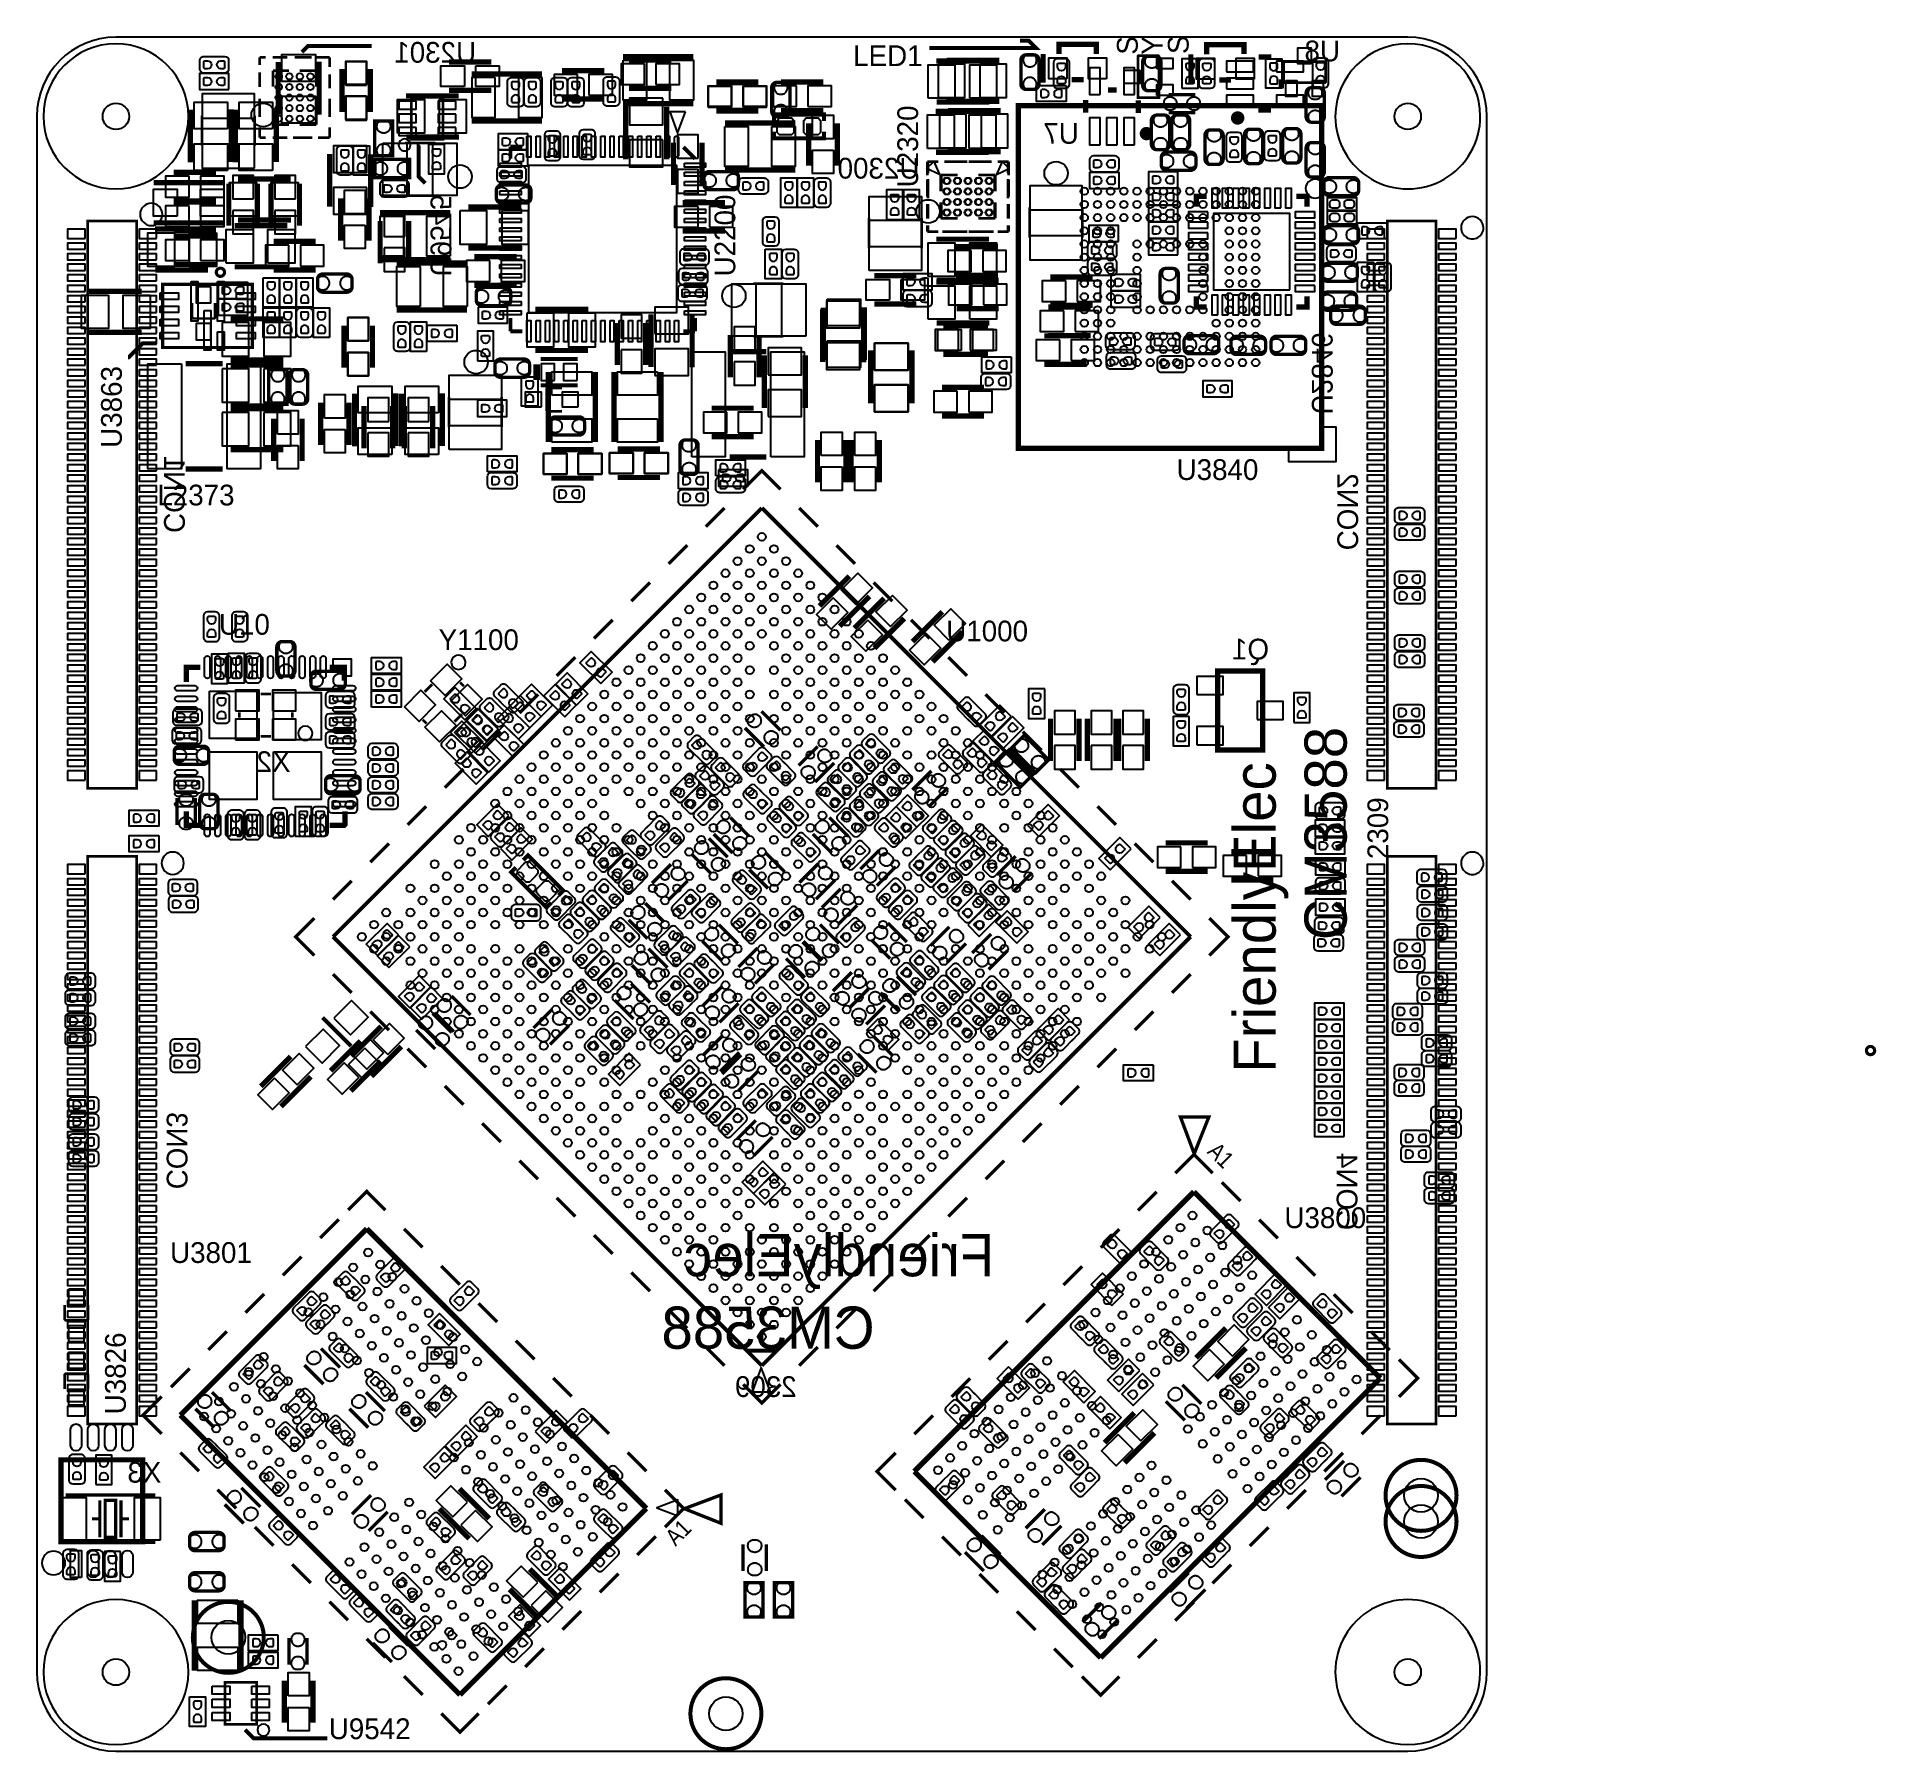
# Model space of a CAD drawing. Extents: x 0 to 69.8, y 0 to 65.
import ezdxf

# ---------------------------------------------------------------- set-up
doc = ezdxf.new("R2010")
doc.units = 0
for name, color, linetype in [('BG_OUTLINE', 254, 'CONTINUOUS'), ('PG_SILKSCREEN_BOTTOM', 12, 'CONTINUOUS'), ('PG_SILKSCREEN_TOP', 254, 'CONTINUOUS'), ('PIN_BOTTOM', 1, 'CONTINUOUS'), ('PIN_TOP', 110, 'CONTINUOUS'), ('RKO_ALL', 23, 'CONTINUOUS')]:
    doc.layers.add(name, color=color, linetype=linetype)

msp = doc.modelspace()

# ---------------------------------------------------------------- texts
at = {"layer": 'PG_SILKSCREEN_BOTTOM', "text_generation_flag": 2}
for s, height, p in [('U8', 0.7874, (49.4284, 64.0842)), ('U2301', 0.7874, (16.6624, 64.0334)), ('U7', 0.7874, (39.5224, 60.96)), ('U2300', 0.7874, (33.4772, 59.6392)), ('Q1', 0.7874, (46.736, 41.402)), ('X2', 0.7874, (9.6266, 37.1348)), ('FriendlyElec', 1.6002, (36.322, 18.0102)), ('CM3588', 1.6002, (31.781191, 15.263012)), ('2309', 0.7874, (28.821202, 13.432993)), ('X3', 0.7874, (4.7244, 10.1854))]:
    msp.add_text(s, height=height, dxfattribs=at).set_placement(p)
for s, p in [('U9545', (14.9352, 55.9308)), ('U2846', (48.3616, 50.6984)), ('CON1', (4.826, 46.2026)), ('CON2', (49.3268, 45.5422)), ('CON3', (4.9276, 21.3106)), ('CON4', (49.3014, 19.7612))]:
    msp.add_text(s, height=0.7874, rotation=270, dxfattribs=at).set_placement(p)
at = {"layer": 'PG_SILKSCREEN_TOP'}
for s, height, p in [('S', 0.7874, (41.7576, 64.3382)), ('Y', 0.7874, (42.6974, 64.3382)), ('S', 0.7874, (43.688, 64.3636)), ('U2320', 0.7874, (33.4264, 59.309)), ('U2200', 0.7874, (26.4922, 55.9308)), ('U3863', 0.7874, (3.2258, 49.4284)), ('CM3588', 1.6002, (49.6824, 30.7594)), ('FriendlyElec', 1.6002, (46.99, 25.7302)), ('2309', 0.7874, (51.2572, 33.8328)), ('U3826', 0.7874, (3.3782, 12.7762))]:
    msp.add_text(s, height=height, rotation=90, dxfattribs=at).set_placement(p)
for s, p in [('LED1', (30.9626, 63.9064)), ('U3840', (43.2308, 48.2092)), ('L2373', (4.572, 47.244)), ('U10', (6.9088, 42.3418)), ('U1000', (34.4932, 42.0878)), ('Y1100', (15.24, 41.7576)), ('U3800', (47.3202, 19.8374)), ('U3801', (5.0546, 18.5166)), ('U9542', (11.0744, 0.4572))]:
    msp.add_text(s, height=0.7874, dxfattribs=at).set_placement(p)
at = {"layer": 'PG_SILKSCREEN_TOP', "width": 0.88}
for rotation, p in [(315, (44.364986, 22.704857)), (45, (24.225301, 7.749616))]:
    msp.add_text('A1', height=0.635, rotation=rotation, dxfattribs=at).set_placement(p)

# ---------------------------------------------------------------- linework, layer by layer
at = {"layer": 'BG_OUTLINE'}
msp.add_lwpolyline([(2.999994, 0), (51.999998, 0, 0.414213), (54.999992, 2.999994), (54.999992, 62.000003, 0.414213), (51.999998, 64.999997), (2.999994, 64.999997, 0.414213), (0, 62.000003), (0, 2.999994, 0.414212)], format="xyb", close=True, dxfattribs=at)
at = {"layer": 'PG_SILKSCREEN_BOTTOM'}
for points in [[(6.654952, 64.262102), (6.324752, 64.262102, 0.414223), (6.172352, 64.109702), (6.172352, 63.804902, 0.414234), (6.324752, 63.652502), (7.137552, 63.652502, 0.414204), (7.289952, 63.804902), (7.289952, 64.109702, 0.414193), (7.137552, 64.262102), (6.553352, 64.262102)], [(38.557098, 63.550952), (38.557098, 63.220752, 0.414209), (38.709498, 63.068352), (39.014298, 63.068352, 0.414219), (39.166698, 63.220752), (39.166698, 64.033552, 0.414218), (39.014298, 64.185952), (38.709498, 64.185952, 0.414208), (38.557098, 64.033552), (38.557098, 63.449352)], [(44.678702, 63.703048), (44.678702, 64.033248, 0.414211), (44.526302, 64.185648), (44.221502, 64.185648, 0.41423), (44.069102, 64.033248), (44.069102, 63.220448, 0.414216), (44.221502, 63.068048), (44.526302, 63.068048, 0.414197), (44.678702, 63.220448), (44.678702, 63.804648)], [(48.9966, 63.7286), (48.9966, 64.0588, 0.414213), (48.8442, 64.2112), (48.5394, 64.2112, 0.414196), (48.387, 64.0588), (48.387, 63.246, 0.414214), (48.5394, 63.0936), (48.8442, 63.0936, 0.414231), (48.9966, 63.246), (48.9966, 63.8302)], [(19.253098, 60.807727), (19.253098, 60.477527, 0.414209), (19.405498, 60.325127), (19.710298, 60.325127, 0.414216), (19.862698, 60.477527), (19.862698, 61.290327, 0.414218), (19.710298, 61.442727), (19.405498, 61.442727, 0.414211), (19.253098, 61.290327), (19.253098, 60.706127)], [(20.574, 60.8584), (20.574, 60.5282, 0.414209), (20.7264, 60.3758), (21.0312, 60.3758, 0.414216), (21.1836, 60.5282), (21.1836, 61.341, 0.414218), (21.0312, 61.4934), (20.7264, 61.4934, 0.414211), (20.574, 61.341), (20.574, 60.7568)], [(46.5582, 60.8076), (46.5582, 60.4774, 0.414213), (46.7106, 60.325), (47.0154, 60.325, 0.414212), (47.1678, 60.4774), (47.1678, 61.2902, 0.414214), (47.0154, 61.4426), (46.7106, 61.4426, 0.414215), (46.5582, 61.2902), (46.5582, 60.706)], [(45.1104, 60.7568), (45.1104, 60.4266, 0.414225), (45.2628, 60.2742), (45.5676, 60.2742, 0.414228), (45.72, 60.4266), (45.72, 61.2394, 0.414202), (45.5676, 61.3918), (45.2628, 61.3918, 0.414199), (45.1104, 61.2394), (45.1104, 60.6552)], [(18.084648, 59.486698), (18.414848, 59.486698, 0.414216), (18.567248, 59.639098), (18.567248, 59.943898, 0.414218), (18.414848, 60.096298), (17.602048, 60.096298, 0.414211), (17.449648, 59.943898), (17.449648, 59.639098, 0.414209), (17.602048, 59.486698), (18.186248, 59.486698)], [(40.411527, 60.502902), (40.081327, 60.502902, 0.414209), (39.928927, 60.350502), (39.928927, 60.045702, 0.414216), (40.081327, 59.893302), (40.894127, 59.893302, 0.414218), (41.046527, 60.045702), (41.046527, 60.350502, 0.414211), (40.894127, 60.502902), (40.309927, 60.502902)], [(13.487552, 59.563102), (13.157352, 59.563102, 0.414231), (13.004952, 59.410702), (13.004952, 59.105902, 0.414224), (13.157352, 58.953502), (13.970152, 58.953502, 0.414196), (14.122552, 59.105902), (14.122552, 59.410702, 0.414204), (13.970152, 59.563102), (13.385952, 59.563102)], [(40.3352, 57.2262), (40.005, 57.2262, 0.414208), (39.8526, 57.0738), (39.8526, 56.769, 0.414191), (40.005, 56.6166), (40.8178, 56.6166, 0.414219), (40.9702, 56.769), (40.9702, 57.0738, 0.414236), (40.8178, 57.2262), (40.2336, 57.2262)], [(24.866752, 56.972302), (24.536552, 56.972302, 0.414216), (24.384152, 56.819902), (24.384152, 56.515102, 0.414218), (24.536552, 56.362702), (25.349352, 56.362702, 0.414211), (25.501752, 56.515102), (25.501752, 56.819902, 0.414209), (25.349352, 56.972302), (24.765152, 56.972302)], [(40.3352, 56.5912), (40.005, 56.5912, 0.414198), (39.8526, 56.4388), (39.8526, 56.134, 0.414205), (40.005, 55.9816), (40.8178, 55.9816, 0.414229), (40.9702, 56.134), (40.9702, 56.4388, 0.414222), (40.8178, 56.5912), (40.2336, 56.5912)], [(49.403, 57.0992), (49.0728, 57.0992, 0.41423), (48.9204, 56.9468), (48.9204, 56.642, 0.41422), (49.0728, 56.4896), (49.8856, 56.4896, 0.414197), (50.038, 56.642), (50.038, 56.9468, 0.414207), (49.8856, 57.0992), (49.3014, 57.0992)], [(24.815952, 56.235702), (24.485752, 56.235702, 0.414211), (24.333352, 56.083302), (24.333352, 55.778502, 0.414209), (24.485752, 55.626102), (25.298552, 55.626102, 0.414216), (25.450952, 55.778502), (25.450952, 56.083302, 0.414218), (25.298552, 56.235702), (24.714352, 56.235702)], [(24.790552, 55.600702), (24.460352, 55.600702, 0.414216), (24.307952, 55.448302), (24.307952, 55.143502, 0.414218), (24.460352, 54.991102), (25.273152, 54.991102, 0.414211), (25.425552, 55.143502), (25.425552, 55.448302, 0.414209), (25.273152, 55.600702), (24.688952, 55.600702)], [(33.324978, 55.397476), (32.994778, 55.397476, 0.414243), (32.842378, 55.245076), (32.842378, 54.940276, 0.414211), (32.994778, 54.787876), (33.807578, 54.787876, 0.414184), (33.959978, 54.940276), (33.959978, 55.245076, 0.414216), (33.807578, 55.397476), (33.223378, 55.397476)], [(41.021152, 53.771902), (40.690952, 53.771902, 0.41424), (40.538552, 53.619502), (40.538552, 53.314702, 0.414212), (40.690952, 53.162302), (41.503752, 53.162302, 0.414187), (41.656152, 53.314702), (41.656152, 53.619502, 0.414215), (41.503752, 53.771902), (40.919552, 53.771902)], [(42.722952, 53.746502), (42.392752, 53.746502, 0.4142), (42.240352, 53.594102), (42.240352, 53.289302, 0.414215), (42.392752, 53.136902), (43.205552, 53.136902, 0.414227), (43.357952, 53.289302), (43.357952, 53.594102, 0.414212), (43.205552, 53.746502), (42.621352, 53.746502)], [(41.0464, 53.0352), (40.7162, 53.0352, 0.414193), (40.5638, 52.8828), (40.5638, 52.578, 0.414214), (40.7162, 52.4256), (41.529, 52.4256, 0.414235), (41.6814, 52.578), (41.6814, 52.8828, 0.414214), (41.529, 53.0352), (40.9448, 53.0352)], [(43.129048, 52.298498), (43.459248, 52.298498, 0.414219), (43.611648, 52.450898), (43.611648, 52.755698, 0.414193), (43.459248, 52.908098), (42.646448, 52.908098, 0.414208), (42.494048, 52.755698), (42.494048, 52.450898, 0.414234), (42.646448, 52.298498), (43.230648, 52.298498)], [(6.3246, 42.5704), (6.3246, 42.2402, 0.414224), (6.477, 42.0878), (6.7818, 42.0878, 0.414228), (6.9342, 42.2402), (6.9342, 43.053, 0.414204), (6.7818, 43.2054), (6.477, 43.2054, 0.414199), (6.3246, 43.053), (6.3246, 42.4688)], [(7.3914, 42.5704), (7.3914, 42.2402, 0.414218), (7.5438, 42.0878), (7.8486, 42.0878, 0.414186), (8.001, 42.2402), (8.001, 43.053, 0.414209), (7.8486, 43.2054), (7.5438, 43.2054, 0.414241), (7.3914, 43.053), (7.3914, 42.4688)], [(8.509102, 41.147848), (8.509102, 41.478048, 0.414192), (8.356702, 41.630448), (8.051902, 41.630448, 0.414212), (7.899502, 41.478048), (7.899502, 40.665248, 0.414235), (8.051902, 40.512848), (8.356702, 40.512848, 0.414215), (8.509102, 40.665248), (8.509102, 41.249448)], [(6.7056, 39.4716), (6.7056, 39.1414, 0.414235), (6.858, 38.989), (7.1628, 38.989, 0.414215), (7.3152, 39.1414), (7.3152, 39.9542, 0.414192), (7.1628, 40.1066), (6.858, 40.1066, 0.414212), (6.7056, 39.9542), (6.7056, 39.37)], [(11.582222, 39.573098), (11.912422, 39.573098, 0.414243), (12.064822, 39.725498), (12.064822, 40.030298, 0.414217), (11.912422, 40.182698), (11.099622, 40.182698, 0.414185), (10.947222, 40.030298), (10.947222, 39.725498, 0.41421), (11.099622, 39.573098), (11.683822, 39.573098)], [(35.296627, 39.151458), (35.530028, 38.917956, 0.41438), (35.745649, 38.917956), (35.961142, 39.13345, 0.414321), (35.961142, 39.349045), (35.386442, 39.923745, 0.414343), (35.170847, 39.923745), (34.955328, 39.708252, 0.41431), (34.955328, 39.492657), (35.368433, 39.079653)], [(43.1038, 39.8018), (43.1038, 39.4716, 0.414195), (43.2562, 39.3192), (43.561, 39.3192, 0.414214), (43.7134, 39.4716), (43.7134, 40.2844, 0.414232), (43.561, 40.4368), (43.2562, 40.4368, 0.414213), (43.1038, 40.2844), (43.1038, 39.7002)], [(5.6388, 39.5224), (5.3086, 39.5224, 0.414217), (5.1562, 39.37), (5.1562, 39.0652, 0.414216), (5.3086, 38.9128), (6.1214, 38.9128, 0.41421), (6.2738, 39.0652), (6.2738, 39.37, 0.414211), (6.1214, 39.5224), (5.5372, 39.5224)], [(11.582248, 38.734898), (11.912448, 38.734898, 0.414231), (12.064848, 38.887298), (12.064848, 39.192098, 0.414223), (11.912448, 39.344498), (11.099648, 39.344498, 0.414196), (10.947248, 39.192098), (10.947248, 38.887298, 0.414205), (11.099648, 38.734898), (11.683848, 38.734898)], [(5.6134, 38.8112), (5.2832, 38.8112, 0.414218), (5.1308, 38.6588), (5.1308, 38.354, 0.414186), (5.2832, 38.2016), (6.096, 38.2016, 0.414209), (6.2484, 38.354), (6.2484, 38.6588, 0.414241), (6.096, 38.8112), (5.5118, 38.8112)], [(11.5824, 38.0492), (11.9126, 38.0492, 0.414217), (12.065, 38.2016), (12.065, 38.5064, 0.414216), (11.9126, 38.6588), (11.0998, 38.6588, 0.41421), (10.9474, 38.5064), (10.9474, 38.2016, 0.414211), (11.0998, 38.0492), (11.684, 38.0492)], [(25.384023, 38.242392), (25.150521, 38.475895, 0.414232), (24.935002, 38.475895), (24.719407, 38.260401, 0.414061), (24.719407, 38.044882), (25.294209, 37.470105, 0.414122), (25.509703, 37.470105), (25.725222, 37.685599, 0.414432), (25.725222, 37.901194), (25.312116, 38.3143)], [(31.987947, 38.293243), (31.75447, 38.52672, 0.413952), (31.539002, 38.526796), (31.323407, 38.311201, 0.41415), (31.323407, 38.095682), (31.898158, 37.520931, 0.414287), (32.113677, 37.520931), (32.329196, 37.736475, 0.41425), (32.329196, 37.951994), (31.916116, 38.365074)], [(26.279805, 37.395404), (26.046303, 37.628906, 0.41406), (25.830809, 37.628906), (25.61529, 37.413311, 0.414224), (25.61529, 37.197792), (26.189991, 36.623092, 0.414432), (26.405611, 36.623092), (26.621105, 36.838611, 0.414084), (26.621105, 37.054104), (26.207999, 37.46721)], [(27.5987, 37.359996), (27.832202, 37.593499, 0.414166), (27.832202, 37.808992), (27.616709, 38.024511, 0.41416), (27.40119, 38.024511), (26.826388, 37.449811, 0.414143), (26.826388, 37.234292), (27.042008, 37.018697, 0.414148), (27.257502, 37.018697), (27.670506, 37.431802)], [(28.388005, 37.446204), (28.154503, 37.679706, 0.414112), (27.939009, 37.679706), (27.72349, 37.464213, 0.414379), (27.72349, 37.248592), (28.298191, 36.673892, 0.414197), (28.51371, 36.673892), (28.729203, 36.889411, 0.414298), (28.729203, 37.104904), (28.316199, 37.51801)], [(31.105805, 37.395404), (30.872303, 37.628906, 0.414112), (30.656809, 37.628906), (30.44129, 37.413413, 0.414379), (30.44129, 37.197792), (31.015991, 36.623092, 0.414197), (31.23151, 36.623092), (31.447003, 36.838611, 0.414298), (31.447003, 37.054104), (31.033999, 37.46721)], [(31.537605, 37.878004), (31.304103, 38.111506, 0.41408), (31.088609, 38.111506), (30.87309, 37.896013, 0.414433), (30.87309, 37.680392), (31.447791, 37.105692, 0.414228), (31.66331, 37.105692), (31.878803, 37.321211, 0.414428), (31.878803, 37.536806), (31.465698, 37.94981)], [(34.909023, 37.886767), (34.675547, 38.120269, 0.41421), (34.460002, 38.120269), (34.244483, 37.904725, 0.414195), (34.244483, 37.689206), (34.819209, 37.11448, 0.414282), (35.034753, 37.11448), (35.250272, 37.329999, 0.414206), (35.250272, 37.545518), (34.837192, 37.958624)], [(35.499777, 37.398808), (35.733253, 37.165305, 0.41422), (35.948798, 37.165305), (36.164317, 37.38085, 0.414173), (36.164317, 37.596369), (35.589591, 38.171095, 0.414272), (35.374047, 38.171095), (35.158528, 37.955576, 0.414228), (35.158528, 37.740057), (35.571608, 37.326951)], [(24.8523, 36.368711), (25.0857, 36.602187, 0.414304), (25.0857, 36.817706), (24.870207, 37.033302, 0.414068), (24.654688, 37.033302), (24.079987, 36.4585, 0.414189), (24.079987, 36.243006), (24.295506, 36.027512, 0.414286), (24.511, 36.027512), (24.924106, 36.440593)], [(25.686309, 37.081892), (25.452807, 37.315394, 0.41425), (25.237288, 37.315394), (25.021692, 37.0999, 0.414011), (25.021692, 36.884407), (25.596494, 36.309605, 0.414105), (25.811988, 36.309605), (26.027507, 36.5252, 0.414286), (26.027507, 36.740694), (25.614401, 37.153799)], [(30.699405, 36.938204), (30.465903, 37.171706, 0.414079), (30.250409, 37.171706), (30.03489, 36.956213, 0.414476), (30.03489, 36.740592), (30.609591, 36.165892, 0.414229), (30.82511, 36.165892), (31.040603, 36.381411, 0.414384), (31.040603, 36.597006), (30.627498, 37.01001)], [(32.077609, 36.323194), (32.311111, 36.089692, 0.414141), (32.526605, 36.089692), (32.7422, 36.305211, 0.414004), (32.7422, 36.520704), (32.167398, 37.095506, 0.414121), (31.951905, 37.095506), (31.736411, 36.880013, 0.414534), (31.736411, 36.664392), (32.149491, 36.251312)], [(32.502678, 36.789284), (32.736155, 36.555807, 0.414248), (32.951674, 36.555807), (33.167193, 36.771326, 0.414053), (33.167142, 36.986769), (32.592391, 37.56152, 0.414083), (32.376948, 37.561596), (32.161353, 37.345976, 0.414163), (32.161353, 37.130457), (32.574433, 36.717376)], [(36.585423, 37.099367), (36.351947, 37.332869, 0.414234), (36.136402, 37.332869), (35.920883, 37.117325, 0.414221), (35.920883, 36.901806), (36.495609, 36.32708, 0.414259), (36.711153, 36.32708), (36.926672, 36.542599, 0.414179), (36.926672, 36.758118), (36.513592, 37.171224)], [(5.689752, 36.957102), (5.359552, 36.957102, 0.414217), (5.207152, 36.804702), (5.207152, 36.499902, 0.414216), (5.359552, 36.347502), (6.172352, 36.347502, 0.41421), (6.324752, 36.499902), (6.324752, 36.804702, 0.414211), (6.172352, 36.957102), (5.588152, 36.957102)], [(25.273, 35.94989), (25.506502, 36.183392, 0.414212), (25.506502, 36.398911), (25.291009, 36.614405, 0.414206), (25.07549, 36.614405), (24.500688, 36.039704, 0.414097), (24.500688, 35.824211), (24.716308, 35.608692, 0.414286), (24.931802, 35.608692), (25.344806, 36.021696)], [(27.499005, 36.379404), (27.265503, 36.612906, 0.41406), (27.050009, 36.612906), (26.83449, 36.397413, 0.414411), (26.83449, 36.181792), (27.409191, 35.607092, 0.414432), (27.624811, 35.607092), (27.840305, 35.822611, 0.414081), (27.840305, 36.038104), (27.427199, 36.45121)], [(29.944289, 35.916794), (30.177791, 35.683292, 0.414095), (30.39331, 35.683292), (30.608803, 35.898912, 0.414096), (30.608803, 36.114406), (30.034103, 36.689106, 0.414213), (29.818609, 36.689106), (29.602989, 36.473613, 0.414178), (29.602989, 36.258094), (30.016094, 35.844988)], [(31.595009, 35.865994), (31.828511, 35.632492, 0.414095), (32.044005, 35.632492), (32.259499, 35.848011, 0.414212), (32.259499, 36.063504), (31.684798, 36.638306, 0.414167), (31.469305, 36.638306), (31.253811, 36.422813, 0.41451), (31.253811, 36.207192), (31.666891, 35.794112)], [(7.238898, 35.052152), (7.238898, 34.721952, 0.414217), (7.391298, 34.569552), (7.696098, 34.569552, 0.414216), (7.848498, 34.721952), (7.848498, 35.534752, 0.41421), (7.696098, 35.687152), (7.391298, 35.687152, 0.414211), (7.238898, 35.534752), (7.238898, 34.950552)], [(7.873924, 35.052152), (7.873924, 34.721952, 0.414218), (8.026324, 34.569552), (8.331124, 34.569552, 0.414186), (8.483524, 34.721952), (8.483524, 35.534752, 0.414209), (8.331124, 35.687152), (8.026324, 35.687152, 0.414241), (7.873924, 35.534752), (7.873924, 34.950552)], [(8.889898, 35.128352), (8.889898, 34.798152, 0.414213), (9.042298, 34.645752), (9.347098, 34.645752, 0.414192), (9.499498, 34.798152), (9.499498, 35.610952, 0.414214), (9.347098, 35.763352), (9.042298, 35.763352, 0.414235), (8.889898, 35.610952), (8.889898, 35.026752)], [(10.439298, 35.179127), (10.439298, 34.848927, 0.414199), (10.591698, 34.696527), (10.896498, 34.696527, 0.414196), (11.048898, 34.848927), (11.048898, 35.661727, 0.414228), (10.896498, 35.814127), (10.591698, 35.814127, 0.414232), (10.439298, 35.661727), (10.439298, 35.077527)], [(11.684, 35.5854), (12.0142, 35.5854, 0.414221), (12.1666, 35.7378), (12.1666, 36.0426, 0.414232), (12.0142, 36.195), (11.2014, 36.195, 0.414206), (11.049, 36.0426), (11.049, 35.7378, 0.414195), (11.2014, 35.5854), (11.7856, 35.5854)], [(25.188189, 35.84001), (24.954713, 35.606507, 0.414192), (24.954713, 35.390988), (25.170206, 35.175495, 0.414341), (25.385801, 35.175495), (25.960502, 35.750195, 0.414163), (25.960502, 35.965689), (25.745008, 36.181208, 0.414336), (25.529489, 36.181208), (25.116409, 35.768204)], [(28.089809, 34.926194), (28.323311, 34.692692, 0.414108), (28.538805, 34.692692), (28.754299, 34.908211, 0.414353), (28.754299, 35.123806), (28.179598, 35.698506, 0.414155), (27.964105, 35.698506), (27.748611, 35.483013, 0.41437), (27.748611, 35.267494), (28.16159, 34.854388)], [(28.547009, 35.383394), (28.780511, 35.149892, 0.414108), (28.996005, 35.149892), (29.211499, 35.365411, 0.414353), (29.211499, 35.581006), (28.636798, 36.155706, 0.414155), (28.421305, 36.155706), (28.205811, 35.940213, 0.41437), (28.205811, 35.724694), (28.61879, 35.311588)], [(30.731409, 34.951594), (30.964911, 34.718092, 0.414141), (31.180405, 34.718092), (31.396, 34.933611, 0.414004), (31.396, 35.149104), (30.821198, 35.723906, 0.414121), (30.605705, 35.723906), (30.390211, 35.508413, 0.4145), (30.390211, 35.292792), (30.803291, 34.879712)], [(31.214009, 35.383394), (31.447511, 35.149892, 0.414128), (31.663005, 35.149892), (31.878499, 35.365411, 0.414345), (31.878499, 35.581006), (31.303798, 36.155706, 0.414134), (31.088305, 36.155706), (30.872811, 35.940213, 0.414562), (30.872811, 35.724592), (31.285891, 35.311588)], [(34.4138, 35.008388), (34.647302, 35.24189, 0.414133), (34.647302, 35.457409), (34.431808, 35.672903, 0.414377), (34.216188, 35.672903), (33.641513, 35.098203, 0.414405), (33.641513, 34.882607), (33.857006, 34.667088, 0.414115), (34.0725, 34.667088), (34.485605, 35.080194)], [(49.1236, 35.3568), (49.4538, 35.3568, 0.414204), (49.6062, 35.5092), (49.6062, 35.814, 0.414212), (49.4538, 35.9664), (48.641, 35.9664, 0.414223), (48.4886, 35.814), (48.4886, 35.5092, 0.414215), (48.641, 35.3568), (49.2252, 35.3568)], [(17.485208, 35.010623), (17.251705, 34.777121, 0.414166), (17.251705, 34.561602), (17.467199, 34.346109, 0.414391), (17.68282, 34.346109), (18.257495, 34.920809, 0.414189), (18.257495, 35.136303), (18.042001, 35.351822, 0.414286), (17.826507, 35.351822), (17.413402, 34.938818)], [(21.195995, 34.746895), (20.962493, 34.980397, 0.414316), (20.746898, 34.980397), (20.531404, 34.764904, 0.414233), (20.531404, 34.549309), (21.106105, 33.974608, 0.414361), (21.3217, 33.974608), (21.537193, 34.190102, 0.414444), (21.537193, 34.405697), (21.124088, 34.818701)], [(22.58761, 34.109304), (22.821113, 33.875802, 0.414128), (23.036606, 33.875802), (23.2521, 34.091296, 0.414345), (23.2521, 34.306891), (22.677399, 34.881591, 0.41418), (22.461906, 34.881591), (22.246412, 34.666098, 0.414516), (22.246412, 34.450503), (22.659492, 34.037499)], [(23.181589, 35.07801), (22.948113, 34.844507, 0.41416), (22.948113, 34.628988), (23.163606, 34.413495, 0.414395), (23.379201, 34.413495), (23.953902, 34.988195, 0.414194), (23.953902, 35.203689), (23.738408, 35.419208, 0.414282), (23.522889, 35.419208), (23.109809, 35.006204)], [(23.740389, 34.62081), (23.506913, 34.387307, 0.414212), (23.506913, 34.171788), (23.722406, 33.956295, 0.414333), (23.938001, 33.956295), (24.512702, 34.530995, 0.414142), (24.512702, 34.746489), (24.297208, 34.962008, 0.414528), (24.081588, 34.962008), (23.668609, 34.548902)], [(32.153809, 34.570594), (32.387311, 34.337092, 0.414119), (32.602805, 34.337092), (32.818299, 34.552611, 0.414387), (32.818299, 34.768206), (32.243598, 35.342906, 0.414327), (32.028003, 35.342906), (31.812509, 35.127413, 0.414336), (31.812509, 34.911792), (32.22559, 34.498788)], [(34.8456, 34.576588), (35.079102, 34.81009, 0.414166), (35.079102, 35.025609), (34.863608, 35.241103, 0.414356), (34.647988, 35.241103), (34.073313, 34.666403, 0.414189), (34.073313, 34.450909), (34.288806, 34.23539, 0.41432), (34.5043, 34.23539), (34.917405, 34.648394)], [(21.9424, 33.738388), (22.175902, 33.97189, 0.414161), (22.175902, 34.187409), (21.960408, 34.402903, 0.414402), (21.744788, 34.402903), (21.170113, 33.828203, 0.414377), (21.170113, 33.612607), (21.385606, 33.397088, 0.414275), (21.601201, 33.397088), (22.014205, 33.810194)], [(29.327805, 34.550502), (29.094303, 34.784005, 0.414283), (28.878809, 34.784005), (28.66329, 34.568511, 0.4142), (28.66329, 34.352992), (29.237991, 33.778292, 0.414209), (29.45351, 33.778292), (29.669105, 33.993811, 0.414108), (29.669105, 34.209304), (29.255999, 34.62241)], [(31.315, 33.814588), (31.548502, 34.04809, 0.414218), (31.548502, 34.263609), (31.332907, 34.479103, 0.414231), (31.117388, 34.479103), (30.542713, 33.904403, 0.41432), (30.542713, 33.688807), (30.758206, 33.473288, 0.414077), (30.9737, 33.473288), (31.386805, 33.886394)], [(33.366989, 33.93501), (33.133513, 33.701507, 0.414192), (33.133513, 33.485988), (33.349006, 33.270495, 0.414306), (33.564601, 33.270495), (34.139302, 33.845195, 0.414163), (34.139302, 34.060689), (33.923808, 34.276208, 0.41437), (33.708289, 34.276208), (33.295209, 33.863204)], [(35.2774, 34.093988), (35.510902, 34.32749, 0.414166), (35.510902, 34.543009), (35.295408, 34.758503, 0.414356), (35.079788, 34.758503), (34.505113, 34.183803, 0.414189), (34.505113, 33.968309), (34.720606, 33.75279, 0.41432), (34.9361, 33.75279), (35.349205, 34.165794)], [(35.677043, 33.620227), (35.910545, 33.85373, 0.414231), (35.910545, 34.069249), (35.695052, 34.284844, 0.414022), (35.479533, 34.284844), (34.904756, 33.710042, 0.414124), (34.904756, 33.494548), (35.12025, 33.279029, 0.41447), (35.335845, 33.279029), (35.748951, 33.692135)], [(36.692967, 33.543951), (36.926469, 33.777453, 0.414079), (36.926469, 33.992947), (36.71095, 34.208441, 0.414389), (36.495355, 34.208441), (35.920655, 33.63374, 0.414183), (35.920655, 33.418247), (36.136148, 33.202753, 0.414333), (36.351667, 33.202753), (36.764773, 33.615732)], [(22.4758, 33.331988), (22.709302, 33.56549, 0.414232), (22.709302, 33.781009), (22.493808, 33.996503, 0.414199), (22.278289, 33.996503), (21.703513, 33.421803, 0.414122), (21.703513, 33.206309), (21.919006, 32.99079, 0.414478), (22.134601, 32.99079), (22.547707, 33.403896)], [(22.8822, 32.900188), (23.115702, 33.13369, 0.414218), (23.115702, 33.349209), (22.900208, 33.564805, 0.414047), (22.684689, 33.564805), (22.109913, 32.990003, 0.414136), (22.109913, 32.774509), (22.325406, 32.55899, 0.414445), (22.541001, 32.55899), (22.954107, 32.972096)], [(33.824189, 33.47781), (33.590713, 33.244307, 0.414257), (33.590713, 33.028788), (33.806308, 32.813295, 0.414156), (34.021801, 32.813295), (34.596502, 33.387995, 0.414282), (34.596502, 33.60359), (34.381008, 33.819109, 0.414152), (34.165489, 33.819109), (33.752409, 33.406004)], [(5.616194, 32.452208), (5.946394, 32.452208, 0.414232), (6.098794, 32.604608), (6.098794, 32.909408, 0.41421), (5.946394, 33.061808), (5.133594, 33.061808, 0.414195), (4.981194, 32.909408), (4.981194, 32.604608, 0.414217), (5.133594, 32.452208), (5.717794, 32.452208)], [(21.536609, 32.259194), (21.770111, 32.025692, 0.414095), (21.985605, 32.025692), (22.201099, 32.241211, 0.414212), (22.201099, 32.456704), (21.626398, 33.031506, 0.414167), (21.410905, 33.031506), (21.195411, 32.816013, 0.41451), (21.195411, 32.600392), (21.608491, 32.187312)], [(26.769009, 32.589394), (27.002511, 32.355892, 0.41416), (27.218005, 32.355892), (27.4336, 32.571411, 0.414009), (27.4336, 32.786904), (26.858798, 33.361706, 0.414102), (26.643305, 33.361706), (26.427811, 33.146213, 0.414529), (26.427811, 32.930592), (26.840891, 32.517512)], [(32.6612, 32.392188), (32.894702, 32.62569, 0.414181), (32.894702, 32.841209), (32.679208, 33.056703, 0.414382), (32.463588, 33.056703), (31.888913, 32.482003, 0.414174), (31.888913, 32.266509), (32.104406, 32.05099, 0.414295), (32.3199, 32.05099), (32.733005, 32.464096)], [(34.281389, 33.09681), (34.047913, 32.863307, 0.414212), (34.047913, 32.647788), (34.263406, 32.432295, 0.414333), (34.479001, 32.432295), (35.053702, 33.006995, 0.414142), (35.053702, 33.222489), (34.838208, 33.438008, 0.414528), (34.622588, 33.438008), (34.209609, 33.024902)], [(34.814789, 32.58881), (34.581313, 32.355307, 0.414192), (34.581313, 32.139788), (34.796806, 31.924295, 0.414306), (35.012401, 31.924295), (35.587102, 32.498995, 0.414163), (35.587102, 32.714489), (35.371608, 32.930008, 0.41437), (35.156089, 32.930008), (34.743009, 32.517004)], [(36.167009, 32.182994), (36.400511, 31.949492, 0.414129), (36.616005, 31.949492), (36.831499, 32.165011, 0.414367), (36.831499, 32.380606), (36.256798, 32.955306, 0.414133), (36.041305, 32.955306), (35.825811, 32.739813, 0.41439), (35.825811, 32.524294), (36.23879, 32.111188)], [(49.135462, 32.514134), (49.465662, 32.514134, 0.414213), (49.618062, 32.666534), (49.618062, 32.971334, 0.414194), (49.465662, 33.123734), (48.652862, 33.123734, 0.414214), (48.500462, 32.971334), (48.500462, 32.666534, 0.414233), (48.652862, 32.514134), (49.237062, 32.514134)], [(5.636209, 31.822212), (5.966409, 31.822212, 0.414217), (6.118809, 31.974612), (6.118809, 32.279412, 0.414186), (5.966409, 32.431812), (5.153609, 32.431812, 0.41421), (5.001209, 32.279412), (5.001209, 31.974612, 0.414241), (5.153609, 31.822212), (5.737809, 31.822212)], [(18.479694, 32.106489), (18.149494, 32.106489, 0.414121), (17.997094, 31.954089), (17.997094, 31.649289, 0.414157), (18.149494, 31.496889), (18.962294, 31.496889, 0.414306), (19.114694, 31.649289), (19.114694, 31.954089, 0.414305), (18.962294, 32.106489), (18.378094, 32.106489)], [(19.615302, 32.2326), (19.3818, 31.999098, 0.4141), (19.3818, 31.783604), (19.597395, 31.568009, 0.414018), (19.812889, 31.568009), (20.387589, 32.142811, 0.414209), (20.387589, 32.358305), (20.172096, 32.573798, 0.414324), (19.956602, 32.573798), (19.543497, 32.160794)], [(20.622209, 31.370194), (20.855711, 31.136692, 0.414154), (21.071205, 31.136692), (21.2868, 31.352211, 0.414049), (21.2868, 31.567704), (20.711998, 32.142405, 0.414293), (20.496505, 32.142405), (20.281011, 31.926911, 0.414305), (20.281011, 31.711392), (20.694091, 31.298312)], [(21.079409, 31.827394), (21.312911, 31.593892, 0.414174), (21.528405, 31.593892), (21.743899, 31.809411, 0.414161), (21.743899, 32.024904), (21.169198, 32.599706, 0.414088), (20.953705, 32.599706), (20.738211, 32.384213, 0.414562), (20.738211, 32.168592), (21.151291, 31.755512)], [(24.349989, 32.28401), (24.116513, 32.050507, 0.414258), (24.116513, 31.834988), (24.332006, 31.619495, 0.414149), (24.5475, 31.619495), (25.122302, 32.194195, 0.414096), (25.122302, 32.409689), (24.906808, 32.625208, 0.414528), (24.691188, 32.625208), (24.278107, 32.212102)], [(25.111989, 32.13161), (24.878513, 31.898107, 0.414258), (24.878513, 31.682588), (25.094006, 31.467095, 0.414114), (25.3095, 31.467095), (25.884302, 32.041795, 0.414096), (25.884302, 32.257289), (25.668808, 32.472808, 0.414528), (25.453188, 32.472808), (25.040107, 32.059702)], [(27.1494, 31.452388), (27.382902, 31.68589, 0.414212), (27.382902, 31.901409), (27.167408, 32.116903, 0.414206), (26.951889, 32.116903), (26.377113, 31.542203, 0.414143), (26.377113, 31.326709), (26.592606, 31.11119, 0.41447), (26.808201, 31.11119), (27.221205, 31.524194)], [(33.1184, 31.934988), (33.351902, 32.16849, 0.414212), (33.351902, 32.384009), (33.136408, 32.599503, 0.414164), (32.920889, 32.599503), (32.346113, 32.024803, 0.414142), (32.346113, 31.809309), (32.561606, 31.59379, 0.414478), (32.777201, 31.59379), (33.190307, 32.006896)], [(35.221189, 32.13161), (34.987713, 31.898107, 0.414192), (34.987713, 31.682588), (35.203206, 31.467095, 0.414306), (35.418801, 31.467095), (35.993502, 32.041795, 0.414163), (35.993502, 32.257289), (35.778008, 32.472808, 0.41437), (35.562489, 32.472808), (35.149409, 32.059804)], [(20.190409, 30.912994), (20.423911, 30.679492, 0.414121), (20.639405, 30.679492), (20.854899, 30.895011, 0.41445), (20.854899, 31.110606), (20.280198, 31.685306, 0.414325), (20.064603, 31.685306), (19.849109, 31.469813, 0.414088), (19.849109, 31.254294), (20.26219, 30.841188)], [(22.146209, 30.785994), (22.379711, 30.552492, 0.41416), (22.595205, 30.552492), (22.8108, 30.768011, 0.414009), (22.8108, 30.983504), (22.235998, 31.558306, 0.414102), (22.020505, 31.558306), (21.805011, 31.342813, 0.414529), (21.805011, 31.127192), (22.218091, 30.714112)], [(27.5558, 31.020588), (27.789302, 31.25409, 0.414166), (27.789302, 31.469609), (27.573808, 31.685103, 0.414356), (27.358188, 31.685103), (26.783513, 31.110403, 0.414189), (26.783513, 30.894909), (26.999006, 30.67939, 0.41432), (27.2145, 30.67939), (27.627605, 31.092394)], [(28.8004, 31.325388), (29.033902, 31.55889, 0.414167), (29.033902, 31.774409), (28.818408, 31.989903, 0.414448), (28.602788, 31.989903), (28.028113, 31.415203, 0.414372), (28.028113, 31.199607), (28.243606, 30.984088, 0.414045), (28.4591, 30.984088), (28.872205, 31.397194)], [(30.598389, 31.21721), (30.364913, 30.983707, 0.414203), (30.364913, 30.768188), (30.580406, 30.552695, 0.414431), (30.796001, 30.552695), (31.370702, 31.127395, 0.414335), (31.370702, 31.34299), (31.155208, 31.558509, 0.414061), (30.939689, 31.558509), (30.526609, 31.145404)], [(33.271409, 30.989194), (33.504911, 30.755692, 0.41407), (33.720405, 30.755692), (33.935899, 30.971211, 0.414385), (33.935899, 31.186806), (33.361198, 31.761506, 0.414376), (33.145603, 31.761506), (32.930109, 31.546013, 0.414154), (32.930109, 31.330494), (33.34319, 30.917388)], [(49.097006, 31.001995), (49.427206, 31.001995, 0.4142), (49.579606, 31.154395), (49.579606, 31.459195, 0.414212), (49.427206, 31.611595), (48.614406, 31.611595, 0.414227), (48.462006, 31.459195), (48.462006, 31.154395, 0.414216), (48.614406, 31.001995), (49.198606, 31.001995)], [(20.616189, 30.404511), (20.382713, 30.171009, 0.414212), (20.382713, 29.95549), (20.598206, 29.739895, 0.414129), (20.8137, 29.739895), (21.388502, 30.314697, 0.414142), (21.388502, 30.53019), (21.172907, 30.745709, 0.414179), (20.957388, 30.745709), (20.544307, 30.332604)], [(24.2284, 30.588788), (24.461902, 30.82229, 0.414156), (24.461902, 31.037809), (24.246408, 31.253303, 0.414347), (24.030788, 31.253303), (23.456113, 30.678603, 0.414198), (23.456113, 30.463109), (23.671606, 30.24759, 0.414295), (23.8871, 30.24759), (24.300205, 30.660696)], [(24.6856, 30.156988), (24.919102, 30.39049, 0.414202), (24.919102, 30.606009), (24.703608, 30.821605, 0.414025), (24.488089, 30.821605), (23.913313, 30.246803, 0.414152), (23.913313, 30.031309), (24.128806, 29.81579, 0.414433), (24.344401, 29.81579), (24.757507, 30.228896)], [(49.0728, 30.353), (49.403, 30.353, 0.414227), (49.5554, 30.5054), (49.5554, 30.8102, 0.414223), (49.403, 30.9626), (48.5902, 30.9626, 0.4142), (48.4378, 30.8102), (48.4378, 30.5054, 0.414204), (48.5902, 30.353), (49.1744, 30.353)], [(19.142405, 29.978604), (18.908903, 30.212106, 0.414079), (18.693409, 30.212106), (18.47789, 29.996613, 0.41443), (18.47789, 29.780992), (19.052591, 29.206292, 0.414413), (19.268211, 29.206292), (19.483705, 29.421811, 0.414062), (19.483705, 29.637304), (19.070599, 30.05041)], [(19.599605, 30.410404), (19.366103, 30.643906, 0.414079), (19.150609, 30.643906), (18.93509, 30.428413, 0.414246), (18.93509, 30.212894), (19.509791, 29.638092, 0.414229), (19.72531, 29.638092), (19.940803, 29.853611, 0.41443), (19.940803, 30.069206), (19.527698, 30.482311)], [(21.073288, 29.94721), (20.839811, 29.713707, 0.414047), (20.839811, 29.498188), (21.055406, 29.282695, 0.414149), (21.2709, 29.282695), (21.8456, 29.857395, 0.414492), (21.8456, 30.07299), (21.630107, 30.288509, 0.41416), (21.414588, 30.288509), (21.001507, 29.875404)], [(25.644805, 29.953204), (25.411303, 30.186706, 0.414172), (25.195809, 30.186706), (24.980189, 29.971213, 0.414022), (24.980189, 29.755694), (25.554991, 29.180892, 0.414136), (25.77051, 29.180892), (25.986003, 29.396411, 0.41447), (25.986003, 29.612006), (25.572898, 30.025111)], [(33.823605, 30.080204), (33.590103, 30.313706, 0.414124), (33.374609, 30.313706), (33.15909, 30.098213, 0.414371), (33.15909, 29.882592), (33.733791, 29.307892, 0.414184), (33.94931, 29.307892), (34.164803, 29.523411, 0.414306), (34.164803, 29.738904), (33.751698, 30.15201)], [(21.555989, 29.49001), (21.322513, 29.256507, 0.414244), (21.322513, 29.040988), (21.538006, 28.825495, 0.414365), (21.753601, 28.825495), (22.328302, 29.400195, 0.41411), (22.328302, 29.615689), (22.112808, 29.831208, 0.414495), (21.897188, 29.831208), (21.484209, 29.418102)], [(23.765891, 29.00741), (23.532389, 28.773907, 0.414339), (23.532389, 28.558388), (23.747908, 28.342895, 0.414159), (23.963401, 28.342895), (24.538102, 28.917595, 0.414338), (24.538102, 29.13319), (24.322608, 29.348709, 0.414149), (24.107089, 29.348709), (23.694009, 28.935604)], [(24.762409, 29.058794), (24.995911, 28.825292, 0.414133), (25.211405, 28.825292), (25.427, 29.040811, 0.414004), (25.427, 29.256304), (24.852198, 29.831106, 0.41413), (24.636705, 29.831106), (24.421211, 29.615613, 0.414535), (24.421211, 29.399992), (24.834291, 28.986988)], [(28.870605, 29.496004), (28.637103, 29.729506, 0.414164), (28.421609, 29.729506), (28.20609, 29.514013, 0.414403), (28.20609, 29.298392), (28.780791, 28.723692, 0.414144), (28.99631, 28.723692), (29.211803, 28.939211, 0.414457), (29.211803, 29.154806), (28.798698, 29.56781)], [(33.315605, 29.623004), (33.082103, 29.856506, 0.41413), (32.866609, 29.856506), (32.65109, 29.641013, 0.414399), (32.65109, 29.425392), (33.225791, 28.850692, 0.414178), (33.44131, 28.850692), (33.656803, 29.066211, 0.414312), (33.656803, 29.281704), (33.243698, 29.69481)], [(34.414409, 28.601594), (34.647911, 28.368092, 0.414092), (34.863405, 28.368092), (35.078899, 28.583611, 0.414391), (35.078899, 28.799206), (34.504198, 29.373906, 0.41417), (34.288705, 29.373906), (34.073211, 29.158413, 0.414366), (34.073211, 28.942894), (34.486291, 28.529788)], [(34.871609, 29.058794), (35.105111, 28.825292, 0.414109), (35.320605, 28.825292), (35.536099, 29.040811, 0.414455), (35.536099, 29.256406), (34.961398, 29.831106, 0.414338), (34.745803, 29.831106), (34.530309, 29.615613, 0.414083), (34.530309, 29.400094), (34.94339, 28.986988)], [(36.243209, 28.576194), (36.476711, 28.342692, 0.414108), (36.692205, 28.342692), (36.907699, 28.558211, 0.414318), (36.907699, 28.773806), (36.332998, 29.348506, 0.414155), (36.117505, 29.348506), (35.902011, 29.133013, 0.414405), (35.902011, 28.917494), (36.31499, 28.504388)], [(20.266609, 28.017394), (20.500111, 27.783892, 0.414108), (20.715605, 27.783892), (20.931099, 27.999411, 0.414353), (20.931099, 28.215006), (20.356398, 28.789706, 0.414155), (20.140905, 28.789706), (19.925411, 28.574213, 0.414405), (19.925411, 28.358694), (20.33839, 27.945588)], [(20.698409, 28.449194), (20.931911, 28.215692, 0.414108), (21.147405, 28.215692), (21.362899, 28.431211, 0.414372), (21.362899, 28.646806), (20.788198, 29.221506, 0.414155), (20.572705, 29.221506), (20.357109, 29.006013, 0.414351), (20.357109, 28.790392), (20.77019, 28.377388)], [(24.7872, 28.302788), (25.020702, 28.53629, 0.414148), (25.020702, 28.751809), (24.805208, 28.967303, 0.414377), (24.589588, 28.967303), (24.014913, 28.392603, 0.414391), (24.014913, 28.177007), (24.230406, 27.961488, 0.414115), (24.4459, 27.961488), (24.859005, 28.374594)], [(27.505508, 28.144394), (27.73901, 27.910892, 0.414213), (27.954503, 27.910892), (28.170099, 28.126411, 0.414209), (28.170099, 28.341904), (27.595297, 28.916605, 0.414233), (27.379803, 28.916605), (27.164309, 28.701111, 0.414145), (27.164309, 28.485592), (27.57739, 28.072512)], [(29.359809, 28.144394), (29.593311, 27.910892, 0.414174), (29.808805, 27.910892), (30.024299, 28.126411, 0.414126), (30.024299, 28.341904), (29.449598, 28.916706, 0.414088), (29.234105, 28.916706), (29.018611, 28.701213, 0.414562), (29.018611, 28.485592), (29.431691, 28.072512)], [(33.957209, 28.144394), (34.190711, 27.910892, 0.414086), (34.406205, 27.910892), (34.621699, 28.126411, 0.414465), (34.621699, 28.342006), (34.046998, 28.916706, 0.414176), (33.831505, 28.916706), (33.615909, 28.701213, 0.414073), (33.615909, 28.485694), (34.02899, 28.072588)], [(35.786009, 28.118994), (36.019511, 27.885492, 0.414108), (36.235005, 27.885492), (36.450499, 28.101112, 0.414234), (36.450499, 28.316606), (35.875798, 28.891306, 0.414339), (35.660203, 28.891306), (35.444709, 28.675813, 0.414121), (35.444709, 28.460294), (35.85779, 28.047188)], [(22.005696, 27.219605), (22.239199, 26.986205, 0.41422), (22.454692, 26.986205), (22.670211, 27.201698, 0.414114), (22.670211, 27.417192), (22.095511, 27.991994, 0.414134), (21.879992, 27.991994), (21.664397, 27.776399, 0.414148), (21.664397, 27.560905), (22.077502, 27.147799)], [(23.156189, 27.68661), (22.922713, 27.453107, 0.414258), (22.922713, 27.237588), (23.138206, 27.022095, 0.414114), (23.3537, 27.022095), (23.928502, 27.596795, 0.414096), (23.928502, 27.812289), (23.713008, 28.027808, 0.414528), (23.497388, 28.027808), (23.084307, 27.614702)], [(25.1619, 27.718004), (24.928398, 27.951506, 0.414374), (24.712803, 27.951506), (24.497309, 27.736013, 0.414135), (24.497309, 27.520494), (25.072111, 26.945692, 0.414072), (25.287605, 26.945692), (25.503099, 27.161211, 0.414403), (25.503099, 27.376806), (25.089993, 27.789911)], [(27.048308, 27.687194), (27.28181, 27.453692, 0.414151), (27.497303, 27.453692), (27.712797, 27.669211, 0.414331), (27.712797, 27.884704), (27.138097, 28.459506, 0.414111), (26.922603, 28.459506), (26.707109, 28.243911, 0.414208), (26.707109, 28.028392), (27.12019, 27.615312)], [(28.420009, 27.229994), (28.653511, 26.996492, 0.414109), (28.869005, 26.996492), (29.084499, 27.212011, 0.41441), (29.084499, 27.427606), (28.509798, 28.002306, 0.414338), (28.294203, 28.002306), (28.078709, 27.786813, 0.414129), (28.078709, 27.571294), (28.49179, 27.158188)], [(28.851809, 27.687194), (29.085311, 27.453692, 0.414128), (29.300805, 27.453692), (29.516299, 27.669211, 0.414429), (29.516299, 27.884806), (28.941598, 28.459506, 0.414318), (28.726003, 28.459506), (28.510509, 28.244013, 0.41411), (28.510509, 28.028494), (28.92359, 27.615388)], [(33.459801, 27.655698), (33.226299, 27.8892, 0.414129), (33.010805, 27.8892), (32.79521, 27.673706, 0.414139), (32.79521, 27.458187), (33.370012, 26.883411, 0.414179), (33.585506, 26.883411), (33.800999, 27.098904, 0.414399), (33.800999, 27.3145), (33.387894, 27.727504)], [(33.925205, 28.022804), (33.691703, 28.256306, 0.414094), (33.476209, 28.256306), (33.260589, 28.040711, 0.414237), (33.26069, 27.825192), (33.835391, 27.250492, 0.414215), (34.05091, 27.250492), (34.266403, 27.466011, 0.414163), (34.266403, 27.681504), (33.853298, 28.09461)], [(34.922409, 27.179092), (35.155911, 26.94559, 0.413989), (35.371405, 26.94559), (35.586899, 27.161109, 0.414333), (35.586899, 27.376704), (35.012198, 27.951405, 0.414458), (34.796603, 27.951405), (34.581109, 27.735911, 0.414205), (34.581109, 27.520392), (34.99419, 27.107312)], [(35.328809, 27.661794), (35.562311, 27.428292, 0.414089), (35.777805, 27.428292), (35.993299, 27.643811, 0.414418), (35.993299, 27.859406), (35.418598, 28.434106, 0.414358), (35.203003, 28.434106), (34.987509, 28.218613, 0.414121), (34.987509, 28.003094), (35.40059, 27.589988)], [(36.078033, 27.695449), (35.844556, 27.461947, 0.41416), (35.844556, 27.246428), (36.06005, 27.030934, 0.414395), (36.275645, 27.030934), (36.850345, 27.605634, 0.414194), (36.850345, 27.821128), (36.634852, 28.036647, 0.414282), (36.419333, 28.036647), (36.006253, 27.623643)], [(37.005412, 27.661794), (37.238788, 27.428292, 0.414329), (37.454408, 27.428292), (37.669902, 27.643811, 0.414217), (37.669902, 27.859406), (37.095201, 28.434106, 0.414348), (36.879606, 28.434106), (36.664113, 28.218613, 0.414287), (36.664113, 28.003094), (37.077193, 27.589988)], [(21.587409, 26.721994), (21.820911, 26.488492, 0.414128), (22.036405, 26.488492), (22.251899, 26.704011, 0.414345), (22.251899, 26.919606), (21.677198, 27.494306, 0.414134), (21.461705, 27.494306), (21.246211, 27.278813, 0.414562), (21.246211, 27.063192), (21.659291, 26.650188)], [(23.537189, 27.17861), (23.303713, 26.945107, 0.414192), (23.303713, 26.729588), (23.519206, 26.514095, 0.414341), (23.734801, 26.514095), (24.309502, 27.088795, 0.414163), (24.309502, 27.304289), (24.094008, 27.519808, 0.414336), (23.878489, 27.519808), (23.465409, 27.106804)], [(24.172189, 26.92461), (23.938713, 26.691107, 0.414257), (23.938713, 26.475588), (24.154206, 26.260095, 0.414341), (24.369801, 26.260095), (24.944502, 26.834795, 0.414098), (24.944502, 27.050289), (24.729008, 27.265808, 0.414336), (24.513489, 27.265808), (24.100409, 26.852804)], [(26.991005, 27.616404), (26.757503, 27.849906, 0.414177), (26.542009, 27.849906), (26.32649, 27.634413, 0.414379), (26.32649, 27.418792), (26.901191, 26.844092, 0.414132), (27.11671, 26.844092), (27.332203, 27.059611, 0.414298), (27.332203, 27.275104), (26.919199, 27.68821)], [(28.0638, 26.804188), (28.297302, 27.03769, 0.414207), (28.297302, 27.253209), (28.081808, 27.468703, 0.414204), (27.866289, 27.468703), (27.291513, 26.894003, 0.414147), (27.291513, 26.678509), (27.507006, 26.46299, 0.414438), (27.722601, 26.46299), (28.135605, 26.876096)], [(29.766209, 26.772794), (29.999711, 26.539292, 0.414124), (30.215205, 26.539292), (30.430699, 26.754811, 0.414341), (30.430699, 26.970406), (29.855998, 27.545106, 0.414139), (29.640505, 27.545106), (29.425011, 27.329613, 0.414347), (29.425011, 27.114094), (29.838091, 26.700988)], [(37.481789, 26.92461), (37.248313, 26.691107, 0.414192), (37.248313, 26.475588), (37.463806, 26.260095, 0.414341), (37.679401, 26.260095), (38.254102, 26.834795, 0.414163), (38.254102, 27.050289), (38.038608, 27.265808, 0.41437), (37.823089, 27.265808), (37.410009, 26.852804)], [(39.2652, 26.956588), (39.498702, 27.19009, 0.414166), (39.498702, 27.405609), (39.283208, 27.621103, 0.414391), (39.067588, 27.621103), (38.492913, 27.046403, 0.414189), (38.492913, 26.830909), (38.708406, 26.61539, 0.414286), (38.9239, 26.61539), (39.337005, 27.028394)], [(5.689422, 26.390498), (6.019622, 26.390498, 0.414229), (6.172022, 26.542898), (6.172022, 26.847698, 0.414228), (6.019622, 27.000098), (5.206822, 27.000098, 0.414198), (5.054422, 26.847698), (5.054422, 26.542898, 0.414199), (5.206822, 26.390498), (5.791022, 26.390498)], [(21.155609, 26.290194), (21.389111, 26.056692, 0.414174), (21.604605, 26.056692), (21.820099, 26.272211, 0.414145), (21.820099, 26.487704), (21.245398, 27.062506, 0.414088), (21.029905, 27.062506), (20.814411, 26.847013, 0.414578), (20.814411, 26.631392), (21.22739, 26.218312)], [(28.4702, 26.372388), (28.703702, 26.60589, 0.414231), (28.703702, 26.821409), (28.488208, 27.036903, 0.414391), (28.272588, 27.036903), (27.697913, 26.462203, 0.414124), (27.697913, 26.246709), (27.913406, 26.03119, 0.41447), (28.129001, 26.03119), (28.542005, 26.444296)], [(28.851809, 25.858394), (29.085311, 25.624892, 0.414128), (29.300805, 25.624892), (29.5164, 25.840411, 0.414181), (29.5164, 26.056006), (28.941598, 26.630706, 0.414134), (28.726105, 26.630706), (28.510611, 26.415213, 0.414323), (28.510611, 26.199694), (28.923691, 25.786588)], [(29.309009, 26.315594), (29.542511, 26.082092, 0.414159), (29.758005, 26.082092), (29.9736, 26.297611, 0.413999), (29.9736, 26.513104), (29.398798, 27.087906, 0.414103), (29.183305, 27.087906), (28.967811, 26.872413, 0.414505), (28.967811, 26.656792), (29.380891, 26.243788)], [(30.782209, 25.883794), (31.015711, 25.650292, 0.414173), (31.231205, 25.650292), (31.4468, 25.865811, 0.413984), (31.4468, 26.081304), (30.871998, 26.656106, 0.41409), (30.656505, 26.656106), (30.441011, 26.440613, 0.414554), (30.441011, 26.224992), (30.854091, 25.811912)], [(37.913589, 26.46741), (37.680113, 26.233907, 0.414192), (37.680113, 26.018388), (37.895606, 25.802895, 0.414341), (38.111201, 25.802895), (38.685902, 26.377595, 0.414163), (38.685902, 26.593089), (38.470408, 26.808608, 0.41437), (38.254889, 26.808608), (37.841809, 26.395604)], [(5.689473, 25.755498), (6.019673, 25.755498, 0.414195), (6.172073, 25.907898), (6.172073, 26.212698, 0.414224), (6.019673, 26.365098), (5.206873, 26.365098, 0.414232), (5.054473, 26.212698), (5.054473, 25.907898, 0.414204), (5.206873, 25.755498), (5.791073, 25.755498)], [(24.299189, 25.80701), (24.065713, 25.573507, 0.414192), (24.065713, 25.357988), (24.281206, 25.142495, 0.414341), (24.496801, 25.142495), (25.071502, 25.717195, 0.414163), (25.071502, 25.932689), (24.856008, 26.148208, 0.414336), (24.640489, 26.148208), (24.227409, 25.735204)], [(28.420212, 25.401194), (28.653588, 25.167692, 0.414384), (28.869208, 25.167692), (29.084702, 25.383211, 0.414042), (29.084702, 25.598704), (28.5099, 26.173506, 0.414109), (28.294406, 26.173506), (28.078913, 25.958013, 0.414497), (28.078913, 25.742392), (28.491993, 25.329388)], [(30.274209, 25.401194), (30.507711, 25.167692, 0.414173), (30.723205, 25.167692), (30.938699, 25.383312, 0.414168), (30.938699, 25.598806), (30.363998, 26.173506, 0.414274), (30.148403, 26.173506), (29.932909, 25.958013, 0.414186), (29.932909, 25.742494), (30.34599, 25.329388)], [(24.349405, 25.025604), (24.115903, 25.259106, 0.414098), (23.900409, 25.259106), (23.68489, 25.043613, 0.414395), (23.68489, 24.827992), (24.259591, 24.253292, 0.41421), (24.47511, 24.253292), (24.690603, 24.468811, 0.414281), (24.690603, 24.684304), (24.277599, 25.09741)], [(24.756389, 25.34981), (24.522913, 25.116307, 0.414192), (24.522913, 24.900788), (24.738406, 24.685295, 0.414341), (24.954001, 24.685295), (25.528702, 25.259995, 0.414163), (25.528702, 25.475489), (25.313208, 25.691008, 0.414336), (25.097689, 25.691008), (24.684609, 25.278004)], [(25.213589, 24.89261), (24.980113, 24.659107, 0.414192), (24.980113, 24.443588), (25.195606, 24.228095, 0.414341), (25.411201, 24.228095), (25.985902, 24.802795, 0.414163), (25.985902, 25.018289), (25.770408, 25.233808, 0.414336), (25.554889, 25.233808), (25.141809, 24.820804)], [(27.6066, 24.594388), (27.840102, 24.82789, 0.414137), (27.840102, 25.043409), (27.624507, 25.258903, 0.41423), (27.408988, 25.258903), (26.834313, 24.684203, 0.414401), (26.834313, 24.468607), (27.049806, 24.253088, 0.414078), (27.2653, 24.253088), (27.678405, 24.666194)], [(27.956789, 24.81641), (27.723313, 24.582907, 0.414192), (27.723313, 24.367388), (27.938806, 24.151895, 0.414341), (28.154401, 24.151895), (28.729102, 24.726595, 0.414163), (28.729102, 24.942089), (28.513608, 25.157608, 0.414336), (28.298089, 25.157608), (27.885009, 24.744604)], [(29.359809, 24.486794), (29.593311, 24.253292, 0.414075), (29.808805, 24.253292), (30.024299, 24.468811, 0.414404), (30.024299, 24.684406), (29.449598, 25.259106, 0.414371), (29.234003, 25.259106), (29.018509, 25.043613, 0.414134), (29.018509, 24.828094), (29.43159, 24.414988)], [(29.817009, 24.918594), (30.050511, 24.685092, 0.414108), (30.266005, 24.685092), (30.481499, 24.900611, 0.414353), (30.481499, 25.116206), (29.906798, 25.690906, 0.414155), (29.691305, 25.690906), (29.475811, 25.475413, 0.41437), (29.475811, 25.259894), (29.88879, 24.846788)], [(25.670789, 24.43541), (25.437313, 24.201907, 0.414192), (25.437313, 23.986388), (25.652806, 23.770895, 0.414341), (25.868401, 23.770895), (26.443102, 24.345595, 0.414163), (26.443102, 24.561089), (26.227608, 24.776608, 0.414336), (26.012089, 24.776608), (25.599009, 24.363604)], [(29.320388, 24.474399), (29.086912, 24.707799, 0.414282), (28.871393, 24.707799), (28.655899, 24.492306, 0.414165), (28.655899, 24.276812), (29.230599, 23.70201, 0.414072), (29.446093, 23.70201), (29.661688, 23.917605, 0.414143), (29.661688, 24.133099), (29.248608, 24.546204)], [(26.127989, 23.97821), (25.894513, 23.744707, 0.414257), (25.894513, 23.529188), (26.110006, 23.313695, 0.414341), (26.325601, 23.313695), (26.900302, 23.888395, 0.414098), (26.900302, 24.103889), (26.684808, 24.319408, 0.414336), (26.469289, 24.319408), (26.056209, 23.906404)], [(28.420009, 23.496194), (28.653511, 23.262692, 0.414154), (28.869005, 23.262692), (29.084499, 23.478211, 0.414333), (29.084499, 23.693806), (28.509798, 24.268506, 0.414109), (28.294305, 24.268506), (28.078811, 24.053013, 0.414389), (28.078811, 23.837494), (28.49179, 23.424388)], [(45.3104, 19.641439), (45.543902, 19.874941, 0.41411), (45.543902, 20.09046), (45.328408, 20.305954, 0.414417), (45.112788, 20.305954), (44.538087, 19.731253, 0.414382), (44.538087, 19.515658), (44.753606, 19.300139, 0.414075), (44.9691, 19.300139), (45.382205, 19.713245)], [(41.138805, 19.310655), (40.905405, 19.544157, 0.41429), (40.689809, 19.544157), (40.47429, 19.328536, 0.414172), (40.47429, 19.113043), (41.048991, 18.538342, 0.414341), (41.264586, 18.538342), (41.480105, 18.753836, 0.414137), (41.480105, 18.969355), (41.066999, 19.382435)], [(42.212209, 18.517845), (42.445686, 18.284342, 0.414108), (42.661205, 18.284342), (42.876699, 18.499836, 0.414427), (42.876699, 18.715457), (42.301998, 19.290157, 0.414385), (42.086403, 19.290157), (41.870909, 19.074638, 0.414111), (41.870909, 18.859144), (42.28399, 18.446039)], [(45.995285, 18.421553), (46.228787, 18.654954, 0.414378), (46.228787, 18.870549), (46.013294, 19.086043, 0.41431), (45.797699, 19.086043), (45.222998, 18.511342, 0.414298), (45.222998, 18.295747), (45.438492, 18.080253, 0.414367), (45.654087, 18.080253), (46.067193, 18.493359)], [(12.055907, 17.913629), (11.822405, 18.147132, 0.414079), (11.606911, 18.147132), (11.391392, 17.931638, 0.414246), (11.391392, 17.716119), (11.966092, 17.141317, 0.414229), (12.181611, 17.141317), (12.397105, 17.356836, 0.41443), (12.397105, 17.572431), (11.983999, 17.985537)], [(13.148691, 18.314035), (12.915214, 18.080533, 0.414179), (12.915214, 17.865014), (13.130809, 17.64952, 0.414116), (13.346303, 17.64952), (13.921003, 18.224221, 0.414359), (13.921003, 18.439816), (13.70551, 18.655335, 0.414192), (13.489991, 18.655335), (13.076911, 18.242229)], [(15.942691, 17.425035), (15.709214, 17.191533, 0.414212), (15.709214, 16.976014), (15.924708, 16.760419, 0.414195), (16.140303, 16.760419), (16.715003, 17.335221, 0.414142), (16.715003, 17.550714), (16.49951, 17.766233, 0.414482), (16.283889, 17.766233), (15.870911, 17.353128)], [(9.973691, 17.044035), (9.740214, 16.810533, 0.414244), (9.740214, 16.595014), (9.955708, 16.37952, 0.414365), (10.171303, 16.37952), (10.746003, 16.954221, 0.41411), (10.746003, 17.169714), (10.53051, 17.385233, 0.414495), (10.314889, 17.385233), (9.901911, 16.972128)], [(11.020501, 16.212414), (11.254003, 16.445916, 0.414231), (11.254003, 16.661435), (11.038408, 16.876928, 0.414206), (10.822889, 16.876928), (10.248214, 16.302228, 0.414308), (10.248214, 16.086633), (10.463708, 15.871114, 0.414102), (10.679201, 15.871114), (11.092307, 16.284219)], [(45.660589, 16.790035), (45.427087, 16.556558, 0.41415), (45.427087, 16.341039), (45.642606, 16.125546, 0.414346), (45.858201, 16.125546), (46.432902, 16.700246, 0.414159), (46.432902, 16.91574), (46.217408, 17.131259, 0.41433), (46.001889, 17.131259), (45.588809, 16.718255)], [(49.107598, 17.058792), (48.874197, 17.292295, 0.41433), (48.658602, 17.292295), (48.443109, 17.076801, 0.414344), (48.443109, 16.861206), (49.017809, 16.286505, 0.414347), (49.233404, 16.286505), (49.448898, 16.501999, 0.414332), (49.448898, 16.717594), (49.035792, 17.1307)], [(39.595298, 15.673959), (39.828699, 15.440457, 0.414311), (40.044294, 15.440457), (40.259787, 15.65595, 0.414319), (40.259787, 15.871546), (39.685087, 16.446246, 0.414365), (39.469492, 16.446246), (39.253998, 16.230752, 0.414357), (39.253998, 16.015157), (39.667104, 15.602052)], [(46.168488, 16.282035), (45.934986, 16.048558, 0.414017), (45.934986, 15.833039), (46.150606, 15.617546, 0.41413), (46.3661, 15.617546), (46.9408, 16.192246, 0.414475), (46.9408, 16.407841), (46.725307, 16.62336, 0.414178), (46.509788, 16.62336), (46.096707, 16.210255)], [(11.478311, 14.834819), (11.711813, 14.601317, 0.41416), (11.927307, 14.601317), (12.1428, 14.816836, 0.414377), (12.1428, 15.032431), (11.5681, 15.607132, 0.414102), (11.352606, 15.607132), (11.137113, 15.391638, 0.414529), (11.137113, 15.176017), (11.550193, 14.763013)], [(40.484298, 14.784959), (40.717699, 14.551457, 0.414344), (40.933294, 14.551457), (41.148787, 14.76695, 0.414417), (41.148787, 14.982546), (40.574087, 15.557246, 0.414333), (40.358492, 15.557246), (40.142998, 15.341752, 0.414259), (40.142998, 15.126157), (40.556104, 14.713052)], [(42.974209, 15.088845), (43.207686, 14.855342, 0.41414), (43.423205, 14.855342), (43.638699, 15.070836, 0.414395), (43.638699, 15.286457), (43.063998, 15.861157, 0.414352), (42.848403, 15.861157), (42.632909, 15.645638, 0.414144), (42.632909, 15.430144), (43.04599, 15.017039)], [(47.234805, 15.754655), (47.001303, 15.988157, 0.414073), (46.785809, 15.988157), (46.57029, 15.772638, 0.414204), (46.57029, 15.557144), (47.144991, 14.982342, 0.414235), (47.36051, 14.982342), (47.576003, 15.197836, 0.414472), (47.576003, 15.413457), (47.162898, 15.826537)], [(49.367592, 14.900605), (49.601095, 15.134107, 0.414079), (49.601095, 15.349601), (49.385601, 15.56512, 0.41443), (49.16998, 15.56512), (48.59528, 14.99042, 0.414413), (48.59528, 14.774799), (48.810799, 14.559305, 0.414062), (49.026293, 14.559305), (49.439398, 14.972411)], [(8.480501, 14.307414), (8.714003, 14.540916, 0.414153), (8.714003, 14.756435), (8.498408, 14.971928, 0.414296), (8.282889, 14.971928), (7.708214, 14.397228, 0.414385), (7.708214, 14.181633), (7.923708, 13.966114, 0.414012), (8.139201, 13.966114), (8.552307, 14.379219)], [(38.040691, 14.40754), (37.80729, 14.641043, 0.414303), (37.591695, 14.641043), (37.376202, 14.425549, 0.414373), (37.376202, 14.209954), (37.950902, 13.635253, 0.414373), (38.166497, 13.635253), (38.381991, 13.850747, 0.414304), (38.381991, 14.066342), (37.968885, 14.479448)], [(46.0724, 14.180439), (46.305902, 14.413941, 0.414116), (46.305902, 14.62946), (46.090408, 14.844954, 0.414453), (45.874788, 14.844954), (45.300087, 14.270253, 0.414377), (45.300087, 14.054658), (45.515606, 13.839139, 0.414039), (45.7311, 13.839139), (46.144205, 14.252245)], [(8.703691, 13.996035), (8.470214, 13.762533, 0.414244), (8.470214, 13.547014), (8.685708, 13.331419, 0.413997), (8.901201, 13.331419), (9.476003, 13.906221, 0.41411), (9.476003, 14.121714), (9.26051, 14.337233, 0.414495), (9.044889, 14.337233), (8.631809, 13.924128)], [(12.875311, 13.564819), (13.108813, 13.331317, 0.41416), (13.324307, 13.331317), (13.5398, 13.546836, 0.414377), (13.5398, 13.762431), (12.9651, 14.337132, 0.414102), (12.749606, 14.337132), (12.534113, 14.121638, 0.414529), (12.534113, 13.906017), (12.947193, 13.493013)], [(9.719691, 13.361035), (9.486214, 13.127533, 0.414212), (9.486214, 12.912014), (9.701708, 12.69652, 0.414298), (9.917303, 12.69652), (10.492003, 13.271221, 0.414142), (10.492003, 13.486714), (10.27651, 13.702233, 0.414528), (10.060889, 13.702233), (9.647911, 13.289128)], [(35.162795, 13.045592), (34.929293, 13.279095, 0.414112), (34.713799, 13.279095), (34.49828, 13.063601, 0.414379), (34.49828, 12.84798), (35.07298, 12.27328, 0.414197), (35.288499, 12.27328), (35.503993, 12.488799, 0.414298), (35.503993, 12.704293), (35.090989, 13.117398)], [(35.594595, 13.528192), (35.361093, 13.761695, 0.414093), (35.145599, 13.761695), (34.93008, 13.546201, 0.414379), (34.93008, 13.33058), (35.50478, 12.75588, 0.4144), (35.720401, 12.75588), (35.935895, 12.971399, 0.414114), (35.935895, 13.186893), (35.522789, 13.599998)], [(45.583805, 13.595655), (45.350303, 13.829157, 0.414152), (45.134809, 13.829157), (44.919189, 13.613638, 0.414034), (44.919189, 13.398144), (45.493991, 12.823444, 0.414341), (45.70951, 12.823444), (45.925003, 13.038938, 0.414275), (45.925003, 13.254457), (45.511898, 13.667537)], [(48.26922, 13.020192), (48.035718, 13.253695, 0.414133), (47.820199, 13.253695), (47.604705, 13.038201, 0.414258), (47.604705, 12.822682), (48.179406, 12.247905, 0.414221), (48.394899, 12.247905), (48.610418, 12.463399, 0.414418), (48.610418, 12.678994), (48.197313, 13.0921)], [(10.664901, 12.275414), (10.898403, 12.508916, 0.414232), (10.898403, 12.724435), (10.68291, 12.939928, 0.414199), (10.467391, 12.939928), (9.892614, 12.365228, 0.414122), (9.892614, 12.149734), (10.108108, 11.934215, 0.414478), (10.323703, 11.934215), (10.736809, 12.347321)], [(11.674907, 12.452629), (11.441405, 12.686132, 0.414099), (11.225911, 12.686132), (11.010392, 12.470638, 0.414422), (11.010392, 12.255017), (11.585092, 11.680317, 0.414393), (11.800713, 11.680317), (12.016207, 11.895836, 0.41407), (12.016207, 12.11133), (11.603101, 12.524435)], [(14.018311, 12.421921), (14.251813, 12.188419, 0.414279), (14.467307, 12.188419), (14.6828, 12.403938, 0.414174), (14.6828, 12.619431), (14.1081, 13.194132, 0.414167), (13.892606, 13.194132), (13.677011, 12.978638, 0.41418), (13.677011, 12.763119), (14.090091, 12.350013)], [(17.243501, 12.529414), (17.477003, 12.762916, 0.414218), (17.477003, 12.978435), (17.26151, 13.19403, 0.414047), (17.045991, 13.19403), (16.471214, 12.619228, 0.414136), (16.471214, 12.403734), (16.686708, 12.188215, 0.414445), (16.902303, 12.188215), (17.315409, 12.601321)], [(20.799501, 12.275414), (21.033003, 12.508916, 0.414232), (21.033003, 12.724435), (20.81751, 12.939928, 0.414199), (20.601991, 12.939928), (20.027214, 12.365228, 0.414122), (20.027214, 12.149734), (20.242708, 11.934215, 0.414478), (20.458303, 11.934215), (20.871409, 12.347321)], [(36.439907, 12.325655), (36.206405, 12.559157, 0.414249), (35.990886, 12.559157), (35.77529, 12.343638, 0.414166), (35.77529, 12.128144), (36.350092, 11.553342, 0.414059), (36.565586, 11.553342), (36.781105, 11.768938, 0.414142), (36.781105, 11.984457), (36.367999, 12.397537)], [(47.2154, 12.275439), (47.448902, 12.508941, 0.414118), (47.448902, 12.72446), (47.233307, 12.939954, 0.414216), (47.017788, 12.939954), (46.443087, 12.365253, 0.414374), (46.443087, 12.149658), (46.658606, 11.934139, 0.414092), (46.8741, 11.934139), (47.287205, 12.347245)], [(9.769907, 12.198629), (9.536405, 12.432132, 0.414177), (9.320911, 12.432132), (9.10529, 12.216638, 0.414011), (9.10529, 12.001119), (9.680092, 11.426317, 0.414132), (9.895611, 11.426317), (10.111105, 11.641836, 0.414482), (10.111105, 11.857431), (9.697999, 12.270537)], [(1.219098, 10.617327), (1.219098, 10.287127, 0.414199), (1.371498, 10.134727), (1.676298, 10.134727, 0.414212), (1.828698, 10.287127), (1.828698, 11.099927, 0.414228), (1.676298, 11.252327), (1.371498, 11.252327, 0.414216), (1.219098, 11.099927), (1.219098, 10.515727)], [(6.848907, 11.563629), (6.615405, 11.797132, 0.414177), (6.399911, 11.797132), (6.184392, 11.581638, 0.414379), (6.184392, 11.366017), (6.759092, 10.791317, 0.414132), (6.974611, 10.791317), (7.190105, 11.006836, 0.414298), (7.190105, 11.22233), (6.777101, 11.635435)], [(39.164209, 10.770845), (39.39761, 10.537342, 0.414297), (39.613205, 10.537342), (39.828699, 10.752938, 0.41423), (39.828699, 10.968457), (39.253998, 11.543157, 0.414333), (39.038403, 11.543157), (38.822909, 11.327638, 0.414125), (38.822909, 11.112144), (39.23599, 10.699039)], [(48.834192, 10.98898), (49.067695, 11.222482, 0.414166), (49.067695, 11.438001), (48.852201, 11.653495, 0.414226), (48.636682, 11.653495), (48.061905, 11.078794, 0.414189), (48.061905, 10.863301), (48.277399, 10.647782, 0.414451), (48.492994, 10.647782), (48.9061, 11.060887)], [(8.838895, 9.961423), (9.072397, 9.727921, 0.414324), (9.287993, 9.727921), (9.503512, 9.943414, 0.414258), (9.503512, 10.159035), (8.928811, 10.733735, 0.414352), (8.713191, 10.733735), (8.497697, 10.518216, 0.414418), (8.497697, 10.302621), (8.910803, 9.889617)], [(21.403793, 10.440035), (21.17029, 10.206533, 0.414395), (21.17029, 9.991014), (21.385809, 9.77552, 0.414156), (21.601303, 9.77552), (22.176003, 10.350221, 0.414282), (22.176003, 10.565816), (21.96051, 10.781335, 0.414152), (21.744991, 10.781335), (21.331911, 10.368229)], [(34.350782, 10.24542), (34.117305, 10.011918, 0.414159), (34.117305, 9.796399), (34.332799, 9.580905, 0.414392), (34.548394, 9.580905), (35.123095, 10.155606, 0.414195), (35.123095, 10.371099), (34.907601, 10.58672, 0.414284), (34.69198, 10.58672), (34.279002, 10.173614)], [(40.026285, 10.039553), (40.259787, 10.272954, 0.414411), (40.259787, 10.488549), (40.044294, 10.704043, 0.414407), (39.828699, 10.704043), (39.253998, 10.129342, 0.414266), (39.253998, 9.913747), (39.469492, 9.698253, 0.414269), (39.685087, 9.698253), (40.098193, 10.111359)], [(47.457208, 10.473995), (47.223705, 10.240594, 0.414374), (47.223705, 10.024999), (47.439199, 9.809505, 0.414269), (47.654794, 9.809505), (48.229495, 10.384206, 0.414302), (48.229495, 10.599801), (48.014001, 10.815295, 0.414373), (47.798406, 10.815295), (47.3853, 10.402214)], [(16.939311, 9.500819), (17.172813, 9.267317, 0.414174), (17.388307, 9.267317), (17.6038, 9.482836, 0.414161), (17.6038, 9.69833), (17.0291, 10.273132, 0.414088), (16.813606, 10.273132), (16.598113, 10.057638, 0.414562), (16.598113, 9.842017), (17.011193, 9.428937)], [(19.225311, 9.373819), (19.458813, 9.140317, 0.414173), (19.674307, 9.140317), (19.8898, 9.355938, 0.414168), (19.8898, 9.571431), (19.3151, 10.146132, 0.414274), (19.099505, 10.146132), (18.884011, 9.930638, 0.414186), (18.884011, 9.715119), (19.297091, 9.302013)], [(36.947805, 9.785655), (36.714303, 10.019157, 0.414106), (36.498809, 10.019157), (36.28329, 9.803638, 0.414337), (36.28329, 9.588043), (36.857991, 9.013342, 0.414202), (37.07351, 9.013342), (37.289003, 9.228836, 0.41434), (37.289003, 9.444355), (36.875999, 9.857435)], [(44.340704, 9.500946), (44.107202, 9.267546, 0.414366), (44.107202, 9.05195), (44.322695, 8.836457, 0.414283), (44.53829, 8.836457), (45.112991, 9.411157, 0.41431), (45.112991, 9.626752), (44.897497, 9.842246, 0.414359), (44.681902, 9.842246), (44.268796, 9.42914)], [(47.011285, 9.531553), (47.244787, 9.764954, 0.414378), (47.244787, 9.980549), (47.029294, 10.196043, 0.414275), (46.813699, 10.196043), (46.238998, 9.621342, 0.414298), (46.238998, 9.405747), (46.454492, 9.190253, 0.414367), (46.670087, 9.190253), (47.083193, 9.603359)], [(18.151907, 9.150629), (17.918405, 9.384132, 0.414132), (17.702911, 9.384132), (17.487392, 9.168638, 0.414371), (17.487392, 8.953017), (18.062092, 8.378317, 0.414176), (18.277611, 8.378317), (18.493105, 8.593836, 0.41449), (18.493105, 8.809431), (18.079999, 9.222435)], [(21.511311, 8.357819), (21.744813, 8.124317, 0.414141), (21.960307, 8.124317), (22.1758, 8.339836, 0.414358), (22.1758, 8.555431), (21.6011, 9.130132, 0.414121), (21.385606, 9.130132), (21.170113, 8.914638, 0.414364), (21.170113, 8.699119), (21.583091, 8.286013)], [(41.138805, 9.277655), (40.905303, 9.511157, 0.414106), (40.689809, 9.511157), (40.47429, 9.295638, 0.414356), (40.47429, 9.080043), (41.048991, 8.505342, 0.414202), (41.26451, 8.505342), (41.480105, 8.720836, 0.414321), (41.480105, 8.936457), (41.066999, 9.349435)], [(9.192311, 8.103819), (9.425813, 7.870317, 0.414128), (9.641307, 7.870317), (9.8568, 8.085836, 0.414345), (9.8568, 8.301431), (9.2821, 8.876132, 0.414134), (9.066606, 8.876132), (8.851113, 8.660638, 0.414378), (8.851113, 8.445119), (9.264091, 8.032013)], [(15.161311, 8.230819), (15.394813, 7.997317, 0.414128), (15.610307, 7.997317), (15.8258, 8.212836, 0.414345), (15.8258, 8.428431), (15.2511, 9.003132, 0.414134), (15.035606, 9.003132), (14.820113, 8.787638, 0.414562), (14.820113, 8.572017), (15.233193, 8.159013)], [(39.056589, 8.027137), (38.823087, 7.79366, 0.414201), (38.823087, 7.578141), (39.038606, 7.362546, 0.41413), (39.2541, 7.362546), (39.828902, 7.937348, 0.414107), (39.828902, 8.152841), (39.613408, 8.36836, 0.414363), (39.397788, 8.36836), (38.984707, 7.955255)], [(42.8974, 7.830439), (43.130902, 8.063941, 0.414129), (43.130902, 8.27946), (42.915408, 8.494954, 0.414436), (42.699788, 8.494954), (42.125087, 7.920253, 0.414179), (42.125087, 7.70476), (42.340606, 7.489139, 0.41424), (42.556201, 7.489139), (42.969205, 7.902245)], [(19.294907, 7.499629), (19.061405, 7.733132, 0.41406), (18.845911, 7.733132), (18.630392, 7.517638, 0.414411), (18.630392, 7.302017), (19.205092, 6.727317, 0.414432), (19.420713, 6.727317), (19.636207, 6.942836, 0.414081), (19.636207, 7.15833), (19.223101, 7.571435)], [(21.8154, 7.195414), (22.048902, 7.428814, 0.414541), (22.048902, 7.644435), (21.833408, 7.859928, 0.414185), (21.617889, 7.859928), (21.043214, 7.285228, 0.414366), (21.043214, 7.069633), (21.258708, 6.854114, 0.414123), (21.474201, 6.854114), (21.887307, 7.267219)], [(42.993589, 7.519035), (42.760087, 7.285558, 0.414196), (42.760087, 7.070039), (42.975606, 6.854546, 0.414162), (43.1911, 6.854546), (43.765902, 7.429246, 0.414113), (43.765902, 7.64474), (43.550408, 7.860259, 0.414514), (43.334788, 7.860259), (42.921809, 7.447255)], [(44.979285, 7.372553), (45.212787, 7.605954, 0.414378), (45.212787, 7.821549), (44.997294, 8.037043, 0.41444), (44.781699, 8.037043), (44.206998, 7.462342, 0.414298), (44.206998, 7.246747), (44.422492, 7.031253, 0.414237), (44.638087, 7.031253), (45.051193, 7.444359)], [(0.990498, 7.010578), (0.990498, 6.680378, 0.414225), (1.142898, 6.527978), (1.447698, 6.527978, 0.41422), (1.600098, 6.680378), (1.600098, 7.493178, 0.414202), (1.447698, 7.645578), (1.142898, 7.645578, 0.414207), (0.990498, 7.493178), (0.990498, 6.908978)], [(1.904898, 6.985178), (1.904898, 6.654978, 0.414225), (2.057298, 6.502578), (2.362098, 6.502578, 0.41422), (2.514498, 6.654978), (2.514498, 7.467778, 0.414202), (2.362098, 7.620178), (2.057298, 7.620178, 0.414207), (1.904898, 7.467778), (1.904898, 6.883578)], [(15.966592, 6.899377), (16.200095, 7.132879, 0.414232), (16.200095, 7.348398), (15.984601, 7.563891, 0.414199), (15.769082, 7.563891), (15.194305, 6.989191, 0.414122), (15.194305, 6.773697), (15.409799, 6.558178, 0.414478), (15.625394, 6.558178), (16.0385, 6.971284)], [(16.989501, 6.687414), (17.222902, 6.920916, 0.414369), (17.222902, 7.136435), (17.007408, 7.351928, 0.414206), (16.791889, 7.351928), (16.217214, 6.777228, 0.41417), (16.217214, 6.561734), (16.432708, 6.346215, 0.414286), (16.648201, 6.346215), (17.061307, 6.759219)], [(38.040589, 6.757137), (37.807087, 6.52366, 0.414182), (37.807087, 6.308141), (38.022606, 6.092647, 0.414295), (38.2381, 6.092647), (38.812902, 6.667348, 0.414126), (38.812902, 6.882841), (38.597408, 7.09836, 0.414382), (38.381788, 7.09836), (37.968707, 6.685255)], [(39.7224, 6.941439), (39.955902, 7.174941, 0.414175), (39.955902, 7.39046), (39.740408, 7.605954, 0.414482), (39.524788, 7.605954), (38.950087, 7.031253, 0.414317), (38.950087, 6.815658), (39.165606, 6.600139, 0.41401), (39.3811, 6.600139), (39.794205, 7.013245)], [(11.351311, 6.071819), (11.584813, 5.838419, 0.414331), (11.800307, 5.838419), (12.0158, 6.053938, 0.414226), (12.0158, 6.269431), (11.4411, 6.844132, 0.414115), (11.225606, 6.844132), (11.010113, 6.628638, 0.414313), (11.010113, 6.413119), (11.423091, 6.000013)], [(14.214907, 6.483629), (13.981405, 6.717132, 0.414177), (13.765911, 6.717132), (13.550392, 6.501536, 0.414195), (13.550392, 6.286017), (14.125092, 5.711317, 0.414316), (14.340713, 5.711317), (14.556207, 5.926836, 0.414114), (14.556207, 6.14233), (14.143101, 6.555435)], [(38.6064, 5.486756), (38.839902, 5.253253, 0.41433), (39.055497, 5.253253), (39.270991, 5.468747, 0.414338), (39.270991, 5.684342), (38.69629, 6.259043, 0.414346), (38.480695, 6.259043), (38.265202, 6.043549, 0.414338), (38.265202, 5.827954), (38.678307, 5.41495)], [(12.240311, 5.182819), (12.473813, 4.949317, 0.414128), (12.689307, 4.949317), (12.9048, 5.164836, 0.414345), (12.9048, 5.380431), (12.3301, 5.955132, 0.414134), (12.114606, 5.955132), (11.899113, 5.739638, 0.414562), (11.899113, 5.524017), (12.312193, 5.111013)], [(13.637311, 4.928819), (13.870813, 4.695317, 0.414095), (14.086307, 4.695317), (14.3018, 4.910938, 0.414128), (14.3018, 5.126431), (13.7271, 5.701132, 0.414351), (13.511505, 5.701132), (13.296011, 5.485638, 0.414226), (13.296011, 5.270119), (13.709091, 4.857013)], [(14.830501, 4.401414), (15.064003, 4.634916, 0.414166), (15.064003, 4.850435), (14.84851, 5.065928, 0.414391), (14.632889, 5.065928), (14.058214, 4.491228, 0.414189), (14.058214, 4.275734), (14.273708, 4.060215, 0.414286), (14.489201, 4.060215), (14.902307, 4.473219)], [(16.939311, 4.039819), (17.172813, 3.806317, 0.414127), (17.388307, 3.806317), (17.603902, 4.021836, 0.414168), (17.603902, 4.237431), (17.0291, 4.812132, 0.414136), (16.813606, 4.812132), (16.598113, 4.596638, 0.41437), (16.598113, 4.381119), (17.011193, 3.968013)], [(17.974793, 4.090035), (17.74129, 3.856533, 0.414317), (17.74129, 3.641014), (17.956809, 3.42552, 0.414116), (18.172303, 3.42552), (18.747003, 4.000221, 0.414359), (18.747003, 4.215816), (18.53151, 4.431335, 0.414192), (18.315991, 4.431335), (17.902911, 4.018229)]]:
    msp.add_lwpolyline(points, format="xyb", dxfattribs=at)
for points, const_width in [([(8.453984, 64.237591), (8.453984, 63.95339)], 0.1), ([(8.453984, 64.237591), (8.686698, 64.237591)], 0.1), ([(9.507195, 64.237591), (8.950274, 64.237591)], 0.1), ([(10.430078, 64.237591), (9.77458, 64.237591)], 0.1), ([(12.7, 64.6684), (10.287, 64.6684), (10.0584, 64.4398)], 0.1524), ([(11.103991, 64.237591), (10.592384, 64.237591)], 0.1), ([(11.103991, 64.237591), (11.103991, 63.876479)], 0.1), ([(24.066398, 64.141604), (22.466402, 64.141604)], 0.2), ([(34.509304, 64.127101), (36.5093, 64.127101)], 0.2), ([(46.817788, 64.246811), (46.339506, 64.246811)], 0.2032), ([(8.453984, 63.673787), (8.453984, 63.116993)], 0.1), ([(8.953983, 63.737592), (9.567393, 63.737592)], 0.1), ([(8.953983, 63.737592), (8.953983, 63.120295)], 0.1), ([(10.603992, 63.737592), (9.976282, 63.737592)], 0.1), ([(10.603992, 63.737592), (10.603992, 63.120295)], 0.1), ([(11.103991, 63.066981), (11.103991, 63.599898)], 0.1), ([(11.575796, 62.166602), (11.575796, 63.766598)], 0.2), ([(12.655804, 62.166602), (12.655804, 63.766598)], 0.2), ([(16.4973, 63.6016), (19.1643, 63.6016)], 0.2), ([(19.926402, 63.735204), (21.526398, 63.735204)], 0.2), ([(47.206408, 63.063907), (47.206408, 63.403023)], 0.2032), ([(24.066398, 63.061596), (22.466402, 63.061596)], 0.2), ([(25.768402, 63.277979), (27.368398, 63.277979)], 0.2), ([(29.832198, 63.303379), (28.232202, 63.303379)], 0.2), ([(40.961793, 63.005208), (40.622703, 63.005208)], 0.2032), ([(43.942, 62.8285), (42.926, 62.8285)], 0.127), ([(8.453984, 62.671477), (8.453984, 61.971479)], 0.1), ([(8.953983, 61.687583), (8.953983, 62.313693)], 0.1), ([(10.603992, 61.687583), (10.603992, 62.313693)], 0.1), ([(11.103991, 62.671477), (11.103991, 61.971479)], 0.1), ([(14.208201, 62.725198), (15.408199, 62.725198), (15.408199, 61.125202), (14.208201, 61.125202), (14.208201, 62.725198)], 0.1), ([(19.926402, 62.655221), (21.526398, 62.655221)], 0.2), ([(22.336506, 62.374297), (22.336506, 60.374276)], 0.2), ([(23.893501, 62.366296), (23.893501, 60.366275)], 0.2), ([(25.768402, 62.197996), (27.368398, 62.197996)], 0.2), ([(29.855211, 61.820298), (29.855211, 62.070513), (27.955215, 62.070513), (27.955215, 61.820298)], 0.1524), ([(29.832198, 62.223396), (28.232202, 62.223396)], 0.2), ([(34.501303, 62.570106), (36.501299, 62.570106)], 0.2), ([(34.560104, 62.222101), (36.5601, 62.222101)], 0.2), ([(39.778889, 62.616613), (39.778889, 62.138306)], 0.2032), ([(41.778885, 62.606199), (41.778885, 62.127892)], 0.2032), ([(42.926, 62.1395), (43.942, 62.1395)], 0.127), ([(46.807399, 62.246815), (46.329092, 62.246815)], 0.2032), ([(6.264402, 62.026317), (6.264402, 60.885502)], 0.100101), ([(8.264398, 62.026317), (8.264398, 60.885502)], 0.100101), ([(8.453984, 61.187584), (8.453984, 61.580497)], 0.1), ([(8.953983, 61.687583), (9.567393, 61.687583)], 0.1), ([(10.603992, 61.687583), (9.976282, 61.687583)], 0.1), ([(11.103991, 61.187584), (11.103991, 61.580497)], 0.1), ([(12.8127, 61.818723), (12.8127, 60.508718), (13.5017, 60.508718), (13.5017, 61.818723), (12.8127, 61.818723)], 0.127), ([(16.4973, 61.8236), (19.1643, 61.8236)], 0.2), ([(29.855211, 61.420502), (29.855211, 61.170312), (27.955215, 61.170312), (27.955215, 61.420502)], 0.1524), ([(8.453984, 61.187584), (8.686698, 61.187584)], 0.1), ([(9.507195, 61.187584), (8.950274, 61.187584)], 0.1), ([(10.445877, 61.187584), (9.713976, 61.187584)], 0.1), ([(11.103991, 61.187584), (10.659593, 61.187584)], 0.1), ([(14.732, 59.4614), (14.478, 59.7154), (14.478, 60.9092), (14.5034, 60.9346)], 0.1524), ([(24.148796, 60.997998), (24.148796, 59.398002)], 0.2), ([(25.228804, 60.997998), (25.228804, 59.398002)], 0.2), ([(34.552103, 60.665106), (36.552099, 60.665106)], 0.2), ([(11.109681, 60.570897), (11.109681, 58.570901)], 0.2), ([(12.666701, 60.562896), (12.666701, 58.5629)], 0.2), ([(12.831902, 59.6757), (14.141882, 59.6757), (14.141882, 60.3647), (12.831902, 60.3647), (12.831902, 59.6757)], 0.127), ([(33.780984, 60.278366), (34.142096, 60.278366)], 0.1), ([(33.780984, 60.278366), (33.780984, 59.766759)], 0.1), ([(34.951594, 60.278366), (34.418702, 60.278366)], 0.1), ([(35.347097, 60.278366), (36.047096, 60.278366)], 0.1), ([(36.830991, 60.278366), (36.438078, 60.278366)], 0.1), ([(36.830991, 60.278366), (36.830991, 59.833967)], 0.1), ([(6.794398, 59.874404), (5.194376, 59.874404)], 0.2), ([(7.283196, 59.448598), (7.283196, 57.848602)], 0.2), ([(8.363204, 59.448598), (8.363204, 57.848602)], 0.2), ([(8.883396, 59.448624), (8.883396, 57.848602)], 0.2), ([(9.963404, 59.448624), (9.963404, 57.848602)], 0.2), ([(33.780984, 59.604478), (33.780984, 58.94898)], 0.1), ([(34.280983, 59.778367), (34.280983, 59.150682)], 0.1), ([(34.280983, 59.778367), (34.898279, 59.778367)], 0.1), ([(36.330992, 59.778367), (35.704882, 59.778367)], 0.1), ([(36.330992, 59.778367), (36.330992, 59.150682)], 0.1), ([(36.830991, 59.620277), (36.830991, 58.888376)], 0.1), ([(6.794398, 58.794396), (5.194376, 58.794396)], 0.2), ([(6.794398, 58.756804), (5.194402, 58.756804)], 0.2), ([(16.373704, 58.564501), (18.3737, 58.564501)], 0.2), ([(26.098398, 58.731404), (24.498402, 58.731404)], 0.2), ([(33.780984, 58.681569), (33.780984, 58.124674)], 0.1), ([(34.280983, 58.128357), (34.280983, 58.741767)], 0.1), ([(36.330992, 58.128357), (36.330992, 58.741767)], 0.1), ([(36.830991, 58.681569), (36.830991, 58.124674)], 0.1), ([(44.375603, 58.970596), (43.975604, 58.970596), (43.975604, 58.570597)], 0.2), ([(47.775622, 58.970596), (48.175621, 58.970596), (48.175621, 58.570597)], 0.2), ([(1.934997, 58.034606), (1.934997, 36.514608), (3.785006, 36.514608), (3.785006, 58.034606), (1.934997, 58.034606)], 0.1), ([(13.023596, 56.426202), (13.023596, 58.026198)], 0.2), ([(14.103604, 56.426202), (14.103604, 58.026198)], 0.2), ([(33.780984, 57.628358), (33.780984, 57.861073)], 0.1), ([(34.280983, 58.128357), (34.898279, 58.128357)], 0.1), ([(36.330992, 58.128357), (35.704882, 58.128357)], 0.1), ([(36.830991, 57.628358), (36.830991, 57.861073)], 0.1), ([(37.658802, 58.546517), (37.658802, 57.405702)], 0.100101), ([(39.658798, 58.546517), (39.658798, 57.405702)], 0.100101), ([(51.224993, 58.034606), (51.224993, 36.514608), (53.075002, 36.514608), (53.075002, 58.034606), (51.224993, 58.034606)], 0.1), ([(6.794398, 57.676796), (5.194402, 57.676796)], 0.2), ([(6.794398, 57.461404), (5.194402, 57.461404)], 0.2), ([(10.578998, 57.258179), (8.979002, 57.258179)], 0.2), ([(26.098398, 57.651396), (24.498402, 57.651396)], 0.2), ([(33.780984, 57.628358), (34.065185, 57.628358)], 0.1), ([(34.344788, 57.628358), (34.901581, 57.628358)], 0.1), ([(35.347097, 57.628358), (36.047096, 57.628358)], 0.1), ([(36.830991, 57.628358), (36.438078, 57.628358)], 0.1), ([(16.365703, 57.007506), (18.365699, 57.007506)], 0.2), ([(16.599002, 56.674004), (18.198998, 56.674004)], 0.2), ([(36.461598, 57.054979), (34.861602, 57.054979)], 0.2), ([(6.794398, 56.381396), (5.194402, 56.381396)], 0.2), ([(10.578998, 56.178196), (8.979002, 56.178196)], 0.2), ([(36.461598, 55.974996), (34.861602, 55.974996)], 0.2), ([(36.487024, 55.785004), (34.887002, 55.785004)], 0.2), ([(38.443002, 55.912004), (40.042998, 55.912004)], 0.2), ([(16.599002, 55.593996), (18.198998, 55.593996)], 0.2), ([(44.375603, 54.770604), (43.975604, 54.770604), (43.975604, 55.170603)], 0.2), ([(47.775622, 54.770604), (48.175621, 54.770604), (48.175621, 55.170603)], 0.2), ([(6.764604, 54.923792), (6.764604, 54.37378), (6.724599, 54.333775), (5.924601, 54.333775), (5.884596, 54.37378), (5.884596, 54.923792)], 0.1), ([(7.356196, 54.322218), (9.356192, 54.322218)], 0.2), ([(18.913704, 54.678301), (20.9137, 54.678301)], 0.2), ([(23.299699, 52.492504), (23.299699, 54.4925)], 0.2), ([(24.856694, 52.484503), (24.856694, 54.484499)], 0.2), ([(29.804081, 54.678097), (29.804081, 52.678101)], 0.2), ([(31.361101, 54.670096), (31.361101, 52.6701)], 0.2), ([(36.487024, 54.704996), (34.887002, 54.704996)], 0.2), ([(38.366802, 54.769004), (39.966798, 54.769004)], 0.2), ([(38.443002, 54.831996), (40.042998, 54.831996)], 0.2), ([(11.651996, 54.063798), (11.651996, 52.463802)], 0.2), ([(12.732004, 54.063798), (12.732004, 52.463802)], 0.2), ([(22.015196, 52.565402), (22.015196, 54.165398)], 0.2), ([(23.095204, 52.565402), (23.095204, 54.165398)], 0.2), ([(26.307796, 53.708198), (26.307796, 52.108202)], 0.2), ([(27.387804, 53.708198), (27.387804, 52.108202)], 0.2), ([(34.379002, 54.057804), (35.979024, 54.057804)], 0.2), ([(38.214402, 53.676779), (39.814398, 53.676779)], 0.2), ([(38.366802, 53.688996), (39.966798, 53.688996)], 0.2), ([(18.905703, 53.121306), (20.905699, 53.121306)], 0.2), ([(27.592299, 50.943104), (27.592299, 52.9431)], 0.2), ([(29.149319, 50.935103), (29.149319, 52.935099)], 0.2), ([(31.630899, 51.120904), (31.630899, 53.1209)], 0.2), ([(33.187894, 51.112903), (33.187894, 53.112924)], 0.2), ([(34.379002, 52.977821), (35.979024, 52.977821)], 0.2), ([(7.348195, 52.765198), (9.348191, 52.765198)], 0.2), ([(7.356704, 52.570101), (9.3567, 52.570101)], 0.2), ([(18.912002, 51.998601), (18.912002, 52.598599)], 0.1524), ([(19.012002, 51.998601), (19.012002, 52.598599)], 0.1524), ([(20.511999, 52.798599), (19.112001, 52.798599)], 0.1524), ([(38.214402, 52.596796), (39.814398, 52.596796)], 0.2), ([(20.511999, 51.798601), (19.112001, 51.798601)], 0.1524), ([(19.922592, 50.817196), (19.372605, 50.817196), (19.3326, 50.857201), (19.3326, 51.657199), (19.372605, 51.697204), (19.922592, 51.697204)], 0.1), ([(34.328202, 51.721004), (35.928224, 51.721004)], 0.2), ([(7.348703, 51.013106), (9.348699, 51.013106)], 0.2), ([(7.356704, 50.919101), (9.356725, 50.919101)], 0.2), ([(12.413996, 49.415802), (12.413996, 51.015798)], 0.2), ([(13.494004, 49.415802), (13.494004, 51.015798)], 0.2), ([(13.937996, 49.415802), (13.937996, 51.015798)], 0.2), ([(15.018004, 49.415802), (15.018004, 51.015798)], 0.2), ([(27.190624, 50.933579), (25.590602, 50.933579)], 0.2), ([(34.328202, 50.640996), (35.928224, 50.640996)], 0.2), ([(27.190624, 49.853596), (25.590602, 49.853596)], 0.2), ([(7.348703, 49.362106), (9.348724, 49.362106)], 0.2), ([(19.520002, 49.358804), (21.119998, 49.358804)], 0.2), ([(23.634598, 49.384204), (22.034602, 49.384204)], 0.2), ([(19.520002, 48.278796), (21.119998, 48.278796)], 0.2), ([(23.634598, 48.304196), (22.034602, 48.304196)], 0.2), ([(30.816245, 44.559322), (29.684878, 43.427955)], 0.2), ([(31.579922, 43.795645), (30.448555, 42.664278)], 0.2), ([(32.137045, 43.721122), (31.005678, 42.589755)], 0.2), ([(34.346845, 43.213122), (33.215478, 42.081755)], 0.2), ([(32.900722, 42.957445), (31.769355, 41.826078)], 0.2), ([(35.110522, 42.449445), (33.979155, 41.318078)], 0.2), ([(46.490204, 37.964999), (46.490204, 40.964993), (44.790182, 40.964993), (44.790182, 37.964999), (46.490204, 37.964999)], 0.2), ([(8.8868, 40.093798), (8.4868, 40.093798)], 0.1), ([(7.686802, 39.3938), (7.686802, 39.1938)], 0.1), ([(9.686798, 39.3938), (9.686798, 39.1938)], 0.1), ([(28.207132, 38.715493), (27.488693, 39.433932)], 0.127), ([(38.448996, 37.554002), (38.448996, 39.153998)], 0.2), ([(39.529004, 37.554002), (39.529004, 39.153998)], 0.2), ([(39.845996, 37.554002), (39.845996, 39.153998)], 0.2), ([(40.926004, 37.554002), (40.926004, 39.153998)], 0.2), ([(41.039796, 37.554002), (41.039796, 39.153998)], 0.2), ([(42.119804, 37.554002), (42.119804, 39.153998)], 0.2), ([(8.8868, 38.493776), (8.4868, 38.493776)], 0.1), ([(26.860068, 38.805307), (27.578507, 38.086868)], 0.127), ([(38.375311, 37.600687), (37.448998, 38.526999), (36.961801, 38.039802), (37.888113, 37.113489), (38.375311, 37.600687)], 0.127), ([(29.617289, 38.104293), (28.898901, 37.385904)], 0.127), ([(36.376864, 37.481739), (37.303202, 36.555401), (37.790399, 37.042598), (36.864061, 37.968936), (36.376864, 37.481739)], 0.127), ([(29.5275, 36.757305), (30.245888, 37.475693)], 0.127), ([(33.928507, 37.173332), (33.210068, 36.454893)], 0.127), ([(33.838693, 35.826268), (34.557132, 36.544707)], 0.127), ([(5.3197, 36.1442), (5.3197, 35.1282)], 0.127), ([(6.0087, 35.1282), (6.0087, 36.1442)], 0.127), ([(27.02019, 34.693504), (26.3017, 35.411994)], 0.127), ([(30.77939, 34.693504), (30.0609, 35.411994)], 0.127), ([(26.207288, 33.906104), (25.4889, 34.624493)], 0.127), ([(25.673101, 34.783293), (26.391489, 34.064905)], 0.127), ([(29.432301, 34.783293), (30.150689, 34.064905)], 0.127), ([(31.954191, 34.172093), (31.235802, 33.453705)], 0.127), ([(44.411798, 34.449004), (42.811802, 34.449004)], 0.2), ([(45.301002, 34.118804), (46.901024, 34.118804)], 0.2), ([(1.934997, 33.934603), (1.934997, 12.414606), (3.785006, 12.414606), (3.785006, 33.934603), (1.934997, 33.934603)], 0.1), ([(19.51101, 32.172707), (19.334099, 31.995796), (17.990591, 33.339303), (18.167502, 33.516189)], 0.1524), ([(19.793712, 32.455409), (19.970598, 32.632294), (18.62709, 33.975802), (18.450204, 33.798891)], 0.1524), ([(24.054689, 33.633893), (23.336301, 32.915504)], 0.127), ([(24.860199, 33.995893), (25.578689, 33.277404)], 0.127), ([(27.019199, 33.437093), (27.737689, 32.718604)], 0.127), ([(28.366288, 33.347304), (27.6479, 34.065693)], 0.127), ([(29.642689, 33.659394), (28.924199, 32.940904)], 0.127), ([(31.864402, 32.825106), (32.58279, 33.543494)], 0.127), ([(37.128907, 33.947532), (36.410468, 33.229093)], 0.127), ([(51.224993, 33.934603), (51.224993, 12.414606), (53.075002, 12.414606), (53.075002, 33.934603), (51.224993, 33.934603)], 0.1), ([(23.9649, 32.286804), (24.68339, 33.005293)], 0.127), ([(29.5529, 32.312305), (30.271288, 33.030693)], 0.127), ([(37.039093, 32.600468), (37.757532, 33.318907)], 0.127), ([(44.411798, 33.368996), (42.811802, 33.368996)], 0.2), ([(45.301002, 33.038796), (46.901024, 33.038796)], 0.2), ([(23.794288, 31.442304), (23.0759, 32.160693)], 0.127), ([(30.490389, 32.708393), (29.771899, 31.990005)], 0.127), ([(30.400498, 31.361405), (31.118988, 32.079794)], 0.127), ([(22.447199, 31.532093), (23.165689, 30.813604)], 0.127), ([(26.58839, 30.629504), (25.8699, 31.347994)], 0.127), ([(30.42379, 30.629504), (29.7053, 31.347994)], 0.127), ([(32.995794, 30.687797), (32.277406, 31.406211)], 0.127), ([(25.241301, 30.719293), (25.959689, 30.000905)], 0.127), ([(29.76339, 29.969104), (29.0449, 30.687594)], 0.127), ([(29.076701, 30.719293), (29.795089, 30.000905)], 0.127), ([(31.648806, 30.777612), (32.367195, 30.059198)], 0.127), ([(34.612301, 31.262498), (33.893912, 30.54411)], 0.127), ([(34.522512, 29.91551), (35.2409, 30.633899)], 0.127), ([(36.195889, 30.992293), (35.477501, 30.273904)], 0.127), ([(23.921288, 29.715104), (23.2029, 30.433493)], 0.127), ([(27.331289, 30.458893), (26.612901, 29.740504)], 0.127), ([(28.416301, 30.058893), (29.134689, 29.340505)], 0.127), ([(36.1061, 29.645305), (36.824488, 30.363693)], 0.127), ([(22.574199, 29.804893), (23.292689, 29.086404)], 0.127), ([(27.2415, 29.111804), (27.95999, 29.830293)], 0.127), ([(30.912689, 29.544493), (30.194199, 28.826104)], 0.127), ([(33.344688, 28.673704), (32.6263, 29.392093)], 0.127), ([(16.446906, 27.920518), (15.728493, 28.638906)], 0.127), ([(23.26099, 28.394304), (22.5425, 29.112794)], 0.127), ([(25.98359, 28.992093), (25.265101, 28.273705)], 0.127), ([(30.8229, 28.197505), (31.541288, 28.915893)], 0.127), ([(31.547689, 28.909594), (30.829199, 28.191104)], 0.127), ([(31.997599, 28.763493), (32.716089, 28.045004)], 0.127), ([(15.735706, 27.260093), (15.017318, 27.978506)], 0.127), ([(15.099894, 28.010307), (15.818307, 27.291894)], 0.127), ([(19.558889, 28.147493), (18.840501, 27.429104)], 0.127), ([(21.913901, 28.484093), (22.632289, 27.765705)], 0.127), ([(25.893801, 27.645106), (26.61219, 28.363494)], 0.127), ([(31.457798, 27.562505), (32.176288, 28.280893)], 0.127), ([(10.84039, 27.81841), (11.91801, 26.74079)], 0.1524), ([(13.061645, 27.490522), (11.930278, 26.359155)], 0.2), ([(14.388719, 27.349882), (15.107107, 26.631494)], 0.127), ([(19.4691, 26.800505), (20.187488, 27.518893)], 0.127), ([(13.825322, 26.726845), (12.693955, 25.595478)], 0.2), ([(26.010489, 27.131493), (25.291999, 26.413104)], 0.127), ([(25.9207, 25.784505), (26.639088, 26.502893)], 0.127), ([(31.134101, 26.452093), (31.852489, 25.733705)], 0.127), ([(32.481088, 26.362304), (31.7627, 27.080794)], 0.127), ([(9.632645, 26.347522), (8.501278, 25.216155)], 0.2), ([(26.714856, 26.403808), (25.996367, 25.685318)], 0.127), ([(26.624966, 25.056719), (27.343456, 25.775107)], 0.127), ([(10.396322, 25.583845), (9.264955, 24.452478)], 0.2), ([(27.275511, 23.925708), (26.556995, 23.207294)], 0.127), ([(27.185595, 22.578593), (27.90411, 23.297109)], 0.127), ([(45.097802, 16.051759), (43.966486, 14.920443)], 0.2), ([(45.861503, 15.288057), (44.730187, 14.156741)], 0.2), ([(10.153802, 14.641119), (10.872191, 13.922731)], 0.127), ([(11.50079, 14.55133), (10.782402, 15.269718)], 0.127), ([(44.168695, 13.176148), (43.450307, 13.894537)], 0.127), ([(7.36059, 12.90033), (6.642202, 13.618718)], 0.127), ([(13.20259, 12.90033), (12.484202, 13.618718)], 0.127), ([(42.821708, 13.265937), (43.540096, 12.547549)], 0.127), ([(6.013602, 12.990119), (6.731991, 12.271731)], 0.127), ([(11.855602, 12.990119), (12.573991, 12.271731)], 0.127), ([(40.497608, 11.705539), (41.628898, 12.836855)], 0.2), ([(41.261309, 10.941837), (42.3926, 12.073153)], 0.2), ([(49.574882, 11.011281), (48.856494, 10.292893)], 0.127), ([(1.093978, 9.713798), (4.493997, 9.713798)], 0.11999), ([(8.47819, 9.26813), (7.759802, 9.986518)], 0.127), ([(12.675591, 9.707118), (11.957202, 8.98873)], 0.127), ([(16.028289, 9.955733), (17.159605, 8.824417)], 0.2), ([(49.485093, 9.664294), (50.203481, 10.382682)], 0.127), ([(2.394001, 9.513799), (2.394001, 8.113801)], 0.11999), ([(2.994, 9.513799), (2.594, 9.513799), (2.594, 8.113801), (2.994, 8.113801), (2.994, 9.513799)], 0.11999), ([(3.193999, 9.513799), (3.193999, 8.113801)], 0.11999), ([(7.131202, 9.357919), (7.849591, 8.639531)], 0.127), ([(12.585802, 8.360131), (13.30419, 9.078519)], 0.127), ([(15.264613, 9.192133), (16.396005, 8.060715)], 0.2), ([(38.227889, 9.173743), (37.509501, 8.455355)], 0.127), ([(2.394001, 8.8138), (2.094001, 8.8138)], 0.11999), ([(3.193999, 8.8138), (3.493999, 8.8138)], 0.11999), ([(38.1381, 7.826756), (38.856488, 8.545144)], 0.127), ([(1.093978, 7.913802), (4.493997, 7.913802)], 0.11999), ([(26.784351, 7.848549), (26.784351, 6.8326)], 0.127), ([(27.6733, 6.8326), (27.6733, 7.848549)], 0.127), ([(36.548695, 7.461148), (35.830307, 8.179537)], 0.127), ([(18.695289, 6.907733), (19.826605, 5.776417)], 0.2), ([(35.201708, 7.550937), (35.920096, 6.832549)], 0.127), ([(27.5479, 5.084902), (27.547926, 6.394882), (26.8589, 6.394907), (26.8589, 5.084902), (27.5479, 5.084902)], 0.127), ([(28.6655, 5.084902), (28.665526, 6.394882), (27.9765, 6.394907), (27.9765, 5.084902), (28.6655, 5.084902)], 0.127), ([(43.688889, 6.760743), (42.970501, 6.042355)], 0.127), ([(17.931613, 6.144031), (19.062903, 5.012715)], 0.2), ([(40.386889, 5.617743), (39.668501, 4.899355)], 0.127), ([(43.5991, 5.413756), (44.317488, 6.132144)], 0.127), ([(40.2971, 4.270756), (41.015488, 4.989144)], 0.127), ([(14.09159, 4.01033), (13.373202, 4.728718)], 0.127), ([(12.744602, 4.100119), (13.462991, 3.381731)], 0.127)]:
    msp.add_lwpolyline(points, dxfattribs=dict(at, const_width=const_width))
for points, const_width in [([(42.6355, 63.171502), (42.6355, 64.081482, 0.41423), (42.435501, 64.281507), (42.146499, 64.281507, 0.414244), (41.9465, 64.081482), (41.9465, 63.171502, 0.414227), (42.146499, 62.971502), (42.435501, 62.971502, 0.414213), (42.6355, 63.171502)], 0.127), ([(48.8331, 61.977702), (48.8331, 62.887708, 0.414209), (48.633101, 63.087707), (48.344099, 63.087707, 0.414222), (48.1441, 62.887708), (48.1441, 61.977702, 0.41421), (48.344099, 61.777702), (48.633101, 61.777702, 0.414197), (48.8331, 61.977702)], 0.127), ([(42.2767, 61.847298), (42.2767, 60.937318, 0.414218), (42.476699, 60.737318), (42.765701, 60.737318, 0.414226), (42.9657, 60.937318), (42.9657, 61.847298, 0.414226), (42.765701, 62.047298), (42.476699, 62.047298, 0.414218), (42.2767, 61.847298)], 0.127), ([(43.0387, 61.847298), (43.0387, 60.937292, 0.414209), (43.238699, 60.737293), (43.527701, 60.737293, 0.414203), (43.7277, 60.937292), (43.7277, 61.847298, 0.414211), (43.527701, 62.047298), (43.238699, 62.047298, 0.414216), (43.0387, 61.847298)], 0.127), ([(45.673721, 61.93917, 0.999998), (45.419823, 61.939195, 1.000002), (45.673721, 61.93917)], 0.254), ([(42.21353, 61.345572, 1.000006), (41.959505, 61.345572, 0.999994), (42.21353, 61.345572)], 0.254), ([(44.9977, 60.377502), (44.9977, 61.287508, 0.414214), (44.797701, 61.487507), (44.508699, 61.487507, 0.414206), (44.3087, 61.287508), (44.3087, 60.377502, 0.414212), (44.508699, 60.177502), (44.797701, 60.177502, 0.414214), (44.9977, 60.377502)], 0.127), ([(45.8073, 61.313898), (45.8073, 60.403892, 0.414212), (46.007299, 60.203893), (46.296301, 60.203893, 0.414191), (46.4963, 60.403892), (46.4963, 61.313898, 0.414208), (46.296301, 61.513898), (46.007299, 61.513898, 0.414228), (45.8073, 61.313898)], 0.127), ([(47.9441, 60.428302), (47.9441, 61.338282, 0.414217), (47.744101, 61.538282), (47.455099, 61.538282, 0.414226), (47.2551, 61.338282), (47.2551, 60.428302, 0.414227), (47.455099, 60.228302), (47.744101, 60.228302, 0.414218), (47.9441, 60.428302)], 0.127), ([(42.851502, 59.9551), (43.761508, 59.9551, 0.414222), (43.961507, 60.155099), (43.961507, 60.444101, 0.4142), (43.761508, 60.6441), (42.851502, 60.6441, 0.414198), (42.651502, 60.444101), (42.651502, 60.155099, 0.414219), (42.851502, 59.9551)], 0.127), ([(48.1441, 60.805898), (48.1441, 59.895918, 0.414216), (48.344099, 59.695918), (48.633101, 59.695918, 0.414227), (48.8331, 59.895918), (48.8331, 60.805898, 0.414228), (48.633101, 61.005898), (48.344099, 61.005898, 0.414217), (48.1441, 60.805898)], 0.127), ([(18.540298, 59.3995), (17.630292, 59.3995, 0.414203), (17.430293, 59.199501), (17.430293, 58.910499, 0.414201), (17.630292, 58.7105), (18.540298, 58.7105, 0.414216), (18.740298, 58.910499), (18.740298, 59.199501, 0.414218), (18.540298, 59.3995)], 0.127), ([(25.503302, 59.2185), (26.413308, 59.2185, 0.414207), (26.613307, 59.418499), (26.613307, 59.707501, 0.414209), (26.413308, 59.9075), (25.503302, 59.9075, 0.414213), (25.303302, 59.707501), (25.303302, 59.418499, 0.414211), (25.503302, 59.2185)], 0.127), ([(49.934698, 59.6789), (49.024692, 59.6789, 0.414215), (48.824693, 59.478901), (48.824693, 59.189899, 0.414217), (49.024692, 58.9899), (49.934698, 58.9899, 0.414205), (50.134698, 59.189899), (50.134698, 59.478901, 0.414202), (49.934698, 59.6789)], 0.127), ([(49.023702, 57.1611), (49.933682, 57.1611, 0.414228), (50.133707, 57.361099), (50.133707, 57.650101, 0.414246), (49.933682, 57.8501), (49.023702, 57.8501, 0.414228), (48.823702, 57.650101), (48.823702, 57.361099, 0.414211), (49.023702, 57.1611)], 0.127), ([(42.6069, 56.030698), (42.6069, 55.120692, 0.414221), (42.806899, 54.920693), (43.095901, 54.920693, 0.4142), (43.2959, 55.120692), (43.2959, 56.030698, 0.414198), (43.095901, 56.230698), (42.806899, 56.230698, 0.414219), (42.6069, 56.030698)], 0.127), ([(48.972902, 55.7387), (49.882882, 55.7387, 0.414228), (50.082882, 55.938699), (50.082882, 56.227701, 0.414218), (49.882882, 56.4277), (48.972902, 56.4277, 0.414216), (48.772902, 56.227701), (48.772902, 55.938699, 0.414226), (48.972902, 55.7387)], 0.127), ([(17.778298, 55.5133), (16.868292, 55.5133, 0.414203), (16.668293, 55.313301), (16.668293, 55.024299, 0.414201), (16.868292, 54.8243), (17.778298, 54.8243, 0.414216), (17.978298, 55.024299), (17.978298, 55.313301, 0.414218), (17.778298, 55.5133)], 0.127), ([(48.947502, 54.6465), (49.857508, 54.6465, 0.414223), (50.057507, 54.846499), (50.057507, 55.135501, 0.414209), (49.857508, 55.3355), (48.947502, 55.3355, 0.414197), (48.747502, 55.135501), (48.747502, 54.846499, 0.414211), (48.947502, 54.6465)], 0.127), ([(44.626124, 53.6845), (43.716118, 53.6845, 0.414212), (43.516118, 53.484501), (43.516118, 53.195499, 0.414224), (43.716118, 52.9955), (44.626124, 52.9955, 0.414207), (44.826123, 53.195499), (44.826123, 53.484501, 0.414195), (44.626124, 53.6845)], 0.127), ([(45.493102, 52.9701), (46.403108, 52.9701, 0.414204), (46.603107, 53.170099), (46.603107, 53.459101, 0.414208), (46.403108, 53.6591), (45.493102, 53.6591, 0.414216), (45.293102, 53.459101), (45.293102, 53.170099, 0.414212), (45.493102, 52.9701)], 0.127), ([(47.017102, 52.9701), (47.927108, 52.9701, 0.414204), (48.127107, 53.170099), (48.127107, 53.459101, 0.414226), (47.927108, 53.6591), (47.017102, 53.6591, 0.414216), (46.817102, 53.459101), (46.817102, 53.170099, 0.414193), (47.017102, 52.9701)], 0.127), ([(17.578527, 52.106525), (18.488533, 52.106525, 0.414205), (18.688533, 52.306525), (18.688533, 52.595526, 0.414196), (18.488533, 52.795526), (17.578527, 52.795526, 0.414215), (17.378528, 52.595526), (17.378528, 52.306525, 0.414224), (17.578527, 52.106525)], 0.127), ([(20.575295, 50.603099), (19.66529, 50.603099, 0.414203), (19.46529, 50.4031), (19.46529, 50.114098, 0.414201), (19.66529, 49.914099), (20.575295, 49.914099, 0.414216), (20.775295, 50.114098), (20.775295, 50.4031, 0.414218), (20.575295, 50.603099)], 0.127), ([(24.3951, 49.528324), (24.3951, 48.618318, 0.414203), (24.595099, 48.418318), (24.884101, 48.418318, 0.414212), (25.0841, 48.618318), (25.0841, 49.528324, 0.414216), (24.884101, 49.728323), (24.595099, 49.728323, 0.414208), (24.3951, 49.528324)], 0.127), ([(9.1043, 41.882898), (9.1043, 40.972892, 0.414208), (9.304299, 40.772893), (9.593301, 40.772893, 0.41422), (9.7933, 40.972892), (9.7933, 41.882898, 0.414212), (9.593301, 42.082898), (9.304299, 42.082898, 0.4142), (9.1043, 41.882898)], 0.127), ([(11.504498, 40.9591), (10.594492, 40.9591, 0.414213), (10.394493, 40.759101), (10.394493, 40.470099, 0.414223), (10.594492, 40.2701), (11.504498, 40.2701, 0.414207), (11.704498, 40.470099), (11.704498, 40.759101, 0.414197), (11.504498, 40.9591)], 0.127), ([(5.411902, 37.4253), (6.321908, 37.4253, 0.414211), (6.521907, 37.625299), (6.521907, 37.914301, 0.414207), (6.321908, 38.1143), (5.411902, 38.1143, 0.414208), (5.211902, 37.914301), (5.211902, 37.625299, 0.414213), (5.411902, 37.4253)], 0.127), ([(12.063273, 36.9967), (11.153292, 36.9967, 0.414231), (10.953293, 36.796701), (10.953293, 36.507699, 0.414216), (11.153292, 36.3077), (12.063273, 36.3077, 0.414213), (12.263272, 36.507699), (12.263272, 36.796701, 0.414228), (12.063273, 36.9967)], 0.127), ([(6.8723, 35.180702), (6.8723, 36.090708, 0.414202), (6.672301, 36.290707), (6.383299, 36.290707, 0.41422), (6.1833, 36.090708), (6.1833, 35.180702, 0.414217), (6.383299, 34.980702), (6.672301, 34.980702, 0.4142), (6.8723, 35.180702)], 0.127), ([(69.705804, 26.571397, 1.000023), (69.394756, 26.571448, 0.999977), (69.705804, 26.571397)], 0.119888), ([(53.848, 8.7122, 1), (51.1556, 8.7122, 1), (53.848, 8.7122)], 0.1524), ([(8.6106, 4.318, 1), (5.9182, 4.318, 1), (8.6106, 4.318)], 0.1524)]:
    msp.add_lwpolyline(points, format="xyb", dxfattribs=dict(at, const_width=const_width))
for points in [[(43.434, 63.0682), (44.0436, 63.0682), (44.0436, 64.1858), (43.434, 64.1858), (43.434, 63.0682)], [(7.2898, 63.0174), (7.2898, 63.627), (6.1722, 63.627), (6.1722, 63.0174), (7.2898, 63.0174)], [(15.4686, 60.9346), (14.859, 60.9346), (14.859, 59.817), (15.4686, 59.817), (15.4686, 60.9346)], [(18.6182, 60.7314), (18.6182, 61.341), (17.5006, 61.341), (17.5006, 60.7314), (18.6182, 60.7314)], [(18.6182, 60.1218), (18.6182, 60.7314), (17.5006, 60.7314), (17.5006, 60.1218), (18.6182, 60.1218)], [(41.046425, 59.2582), (41.046425, 59.8678), (39.928825, 59.8678), (39.928825, 59.2582), (41.046425, 59.2582)], [(43.2816, 59.2836), (43.2816, 59.8932), (42.164, 59.8932), (42.164, 59.2836), (43.2816, 59.2836)], [(32.8422, 59.207425), (32.2326, 59.207425), (32.2326, 58.089825), (32.8422, 58.089825), (32.8422, 59.207425)], [(32.8676, 58.0898), (33.4772, 58.0898), (33.4772, 59.2074), (32.8676, 59.2074), (32.8676, 58.0898)], [(43.2816, 58.6486), (43.2816, 59.2582), (42.164, 59.2582), (42.164, 58.6486), (43.2816, 58.6486)], [(43.281625, 58.0136), (43.281625, 58.6232), (42.164025, 58.6232), (42.164025, 58.0136), (43.281625, 58.0136)], [(48.954588, 58.423988), (48.954588, 58.924012), (50.054612, 58.924012), (50.054612, 58.423988), (48.954588, 58.423988)], [(43.2816, 57.3786), (43.2816, 57.9882), (42.164, 57.9882), (42.164, 57.3786), (43.2816, 57.3786)], [(48.954588, 57.915988), (48.954588, 58.416012), (50.054612, 58.416012), (50.054612, 57.915988), (48.954588, 57.915988)], [(41.021, 57.2516), (41.021, 57.8612), (39.9034, 57.8612), (39.9034, 57.2516), (41.021, 57.2516)], [(43.281575, 56.7436), (43.281575, 57.3532), (42.163975, 57.3532), (42.163975, 56.7436), (43.281575, 56.7436)], [(32.842225, 56.0324), (32.842225, 55.4228), (33.959825, 55.4228), (33.959825, 56.0324), (32.842225, 56.0324)], [(41.8592, 55.3974), (41.8592, 56.007), (40.7416, 56.007), (40.7416, 55.3974), (41.8592, 55.3974)], [(8.001025, 55.0926), (8.001025, 55.7022), (6.883425, 55.7022), (6.883425, 55.0926), (8.001025, 55.0926)], [(41.8592, 54.7624), (41.8592, 55.372), (40.7416, 55.372), (40.7416, 54.7624), (41.8592, 54.7624)], [(6.883425, 55.0672), (6.883425, 54.4576), (8.001025, 54.4576), (8.001025, 55.0672), (6.883425, 55.0672)], [(16.738575, 54.7624), (16.738575, 54.1528), (17.856175, 54.1528), (17.856175, 54.7624), (16.738575, 54.7624)], [(16.7132, 52.730425), (17.3228, 52.730425), (17.3228, 53.848025), (16.7132, 53.848025), (16.7132, 52.730425)], [(45.339, 51.3588), (45.339, 51.9684), (44.2214, 51.9684), (44.2214, 51.3588), (45.339, 51.3588)], [(16.7132, 51.231775), (16.7132, 50.622175), (17.8308, 50.622175), (17.8308, 51.231775), (16.7132, 51.231775)], [(25.8572, 48.5902), (25.8572, 47.9806), (26.9748, 47.9806), (26.9748, 48.5902), (25.8572, 48.5902)], [(7.239, 41.605225), (6.6294, 41.605225), (6.6294, 40.487625), (7.239, 40.487625), (7.239, 41.605225)], [(7.2644, 40.513), (7.874, 40.513), (7.874, 41.6306), (7.2644, 41.6306), (7.2644, 40.513)], [(21.388553, 40.486432), (21.819641, 40.917546), (21.029346, 41.707841), (20.598232, 41.276727), (21.388553, 40.486432)], [(20.474153, 39.673632), (20.905241, 40.104746), (20.114946, 40.895041), (19.683832, 40.463927), (20.474153, 39.673632)], [(15.873222, 40.336343), (15.442108, 39.905254), (16.232429, 39.114959), (16.663518, 39.546047), (15.873222, 40.336343)], [(18.696153, 38.810184), (19.127241, 39.241197), (18.336946, 40.031492), (17.905832, 39.60048), (18.696153, 38.810184)], [(19.127953, 39.241832), (19.559067, 39.672946), (18.768771, 40.463241), (18.337657, 40.032153), (19.127953, 39.241832)], [(20.023709, 39.233094), (20.454798, 39.664107), (19.664502, 40.454402), (19.233388, 40.02339), (20.023709, 39.233094)], [(38.227, 40.2844), (37.6174, 40.2844), (37.6174, 39.1668), (38.227, 39.1668), (38.227, 40.2844)], [(47.6758, 39.0144), (48.2854, 39.0144), (48.2854, 40.132), (47.6758, 40.132), (47.6758, 39.0144)], [(16.711397, 39.548892), (16.280308, 39.117803), (17.070603, 38.327508), (17.501718, 38.758597), (16.711397, 39.548892)], [(18.264403, 38.378333), (18.695467, 38.809397), (17.905197, 39.599667), (17.474133, 39.168603), (18.264403, 38.378333)], [(36.958067, 39.244803), (36.527003, 39.675867), (35.736733, 38.885597), (36.167797, 38.454533), (36.958067, 39.244803)], [(36.219333, 38.453797), (36.650397, 38.022733), (37.440667, 38.813003), (37.009603, 39.244067), (36.219333, 38.453797)], [(43.7134, 39.243), (43.1038, 39.243), (43.1038, 38.1254), (43.7134, 38.1254), (43.7134, 39.243)], [(16.486403, 37.844908), (16.917492, 38.275997), (16.127197, 39.066292), (15.696082, 38.635203), (16.486403, 37.844908)], [(18.086553, 37.692584), (18.517641, 38.123597), (17.727346, 38.913892), (17.296232, 38.48288), (18.086553, 37.692584)], [(36.298403, 37.514733), (36.729467, 37.945797), (35.939197, 38.736067), (35.508133, 38.305003), (36.298403, 37.514733)], [(16.305098, 37.897867), (15.873984, 37.466753), (16.66428, 36.676457), (17.095394, 37.107546), (16.305098, 37.897867)], [(17.146778, 37.133657), (17.577892, 37.564746), (16.787571, 38.355041), (16.356482, 37.923953), (17.146778, 37.133657)], [(9.8044, 34.6964), (10.414, 34.6964), (10.414, 35.814), (9.8044, 35.814), (9.8044, 34.6964)], [(17.908041, 35.485578), (17.477054, 35.916591), (16.686733, 35.126397), (17.117847, 34.695282), (17.908041, 35.485578)], [(32.593204, 35.831602), (32.16209, 35.40059), (32.952411, 34.610294), (33.383398, 35.041408), (32.593204, 35.831602)], [(33.025004, 36.263504), (32.59389, 35.83239), (33.384211, 35.042196), (33.815198, 35.473208), (33.025004, 36.263504)], [(37.57229, 35.117608), (38.003404, 34.686494), (38.793699, 35.47679), (38.362611, 35.907904), (37.57229, 35.117608)], [(17.58249, 34.228608), (18.013604, 33.797494), (18.803798, 34.58779), (18.372811, 35.018802), (17.58249, 34.228608)], [(35.844505, 35.145904), (35.413391, 34.71479), (36.203712, 33.924494), (36.634801, 34.355608), (35.844505, 35.145904)], [(49.6062, 34.6964), (49.6062, 35.306), (48.4886, 35.306), (48.4886, 34.6964), (49.6062, 34.6964)], [(41.504743, 34.215578), (41.073654, 34.646692), (40.283333, 33.856397), (40.714447, 33.425282), (41.504743, 34.215578)], [(48.490454, 34.64372), (48.490454, 34.03412), (49.608054, 34.03412), (49.608054, 34.64372), (48.490454, 34.64372)], [(48.500462, 33.843722), (48.500462, 33.234122), (49.618062, 33.234122), (49.618062, 33.843722), (48.500462, 33.843722)], [(35.312807, 31.334405), (35.743794, 30.903291), (36.53409, 31.693612), (36.103001, 32.124599), (35.312807, 31.334405)], [(49.618062, 31.704128), (49.618062, 32.313728), (48.500462, 32.313728), (48.500462, 31.704128), (49.618062, 31.704128)], [(13.717067, 30.964327), (13.286003, 31.395391), (12.495733, 30.60512), (12.92672, 30.174006), (13.717067, 30.964327)], [(37.168811, 30.647894), (37.599899, 31.079008), (36.809604, 31.869202), (36.378591, 31.43819), (37.168811, 30.647894)], [(42.603699, 31.61599), (42.172611, 32.047104), (41.38229, 31.256808), (41.813404, 30.825694), (42.603699, 31.61599)], [(43.384292, 30.964378), (42.953203, 31.395492), (42.162882, 30.605197), (42.593997, 30.174082), (43.384292, 30.964378)], [(14.148943, 30.507102), (13.717829, 30.938216), (12.927533, 30.147895), (13.358647, 29.716806), (14.148943, 30.507102)], [(14.936267, 28.983254), (14.505153, 29.414241), (13.714959, 28.623946), (14.145971, 28.192933), (14.936267, 28.983254)], [(15.393467, 28.551454), (14.962353, 28.982441), (14.172159, 28.192146), (14.603171, 27.761133), (15.393467, 28.551454)], [(39.174699, 27.72979), (38.743712, 28.160904), (37.953391, 27.370608), (38.384404, 26.939494), (39.174699, 27.72979)], [(49.5808, 27.7622), (49.5808, 28.3718), (48.4632, 28.3718), (48.4632, 27.7622), (49.5808, 27.7622)], [(31.907404, 27.779904), (31.47629, 27.34879), (32.266611, 26.558596), (32.697598, 26.989608), (31.907404, 27.779904)], [(49.5808, 27.1272), (49.5808, 27.7368), (48.4632, 27.7368), (48.4632, 27.1272), (49.5808, 27.1272)], [(49.5808, 26.4922), (49.5808, 27.1018), (48.4632, 27.1018), (48.4632, 26.4922), (49.5808, 26.4922)], [(22.902088, 26.036092), (22.470999, 26.467105), (21.680805, 25.676911), (22.111792, 25.245797), (22.902088, 26.036092)], [(49.5808, 25.8572), (49.5808, 26.4668), (48.4632, 26.4668), (48.4632, 25.8572), (49.5808, 25.8572)], [(49.5808, 25.2222), (49.5808, 25.8318), (48.4632, 25.8318), (48.4632, 25.2222), (49.5808, 25.2222)], [(49.5808, 24.5872), (49.5808, 25.1968), (48.4632, 25.1968), (48.4632, 24.5872), (49.5808, 24.5872)], [(49.5808, 23.9522), (49.5808, 24.5618), (48.4632, 24.5618), (48.4632, 23.9522), (49.5808, 23.9522)], [(49.5808, 23.3172), (49.5808, 23.9268), (48.4632, 23.9268), (48.4632, 23.3172), (49.5808, 23.3172)], [(27.970505, 21.944711), (27.539493, 22.375698), (26.749197, 21.585504), (27.180311, 21.15439), (27.970505, 21.944711)], [(28.405099, 21.50679), (27.974011, 21.937904), (27.18369, 21.147608), (27.614804, 20.716494), (28.405099, 21.50679)], [(40.775585, 16.906545), (41.206699, 17.337659), (40.416404, 18.127955), (39.98529, 17.69684), (40.775585, 16.906545)], [(47.429699, 17.69684), (46.998585, 18.127955), (46.20829, 17.337659), (46.639404, 16.906545), (47.429699, 17.69684)], [(47.937699, 17.18884), (47.506585, 17.619955), (46.71629, 16.829659), (47.147404, 16.398545), (47.937699, 17.18884)], [(15.629712, 15.382519), (16.060699, 15.813634), (15.270505, 16.603828), (14.839391, 16.172815), (15.629712, 15.382519)], [(14.799996, 15.313127), (14.799996, 14.703527), (15.917596, 14.703527), (15.917596, 15.313127), (14.799996, 15.313127)], [(41.832403, 14.43355), (41.40139, 14.864639), (40.611095, 14.074343), (41.042209, 13.643356), (41.832403, 14.43355)], [(36.860404, 14.571955), (36.429391, 14.14084), (37.219585, 13.350646), (37.650699, 13.781659), (36.860404, 14.571955)], [(39.713103, 13.212343), (40.14409, 13.643356), (39.353896, 14.433652), (38.922808, 14.002537), (39.713103, 13.212343)], [(42.371289, 13.89474), (41.940201, 14.325854), (41.149905, 13.535558), (41.580994, 13.104546), (42.371289, 13.89474)], [(14.694205, 13.086537), (15.125294, 12.655525), (15.915513, 13.445719), (15.4845, 13.876833), (14.694205, 13.086537)], [(40.700985, 12.224436), (41.131998, 12.65555), (40.341804, 13.445846), (39.91069, 13.014757), (40.700985, 12.224436)], [(18.903391, 12.130634), (19.334505, 11.699621), (20.124699, 12.489815), (19.693712, 12.920929), (18.903391, 12.130634)], [(15.4845, 11.577828), (15.915589, 11.146815), (16.70591, 11.937035), (16.274796, 12.368124), (15.4845, 11.577828)], [(2.2352, 10.109175), (2.8448, 10.109175), (2.8448, 11.226775), (2.2352, 11.226775), (2.2352, 10.109175)], [(15.897504, 11.128832), (15.466492, 11.559921), (14.676196, 10.769625), (15.10731, 10.338613), (15.897504, 11.128832)], [(3.175, 7.569225), (2.5654, 7.569225), (2.5654, 6.451625), (3.175, 6.451625), (3.175, 7.569225)], [(20.201712, 5.730519), (20.632801, 6.161634), (19.842505, 6.951929), (19.411391, 6.520815), (20.201712, 5.730519)], [(18.677712, 4.333519), (19.108801, 4.764634), (18.318505, 5.554929), (17.887391, 5.123815), (18.677712, 4.333519)]]:
    msp.add_lwpolyline(points, dxfattribs=at)
for points in [[(14.174876, 60.915194, 1), (13.721542, 60.915207, 1)], [(48.846511, 59.259292, 1), (48.125317, 59.25931, 1)], [(4.766488, 58.282611, 1), (3.917912, 58.282589, 1)], [(54.869309, 57.774611, 1), (54.020691, 57.774589, 1)], [(10.455402, 38.608, 1), (9.915402, 38.608018, 1)], [(5.579288, 33.674609, 1), (4.730712, 33.674591, 1)], [(54.869309, 33.674609, 1), (54.020691, 33.674591, 1)]]:
    msp.add_lwpolyline(points, format="xyb", close=True, dxfattribs=at)
msp.add_lwpolyline([(33.750987, 60.023375), (34.017483, 60.289872), (34.239581, 59.801277)], close=True, dxfattribs=at)
at = {"layer": 'PG_SILKSCREEN_TOP'}
for points, const_width in [([(33.8582, 64.5922), (37.8968, 64.5922), (37.6174, 64.8716), (37.2872, 64.8716)], 0.1524), ([(24.9047, 64.262), (22.2377, 64.262)], 0.2), ([(34.120303, 64.099694), (36.120299, 64.099694)], 0.2), ([(38.170002, 63.280011), (38.170002, 64.359993)], 0.2), ([(38.770001, 64.359993), (38.770001, 64.729995), (40.189988, 64.729995), (40.189988, 64.370001)], 0.2), ([(41.764001, 62.709984), (41.764001, 64.289991), (41.773983, 64.299998), (42.534002, 64.299998), (42.563999, 64.270001), (42.563999, 62.709984), (41.764001, 62.709984)], 0.1), ([(43.769991, 63.270003), (43.769991, 64.350011)], 0.2), ([(44.36999, 64.350011), (44.36999, 64.719987), (45.790002, 64.719987), (45.790002, 64.359993)], 0.2), ([(9.153881, 62.060303), (9.153881, 64.060299)], 0.2), ([(10.710901, 62.068304), (10.710901, 64.0683)], 0.2), ([(11.575898, 62.192002), (11.575898, 63.791998)], 0.2), ([(12.655804, 62.192103), (12.655804, 63.791897)], 0.2), ([(15.633802, 64.065302), (17.233798, 64.065302)], 0.2), ([(39.25001, 63.389993), (39.699997, 63.389993)], 0.2), ([(47.292209, 64.077799), (48.872216, 64.077799), (48.882198, 64.067792), (48.882198, 63.307798), (48.852201, 63.277801), (47.292209, 63.277801), (47.292209, 64.077799)], 0.1), ([(14.003503, 62.778894), (16.003499, 62.778894)], 0.2), ([(15.633903, 62.985396), (17.233697, 62.985396)], 0.2), ([(25.768402, 63.303404), (27.368398, 63.303404)], 0.2), ([(44.849999, 63.38001), (45.300011, 63.38001)], 0.2), ([(5.826506, 60.256903), (5.826506, 62.256899)], 0.2), ([(7.383501, 60.264904), (7.383501, 62.2649)], 0.2), ([(7.528306, 60.256903), (7.528306, 62.256924)], 0.2), ([(9.085301, 60.264904), (9.085301, 62.264925)], 0.2), ([(24.9047, 62.484), (22.2377, 62.484)], 0.2), ([(25.768402, 62.223421), (27.368398, 62.223421)], 0.2), ([(34.094903, 62.194694), (36.094899, 62.194694)], 0.2), ([(34.128304, 62.542699), (36.1283, 62.542699)], 0.2), ([(48.730002, 62.410111), (37.229999, 62.410111), (37.229999, 49.41001), (48.730002, 49.41001), (48.730002, 62.410111)], 0.2), ([(28.7655, 61.7474), (26.0985, 61.7474)], 0.2), ([(29.279596, 61.734598), (29.279596, 60.134602)], 0.2), ([(30.359604, 61.734598), (30.359604, 60.134602)], 0.2), ([(14.011504, 61.221899), (16.0115, 61.221899)], 0.2), ([(15.112492, 60.994798), (13.971676, 60.994798)], 0.100101), ([(17.966207, 60.852583), (18.420791, 60.852583)], 0.149911), ([(17.966207, 60.852583), (17.966207, 60.392793)], 0.149911), ([(24.527002, 60.832289), (24.966397, 60.392793)], 0.149911), ([(34.102904, 60.637699), (36.1029, 60.637699)], 0.2), ([(28.7655, 59.9694), (26.0985, 59.9694)], 0.2), ([(33.806409, 60.278391), (34.199297, 60.278391)], 0.1), ([(33.806409, 60.278391), (33.806409, 59.833993)], 0.1), ([(35.290303, 60.278391), (34.590304, 60.278391)], 0.1), ([(35.685806, 60.278391), (36.218698, 60.278391)], 0.1), ([(36.856391, 60.278391), (36.495304, 60.278391)], 0.1), ([(36.856391, 60.278391), (36.856391, 59.76681)], 0.1), ([(4.4323, 59.4868), (7.0993, 59.4868)], 0.2), ([(7.628128, 59.629294), (9.628124, 59.629294)], 0.2), ([(33.806409, 59.620302), (33.806409, 58.888401)], 0.1), ([(34.306408, 59.778392), (34.306408, 59.150707)], 0.1), ([(34.306408, 59.778392), (34.932493, 59.778392)], 0.1), ([(36.356392, 59.778392), (35.739095, 59.778392)], 0.1), ([(36.356392, 59.778392), (36.356392, 59.150707)], 0.1), ([(36.856391, 59.604504), (36.856391, 58.949006)], 0.1), ([(11.524996, 57.289802), (11.524996, 58.889798)], 0.2), ([(12.605004, 57.289802), (12.605004, 58.889798)], 0.2), ([(15.112492, 58.994802), (13.971676, 58.994802)], 0.100101), ([(33.806409, 58.681595), (33.806409, 58.1247)], 0.1), ([(34.306408, 58.128408), (34.306408, 58.741793)], 0.1), ([(36.356392, 58.128408), (36.356392, 58.741793)], 0.1), ([(36.856391, 58.681595), (36.856391, 58.1247)], 0.1), ([(4.4323, 57.9628), (7.0993, 57.9628)], 0.2), ([(7.501103, 57.851319), (9.501099, 57.851319)], 0.2), ([(7.636104, 58.072299), (9.636125, 58.072299)], 0.2), ([(13.0175, 58.3438), (15.6845, 58.3438)], 0.2), ([(31.562802, 58.140117), (31.562802, 56.999302)], 0.100101), ([(33.562798, 58.140117), (33.562798, 56.999302)], 0.100101), ([(33.806409, 57.628409), (33.806409, 57.861098)], 0.1), ([(34.306408, 58.128408), (34.932493, 58.128408)], 0.1), ([(36.356392, 58.128408), (35.739095, 58.128408)], 0.1), ([(36.856391, 57.628409), (36.856391, 57.861098)], 0.1), ([(6.486296, 57.726301), (4.4863, 57.726301)], 0.2), ([(33.806409, 57.628409), (34.199297, 57.628409)], 0.1), ([(34.120303, 57.343294), (36.120299, 57.343294)], 0.2), ([(35.290303, 57.628409), (34.590304, 57.628409)], 0.1), ([(36.292612, 57.628409), (35.735793, 57.628409)], 0.1), ([(36.856391, 57.628409), (36.57219, 57.628409)], 0.1), ([(13.0175, 56.5658), (15.6845, 56.5658)], 0.2), ([(13.6525, 56.4388), (16.3195, 56.4388)], 0.2), ([(6.494297, 56.169306), (4.494301, 56.169306)], 0.2), ([(7.509104, 56.294325), (9.5091, 56.294325)], 0.2), ([(33.362697, 55.962804), (31.762802, 55.962702)], 0.2), ([(34.120303, 55.717694), (36.120299, 55.717694)], 0.2), ([(34.128304, 55.786299), (36.1283, 55.786299)], 0.2), ([(3.972204, 55.363618), (1.972208, 55.363618)], 0.2), ([(8.177098, 55.632198), (8.177098, 53.232202), (4.776902, 53.232202), (4.776902, 55.632198), (8.177098, 55.632198)], 0.119888), ([(27.178508, 55.660773), (28.319324, 55.660773)], 0.100101), ([(13.6525, 54.6608), (16.3195, 54.6608)], 0.2), ([(17.966207, 53.852293), (17.966207, 54.350183)], 0.149911), ([(24.966397, 53.852293), (24.966397, 54.350183)], 0.149911), ([(29.827499, 54.746296), (29.827499, 52.7463)], 0.2), ([(31.384494, 54.754297), (31.384494, 52.754301)], 0.2), ([(33.362697, 54.882796), (31.762802, 54.882898)], 0.2), ([(3.980205, 53.806598), (1.980209, 53.806598)], 0.2), ([(11.652021, 54.063798), (11.652021, 52.463802)], 0.2), ([(12.732004, 54.063798), (12.732004, 52.463802)], 0.2), ([(17.966207, 53.852293), (18.420791, 53.852293)], 0.149911), ([(24.966397, 53.852293), (24.527002, 53.852293)], 0.149911), ([(34.128304, 54.160699), (36.1283, 54.160699)], 0.2), ([(34.480602, 54.057804), (36.080624, 54.057804)], 0.2), ([(3.4544, 52.8574), (3.4798, 52.8574), (4.0132, 53.3908), (4.5466, 53.3908)], 0.1524), ([(26.274801, 53.079396), (27.674799, 53.079396)], 0.2), ([(27.178508, 53.660777), (28.319324, 53.660777)], 0.100101), ([(31.632906, 51.112903), (31.632906, 53.112899)], 0.2), ([(33.189901, 51.120904), (33.189901, 53.1209)], 0.2), ([(34.480602, 52.977796), (36.080624, 52.977796)], 0.2), ([(7.049999, 52.622196), (5.650001, 52.622196)], 0.2), ([(9.4885, 52.395298), (9.4885, 51.085293), (8.7995, 51.085293), (8.7995, 52.395298), (9.4885, 52.395298)], 0.127), ([(19.4056, 52.3113), (19.4056, 49.6443)], 0.2), ([(21.1836, 52.3113), (21.1836, 49.6443)], 0.2), ([(21.8948, 49.6443), (21.8948, 52.3113)], 0.2), ([(23.6728, 49.6443), (23.6728, 52.3113)], 0.2), ([(10.762996, 49.542802), (10.762996, 51.142798)], 0.2), ([(11.843004, 49.542802), (11.843004, 51.142798)], 0.2), ([(12.049481, 49.487303), (12.049481, 51.487299)], 0.2), ([(13.606475, 49.495304), (13.606475, 51.4953)], 0.2), ([(13.827481, 49.487303), (13.827481, 51.487299)], 0.2), ([(15.384501, 49.495304), (15.384501, 51.4953)], 0.2), ([(15.637002, 51.358317), (15.637002, 50.217502)], 0.100101), ([(17.636998, 51.358317), (17.636998, 50.217502)], 0.100101), ([(8.984996, 48.933202), (8.984996, 50.533198)], 0.2), ([(10.064979, 48.933202), (10.064979, 50.533198)], 0.2), ([(29.609796, 49.720424), (29.609796, 48.120402)], 0.2), ([(30.689779, 49.720424), (30.689779, 48.120402)], 0.2), ([(30.879796, 49.720398), (30.879796, 48.120402)], 0.2), ([(31.959804, 49.720398), (31.959804, 48.120402)], 0.2), ([(19.520002, 49.358804), (21.119998, 49.358804)], 0.2), ([(23.634598, 49.384204), (22.034602, 49.384204)], 0.2), ([(26.274801, 49.079404), (27.674799, 49.079404)], 0.2), ([(7.049999, 48.622179), (5.650001, 48.622179)], 0.2), ([(19.520002, 48.278796), (21.119998, 48.278796)], 0.2), ([(23.634598, 48.304196), (22.034602, 48.304196)], 0.2), ([(26.792911, 47.856089), (27.499996, 48.5632), (28.207106, 47.856089)], 0.127), ([(11.236503, 30.885511), (27.499996, 47.149004)], 0.150089), ([(26.085698, 47.149004), (25.378689, 46.441893)], 0.127), ([(27.499996, 47.149004), (43.763413, 30.885511)], 0.150089), ([(29.621302, 46.441893), (28.914192, 47.149004)], 0.127), ([(24.671503, 45.734808), (23.964392, 45.027698)], 0.127), ([(31.035498, 45.027698), (30.328387, 45.734808)], 0.127), ([(23.257307, 44.320612), (22.550196, 43.6134)], 0.127), ([(32.449694, 43.6134), (31.742609, 44.320612)], 0.127), ([(21.843111, 42.90629), (21.136, 42.199204)], 0.127), ([(33.86389, 42.199204), (33.156804, 42.90629)], 0.127), ([(5.667604, 40.550592), (5.667604, 41.109392), (6.201004, 41.109392)], 0.2), ([(11.662004, 40.601392), (11.662004, 41.109392), (11.103204, 41.109392)], 0.2), ([(20.42889, 41.492094), (19.721805, 40.785009)], 0.127), ([(35.278111, 40.785009), (34.571, 41.492094)], 0.127), ([(14.993493, 40.458085), (14.710689, 40.175307)], 0.1), ([(16.195573, 40.387397), (16.054172, 40.528799)], 0.1), ([(19.014694, 40.077898), (18.307609, 39.370787)], 0.127), ([(36.692408, 39.370787), (35.985196, 40.077898)], 0.127), ([(14.781378, 38.973201), (14.639976, 39.114603)], 0.1), ([(16.124885, 39.326693), (15.842082, 39.043889)], 0.1), ([(17.600498, 38.663702), (16.893388, 37.956592)], 0.127), ([(38.106604, 37.956592), (37.399493, 38.663702)], 0.127), ([(16.186302, 37.249506), (15.479192, 36.542396)], 0.127), ([(39.5208, 36.542396), (38.813689, 37.249506)], 0.127), ([(5.667604, 35.648392), (5.667604, 35.114992), (6.175604, 35.114992)], 0.2), ([(11.687404, 35.648392), (11.687404, 35.140392), (11.662004, 35.114992), (11.103204, 35.114992)], 0.2), ([(14.772005, 35.835311), (14.064894, 35.1282)], 0.127), ([(40.934996, 35.1282), (40.22791, 35.835311)], 0.127), ([(13.357809, 34.421089), (12.650699, 33.713903)], 0.127), ([(42.349191, 33.713903), (41.642106, 34.421089)], 0.127), ([(11.943588, 33.006792), (11.236503, 32.299707)], 0.127), ([(43.763413, 32.299707), (43.056302, 33.006792)], 0.127), ([(10.529392, 30.1784), (9.822307, 30.885511), (10.529392, 31.592596)], 0.127), ([(44.470498, 31.592596), (45.177608, 30.885511), (44.470498, 30.1784)], 0.127), ([(27.499996, 14.622094), (11.236503, 30.885511)], 0.150089), ([(43.763413, 30.885511), (27.499996, 14.622094)], 0.150089), ([(11.943588, 28.764205), (11.236503, 29.47129)], 0.127), ([(43.763413, 29.47129), (43.056302, 28.764205)], 0.127), ([(13.357809, 27.350009), (12.650699, 28.057094)], 0.127), ([(42.349191, 28.057094), (41.642106, 27.350009)], 0.127), ([(11.142878, 25.800355), (12.274245, 26.931722)], 0.2), ([(14.772005, 25.935788), (14.064894, 26.642898)], 0.127), ([(40.934996, 26.642898), (40.22791, 25.935788)], 0.127), ([(11.906555, 25.036678), (13.037922, 26.168045)], 0.2), ([(16.186302, 24.521592), (15.479192, 25.228702)], 0.127), ([(39.5208, 25.228702), (38.813689, 24.521592)], 0.127), ([(17.600498, 23.107396), (16.893388, 23.814405)], 0.127), ([(38.106604, 23.814405), (37.399493, 23.107396)], 0.127), ([(43.887695, 22.630638), (44.454699, 24.051844), (43.377002, 24.051844), (43.915889, 22.615042)], 0.127), ([(19.014694, 21.693099), (18.307609, 22.400209)], 0.127), ([(36.692408, 22.400209), (35.985196, 21.693099)], 0.127), ([(44.594704, 21.923553), (43.887695, 22.630638), (43.18061, 21.923553)], 0.127), ([(44.948196, 21.570036), (45.655306, 20.86295)], 0.127), ([(11.806199, 20.522616), (12.51331, 21.229726), (13.220395, 20.522616)], 0.127), ([(20.42889, 20.278903), (19.721805, 20.985988)], 0.127), ([(33.280909, 10.609656), (43.887695, 21.216442)], 0.199898), ([(35.278111, 20.985988), (34.571, 20.278903)], 0.127), ([(41.766287, 20.509357), (42.473397, 21.216442)], 0.127), ([(43.887695, 21.216442), (50.958699, 14.145336)], 0.199898), ([(11.452708, 20.169124), (10.745597, 19.462013)], 0.127), ([(5.442204, 12.744425), (12.51331, 19.815531)], 0.199898), ([(12.51331, 19.815531), (23.119994, 9.208719)], 0.199898), ([(13.927506, 19.815531), (14.634591, 19.10842)], 0.127), ([(21.843111, 18.864707), (21.136, 19.571792)], 0.127), ([(33.86389, 19.571792), (33.156804, 18.864707)], 0.127), ([(40.352091, 19.095136), (41.059202, 19.802246)], 0.127), ([(46.362391, 20.15584), (47.069502, 19.448755)], 0.127), ([(10.038512, 18.754928), (9.331401, 18.047818)], 0.127), ([(15.341702, 18.401335), (16.048812, 17.694224)], 0.127), ([(23.257307, 17.450511), (22.550196, 18.157596)], 0.127), ([(32.449694, 18.157596), (31.742609, 17.450511)], 0.127), ([(38.937895, 17.68094), (39.645006, 18.388051)], 0.127), ([(47.776587, 18.741644), (48.483901, 18.034356)], 0.127), ([(1.058596, 16.925417), (1.058596, 16.375405), (1.098601, 16.3354), (1.898599, 16.3354), (1.938604, 16.375405), (1.938604, 16.925417)], 0.1), ([(8.624291, 17.340732), (7.917002, 16.633419)], 0.127), ([(16.755897, 16.987114), (17.463008, 16.279927)], 0.127), ([(24.671503, 16.03629), (23.964392, 16.743401)], 0.127), ([(31.035498, 16.743401), (30.328387, 16.03629)], 0.127), ([(37.523496, 16.266541), (38.23081, 16.973855)], 0.127), ([(49.190986, 17.327245), (49.898097, 16.62016)], 0.127), ([(7.209892, 15.926333), (6.502806, 15.219223)], 0.127), ([(18.170093, 15.572918), (18.877407, 14.865629)], 0.127), ([(26.085698, 14.622094), (25.378689, 15.329205)], 0.127), ([(29.621302, 15.329205), (28.914192, 14.622094)], 0.127), ([(36.1093, 14.852345), (36.816386, 15.559456)], 0.127), ([(50.605309, 15.913049), (51.312293, 15.205939)], 0.127), ([(28.01559, 15.190597), (26.981099, 15.190597)], 0.150089), ([(51.66581, 14.852447), (52.372895, 14.145336), (51.66581, 13.438251)], 0.127), ([(1.938604, 13.732408), (1.938604, 14.282395), (1.898599, 14.3224), (1.098601, 14.3224), (1.058596, 14.282395), (1.058596, 13.732408)], 0.1), ([(5.795696, 14.512138), (5.088611, 13.805027)], 0.127), ([(19.584492, 14.158519), (20.291603, 13.451332)], 0.127), ([(26.792911, 13.915009), (27.499996, 13.207898), (28.207106, 13.915009)], 0.127), ([(34.695105, 13.438149), (35.40219, 14.145158)], 0.127), ([(50.958699, 14.145336), (40.351888, 3.538652)], 0.199898), ([(4.735093, 12.037314), (4.028008, 12.744425), (4.735093, 13.451535)], 0.127), ([(16.04899, 2.137715), (5.442204, 12.744425)], 0.199898), ([(20.998713, 12.744221), (21.705799, 12.037238)], 0.127), ([(33.280909, 12.023852), (33.987994, 12.731039)], 0.127), ([(50.251589, 12.024055), (50.958699, 12.73114)], 0.127), ([(5.442204, 11.330229), (6.149289, 10.623118)], 0.127), ([(22.413011, 11.330026), (23.119994, 10.622915)], 0.127), ([(32.573798, 9.902546), (31.866688, 10.609656), (32.573798, 11.316741)], 0.127), ([(48.837393, 10.609859), (49.544503, 11.316945)], 0.127), ([(4.01381, 7.94959), (4.01381, 11.04961), (0.91379, 11.04961), (0.91379, 7.94959), (4.01381, 7.94959)], 0.2), ([(40.351888, 3.538652), (33.280909, 10.609656)], 0.199898), ([(6.8564, 9.916033), (7.563612, 9.208922)], 0.127), ([(23.827105, 8.501634), (24.534292, 9.208719), (23.827105, 9.91583)], 0.127), ([(24.534292, 9.208719), (25.955498, 8.641715), (25.955498, 9.719335), (24.518595, 9.180525)], 0.127), ([(47.423197, 9.195638), (48.130308, 9.902749)], 0.127), ([(23.119994, 9.208719), (16.04899, 2.137715)], 0.199898), ([(32.92729, 9.549155), (33.634299, 8.842045)], 0.127), ([(8.270697, 8.501837), (8.977808, 7.794727)], 0.127), ([(46.008798, 7.781239), (46.716086, 8.488553)], 0.127), ([(23.473689, 8.148218), (22.766604, 7.441032)], 0.127), ([(34.341486, 8.134858), (35.048596, 7.427747)], 0.127), ([(9.684893, 7.087616), (10.392105, 6.380328)], 0.127), ([(44.594602, 6.367043), (45.301687, 7.074154)], 0.127), ([(22.059494, 6.733921), (21.352408, 6.026836)], 0.127), ([(35.755707, 6.720738), (36.462995, 6.01345)], 0.127), ([(5.969, 3.0607), (5.969, 5.7277)], 0.2), ([(7.747, 3.0607), (7.747, 5.7277)], 0.2), ([(11.099292, 5.673217), (11.806403, 4.966132)], 0.127), ([(43.180406, 4.952848), (43.887492, 5.659958)], 0.127), ([(20.645298, 5.319725), (19.938009, 4.612513)], 0.127), ([(37.170004, 5.306339), (37.877191, 4.599153)], 0.127), ([(9.5615, 3.2766), (9.5615, 4.2926)], 0.127), ([(10.2505, 4.2926), (10.2505, 3.2766)], 0.127), ([(12.513513, 4.259021), (13.220598, 3.551936)], 0.127), ([(41.766185, 3.538652), (42.473296, 4.245737)], 0.127), ([(19.230899, 3.905326), (18.523814, 3.198216)], 0.127), ([(38.584302, 3.892042), (39.291387, 3.184957)], 0.127), ([(13.927709, 2.844825), (14.634794, 2.137715)], 0.127), ([(41.058998, 2.831541), (40.351888, 2.124456), (39.644803, 2.831541)], 0.127), ([(8.336788, 2.615006), (7.13679, 2.615006), (7.13679, 1.015009), (8.336788, 1.015009), (8.336788, 2.615006)], 0.1), ([(9.391396, 2.679598), (9.391396, 1.079602)], 0.2), ([(10.471404, 2.679598), (10.471404, 1.079602)], 0.2), ([(17.816703, 2.49113), (17.109592, 1.78402)], 0.127), ([(16.756101, 1.43063), (16.04899, 0.723519), (15.341905, 1.43063)], 0.127), ([(11.0236, 0.4826), (8.2296, 0.4826), (7.8994, 0.8128)], 0.1524)]:
    msp.add_lwpolyline(points, dxfattribs=dict(at, const_width=const_width))
for points, const_width in [([(38.0127, 64.133298), (38.0127, 63.223318, -0.414217), (37.812701, 63.023318), (37.523699, 63.023318, -0.414229), (37.3237, 63.223318), (37.3237, 64.133298, -0.414227), (37.523699, 64.333298), (37.812701, 64.333298, -0.414215), (38.0127, 64.133298)], 0.127), ([(28.563875, 63.091898), (28.563875, 62.181892, -0.414216), (28.363875, 61.981893), (28.074874, 61.981893, -0.414207), (27.874874, 62.181892), (27.874874, 63.091898, -0.414203), (28.074874, 63.291898), (28.363875, 63.291898, -0.414212), (28.563875, 63.091898)], 0.127), ([(7.119899, 56.08828, 0.999979), (6.808978, 56.08828, 1.000021), (7.119899, 56.08828)], 0.119888), ([(10.847476, 56.0213), (11.757482, 56.0213, -0.414226), (11.957482, 55.821301), (11.957482, 55.532325, -0.414225), (11.757482, 55.332325), (10.847476, 55.332325, -0.414219), (10.647477, 55.532325), (10.647477, 55.821301, -0.414219), (10.847476, 56.0213)], 0.127), ([(50.188698, 54.1131), (49.278692, 54.1131, -0.414222), (49.078693, 54.313099), (49.078693, 54.602101, -0.414204), (49.278692, 54.8021), (50.188698, 54.8021, -0.414197), (50.388698, 54.602101), (50.388698, 54.313099, -0.414216), (50.188698, 54.1131)], 0.127), ([(10.275875, 52.195273), (10.275875, 51.285292, -0.414226), (10.075875, 51.085293), (9.786874, 51.085293, -0.414214), (9.586874, 51.285292), (9.586874, 52.195273, -0.414218), (9.786874, 52.395272), (10.075875, 52.395272, -0.41423), (10.275875, 52.195273)], 0.127), ([(53.848, 9.7028, 1), (51.1556, 9.7028, 1), (53.848, 9.7028)], 0.1524), ([(5.996102, 8.2947), (6.906108, 8.2947, -0.414205), (7.106107, 8.094701), (7.106107, 7.805699, -0.414205), (6.906108, 7.6057), (5.996102, 7.6057, -0.414214), (5.796102, 7.805699), (5.796102, 8.094701, -0.414214), (5.996102, 8.2947)], 0.127), ([(5.996127, 6.770675), (6.906108, 6.770675, -0.414225), (7.106107, 6.570675), (7.106107, 6.281674, -0.414215), (6.906108, 6.081674), (5.996127, 6.081674, -0.414219), (5.796128, 6.281674), (5.796128, 6.570675, -0.41423), (5.996127, 6.770675)], 0.127), ([(27.4828, 1.4224, 1), (24.7904, 1.4224, 1), (27.4828, 1.4224)], 0.1524)]:
    msp.add_lwpolyline(points, format="xyb", dxfattribs=dict(at, const_width=const_width))
for points in [[(46.609, 64.1858), (47.2186, 64.1858), (47.2186, 63.0682), (46.609, 63.0682), (46.609, 64.1858)], [(39.0398, 63.1698), (39.0398, 62.5602), (37.9222, 62.5602), (37.9222, 63.1698), (39.0398, 63.1698)], [(12.6238, 59.7662), (12.0142, 59.7662), (12.0142, 60.8838), (12.6238, 60.8838), (12.6238, 59.7662)], [(28.829, 58.547), (28.2194, 58.547), (28.2194, 59.6646), (28.829, 59.6646), (28.829, 58.547)], [(29.464, 58.547), (28.8544, 58.547), (28.8544, 59.6646), (29.464, 59.6646), (29.464, 58.547)], [(50.0888, 57.3532), (50.0888, 57.9628), (51.2064, 57.9628), (51.2064, 57.3532), (50.0888, 57.3532)], [(27.631517, 56.958459), (28.241117, 56.958459), (28.241117, 55.840859), (27.631517, 55.840859), (27.631517, 56.958459)], [(8.5852, 55.88), (9.1948, 55.88), (9.1948, 54.7624), (8.5852, 54.7624), (8.5852, 55.88)], [(9.8298, 54.7624), (9.2202, 54.7624), (9.2202, 55.88), (9.8298, 55.88), (9.8298, 54.7624)], [(10.4648, 54.7624), (9.8552, 54.7624), (9.8552, 55.88), (10.4648, 55.88), (10.4648, 54.7624)], [(50.6984, 55.346575), (50.0888, 55.346575), (50.0888, 56.464175), (50.6984, 56.464175), (50.6984, 55.346575)], [(8.5852, 54.737025), (9.1948, 54.737025), (9.1948, 53.619425), (8.5852, 53.619425), (8.5852, 54.737025)], [(9.8298, 53.6194), (9.2202, 53.6194), (9.2202, 54.737), (9.8298, 54.737), (9.8298, 53.6194)], [(11.0998, 53.6194), (10.4902, 53.6194), (10.4902, 54.737), (11.0998, 54.737), (11.0998, 53.6194)], [(14.7828, 53.086025), (14.1732, 53.086025), (14.1732, 54.203625), (14.7828, 54.203625), (14.7828, 53.086025)], [(15.925775, 54.0766), (15.925775, 53.467), (14.808175, 53.467), (14.808175, 54.0766), (15.925775, 54.0766)], [(36.956975, 52.8828), (36.956975, 52.2732), (35.839375, 52.2732), (35.839375, 52.8828), (36.956975, 52.8828)], [(18.9992, 51.003175), (18.3896, 51.003175), (18.3896, 52.120775), (18.9992, 52.120775), (18.9992, 51.003175)], [(17.0942, 48.514), (17.0942, 49.1236), (18.2118, 49.1236), (18.2118, 48.514), (17.0942, 48.514)], [(25.7556, 48.3616), (25.7556, 48.9712), (26.8732, 48.9712), (26.8732, 48.3616), (25.7556, 48.3616)], [(24.3332, 47.879), (24.3332, 48.4886), (25.4508, 48.4886), (25.4508, 47.879), (24.3332, 47.879)], [(12.700025, 40.8686), (12.700025, 41.4782), (13.817625, 41.4782), (13.817625, 40.8686), (12.700025, 40.8686)], [(12.700025, 40.2336), (12.700025, 40.8432), (13.817625, 40.8432), (13.817625, 40.2336), (12.700025, 40.2336)], [(12.699975, 39.5986), (12.699975, 40.2082), (13.817575, 40.2082), (13.817575, 39.5986), (12.699975, 39.5986)], [(17.527143, 38.733222), (17.096054, 38.302108), (16.305733, 39.092403), (16.736847, 39.523518), (17.527143, 38.733222)], [(15.848482, 38.635178), (16.279597, 39.066292), (17.069892, 38.275997), (16.638803, 37.844882), (15.848482, 38.635178)], [(4.6228, 35.687), (4.6228, 35.0774), (3.5052, 35.0774), (3.5052, 35.687), (4.6228, 35.687)], [(4.6228, 34.7218), (4.6228, 34.1122), (3.5052, 34.1122), (3.5052, 34.7218), (4.6228, 34.7218)], [(42.34053, 26.03434), (42.34053, 25.42474), (41.22293, 25.42474), (41.22293, 26.03434), (42.34053, 26.03434)], [(9.144, 4.4196), (9.144, 3.81), (8.0264, 3.81), (8.0264, 4.4196), (9.144, 4.4196)], [(8.0264, 3.1496), (8.0264, 3.7592), (9.144, 3.7592), (9.144, 3.1496), (8.0264, 3.1496)], [(5.7912, 2.0574), (6.4008, 2.0574), (6.4008, 0.9398), (5.7912, 0.9398), (5.7912, 2.0574)]]:
    msp.add_lwpolyline(points, dxfattribs=at)
for points in [[(21.488298, 63.017248), (21.488298, 63.347448, -0.414229), (21.640698, 63.499848), (21.945498, 63.499848, -0.414208), (22.097898, 63.347448), (22.097898, 62.534648, -0.414198), (21.945498, 62.382248), (21.640698, 62.382248, -0.414219), (21.488298, 62.534648), (21.488298, 63.118848)], [(17.856098, 62.991848), (17.856098, 63.322048, -0.414229), (18.008498, 63.474448), (18.313298, 63.474448, -0.414208), (18.465698, 63.322048), (18.465698, 62.509248, -0.414198), (18.313298, 62.356848), (18.008498, 62.356848, -0.414219), (17.856098, 62.509248), (17.856098, 63.093448)], [(18.491098, 62.991848), (18.491098, 63.322048, -0.414229), (18.643498, 63.474448), (18.948298, 63.474448, -0.414208), (19.100698, 63.322048), (19.100698, 62.509248, -0.414198), (18.948298, 62.356848), (18.643498, 62.356848, -0.414219), (18.491098, 62.509248), (18.491098, 63.093448)], [(19.507098, 62.991848), (19.507098, 63.322048, -0.414229), (19.659498, 63.474448), (19.964298, 63.474448, -0.414208), (20.116698, 63.322048), (20.116698, 62.509248, -0.414198), (19.964298, 62.356848), (19.659498, 62.356848, -0.414219), (19.507098, 62.509248), (19.507098, 63.093448)], [(20.142098, 62.991848), (20.142098, 63.322048, -0.414229), (20.294498, 63.474448), (20.599298, 63.474448, -0.414208), (20.751698, 63.322048), (20.751698, 62.509248, -0.414198), (20.599298, 62.356848), (20.294498, 62.356848, -0.414219), (20.142098, 62.509248), (20.142098, 63.093448)], [(11.988902, 60.248927), (11.988902, 59.918727, -0.41421), (11.836502, 59.766327), (11.531702, 59.766327, -0.414214), (11.379302, 59.918727), (11.379302, 60.731527, -0.414217), (11.531702, 60.883927), (11.836502, 60.883927, -0.414214), (11.988902, 60.731527), (11.988902, 60.147327)], [(27.254048, 59.664702), (27.584248, 59.664702, -0.414218), (27.736648, 59.512302), (27.736648, 59.207502, -0.414216), (27.584248, 59.055102), (26.771448, 59.055102, -0.414209), (26.619048, 59.207502), (26.619048, 59.512302, -0.414211), (26.771448, 59.664702), (27.355648, 59.664702)], [(30.099102, 59.029752), (30.099102, 58.699552, -0.41421), (29.946702, 58.547152), (29.641902, 58.547152, -0.414186), (29.489502, 58.699552), (29.489502, 59.512352, -0.414217), (29.641902, 59.664752), (29.946702, 59.664752, -0.414241), (30.099102, 59.512352), (30.099102, 58.928152)], [(28.143302, 57.556527), (28.143302, 57.226327, -0.414211), (27.990902, 57.073927), (27.686102, 57.073927, -0.414218), (27.533702, 57.226327), (27.533702, 58.039127, -0.414216), (27.686102, 58.191527), (27.990902, 58.191527, -0.414209), (28.143302, 58.039127), (28.143302, 57.454927)], [(28.266517, 56.475859), (28.266517, 56.806059, -0.414196), (28.418917, 56.958459), (28.723717, 56.958459, -0.414219), (28.876117, 56.806059), (28.876117, 55.993259, -0.414231), (28.723717, 55.840859), (28.418917, 55.840859, -0.414208), (28.266517, 55.993259), (28.266517, 56.577459)], [(50.749098, 55.981422), (50.749098, 56.311622, -0.414208), (50.901498, 56.464022), (51.206298, 56.464022, -0.414237), (51.358698, 56.311622), (51.358698, 55.498822, -0.414219), (51.206298, 55.346422), (50.901498, 55.346422, -0.41419), (50.749098, 55.498822), (50.749098, 56.083022)], [(10.464902, 54.102127), (10.464902, 53.771927, -0.414191), (10.312502, 53.619527), (10.007702, 53.619527, -0.414205), (9.855302, 53.771927), (9.855302, 54.584727, -0.414236), (10.007702, 54.737127), (10.312502, 54.737127, -0.414223), (10.464902, 54.584727), (10.464902, 54.000527)], [(14.147902, 53.568778), (14.147902, 53.238578, -0.414216), (13.995502, 53.086178), (13.690702, 53.086178, -0.414237), (13.538302, 53.238578), (13.538302, 54.051378, -0.414211), (13.690702, 54.203778), (13.995502, 54.203778, -0.41419), (14.147902, 54.051378), (14.147902, 53.467178)], [(36.448873, 52.247902), (36.779073, 52.247902, -0.414214), (36.931473, 52.095502), (36.931473, 51.790702, -0.414185), (36.779073, 51.638302), (35.966273, 51.638302, -0.414213), (35.813873, 51.790702), (35.813873, 52.095502, -0.414243), (35.966273, 52.247902), (36.550473, 52.247902)], [(17.729048, 48.488702), (18.059248, 48.488702, -0.41422), (18.211648, 48.336302), (18.211648, 48.031502, -0.414235), (18.059248, 47.879102), (17.246448, 47.879102, -0.414207), (17.094048, 48.031502), (17.094048, 48.336302, -0.414192), (17.246448, 48.488702), (17.830648, 48.488702)], [(26.238327, 47.726498), (25.908127, 47.726498, -0.414216), (25.755727, 47.878898), (25.755727, 48.183698, -0.414199), (25.908127, 48.336098), (26.720927, 48.336098, -0.414211), (26.873327, 48.183698), (26.873327, 47.878898, -0.414228), (26.720927, 47.726498), (26.136727, 47.726498)], [(20.269022, 47.980702), (20.599222, 47.980702, -0.414211), (20.751622, 47.828302), (20.751622, 47.523502, -0.414228), (20.599222, 47.371102), (19.786422, 47.371102, -0.414216), (19.634022, 47.523502), (19.634022, 47.828302, -0.414199), (19.786422, 47.980702), (20.370622, 47.980702)], [(24.968048, 47.853702), (25.298248, 47.853702, -0.414218), (25.450648, 47.701302), (25.450648, 47.396502, -0.414216), (25.298248, 47.244102), (24.485448, 47.244102, -0.414209), (24.333048, 47.396502), (24.333048, 47.701302, -0.414211), (24.485448, 47.853702), (25.069648, 47.853702)], [(52.146048, 47.167902), (52.476248, 47.167902, -0.4142), (52.628648, 47.015502), (52.628648, 46.710702, -0.414202), (52.476248, 46.558302), (51.663448, 46.558302, -0.414227), (51.511048, 46.710702), (51.511048, 47.015502, -0.414225), (51.663448, 47.167902), (52.247648, 47.167902)], [(52.146022, 46.532902), (52.476222, 46.532902, -0.414228), (52.628622, 46.380502), (52.628622, 46.075702, -0.41423), (52.476222, 45.923302), (51.663422, 45.923302, -0.414199), (51.511022, 46.075702), (51.511022, 46.380502, -0.414197), (51.663422, 46.532902), (52.247622, 46.532902)], [(52.146022, 44.754902), (52.476222, 44.754902, -0.414214), (52.628622, 44.602502), (52.628622, 44.297702, -0.414227), (52.476222, 44.145302), (51.663422, 44.145302, -0.414213), (51.511022, 44.297702), (51.511022, 44.602502, -0.4142), (51.663422, 44.754902), (52.247622, 44.754902)], [(52.146073, 44.119902), (52.476273, 44.119902, -0.414219), (52.628673, 43.967502), (52.628673, 43.662702, -0.414203), (52.476273, 43.510302), (51.663473, 43.510302, -0.414208), (51.511073, 43.662702), (51.511073, 43.967502, -0.414224), (51.663473, 44.119902), (52.247673, 44.119902)], [(52.146048, 42.341902), (52.476248, 42.341902, -0.414214), (52.628648, 42.189502), (52.628648, 41.884702, -0.414214), (52.476248, 41.732302), (51.663448, 41.732302, -0.414214), (51.511048, 41.884702), (51.511048, 42.189502, -0.414214), (51.663448, 42.341902), (52.247648, 42.341902)], [(52.146048, 41.706902), (52.476248, 41.706902, -0.414196), (52.628648, 41.554502), (52.628648, 41.249702, -0.414226), (52.476248, 41.097302), (51.663448, 41.097302, -0.414231), (51.511048, 41.249702), (51.511048, 41.554502, -0.414202), (51.663448, 41.706902), (52.247648, 41.706902)], [(17.612233, 39.767053), (17.378731, 40.000453, -0.414343), (17.378731, 40.216049), (17.594224, 40.431568, -0.414309), (17.80982, 40.431568), (18.38452, 39.856867, -0.41438), (18.38452, 39.641247), (18.169026, 39.425753, -0.414322), (17.953431, 39.425753), (17.540427, 39.838859)], [(17.617618, 39.557198), (17.85112, 39.323696, -0.414125), (17.85112, 39.108202), (17.635601, 38.892709, -0.414389), (17.420006, 38.892709), (16.845305, 39.467409, -0.414322), (16.845305, 39.683004), (17.060799, 39.898498, -0.414334), (17.27642, 39.898498), (17.689398, 39.485392)], [(52.120673, 39.700302), (52.450873, 39.700302, -0.414182), (52.603273, 39.547902), (52.603273, 39.243102, -0.414214), (52.450873, 39.090702), (51.638073, 39.090702, -0.414245), (51.485673, 39.243102), (51.485673, 39.547902, -0.414214), (51.638073, 39.700302), (52.222273, 39.700302)], [(16.169792, 38.160198), (16.403295, 37.926696, -0.414141), (16.403295, 37.711202), (16.187801, 37.495709, -0.414381), (15.972206, 37.495709), (15.397505, 38.070409, -0.414352), (15.397505, 38.286004), (15.612999, 38.501498, -0.414296), (15.828594, 38.501498), (16.241598, 38.088418)], [(52.120673, 39.065302), (52.450873, 39.065302, -0.41421), (52.603273, 38.912902), (52.603273, 38.608102, -0.414186), (52.450873, 38.455702), (51.638073, 38.455702, -0.414217), (51.485673, 38.608102), (51.485673, 38.912902, -0.414241), (51.638073, 39.065302), (52.222273, 39.065302)], [(13.207873, 38.227102), (13.538073, 38.227102, -0.414208), (13.690473, 38.074702), (13.690473, 37.769902, -0.414223), (13.538073, 37.617502), (12.725273, 37.617502, -0.414219), (12.572873, 37.769902), (12.572873, 38.074702, -0.414204), (12.725273, 38.227102), (13.309473, 38.227102)], [(13.207848, 37.592102), (13.538048, 37.592102, -0.414223), (13.690448, 37.439702), (13.690448, 37.134902, -0.41422), (13.538048, 36.982502), (12.725248, 36.982502, -0.414204), (12.572848, 37.134902), (12.572848, 37.439702, -0.414207), (12.725248, 37.592102), (13.309448, 37.592102)], [(13.207873, 36.957102), (13.538073, 36.957102, -0.414186), (13.690473, 36.804702), (13.690473, 36.499902, -0.414209), (13.538073, 36.347502), (12.725273, 36.347502, -0.414241), (12.572873, 36.499902), (12.572873, 36.804702, -0.414218), (12.725273, 36.957102), (13.309473, 36.957102)], [(13.207873, 36.322102), (13.538073, 36.322102, -0.414184), (13.690473, 36.169702), (13.690473, 35.864902, -0.414212), (13.538073, 35.712502), (12.725273, 35.712502, -0.414243), (12.572873, 35.864902), (12.572873, 36.169702, -0.414216), (12.725273, 36.322102), (13.309473, 36.322102)], [(52.98661, 33.449209), (53.31681, 33.449209, -0.414189), (53.46921, 33.296809), (53.46921, 32.992009, -0.414213), (53.31681, 32.839609), (52.50401, 32.839609, -0.414238), (52.35161, 32.992009), (52.35161, 33.296809, -0.414214), (52.50401, 33.449209), (53.08821, 33.449209)], [(53.0066, 32.808393), (53.3368, 32.808393, -0.414224), (53.4892, 32.655993), (53.4892, 32.351193, -0.414205), (53.3368, 32.198793), (52.524, 32.198793, -0.414204), (52.3716, 32.351193), (52.3716, 32.655993, -0.414223), (52.524, 32.808393), (53.1082, 32.808393)], [(53.0066, 32.108394), (53.3368, 32.108394, -0.414222), (53.4892, 31.955994), (53.4892, 31.651194, -0.414206), (53.3368, 31.498794), (52.524, 31.498794, -0.414205), (52.3716, 31.651194), (52.3716, 31.955994, -0.414221), (52.524, 32.108394), (53.1082, 32.108394)], [(52.146048, 30.784902), (52.476248, 30.784902, -0.414218), (52.628648, 30.632502), (52.628648, 30.327702, -0.41421), (52.476248, 30.175302), (51.663448, 30.175302, -0.414209), (51.511048, 30.327702), (51.511048, 30.632502, -0.414217), (51.663448, 30.784902), (52.247648, 30.784902)], [(53.0066, 31.381395), (53.3368, 31.381395, -0.41422), (53.4892, 31.228995), (53.4892, 30.924195, -0.414208), (53.3368, 30.771795), (52.524, 30.771795, -0.414207), (52.3716, 30.924195), (52.3716, 31.228995, -0.414219), (52.524, 31.381395), (53.1082, 31.381395)], [(52.146048, 30.149902), (52.476248, 30.149902, -0.414217), (52.628648, 29.997502), (52.628648, 29.692702, -0.414212), (52.476248, 29.540302), (51.663448, 29.540302, -0.41421), (51.511048, 29.692702), (51.511048, 29.997502, -0.414216), (51.663448, 30.149902), (52.247648, 30.149902)], [(1.7272, 29.5148), (2.0574, 29.5148, -0.414195), (2.2098, 29.3624), (2.2098, 29.0576, -0.414225), (2.0574, 28.9052), (1.2446, 28.9052, -0.414233), (1.0922, 29.0576), (1.0922, 29.3624, -0.414202), (1.2446, 29.5148), (1.8288, 29.5148)], [(53.0066, 29.535399), (53.3368, 29.535399, -0.414215), (53.4892, 29.382999), (53.4892, 29.078199, -0.414213), (53.3368, 28.925799), (52.524, 28.925799, -0.414212), (52.3716, 29.078199), (52.3716, 29.382999, -0.414214), (52.524, 29.535399), (53.1082, 29.535399)], [(1.7272, 28.8798), (2.0574, 28.8798, -0.414206), (2.2098, 28.7274), (2.2098, 28.4226, -0.414191), (2.0574, 28.2702), (1.2446, 28.2702, -0.414221), (1.0922, 28.4226), (1.0922, 28.7274, -0.414236), (1.2446, 28.8798), (1.8288, 28.8798)], [(53.0066, 28.935401), (53.3368, 28.935401, -0.414213), (53.4892, 28.783001), (53.4892, 28.478201, -0.414215), (53.3368, 28.325801), (52.524, 28.325801, -0.414214), (52.3716, 28.478201), (52.3716, 28.783001, -0.414212), (52.524, 28.935401), (53.1082, 28.935401)], [(1.7272, 27.9908), (2.0574, 27.9908, -0.414207), (2.2098, 27.8384), (2.2098, 27.5336, -0.414206), (2.0574, 27.3812), (1.2446, 27.3812, -0.41422), (1.0922, 27.5336), (1.0922, 27.8384, -0.414221), (1.2446, 27.9908), (1.8288, 27.9908)], [(52.0668, 28.362402), (52.397, 28.362402, -0.414212), (52.5494, 28.210002), (52.5494, 27.905202, -0.414217), (52.397, 27.752802), (51.5842, 27.752802, -0.414216), (51.4318, 27.905202), (51.4318, 28.210002, -0.41421), (51.5842, 28.362402), (52.1684, 28.362402)], [(1.7272, 27.3558), (2.0574, 27.3558, -0.414203), (2.2098, 27.2034), (2.2098, 26.8986, -0.414215), (2.0574, 26.7462), (1.2446, 26.7462, -0.414224), (1.0922, 26.8986), (1.0922, 27.2034, -0.414212), (1.2446, 27.3558), (1.8288, 27.3558)], [(52.0668, 27.762403), (52.397, 27.762403, -0.41421), (52.5494, 27.610003), (52.5494, 27.305203, -0.414218), (52.397, 27.152803), (51.5842, 27.152803, -0.414217), (51.4318, 27.305203), (51.4318, 27.610003, -0.414209), (51.5842, 27.762403), (52.1684, 27.762403)], [(53.169007, 27.170202), (53.499207, 27.170202, -0.414202), (53.651607, 27.017802), (53.651607, 26.713002, -0.414207), (53.499207, 26.560602), (52.686407, 26.560602, -0.414226), (52.534007, 26.713002), (52.534007, 27.017802, -0.41422), (52.686407, 27.170202), (53.270607, 27.170202)], [(53.169007, 26.570203), (53.499207, 26.570203, -0.4142), (53.651607, 26.417803), (53.651607, 26.113003, -0.414209), (53.499207, 25.960603), (52.686407, 25.960603, -0.414227), (52.534007, 26.113003), (52.534007, 26.417803, -0.414218), (52.686407, 26.570203), (53.270607, 26.570203)], [(52.127607, 26.046405), (52.457807, 26.046405, -0.414198), (52.610207, 25.894005), (52.610207, 25.589205, -0.41421), (52.457807, 25.436805), (51.645007, 25.436805, -0.414229), (51.492607, 25.589205), (51.492607, 25.894005, -0.414217), (51.645007, 26.046405), (52.229207, 26.046405)], [(52.127607, 25.446406), (52.457807, 25.446406, -0.414197), (52.610207, 25.294006), (52.610207, 24.989206, -0.414212), (52.457807, 24.836806), (51.645007, 24.836806, -0.41423), (51.492607, 24.989206), (51.492607, 25.294006, -0.414215), (51.645007, 25.446406), (52.229207, 25.446406)], [(1.8542, 24.8158), (2.1844, 24.8158, -0.414211), (2.3368, 24.6634), (2.3368, 24.3586, -0.41419), (2.1844, 24.2062), (1.3716, 24.2062, -0.414216), (1.2192, 24.3586), (1.2192, 24.6634, -0.414237), (1.3716, 24.8158), (1.9558, 24.8158)], [(53.524607, 24.465407), (53.854807, 24.465407, -0.414195), (54.007207, 24.313007), (54.007207, 24.008207, -0.414213), (53.854807, 23.855807), (53.042007, 23.855807, -0.414232), (52.889607, 24.008207), (52.889607, 24.313007, -0.414214), (53.042007, 24.465407), (53.626207, 24.465407)], [(1.8542, 24.1808), (2.1844, 24.1808, -0.414234), (2.3368, 24.0284), (2.3368, 23.7236, -0.414226), (2.1844, 23.5712), (1.3716, 23.5712, -0.414193), (1.2192, 23.7236), (1.2192, 24.0284, -0.414202), (1.3716, 24.1808), (1.9558, 24.1808)], [(53.524607, 23.865408), (53.854807, 23.865408, -0.414194), (54.007207, 23.713008), (54.007207, 23.408208, -0.414215), (53.854807, 23.255808), (53.042007, 23.255808, -0.414233), (52.889607, 23.408208), (52.889607, 23.713008, -0.414212), (53.042007, 23.865408), (53.626207, 23.865408)], [(1.8542, 23.4188), (2.1844, 23.4188, -0.414207), (2.3368, 23.2664), (2.3368, 22.9616, -0.414239), (2.1844, 22.8092), (1.3716, 22.8092, -0.41422), (1.2192, 22.9616), (1.2192, 23.2664, -0.414188), (1.3716, 23.4188), (1.9558, 23.4188)], [(52.381607, 23.54641), (52.711807, 23.54641, -0.414192), (52.864207, 23.39401), (52.864207, 23.08921, -0.414217), (52.711807, 22.93681), (51.899007, 22.93681, -0.414235), (51.746607, 23.08921), (51.746607, 23.39401, -0.41421), (51.899007, 23.54641), (52.483207, 23.54641)], [(1.8542, 22.7838), (2.1844, 22.7838, -0.414238), (2.3368, 22.6314), (2.3368, 22.3266, -0.414208), (2.1844, 22.1742), (1.3716, 22.1742, -0.414189), (1.2192, 22.3266), (1.2192, 22.6314, -0.414219), (1.3716, 22.7838), (1.9558, 22.7838)], [(52.381607, 22.946411), (52.711807, 22.946411, -0.414191), (52.864207, 22.794011), (52.864207, 22.489211, -0.414218), (52.711807, 22.336811), (51.899007, 22.336811, -0.414237), (51.746607, 22.489211), (51.746607, 22.794011, -0.414209), (51.899007, 22.946411), (52.483207, 22.946411)], [(53.270607, 21.965412), (53.600807, 21.965412, -0.414189), (53.753207, 21.813012), (53.753207, 21.508212, -0.41422), (53.600807, 21.355812), (52.788007, 21.355812, -0.414238), (52.635607, 21.508212), (52.635607, 21.813012, -0.414207), (52.788007, 21.965412), (53.372207, 21.965412)], [(53.270607, 21.365388), (53.600807, 21.365388, -0.41422), (53.753207, 21.212988), (53.753207, 20.908188, -0.414189), (53.600807, 20.755788), (52.788007, 20.755788, -0.414207), (52.635607, 20.908188), (52.635607, 21.212988, -0.414238), (52.788007, 21.365388), (53.372207, 21.365388)]]:
    msp.add_lwpolyline(points, format="xyb", dxfattribs=at)
for points in [[(24.605691, 62.165789), (24.006302, 62.165789), (24.305997, 61.365689)], [(36.886388, 60.0234), (36.619891, 60.289897), (36.397794, 59.801303)], [(47.479991, 49.41001), (47.479991, 48.910011), (49.279988, 48.910011), (49.279988, 50.21011), (48.679989, 50.21011), (48.679989, 49.41001)], [(11.662004, 40.779192), (11.941404, 40.779192), (11.941404, 41.414192), (11.230204, 41.414192), (11.230204, 41.109392), (11.662004, 41.109392)], [(27.826894, 13.624306), (27.477593, 14.5558), (27.128191, 13.624306)], [(27.826792, 13.624204), (27.477695, 14.555699), (27.128191, 13.624204)], [(24.319001, 8.930996), (24.319001, 9.530893), (23.5188, 9.231097)]]:
    msp.add_lwpolyline(points, close=True, dxfattribs=at)
for points in [[(16.262477, 41.295599, 1), (15.722559, 41.295604, 1)], [(1.079297, 7.1374, 1), (0.190703, 7.1374, 1)], [(8.823503, 0.805002, 1), (8.370097, 0.804998, 1)]]:
    msp.add_lwpolyline(points, format="xyb", close=True, dxfattribs=at)
at = {"layer": 'PIN_BOTTOM'}
for points in [[(42.544695, 64.109498), (42.545991, 64.085394), (42.544695, 64.061492), (42.541698, 64.037693), (42.536389, 64.013994), (42.528693, 63.991211), (42.519295, 63.969087), (42.507891, 63.948005), (42.494708, 63.927888), (42.479493, 63.909092), (42.463009, 63.891592), (42.444695, 63.875895), (42.425112, 63.861899), (42.402303, 63.850495), (42.378401, 63.8413), (42.353713, 63.834493), (42.328592, 63.82959), (42.303192, 63.827406), (42.277792, 63.827406), (42.252392, 63.82959), (42.227195, 63.834493), (42.202608, 63.8413), (42.178707, 63.850495), (42.155897, 63.861899), (42.136111, 63.875387), (42.117493, 63.890601), (42.1005, 63.907594), (42.085311, 63.92639), (42.071798, 63.946202), (42.060393, 63.967589), (42.050995, 63.989687), (42.043909, 64.012496), (42.039007, 64.036092), (42.036492, 64.059994), (42.036213, 64.084098), (42.036009, 64.105993), (42.038295, 64.127609), (42.042588, 64.148894), (42.049192, 64.169493), (42.058107, 64.18961), (42.068801, 64.208406), (42.081501, 64.225907), (42.095903, 64.242112), (42.112209, 64.256895), (42.12971, 64.269595), (42.148506, 64.280491), (42.168293, 64.289407), (42.189095, 64.296188), (42.210507, 64.300608), (42.232097, 64.302792), (42.348709, 64.302792), (42.369994, 64.300811), (42.391101, 64.296188), (42.411599, 64.28961), (42.431208, 64.280999), (42.450004, 64.270306), (42.467505, 64.257911), (42.483507, 64.243687), (42.49801, 64.22771), (42.51071, 64.210387), (42.521607, 64.191794), (42.530801, 64.172287), (42.537609, 64.151993), (42.542206, 64.130911)], [(12.5095, 63.1841), (12.5095, 64.0731), (11.7221, 64.0731), (11.7221, 63.1841)], [(20.5089, 63.5889), (19.6199, 63.5889), (19.6199, 62.8015), (20.5089, 62.8015)], [(20.9439, 62.8015), (21.8329, 62.8015), (21.8329, 63.5889), (20.9439, 63.5889)], [(23.0489, 63.9953), (22.1599, 63.9953), (22.1599, 63.2079), (23.0489, 63.2079)], [(23.4839, 63.2079), (24.3729, 63.2079), (24.3729, 63.9953), (23.4839, 63.9953)], [(34.18492, 63.983108), (34.18492, 62.713108), (35.20092, 62.713108), (35.20092, 63.983108)], [(35.767696, 63.983108), (35.767696, 62.713108), (36.783696, 62.713108), (36.783696, 63.983108)], [(40.332889, 62.824411), (40.332889, 63.840411), (39.926489, 63.840411), (39.926489, 62.824411)], [(41.632911, 62.824411), (41.632911, 63.840411), (41.226511, 63.840411), (41.226511, 62.824411)], [(45.125589, 63.692811), (46.141589, 63.692811), (46.141589, 64.099211), (45.125589, 64.099211)], [(47.025611, 63.692811), (48.041611, 63.692811), (48.041611, 64.099211), (47.025611, 64.099211)], [(8.255, 61.934623), (8.255, 62.849023), (6.2738, 62.849023), (6.2738, 61.934623)], [(17.3863, 63.4746), (16.4973, 63.4746), (16.4973, 61.9506), (17.3863, 61.9506)], [(19.1643, 63.4746), (18.2753, 63.4746), (18.2753, 61.9506), (19.1643, 61.9506)], [(26.3509, 63.1317), (25.4619, 63.1317), (25.4619, 62.3443), (26.3509, 62.3443)], [(26.7859, 62.3443), (27.6749, 62.3443), (27.6749, 63.1317), (26.7859, 63.1317)], [(28.8147, 63.1571), (27.9257, 63.1571), (27.9257, 62.3697), (28.8147, 62.3697)], [(29.2497, 62.3697), (30.1387, 62.3697), (30.1387, 63.1571), (29.2497, 63.1571)], [(42.037305, 63.144502), (42.036009, 63.168606), (42.037305, 63.192508), (42.040302, 63.216307), (42.045611, 63.240006), (42.053307, 63.262789), (42.062705, 63.284913), (42.074109, 63.305995), (42.087292, 63.326112), (42.102507, 63.344908), (42.118991, 63.362408), (42.137305, 63.378105), (42.156888, 63.392101), (42.179697, 63.403505), (42.203599, 63.4127), (42.228287, 63.419507), (42.253408, 63.42441), (42.278808, 63.426594), (42.304208, 63.426594), (42.329608, 63.42441), (42.354805, 63.419507), (42.379392, 63.4127), (42.403293, 63.403505), (42.426103, 63.392101), (42.445889, 63.378613), (42.464507, 63.363399), (42.4815, 63.346406), (42.496689, 63.32761), (42.510202, 63.307798), (42.521607, 63.286411), (42.531005, 63.264313), (42.538091, 63.241504), (42.542993, 63.217908), (42.545508, 63.194006), (42.545787, 63.169902), (42.545991, 63.148007), (42.543705, 63.126391), (42.539412, 63.105106), (42.532808, 63.084507), (42.523893, 63.06439), (42.513199, 63.045594), (42.500499, 63.028093), (42.486097, 63.011888), (42.469791, 62.997105), (42.45229, 62.984405), (42.433494, 62.973509), (42.413707, 62.964593), (42.392905, 62.957812), (42.371493, 62.953392), (42.349903, 62.951208), (42.233291, 62.951208), (42.212006, 62.953189), (42.190899, 62.957812), (42.170401, 62.96439), (42.150792, 62.973001), (42.131996, 62.983694), (42.114495, 62.996089), (42.098493, 63.010313), (42.08399, 63.02629), (42.07129, 63.043613), (42.060393, 63.062206), (42.051199, 63.081713), (42.044391, 63.102007), (42.039794, 63.123089)], [(45.125589, 63.0428), (46.141589, 63.0428), (46.141589, 63.4492), (45.125589, 63.4492)], [(45.125589, 62.392789), (46.141589, 62.392789), (46.141589, 62.799189), (45.125589, 62.799189)], [(47.025611, 62.392789), (48.041611, 62.392789), (48.041611, 62.799189), (47.025611, 62.799189)], [(48.742295, 62.915698), (48.743591, 62.891594), (48.742295, 62.867692), (48.739298, 62.843893), (48.733989, 62.820194), (48.726293, 62.797411), (48.716895, 62.775287), (48.705491, 62.754205), (48.692308, 62.734088), (48.677093, 62.715292), (48.660609, 62.697792), (48.642295, 62.682095), (48.622712, 62.668099), (48.599903, 62.656695), (48.576001, 62.6475), (48.551313, 62.640693), (48.526192, 62.63579), (48.500792, 62.633606), (48.475392, 62.633606), (48.449992, 62.63579), (48.424795, 62.640693), (48.400208, 62.6475), (48.376307, 62.656695), (48.353497, 62.668099), (48.333711, 62.681587), (48.315093, 62.696801), (48.2981, 62.713794), (48.282911, 62.73259), (48.269398, 62.752402), (48.257993, 62.773789), (48.248595, 62.795887), (48.241509, 62.818696), (48.236607, 62.842292), (48.234092, 62.866194), (48.233813, 62.890298), (48.233609, 62.912193), (48.235895, 62.933809), (48.240188, 62.955094), (48.246792, 62.975693), (48.255707, 62.99581), (48.266401, 63.014606), (48.279101, 63.032107), (48.293503, 63.048312), (48.309809, 63.063095), (48.32731, 63.075795), (48.346106, 63.086691), (48.365893, 63.095607), (48.386695, 63.102388), (48.408107, 63.106808), (48.429697, 63.108992), (48.546309, 63.108992), (48.567594, 63.107011), (48.588701, 63.102388), (48.609199, 63.09581), (48.628808, 63.087199), (48.647604, 63.076506), (48.665105, 63.064111), (48.681107, 63.049887), (48.69561, 63.03391), (48.70831, 63.016587), (48.719207, 62.997994), (48.728401, 62.978487), (48.735209, 62.958193), (48.739806, 62.937111)], [(11.7221, 62.7491), (11.7221, 61.8601), (12.5095, 61.8601), (12.5095, 62.7491)], [(14.388389, 62.577599), (13.727989, 62.577599), (13.727989, 62.272799), (14.388389, 62.272799)], [(15.888411, 62.577599), (15.228011, 62.577599), (15.228011, 62.272799), (15.888411, 62.272799)], [(23.749508, 62.69068), (22.479508, 62.69068), (22.479508, 61.67468), (23.749508, 61.67468)], [(42.951502, 62.737695), (42.975606, 62.738991), (42.999508, 62.737695), (43.023307, 62.734698), (43.047006, 62.729389), (43.069789, 62.721693), (43.091913, 62.712295), (43.112995, 62.700891), (43.133112, 62.687708), (43.151908, 62.672493), (43.169408, 62.656009), (43.185105, 62.637695), (43.199101, 62.618112), (43.210505, 62.595303), (43.2197, 62.571401), (43.226507, 62.546713), (43.23141, 62.521592), (43.233594, 62.496192), (43.233594, 62.470792), (43.23141, 62.445392), (43.226507, 62.420195), (43.2197, 62.395608), (43.210505, 62.371707), (43.199101, 62.348897), (43.185613, 62.329111), (43.170399, 62.310493), (43.153406, 62.2935), (43.13461, 62.278311), (43.114798, 62.264798), (43.093411, 62.253393), (43.071313, 62.243995), (43.048504, 62.236909), (43.024908, 62.232007), (43.001006, 62.229492), (42.976902, 62.229213), (42.955007, 62.229009), (42.933391, 62.231295), (42.912106, 62.235588), (42.891507, 62.242192), (42.87139, 62.251107), (42.852594, 62.261801), (42.835093, 62.274501), (42.818888, 62.288903), (42.804105, 62.305209), (42.791405, 62.32271), (42.780509, 62.341506), (42.771593, 62.361293), (42.764812, 62.382095), (42.760392, 62.403507), (42.758208, 62.425097), (42.758208, 62.541709), (42.760189, 62.562994), (42.764812, 62.584101), (42.77139, 62.604599), (42.780001, 62.624208), (42.790694, 62.643004), (42.803089, 62.660505), (42.817313, 62.676507), (42.83329, 62.69101), (42.850613, 62.70371), (42.869206, 62.714607), (42.888713, 62.723801), (42.909007, 62.730609), (42.930089, 62.735206)], [(43.916498, 62.230305), (43.892394, 62.229009), (43.868492, 62.230305), (43.844693, 62.233302), (43.820994, 62.238611), (43.798211, 62.246307), (43.776087, 62.255705), (43.755005, 62.267109), (43.734888, 62.280292), (43.716092, 62.295507), (43.698592, 62.311991), (43.682895, 62.330305), (43.668899, 62.349888), (43.657495, 62.372697), (43.6483, 62.396599), (43.641493, 62.421287), (43.63659, 62.446408), (43.634406, 62.471808), (43.634406, 62.497208), (43.63659, 62.522608), (43.641493, 62.547805), (43.6483, 62.572392), (43.657495, 62.596293), (43.668899, 62.619103), (43.682387, 62.638889), (43.697601, 62.657507), (43.714594, 62.6745), (43.73339, 62.689689), (43.753202, 62.703202), (43.774589, 62.714607), (43.796687, 62.724005), (43.819496, 62.731091), (43.843092, 62.735993), (43.866994, 62.738508), (43.891098, 62.738787), (43.912993, 62.738991), (43.934609, 62.736705), (43.955894, 62.732412), (43.976493, 62.725808), (43.99661, 62.716893), (44.015406, 62.706199), (44.032907, 62.693499), (44.049112, 62.679097), (44.063895, 62.662791), (44.076595, 62.64529), (44.087491, 62.626494), (44.096407, 62.606707), (44.103188, 62.585905), (44.107608, 62.564493), (44.109792, 62.542903), (44.109792, 62.426291), (44.107811, 62.405006), (44.103188, 62.383899), (44.09661, 62.363401), (44.087999, 62.343792), (44.077306, 62.324996), (44.064911, 62.307495), (44.050687, 62.291493), (44.03471, 62.27699), (44.017387, 62.26429), (43.998794, 62.253393), (43.979287, 62.244199), (43.958993, 62.237391), (43.937911, 62.232794)], [(48.234905, 61.950702), (48.233609, 61.974806), (48.234905, 61.998708), (48.237902, 62.022507), (48.243211, 62.046206), (48.250907, 62.068989), (48.260305, 62.091113), (48.271709, 62.112195), (48.284892, 62.132312), (48.300107, 62.151108), (48.316591, 62.168608), (48.334905, 62.184305), (48.354488, 62.198301), (48.377297, 62.209705), (48.401199, 62.2189), (48.425887, 62.225707), (48.451008, 62.23061), (48.476408, 62.232794), (48.501808, 62.232794), (48.527208, 62.23061), (48.552405, 62.225707), (48.576992, 62.2189), (48.600893, 62.209705), (48.623703, 62.198301), (48.643489, 62.184813), (48.662107, 62.169599), (48.6791, 62.152606), (48.694289, 62.13381), (48.707802, 62.113998), (48.719207, 62.092611), (48.728605, 62.070513), (48.735691, 62.047704), (48.740593, 62.024108), (48.743108, 62.000206), (48.743387, 61.976102), (48.743591, 61.954207), (48.741305, 61.932591), (48.737012, 61.911306), (48.730408, 61.890707), (48.721493, 61.87059), (48.710799, 61.851794), (48.698099, 61.834293), (48.683697, 61.818088), (48.667391, 61.803305), (48.64989, 61.790605), (48.631094, 61.779709), (48.611307, 61.770793), (48.590505, 61.764012), (48.569093, 61.759592), (48.547503, 61.757408), (48.430891, 61.757408), (48.409606, 61.759389), (48.388499, 61.764012), (48.368001, 61.77059), (48.348392, 61.779201), (48.329596, 61.789894), (48.312095, 61.802289), (48.296093, 61.816513), (48.28159, 61.83249), (48.26889, 61.849813), (48.257993, 61.868406), (48.248799, 61.887913), (48.241991, 61.908207), (48.237394, 61.929289)], [(13.410895, 61.645698), (13.412191, 61.621594), (13.410895, 61.597692), (13.407898, 61.573893), (13.402589, 61.550194), (13.394893, 61.527411), (13.385495, 61.505287), (13.374091, 61.484205), (13.360908, 61.464088), (13.345693, 61.445292), (13.329209, 61.427792), (13.310895, 61.412095), (13.291312, 61.398099), (13.268503, 61.386695), (13.244601, 61.3775), (13.219913, 61.370693), (13.194792, 61.36579), (13.169392, 61.363606), (13.143992, 61.363606), (13.118592, 61.36579), (13.093395, 61.370693), (13.068808, 61.3775), (13.044907, 61.386695), (13.022097, 61.398099), (13.002311, 61.411587), (12.983693, 61.426801), (12.9667, 61.443794), (12.951511, 61.46259), (12.937998, 61.482402), (12.926593, 61.503789), (12.917195, 61.525887), (12.910109, 61.548696), (12.905207, 61.572292), (12.902692, 61.596194), (12.902413, 61.620298), (12.902209, 61.642193), (12.904495, 61.663809), (12.908788, 61.685094), (12.915392, 61.705693), (12.924307, 61.72581), (12.935001, 61.744606), (12.947701, 61.762107), (12.962103, 61.778312), (12.978409, 61.793095), (12.99591, 61.805795), (13.014706, 61.816691), (13.034493, 61.825607), (13.055295, 61.832388), (13.076707, 61.836808), (13.098297, 61.838992), (13.214909, 61.838992), (13.236194, 61.837011), (13.257301, 61.832388), (13.277799, 61.82581), (13.297408, 61.817199), (13.316204, 61.806506), (13.333705, 61.794111), (13.349707, 61.779887), (13.36421, 61.76391), (13.37691, 61.746587), (13.387807, 61.727994), (13.397001, 61.708487), (13.403809, 61.688193), (13.408406, 61.667111)], [(14.388389, 62.0776), (13.727989, 62.0776), (13.727989, 61.7728), (14.388389, 61.7728)], [(14.388389, 61.577601), (13.727989, 61.577601), (13.727989, 61.272801), (14.388389, 61.272801)], [(15.888411, 62.0776), (15.228011, 62.0776), (15.228011, 61.7728), (15.888411, 61.7728)], [(15.888411, 61.577601), (15.228011, 61.577601), (15.228011, 61.272801), (15.888411, 61.272801)], [(28.0797, 61.4045), (28.0797, 61.7347), (28.0797, 61.849305), (28.168295, 61.9379), (28.6258, 61.9379), (28.7147, 61.849), (28.7147, 61.735005), (28.714395, 61.7347), (28.714395, 61.3918), (28.625495, 61.3029), (28.282595, 61.3029), (28.170911, 61.3029), (28.0797, 61.394111)], [(29.0957, 61.4045), (29.0957, 61.7347), (29.0957, 61.849305), (29.184295, 61.9379), (29.6418, 61.9379), (29.7307, 61.849), (29.7307, 61.735005), (29.730395, 61.7347), (29.730395, 61.3918), (29.641495, 61.3029), (29.298595, 61.3029), (29.186911, 61.3029), (29.0957, 61.394111)], [(34.23572, 62.078108), (34.23572, 60.808108), (35.25172, 60.808108), (35.25172, 62.078108)], [(35.818496, 62.078108), (35.818496, 60.808108), (36.834496, 60.808108), (36.834496, 62.078108)], [(40.332889, 60.924389), (40.332889, 61.940389), (39.926489, 61.940389), (39.926489, 60.924389)], [(40.9829, 60.924389), (40.9829, 61.940389), (40.5765, 61.940389), (40.5765, 60.924389)], [(41.632911, 60.924389), (41.632911, 61.940389), (41.226511, 61.940389), (41.226511, 60.924389)], [(42.874895, 61.874298), (42.876191, 61.850194), (42.874895, 61.826292), (42.871898, 61.802493), (42.866589, 61.778794), (42.858893, 61.756011), (42.849495, 61.733887), (42.838091, 61.712805), (42.824908, 61.692688), (42.809693, 61.673892), (42.793209, 61.656392), (42.774895, 61.640695), (42.755312, 61.626699), (42.732503, 61.615295), (42.708601, 61.6061), (42.683913, 61.599293), (42.658792, 61.59439), (42.633392, 61.592206), (42.607992, 61.592206), (42.582592, 61.59439), (42.557395, 61.599293), (42.532808, 61.6061), (42.508907, 61.615295), (42.486097, 61.626699), (42.466311, 61.640187), (42.447693, 61.655401), (42.4307, 61.672394), (42.415511, 61.69119), (42.401998, 61.711002), (42.390593, 61.732389), (42.381195, 61.754487), (42.374109, 61.777296), (42.369207, 61.800892), (42.366692, 61.824794), (42.366413, 61.848898), (42.366209, 61.870793), (42.368495, 61.892409), (42.372788, 61.913694), (42.379392, 61.934293), (42.388307, 61.95441), (42.399001, 61.973206), (42.411701, 61.990707), (42.426103, 62.006912), (42.442409, 62.021695), (42.45991, 62.034395), (42.478706, 62.045291), (42.498493, 62.054207), (42.519295, 62.060988), (42.540707, 62.065408), (42.562297, 62.067592), (42.678909, 62.067592), (42.700194, 62.065611), (42.721301, 62.060988), (42.741799, 62.05441), (42.761408, 62.045799), (42.780204, 62.035106), (42.797705, 62.022711), (42.813707, 62.008487), (42.82821, 61.99251), (42.84091, 61.975187), (42.851807, 61.956594), (42.861001, 61.937087), (42.867809, 61.916793), (42.872406, 61.895711)], [(43.636895, 61.874298), (43.638191, 61.850194), (43.636895, 61.826292), (43.633898, 61.802493), (43.628589, 61.778794), (43.620893, 61.756011), (43.611495, 61.733887), (43.600091, 61.712805), (43.586908, 61.692688), (43.571693, 61.673892), (43.555209, 61.656392), (43.536895, 61.640695), (43.517312, 61.626699), (43.494503, 61.615295), (43.470601, 61.6061), (43.445913, 61.599293), (43.420792, 61.59439), (43.395392, 61.592206), (43.369992, 61.592206), (43.344592, 61.59439), (43.319395, 61.599293), (43.294808, 61.6061), (43.270907, 61.615295), (43.248097, 61.626699), (43.228311, 61.640187), (43.209693, 61.655401), (43.1927, 61.672394), (43.177511, 61.69119), (43.163998, 61.711002), (43.152593, 61.732389), (43.143195, 61.754487), (43.136109, 61.777296), (43.131207, 61.800892), (43.128692, 61.824794), (43.128413, 61.848898), (43.128209, 61.870793), (43.130495, 61.892409), (43.134788, 61.913694), (43.141392, 61.934293), (43.150307, 61.95441), (43.161001, 61.973206), (43.173701, 61.990707), (43.188103, 62.006912), (43.204409, 62.021695), (43.22191, 62.034395), (43.240706, 62.045291), (43.260493, 62.054207), (43.281295, 62.060988), (43.302707, 62.065408), (43.324297, 62.067592), (43.440909, 62.067592), (43.462194, 62.065611), (43.483301, 62.060988), (43.503799, 62.05441), (43.523408, 62.045799), (43.542204, 62.035106), (43.559705, 62.022711), (43.575707, 62.008487), (43.59021, 61.99251), (43.60291, 61.975187), (43.613807, 61.956594), (43.623001, 61.937087), (43.629809, 61.916793), (43.634406, 61.895711)], [(44.906895, 61.315498), (44.908191, 61.291394), (44.906895, 61.267492), (44.903898, 61.243693), (44.898589, 61.219994), (44.890893, 61.197211), (44.881495, 61.175087), (44.870091, 61.154005), (44.856908, 61.133888), (44.841693, 61.115092), (44.825209, 61.097592), (44.806895, 61.081895), (44.787312, 61.067899), (44.764503, 61.056495), (44.740601, 61.0473), (44.715913, 61.040493), (44.690792, 61.03559), (44.665392, 61.033406), (44.639992, 61.033406), (44.614592, 61.03559), (44.589395, 61.040493), (44.564808, 61.0473), (44.540907, 61.056495), (44.518097, 61.067899), (44.498311, 61.081387), (44.479693, 61.096601), (44.4627, 61.113594), (44.447511, 61.13239), (44.433998, 61.152202), (44.422593, 61.173589), (44.413195, 61.195687), (44.406109, 61.218496), (44.401207, 61.242092), (44.398692, 61.265994), (44.398413, 61.290098), (44.398209, 61.311993), (44.400495, 61.333609), (44.404788, 61.354894), (44.411392, 61.375493), (44.420307, 61.39561), (44.431001, 61.414406), (44.443701, 61.431907), (44.458103, 61.448112), (44.474409, 61.462895), (44.49191, 61.475595), (44.510706, 61.486491), (44.530493, 61.495407), (44.551295, 61.502188), (44.572707, 61.506608), (44.594297, 61.508792), (44.710909, 61.508792), (44.732194, 61.506811), (44.753301, 61.502188), (44.773799, 61.49561), (44.793408, 61.486999), (44.812204, 61.476306), (44.829705, 61.463911), (44.845707, 61.449687), (44.86021, 61.43371), (44.87291, 61.416387), (44.883807, 61.397794), (44.893001, 61.378287), (44.899809, 61.357993), (44.904406, 61.336911)], [(46.405495, 61.340898), (46.406791, 61.316794), (46.405495, 61.292892), (46.402498, 61.269093), (46.397189, 61.245394), (46.389493, 61.222611), (46.380095, 61.200487), (46.368691, 61.179405), (46.355508, 61.159288), (46.340293, 61.140492), (46.323809, 61.122992), (46.305495, 61.107295), (46.285912, 61.093299), (46.263103, 61.081895), (46.239201, 61.0727), (46.214513, 61.065893), (46.189392, 61.06099), (46.163992, 61.058806), (46.138592, 61.058806), (46.113192, 61.06099), (46.087995, 61.065893), (46.063408, 61.0727), (46.039507, 61.081895), (46.016697, 61.093299), (45.996911, 61.106787), (45.978293, 61.122001), (45.9613, 61.138994), (45.946111, 61.15779), (45.932598, 61.177602), (45.921193, 61.198989), (45.911795, 61.221087), (45.904709, 61.243896), (45.899807, 61.267492), (45.897292, 61.291394), (45.897013, 61.315498), (45.896809, 61.337393), (45.899095, 61.359009), (45.903388, 61.380294), (45.909992, 61.400893), (45.918907, 61.42101), (45.929601, 61.439806), (45.942301, 61.457307), (45.956703, 61.473512), (45.973009, 61.488295), (45.99051, 61.500995), (46.009306, 61.511891), (46.029093, 61.520807), (46.049895, 61.527588), (46.071307, 61.532008), (46.092897, 61.534192), (46.209509, 61.534192), (46.230794, 61.532211), (46.251901, 61.527588), (46.272399, 61.52101), (46.292008, 61.512399), (46.310804, 61.501706), (46.328305, 61.489311), (46.344307, 61.475087), (46.35881, 61.45911), (46.37151, 61.441787), (46.382407, 61.423194), (46.391601, 61.403687), (46.398409, 61.383393), (46.403006, 61.362311)], [(47.853295, 61.366298), (47.854591, 61.342194), (47.853295, 61.318292), (47.850298, 61.294493), (47.844989, 61.270794), (47.837293, 61.248011), (47.827895, 61.225887), (47.816491, 61.204805), (47.803308, 61.184688), (47.788093, 61.165892), (47.771609, 61.148392), (47.753295, 61.132695), (47.733712, 61.118699), (47.710903, 61.107295), (47.687001, 61.0981), (47.662313, 61.091293), (47.637192, 61.08639), (47.611792, 61.084206), (47.586392, 61.084206), (47.560992, 61.08639), (47.535795, 61.091293), (47.511208, 61.0981), (47.487307, 61.107295), (47.464497, 61.118699), (47.444711, 61.132187), (47.426093, 61.147401), (47.4091, 61.164394), (47.393911, 61.18319), (47.380398, 61.203002), (47.368993, 61.224389), (47.359595, 61.246487), (47.352509, 61.269296), (47.347607, 61.292892), (47.345092, 61.316794), (47.344813, 61.340898), (47.344609, 61.362793), (47.346895, 61.384409), (47.351188, 61.405694), (47.357792, 61.426293), (47.366707, 61.44641), (47.377401, 61.465206), (47.390101, 61.482707), (47.404503, 61.498912), (47.420809, 61.513695), (47.43831, 61.526395), (47.457106, 61.537291), (47.476893, 61.546207), (47.497695, 61.552988), (47.519107, 61.557408), (47.540697, 61.559592), (47.657309, 61.559592), (47.678594, 61.557611), (47.699701, 61.552988), (47.720199, 61.54641), (47.739808, 61.537799), (47.758604, 61.527106), (47.776105, 61.514711), (47.792107, 61.500487), (47.80661, 61.48451), (47.81931, 61.467187), (47.830207, 61.448594), (47.839401, 61.429087), (47.846209, 61.408793), (47.850806, 61.387711)], [(8.255, 60.034602), (8.255, 60.949002), (6.2738, 60.949002), (6.2738, 60.034602)], [(12.522683, 60.88728), (11.252683, 60.88728), (11.252683, 59.87128), (12.522683, 59.87128)], [(12.903505, 60.680702), (12.902209, 60.704806), (12.903505, 60.728708), (12.906502, 60.752507), (12.911811, 60.776206), (12.919507, 60.798989), (12.928905, 60.821113), (12.940309, 60.842195), (12.953492, 60.862312), (12.968707, 60.881108), (12.985191, 60.898608), (13.003505, 60.914305), (13.023088, 60.928301), (13.045897, 60.939705), (13.069799, 60.9489), (13.094487, 60.955707), (13.119608, 60.96061), (13.145008, 60.962794), (13.170408, 60.962794), (13.195808, 60.96061), (13.221005, 60.955707), (13.245592, 60.9489), (13.269493, 60.939705), (13.292303, 60.928301), (13.312089, 60.914813), (13.330707, 60.899599), (13.3477, 60.882606), (13.362889, 60.86381), (13.376402, 60.843998), (13.387807, 60.822611), (13.397205, 60.800513), (13.404291, 60.777704), (13.409193, 60.754108), (13.411708, 60.730206), (13.411987, 60.706102), (13.412191, 60.684207), (13.409905, 60.662591), (13.405612, 60.641306), (13.399008, 60.620707), (13.390093, 60.60059), (13.379399, 60.581794), (13.366699, 60.564293), (13.352297, 60.548088), (13.335991, 60.533305), (13.31849, 60.520605), (13.299694, 60.509709), (13.279907, 60.500793), (13.259105, 60.494012), (13.237693, 60.489592), (13.216103, 60.487408), (13.099491, 60.487408), (13.078206, 60.489389), (13.057099, 60.494012), (13.036601, 60.50059), (13.016992, 60.509201), (12.998196, 60.519894), (12.980695, 60.532289), (12.964693, 60.546513), (12.95019, 60.56249), (12.93749, 60.579813), (12.926593, 60.598406), (12.917399, 60.617913), (12.910591, 60.638207), (12.905994, 60.659289)], [(23.749508, 61.107904), (22.479508, 61.107904), (22.479508, 60.091904), (23.749508, 60.091904)], [(25.0825, 60.4155), (25.0825, 61.3045), (24.2951, 61.3045), (24.2951, 60.4155)], [(42.367505, 60.909302), (42.366209, 60.933406), (42.367505, 60.957308), (42.370502, 60.981107), (42.375811, 61.004806), (42.383507, 61.027589), (42.392905, 61.049713), (42.404309, 61.070795), (42.417492, 61.090912), (42.432707, 61.109708), (42.449191, 61.127208), (42.467505, 61.142905), (42.487088, 61.156901), (42.509897, 61.168305), (42.533799, 61.1775), (42.558487, 61.184307), (42.583608, 61.18921), (42.609008, 61.191394), (42.634408, 61.191394), (42.659808, 61.18921), (42.685005, 61.184307), (42.709592, 61.1775), (42.733493, 61.168305), (42.756303, 61.156901), (42.776089, 61.143413), (42.794707, 61.128199), (42.8117, 61.111206), (42.826889, 61.09241), (42.840402, 61.072598), (42.851807, 61.051211), (42.861205, 61.029113), (42.868291, 61.006304), (42.873193, 60.982708), (42.875708, 60.958806), (42.875987, 60.934702), (42.876191, 60.912807), (42.873905, 60.891191), (42.869612, 60.869906), (42.863008, 60.849307), (42.854093, 60.82919), (42.843399, 60.810394), (42.830699, 60.792893), (42.816297, 60.776688), (42.799991, 60.761905), (42.78249, 60.749205), (42.763694, 60.738309), (42.743907, 60.729393), (42.723105, 60.722612), (42.701693, 60.718192), (42.680103, 60.716008), (42.563491, 60.716008), (42.542206, 60.717989), (42.521099, 60.722612), (42.500601, 60.72919), (42.480992, 60.737801), (42.462196, 60.748494), (42.444695, 60.760889), (42.428693, 60.775113), (42.41419, 60.79109), (42.40149, 60.808413), (42.390593, 60.827006), (42.381399, 60.846513), (42.374591, 60.866807), (42.369994, 60.887889)], [(43.129505, 60.909302), (43.128209, 60.933406), (43.129505, 60.957308), (43.132502, 60.981107), (43.137811, 61.004806), (43.145507, 61.027589), (43.154905, 61.049713), (43.166309, 61.070795), (43.179492, 61.090912), (43.194707, 61.109708), (43.211191, 61.127208), (43.229505, 61.142905), (43.249088, 61.156901), (43.271897, 61.168305), (43.295799, 61.1775), (43.320487, 61.184307), (43.345608, 61.18921), (43.371008, 61.191394), (43.396408, 61.191394), (43.421808, 61.18921), (43.447005, 61.184307), (43.471592, 61.1775), (43.495493, 61.168305), (43.518303, 61.156901), (43.538089, 61.143413), (43.556707, 61.128199), (43.5737, 61.111206), (43.588889, 61.09241), (43.602402, 61.072598), (43.613807, 61.051211), (43.623205, 61.029113), (43.630291, 61.006304), (43.635193, 60.982708), (43.637708, 60.958806), (43.637987, 60.934702), (43.638191, 60.912807), (43.635905, 60.891191), (43.631612, 60.869906), (43.625008, 60.849307), (43.616093, 60.82919), (43.605399, 60.810394), (43.592699, 60.792893), (43.578297, 60.776688), (43.561991, 60.761905), (43.54449, 60.749205), (43.525694, 60.738309), (43.505907, 60.729393), (43.485105, 60.722612), (43.463693, 60.718192), (43.442103, 60.716008), (43.325491, 60.716008), (43.304206, 60.717989), (43.283099, 60.722612), (43.262601, 60.72919), (43.242992, 60.737801), (43.224196, 60.748494), (43.206695, 60.760889), (43.190693, 60.775113), (43.17619, 60.79109), (43.16349, 60.808413), (43.152593, 60.827006), (43.143399, 60.846513), (43.136591, 60.866807), (43.131994, 60.887889)], [(48.742295, 60.832898), (48.743591, 60.808794), (48.742295, 60.784892), (48.739298, 60.761093), (48.733989, 60.737394), (48.726293, 60.714611), (48.716895, 60.692487), (48.705491, 60.671405), (48.692308, 60.651288), (48.677093, 60.632492), (48.660609, 60.614992), (48.642295, 60.599295), (48.622712, 60.585299), (48.599903, 60.573895), (48.576001, 60.5647), (48.551313, 60.557893), (48.526192, 60.55299), (48.500792, 60.550806), (48.475392, 60.550806), (48.449992, 60.55299), (48.424795, 60.557893), (48.400208, 60.5647), (48.376307, 60.573895), (48.353497, 60.585299), (48.333711, 60.598787), (48.315093, 60.614001), (48.2981, 60.630994), (48.282911, 60.64979), (48.269398, 60.669602), (48.257993, 60.690989), (48.248595, 60.713087), (48.241509, 60.735896), (48.236607, 60.759492), (48.234092, 60.783394), (48.233813, 60.807498), (48.233609, 60.829393), (48.235895, 60.851009), (48.240188, 60.872294), (48.246792, 60.892893), (48.255707, 60.91301), (48.266401, 60.931806), (48.279101, 60.949307), (48.293503, 60.965512), (48.309809, 60.980295), (48.32731, 60.992995), (48.346106, 61.003891), (48.365893, 61.012807), (48.386695, 61.019588), (48.408107, 61.024008), (48.429697, 61.026192), (48.546309, 61.026192), (48.567594, 61.024211), (48.588701, 61.019588), (48.609199, 61.01301), (48.628808, 61.004399), (48.647604, 60.993706), (48.665105, 60.981311), (48.681107, 60.967087), (48.69561, 60.95111), (48.70831, 60.933787), (48.719207, 60.915194), (48.728401, 60.895687), (48.735209, 60.875393), (48.739806, 60.854311)], [(13.004902, 60.273895), (13.029006, 60.275191), (13.052908, 60.273895), (13.076707, 60.270898), (13.100406, 60.265589), (13.123189, 60.257893), (13.145313, 60.248495), (13.166395, 60.237091), (13.186512, 60.223908), (13.205308, 60.208693), (13.222808, 60.192209), (13.238505, 60.173895), (13.252501, 60.154312), (13.263905, 60.131503), (13.2731, 60.107601), (13.279907, 60.082913), (13.28481, 60.057792), (13.286994, 60.032392), (13.286994, 60.006992), (13.28481, 59.981592), (13.279907, 59.956395), (13.2731, 59.931808), (13.263905, 59.907907), (13.252501, 59.885097), (13.239013, 59.865311), (13.223799, 59.846693), (13.206806, 59.8297), (13.18801, 59.814511), (13.168198, 59.800998), (13.146811, 59.789593), (13.124713, 59.780195), (13.101904, 59.773109), (13.078308, 59.768207), (13.054406, 59.765692), (13.030302, 59.765413), (13.008407, 59.765209), (12.986791, 59.767495), (12.965506, 59.771788), (12.944907, 59.778392), (12.92479, 59.787307), (12.905994, 59.798001), (12.888493, 59.810701), (12.872288, 59.825103), (12.857505, 59.841409), (12.844805, 59.85891), (12.833909, 59.877706), (12.824993, 59.897493), (12.818212, 59.918295), (12.813792, 59.939707), (12.811608, 59.961297), (12.811608, 60.077909), (12.813589, 60.099194), (12.818212, 60.120301), (12.82479, 60.140799), (12.833401, 60.160408), (12.844094, 60.179204), (12.856489, 60.196705), (12.870713, 60.212707), (12.88669, 60.22721), (12.904013, 60.23991), (12.922606, 60.250807), (12.942113, 60.260001), (12.962407, 60.266809), (12.983489, 60.271406)], [(13.969898, 59.766505), (13.945794, 59.765209), (13.921892, 59.766505), (13.898093, 59.769502), (13.874394, 59.774811), (13.851611, 59.782507), (13.829487, 59.791905), (13.808405, 59.803309), (13.788288, 59.816492), (13.769492, 59.831707), (13.751992, 59.848191), (13.736295, 59.866505), (13.722299, 59.886088), (13.710895, 59.908897), (13.7017, 59.932799), (13.694893, 59.957487), (13.68999, 59.982608), (13.687806, 60.008008), (13.687806, 60.033408), (13.68999, 60.058808), (13.694893, 60.084005), (13.7017, 60.108592), (13.710895, 60.132493), (13.722299, 60.155303), (13.735787, 60.175089), (13.751001, 60.193707), (13.767994, 60.2107), (13.78679, 60.225889), (13.806602, 60.239402), (13.827989, 60.250807), (13.850087, 60.260205), (13.872896, 60.267291), (13.896492, 60.272193), (13.920394, 60.274708), (13.944498, 60.274987), (13.966393, 60.275191), (13.988009, 60.272905), (14.009294, 60.268612), (14.029893, 60.262008), (14.05001, 60.253093), (14.068806, 60.242399), (14.086307, 60.229699), (14.102512, 60.215297), (14.117295, 60.198991), (14.129995, 60.18149), (14.140891, 60.162694), (14.149807, 60.142907), (14.156588, 60.122105), (14.161008, 60.100693), (14.163192, 60.079103), (14.163192, 59.962491), (14.161211, 59.941206), (14.156588, 59.920099), (14.15001, 59.899601), (14.141399, 59.879992), (14.130706, 59.861196), (14.118311, 59.843695), (14.104087, 59.827693), (14.08811, 59.81319), (14.070787, 59.80049), (14.052194, 59.789593), (14.032687, 59.780399), (14.012393, 59.773591), (13.991311, 59.768994)], [(42.824502, 60.553295), (42.848606, 60.554591), (42.872508, 60.553295), (42.896307, 60.550298), (42.920006, 60.544989), (42.942789, 60.537293), (42.964913, 60.527895), (42.985995, 60.516491), (43.006112, 60.503308), (43.024908, 60.488093), (43.042408, 60.471609), (43.058105, 60.453295), (43.072101, 60.433712), (43.083505, 60.410903), (43.0927, 60.387001), (43.099507, 60.362313), (43.10441, 60.337192), (43.106594, 60.311792), (43.106594, 60.286392), (43.10441, 60.260992), (43.099507, 60.235795), (43.0927, 60.211208), (43.083505, 60.187307), (43.072101, 60.164497), (43.058613, 60.144711), (43.043399, 60.126093), (43.026406, 60.1091), (43.00761, 60.093911), (42.987798, 60.080398), (42.966411, 60.068993), (42.944313, 60.059595), (42.921504, 60.052509), (42.897908, 60.047607), (42.874006, 60.045092), (42.849902, 60.044813), (42.828007, 60.044609), (42.806391, 60.046895), (42.785106, 60.051188), (42.764507, 60.057792), (42.74439, 60.066707), (42.725594, 60.077401), (42.708093, 60.090101), (42.691888, 60.104503), (42.677105, 60.120809), (42.664405, 60.13831), (42.653509, 60.157106), (42.644593, 60.176893), (42.637812, 60.197695), (42.633392, 60.219107), (42.631208, 60.240697), (42.631208, 60.357309), (42.633189, 60.378594), (42.637812, 60.399701), (42.64439, 60.420199), (42.653001, 60.439808), (42.663694, 60.458604), (42.676089, 60.476105), (42.690313, 60.492107), (42.70629, 60.50661), (42.723613, 60.51931), (42.742206, 60.530207), (42.761713, 60.539401), (42.782007, 60.546209), (42.803089, 60.550806)], [(43.789498, 60.045905), (43.765394, 60.044609), (43.741492, 60.045905), (43.717693, 60.048902), (43.693994, 60.054211), (43.671211, 60.061907), (43.649087, 60.071305), (43.628005, 60.082709), (43.607888, 60.095892), (43.589092, 60.111107), (43.571592, 60.127591), (43.555895, 60.145905), (43.541899, 60.165488), (43.530495, 60.188297), (43.5213, 60.212199), (43.514493, 60.236887), (43.50959, 60.262008), (43.507406, 60.287408), (43.507406, 60.312808), (43.50959, 60.338208), (43.514493, 60.363405), (43.5213, 60.387992), (43.530495, 60.411893), (43.541899, 60.434703), (43.555387, 60.454489), (43.570601, 60.473107), (43.587594, 60.4901), (43.60639, 60.505289), (43.626202, 60.518802), (43.647589, 60.530207), (43.669687, 60.539605), (43.692496, 60.546691), (43.716092, 60.551593), (43.739994, 60.554108), (43.764098, 60.554387), (43.785993, 60.554591), (43.807609, 60.552305), (43.828894, 60.548012), (43.849493, 60.541408), (43.86961, 60.532493), (43.888406, 60.521799), (43.905907, 60.509099), (43.922112, 60.494697), (43.936895, 60.478391), (43.949595, 60.46089), (43.960491, 60.442094), (43.969407, 60.422307), (43.976188, 60.401505), (43.980608, 60.380093), (43.982792, 60.358503), (43.982792, 60.241891), (43.980811, 60.220606), (43.976188, 60.199499), (43.96961, 60.179001), (43.960999, 60.159392), (43.950306, 60.140596), (43.937911, 60.123095), (43.923687, 60.107093), (43.90771, 60.09259), (43.890387, 60.07989), (43.871794, 60.068993), (43.852287, 60.059799), (43.831993, 60.052991), (43.810911, 60.048394)], [(44.399505, 60.350502), (44.398209, 60.374606), (44.399505, 60.398508), (44.402502, 60.422307), (44.407811, 60.446006), (44.415507, 60.468789), (44.424905, 60.490913), (44.436309, 60.511995), (44.449492, 60.532112), (44.464707, 60.550908), (44.481191, 60.568408), (44.499505, 60.584105), (44.519088, 60.598101), (44.541897, 60.609505), (44.565799, 60.6187), (44.590487, 60.625507), (44.615608, 60.63041), (44.641008, 60.632594), (44.666408, 60.632594), (44.691808, 60.63041), (44.717005, 60.625507), (44.741592, 60.6187), (44.765493, 60.609505), (44.788303, 60.598101), (44.808089, 60.584613), (44.826707, 60.569399), (44.8437, 60.552406), (44.858889, 60.53361), (44.872402, 60.513798), (44.883807, 60.492411), (44.893205, 60.470313), (44.900291, 60.447504), (44.905193, 60.423908), (44.907708, 60.400006), (44.907987, 60.375902), (44.908191, 60.354007), (44.905905, 60.332391), (44.901612, 60.311106), (44.895008, 60.290507), (44.886093, 60.27039), (44.875399, 60.251594), (44.862699, 60.234093), (44.848297, 60.217888), (44.831991, 60.203105), (44.81449, 60.190405), (44.795694, 60.179509), (44.775907, 60.170593), (44.755105, 60.163812), (44.733693, 60.159392), (44.712103, 60.157208), (44.595491, 60.157208), (44.574206, 60.159189), (44.553099, 60.163812), (44.532601, 60.17039), (44.512992, 60.179001), (44.494196, 60.189694), (44.476695, 60.202089), (44.460693, 60.216313), (44.44619, 60.23229), (44.43349, 60.249613), (44.422593, 60.268206), (44.413399, 60.287713), (44.406591, 60.308007), (44.401994, 60.329089)], [(45.898105, 60.375902), (45.896809, 60.400006), (45.898105, 60.423908), (45.901102, 60.447707), (45.906411, 60.471406), (45.914107, 60.494189), (45.923505, 60.516313), (45.934909, 60.537395), (45.948092, 60.557512), (45.963307, 60.576308), (45.979791, 60.593808), (45.998105, 60.609505), (46.017688, 60.623501), (46.040497, 60.634905), (46.064399, 60.6441), (46.089087, 60.650907), (46.114208, 60.65581), (46.139608, 60.657994), (46.165008, 60.657994), (46.190408, 60.65581), (46.215605, 60.650907), (46.240192, 60.6441), (46.264093, 60.634905), (46.286903, 60.623501), (46.306689, 60.610013), (46.325307, 60.594799), (46.3423, 60.577806), (46.357489, 60.55901), (46.371002, 60.539198), (46.382407, 60.517811), (46.391805, 60.495713), (46.398891, 60.472904), (46.403793, 60.449308), (46.406308, 60.425406), (46.406587, 60.401302), (46.406791, 60.379407), (46.404505, 60.357791), (46.400212, 60.336506), (46.393608, 60.315907), (46.384693, 60.29579), (46.373999, 60.276994), (46.361299, 60.259493), (46.346897, 60.243288), (46.330591, 60.228505), (46.31309, 60.215805), (46.294294, 60.204909), (46.274507, 60.195993), (46.253705, 60.189212), (46.232293, 60.184792), (46.210703, 60.182608), (46.094091, 60.182608), (46.072806, 60.184589), (46.051699, 60.189212), (46.031201, 60.19579), (46.011592, 60.204401), (45.992796, 60.215094), (45.975295, 60.227489), (45.959293, 60.241713), (45.94479, 60.25769), (45.93209, 60.275013), (45.921193, 60.293606), (45.911999, 60.313113), (45.905191, 60.333407), (45.900594, 60.354489)], [(47.345905, 60.401302), (47.344609, 60.425406), (47.345905, 60.449308), (47.348902, 60.473107), (47.354211, 60.496806), (47.361907, 60.519589), (47.371305, 60.541713), (47.382709, 60.562795), (47.395892, 60.582912), (47.411107, 60.601708), (47.427591, 60.619208), (47.445905, 60.634905), (47.465488, 60.648901), (47.488297, 60.660305), (47.512199, 60.6695), (47.536887, 60.676307), (47.562008, 60.68121), (47.587408, 60.683394), (47.612808, 60.683394), (47.638208, 60.68121), (47.663405, 60.676307), (47.687992, 60.6695), (47.711893, 60.660305), (47.734703, 60.648901), (47.754489, 60.635413), (47.773107, 60.620199), (47.7901, 60.603206), (47.805289, 60.58441), (47.818802, 60.564598), (47.830207, 60.543211), (47.839605, 60.521113), (47.846691, 60.498304), (47.851593, 60.474708), (47.854108, 60.450806), (47.854387, 60.426702), (47.854591, 60.404807), (47.852305, 60.383191), (47.848012, 60.361906), (47.841408, 60.341307), (47.832493, 60.32119), (47.821799, 60.302394), (47.809099, 60.284893), (47.794697, 60.268688), (47.778391, 60.253905), (47.76089, 60.241205), (47.742094, 60.230309), (47.722307, 60.221393), (47.701505, 60.214612), (47.680093, 60.210192), (47.658503, 60.208008), (47.541891, 60.208008), (47.520606, 60.209989), (47.499499, 60.214612), (47.479001, 60.22119), (47.459392, 60.229801), (47.440596, 60.240494), (47.423095, 60.252889), (47.407093, 60.267113), (47.39259, 60.28309), (47.37989, 60.300413), (47.368993, 60.319006), (47.359799, 60.338513), (47.352991, 60.358807), (47.348394, 60.379889)], [(48.234905, 59.867902), (48.233609, 59.892006), (48.234905, 59.915908), (48.237902, 59.939707), (48.243211, 59.963406), (48.250907, 59.986189), (48.260305, 60.008313), (48.271709, 60.029395), (48.284892, 60.049512), (48.300107, 60.068308), (48.316591, 60.085808), (48.334905, 60.101505), (48.354488, 60.115501), (48.377297, 60.126905), (48.401199, 60.1361), (48.425887, 60.142907), (48.451008, 60.14781), (48.476408, 60.149994), (48.501808, 60.149994), (48.527208, 60.14781), (48.552405, 60.142907), (48.576992, 60.1361), (48.600893, 60.126905), (48.623703, 60.115501), (48.643489, 60.102013), (48.662107, 60.086799), (48.6791, 60.069806), (48.694289, 60.05101), (48.707802, 60.031198), (48.719207, 60.009811), (48.728605, 59.987713), (48.735691, 59.964904), (48.740593, 59.941308), (48.743108, 59.917406), (48.743387, 59.893302), (48.743591, 59.871407), (48.741305, 59.849791), (48.737012, 59.828506), (48.730408, 59.807907), (48.721493, 59.78779), (48.710799, 59.768994), (48.698099, 59.751493), (48.683697, 59.735288), (48.667391, 59.720505), (48.64989, 59.707805), (48.631094, 59.696909), (48.611307, 59.687993), (48.590505, 59.681212), (48.569093, 59.676792), (48.547503, 59.674608), (48.430891, 59.674608), (48.409606, 59.676589), (48.388499, 59.681212), (48.368001, 59.68779), (48.348392, 59.696401), (48.329596, 59.707094), (48.312095, 59.719489), (48.296093, 59.733713), (48.28159, 59.74969), (48.26889, 59.767013), (48.257993, 59.785606), (48.248799, 59.805113), (48.241991, 59.825407), (48.237394, 59.846489)], [(5.7769, 59.7281), (4.8879, 59.7281), (4.8879, 58.9407), (5.7769, 58.9407)], [(6.2119, 58.9407), (7.1009, 58.9407), (7.1009, 59.7281), (6.2119, 59.7281)], [(8.2169, 58.8661), (8.2169, 59.7551), (7.4295, 59.7551), (7.4295, 58.8661)], [(9.8171, 58.8661), (9.8171, 59.7551), (9.0297, 59.7551), (9.0297, 58.8661)], [(12.522683, 59.304504), (11.252683, 59.304504), (11.252683, 58.288504), (12.522683, 58.288504)], [(17.602302, 59.308695), (17.626406, 59.309991), (17.650308, 59.308695), (17.674107, 59.305698), (17.697806, 59.300389), (17.720589, 59.292693), (17.742713, 59.283295), (17.763795, 59.271891), (17.783912, 59.258708), (17.802708, 59.243493), (17.820208, 59.227009), (17.835905, 59.208695), (17.849901, 59.189112), (17.861305, 59.166303), (17.8705, 59.142401), (17.877307, 59.117713), (17.88221, 59.092592), (17.884394, 59.067192), (17.884394, 59.041792), (17.88221, 59.016392), (17.877307, 58.991195), (17.8705, 58.966608), (17.861305, 58.942707), (17.849901, 58.919897), (17.836413, 58.900111), (17.821199, 58.881493), (17.804206, 58.8645), (17.78541, 58.849311), (17.765598, 58.835798), (17.744211, 58.824393), (17.722113, 58.814995), (17.699304, 58.807909), (17.675708, 58.803007), (17.651806, 58.800492), (17.627702, 58.800213), (17.605807, 58.800009), (17.584191, 58.802295), (17.562906, 58.806588), (17.542307, 58.813192), (17.52219, 58.822107), (17.503394, 58.832801), (17.485893, 58.845501), (17.469688, 58.859903), (17.454905, 58.876209), (17.442205, 58.89371), (17.431309, 58.912506), (17.422393, 58.932293), (17.415612, 58.953095), (17.411192, 58.974507), (17.409008, 58.996097), (17.409008, 59.112709), (17.410989, 59.133994), (17.415612, 59.155101), (17.42219, 59.175599), (17.430801, 59.195208), (17.441494, 59.214004), (17.453889, 59.231505), (17.468113, 59.247507), (17.48409, 59.26201), (17.501413, 59.27471), (17.520006, 59.285607), (17.539513, 59.294801), (17.559807, 59.301609), (17.580889, 59.306206)], [(18.567298, 58.801305), (18.543194, 58.800009), (18.519292, 58.801305), (18.495493, 58.804302), (18.471794, 58.809611), (18.449011, 58.817307), (18.426887, 58.826705), (18.405805, 58.838109), (18.385688, 58.851292), (18.366892, 58.866507), (18.349392, 58.882991), (18.333695, 58.901305), (18.319699, 58.920888), (18.308295, 58.943697), (18.2991, 58.967599), (18.292293, 58.992287), (18.28739, 59.017408), (18.285206, 59.042808), (18.285206, 59.068208), (18.28739, 59.093608), (18.292293, 59.118805), (18.2991, 59.143392), (18.308295, 59.167293), (18.319699, 59.190103), (18.333187, 59.209889), (18.348401, 59.228507), (18.365394, 59.2455), (18.38419, 59.260689), (18.404002, 59.274202), (18.425389, 59.285607), (18.447487, 59.295005), (18.470296, 59.302091), (18.493892, 59.306993), (18.517794, 59.309508), (18.541898, 59.309787), (18.563793, 59.309991), (18.585409, 59.307705), (18.606694, 59.303412), (18.627293, 59.296808), (18.64741, 59.287893), (18.666206, 59.277199), (18.683707, 59.264499), (18.699912, 59.250097), (18.714695, 59.233791), (18.727395, 59.21629), (18.738291, 59.197494), (18.747207, 59.177707), (18.753988, 59.156905), (18.758408, 59.135493), (18.760592, 59.113903), (18.760592, 58.997291), (18.758611, 58.976006), (18.753988, 58.954899), (18.74741, 58.934401), (18.738799, 58.914792), (18.728106, 58.895996), (18.715711, 58.878495), (18.701487, 58.862493), (18.68551, 58.84799), (18.668187, 58.83529), (18.649594, 58.824393), (18.630087, 58.815199), (18.609793, 58.808391), (18.588711, 58.803794)], [(24.2951, 59.9805), (24.2951, 59.0915), (25.0825, 59.0915), (25.0825, 59.9805)], [(25.476302, 59.816695), (25.500406, 59.817991), (25.524308, 59.816695), (25.548107, 59.813698), (25.571806, 59.808389), (25.594589, 59.800693), (25.616713, 59.791295), (25.637795, 59.779891), (25.657912, 59.766708), (25.676708, 59.751493), (25.694208, 59.735009), (25.709905, 59.716695), (25.723901, 59.697112), (25.735305, 59.674303), (25.7445, 59.650401), (25.751307, 59.625713), (25.75621, 59.600592), (25.758394, 59.575192), (25.758394, 59.549792), (25.75621, 59.524392), (25.751307, 59.499195), (25.7445, 59.474608), (25.735305, 59.450707), (25.723901, 59.427897), (25.710413, 59.408111), (25.695199, 59.389493), (25.678206, 59.3725), (25.65941, 59.357311), (25.639598, 59.343798), (25.618211, 59.332393), (25.596113, 59.322995), (25.573304, 59.315909), (25.549708, 59.311007), (25.525806, 59.308492), (25.501702, 59.308213), (25.479807, 59.308009), (25.458191, 59.310295), (25.436906, 59.314588), (25.416307, 59.321192), (25.39619, 59.330107), (25.377394, 59.340801), (25.359893, 59.353501), (25.343688, 59.367903), (25.328905, 59.384209), (25.316205, 59.40171), (25.305309, 59.420506), (25.296393, 59.440293), (25.289612, 59.461095), (25.285192, 59.482507), (25.283008, 59.504097), (25.283008, 59.620709), (25.284989, 59.641994), (25.289612, 59.663101), (25.29619, 59.683599), (25.304801, 59.703208), (25.315494, 59.722004), (25.327889, 59.739505), (25.342113, 59.755507), (25.35809, 59.77001), (25.375413, 59.78271), (25.394006, 59.793607), (25.413513, 59.802801), (25.433807, 59.809609), (25.454889, 59.814206)], [(26.441298, 59.309305), (26.417194, 59.308009), (26.393292, 59.309305), (26.369493, 59.312302), (26.345794, 59.317611), (26.323011, 59.325307), (26.300887, 59.334705), (26.279805, 59.346109), (26.259688, 59.359292), (26.240892, 59.374507), (26.223392, 59.390991), (26.207695, 59.409305), (26.193699, 59.428888), (26.182295, 59.451697), (26.1731, 59.475599), (26.166293, 59.500287), (26.16139, 59.525408), (26.159206, 59.550808), (26.159206, 59.576208), (26.16139, 59.601608), (26.166293, 59.626805), (26.1731, 59.651392), (26.182295, 59.675293), (26.193699, 59.698103), (26.207187, 59.717889), (26.222401, 59.736507), (26.239394, 59.7535), (26.25819, 59.768689), (26.278002, 59.782202), (26.299389, 59.793607), (26.321487, 59.803005), (26.344296, 59.810091), (26.367892, 59.814993), (26.391794, 59.817508), (26.415898, 59.817787), (26.437793, 59.817991), (26.459409, 59.815705), (26.480694, 59.811412), (26.501293, 59.804808), (26.52141, 59.795893), (26.540206, 59.785199), (26.557707, 59.772499), (26.573912, 59.758097), (26.588695, 59.741791), (26.601395, 59.72429), (26.612291, 59.705494), (26.621207, 59.685707), (26.627988, 59.664905), (26.632408, 59.643493), (26.634592, 59.621903), (26.634592, 59.505291), (26.632611, 59.484006), (26.627988, 59.462899), (26.62141, 59.442401), (26.612799, 59.422792), (26.602106, 59.403996), (26.589711, 59.386495), (26.575487, 59.370493), (26.55951, 59.35599), (26.542187, 59.34329), (26.523594, 59.332393), (26.504087, 59.323199), (26.483793, 59.316391), (26.462711, 59.311794)], [(39.6494, 58.454823), (39.6494, 59.369223), (37.6682, 59.369223), (37.6682, 58.454823)], [(48.996702, 59.588095), (49.020806, 59.589391), (49.044708, 59.588095), (49.068507, 59.585098), (49.092206, 59.579789), (49.114989, 59.572093), (49.137113, 59.562695), (49.158195, 59.551291), (49.178312, 59.538108), (49.197108, 59.522893), (49.214608, 59.506409), (49.230305, 59.488095), (49.244301, 59.468512), (49.255705, 59.445703), (49.2649, 59.421801), (49.271707, 59.397113), (49.27661, 59.371992), (49.278794, 59.346592), (49.278794, 59.321192), (49.27661, 59.295792), (49.271707, 59.270595), (49.2649, 59.246008), (49.255705, 59.222107), (49.244301, 59.199297), (49.230813, 59.179511), (49.215599, 59.160893), (49.198606, 59.1439), (49.17981, 59.128711), (49.159998, 59.115198), (49.138611, 59.103793), (49.116513, 59.094395), (49.093704, 59.087309), (49.070108, 59.082407), (49.046206, 59.079892), (49.022102, 59.079613), (49.000207, 59.079409), (48.978591, 59.081695), (48.957306, 59.085988), (48.936707, 59.092592), (48.91659, 59.101507), (48.897794, 59.112201), (48.880293, 59.124901), (48.864088, 59.139303), (48.849305, 59.155609), (48.836605, 59.17311), (48.825709, 59.191906), (48.816793, 59.211693), (48.810012, 59.232495), (48.805592, 59.253907), (48.803408, 59.275497), (48.803408, 59.392109), (48.805389, 59.413394), (48.810012, 59.434501), (48.81659, 59.454999), (48.825201, 59.474608), (48.835894, 59.493404), (48.848289, 59.510905), (48.862513, 59.526907), (48.87849, 59.54141), (48.895813, 59.55411), (48.914406, 59.565007), (48.933913, 59.574201), (48.954207, 59.581009), (48.975289, 59.585606)], [(49.961698, 59.080705), (49.937594, 59.079409), (49.913692, 59.080705), (49.889893, 59.083702), (49.866194, 59.089011), (49.843411, 59.096707), (49.821287, 59.106105), (49.800205, 59.117509), (49.780088, 59.130692), (49.761292, 59.145907), (49.743792, 59.162391), (49.728095, 59.180705), (49.714099, 59.200288), (49.702695, 59.223097), (49.6935, 59.246999), (49.686693, 59.271687), (49.68179, 59.296808), (49.679606, 59.322208), (49.679606, 59.347608), (49.68179, 59.373008), (49.686693, 59.398205), (49.6935, 59.422792), (49.702695, 59.446693), (49.714099, 59.469503), (49.727587, 59.489289), (49.742801, 59.507907), (49.759794, 59.5249), (49.77859, 59.540089), (49.798402, 59.553602), (49.819789, 59.565007), (49.841887, 59.574405), (49.864696, 59.581491), (49.888292, 59.586393), (49.912194, 59.588908), (49.936298, 59.589187), (49.958193, 59.589391), (49.979809, 59.587105), (50.001094, 59.582812), (50.021693, 59.576208), (50.04181, 59.567293), (50.060606, 59.556599), (50.078107, 59.543899), (50.094312, 59.529497), (50.109095, 59.513191), (50.121795, 59.49569), (50.132691, 59.476894), (50.141607, 59.457107), (50.148388, 59.436305), (50.152808, 59.414893), (50.154992, 59.393303), (50.154992, 59.276691), (50.153011, 59.255406), (50.148388, 59.234299), (50.14181, 59.213801), (50.133199, 59.194192), (50.122506, 59.175396), (50.110111, 59.157895), (50.095887, 59.141893), (50.07991, 59.12739), (50.062587, 59.11469), (50.043994, 59.103793), (50.024487, 59.094599), (50.004193, 59.087791), (49.983111, 59.083194)], [(5.7769, 58.6105), (4.8879, 58.6105), (4.8879, 57.8231), (5.7769, 57.8231)], [(6.2119, 57.8231), (7.1009, 57.8231), (7.1009, 58.6105), (6.2119, 58.6105)], [(44.789928, 58.52729), (44.789928, 59.26389), (44.561328, 59.26389), (44.561328, 58.52729)], [(45.189927, 58.52729), (45.189927, 59.26389), (44.961327, 59.26389), (44.961327, 58.52729)], [(45.589927, 58.52729), (45.589927, 59.26389), (45.361327, 59.26389), (45.361327, 58.52729)], [(45.989926, 58.52729), (45.989926, 59.26389), (45.761326, 59.26389), (45.761326, 58.52729)], [(46.389925, 58.52729), (46.389925, 59.26389), (46.161325, 59.26389), (46.161325, 58.52729)], [(46.789924, 58.52729), (46.789924, 59.26389), (46.561324, 59.26389), (46.561324, 58.52729)], [(47.189923, 58.52729), (47.189923, 59.26389), (46.961323, 59.26389), (46.961323, 58.52729)], [(47.589923, 58.52729), (47.589923, 59.26389), (47.361323, 59.26389), (47.361323, 58.52729)], [(7.4295, 58.4311), (7.4295, 57.5421), (8.2169, 57.5421), (8.2169, 58.4311)], [(9.0297, 58.4311), (9.0297, 57.5421), (9.8171, 57.5421), (9.8171, 58.4311)], [(13.9573, 57.4437), (13.9573, 58.3327), (13.1699, 58.3327), (13.1699, 57.4437)], [(16.04932, 58.420508), (16.04932, 57.150508), (17.06532, 57.150508), (17.06532, 58.420508)], [(17.632096, 58.420508), (17.632096, 57.150508), (18.648096, 57.150508), (18.648096, 58.420508)], [(25.0809, 58.5851), (24.1919, 58.5851), (24.1919, 57.7977), (25.0809, 57.7977)], [(25.5159, 57.7977), (26.4049, 57.7977), (26.4049, 58.5851), (25.5159, 58.5851)], [(44.418936, 58.384897), (43.682336, 58.384897), (43.682336, 58.156297), (44.418936, 58.156297)], [(44.418936, 57.984898), (43.682336, 57.984898), (43.682336, 57.756298), (44.418936, 57.756298)], [(47.525635, 55.42059), (47.525635, 58.320584), (44.625641, 58.320584), (44.625641, 55.42059)], [(47.732315, 58.156297), (48.468915, 58.156297), (48.468915, 58.384897), (47.732315, 58.384897)], [(48.468915, 57.984898), (47.732315, 57.984898), (47.732315, 57.756298), (48.468915, 57.756298)], [(1.830222, 57.371818), (1.830222, 57.727418), (1.169822, 57.727418), (1.169822, 57.371818)], [(4.540199, 57.371818), (4.540199, 57.727418), (3.879799, 57.727418), (3.879799, 57.371818)], [(5.7769, 57.3151), (4.8879, 57.3151), (4.8879, 56.5277), (5.7769, 56.5277)], [(6.2119, 56.5277), (7.1009, 56.5277), (7.1009, 57.3151), (6.2119, 57.3151)], [(39.6494, 56.554802), (39.6494, 57.469202), (37.6682, 57.469202), (37.6682, 56.554802)], [(44.418936, 57.584899), (43.682336, 57.584899), (43.682336, 57.356299), (44.418936, 57.356299)], [(48.468915, 57.584899), (47.732315, 57.584899), (47.732315, 57.356299), (48.468915, 57.356299)], [(48.996702, 57.759295), (49.020806, 57.760591), (49.044708, 57.759295), (49.068507, 57.756298), (49.092206, 57.750989), (49.114989, 57.743293), (49.137113, 57.733895), (49.158195, 57.722491), (49.178312, 57.709308), (49.197108, 57.694093), (49.214608, 57.677609), (49.230305, 57.659295), (49.244301, 57.639712), (49.255705, 57.616903), (49.2649, 57.593001), (49.271707, 57.568313), (49.27661, 57.543192), (49.278794, 57.517792), (49.278794, 57.492392), (49.27661, 57.466992), (49.271707, 57.441795), (49.2649, 57.417208), (49.255705, 57.393307), (49.244301, 57.370497), (49.230813, 57.350711), (49.215599, 57.332093), (49.198606, 57.3151), (49.17981, 57.299911), (49.159998, 57.286398), (49.138611, 57.274993), (49.116513, 57.265595), (49.093704, 57.258509), (49.070108, 57.253607), (49.046206, 57.251092), (49.022102, 57.250813), (49.000207, 57.250609), (48.978591, 57.252895), (48.957306, 57.257188), (48.936707, 57.263792), (48.91659, 57.272707), (48.897794, 57.283401), (48.880293, 57.296101), (48.864088, 57.310503), (48.849305, 57.326809), (48.836605, 57.34431), (48.825709, 57.363106), (48.816793, 57.382893), (48.810012, 57.403695), (48.805592, 57.425107), (48.803408, 57.446697), (48.803408, 57.563309), (48.805389, 57.584594), (48.810012, 57.605701), (48.81659, 57.626199), (48.825201, 57.645808), (48.835894, 57.664604), (48.848289, 57.682105), (48.862513, 57.698107), (48.87849, 57.71261), (48.895813, 57.72531), (48.914406, 57.736207), (48.933913, 57.745401), (48.954207, 57.752209), (48.975289, 57.756806)], [(49.961698, 57.251905), (49.937594, 57.250609), (49.913692, 57.251905), (49.889893, 57.254902), (49.866194, 57.260211), (49.843411, 57.267907), (49.821287, 57.277305), (49.800205, 57.288709), (49.780088, 57.301892), (49.761292, 57.317107), (49.743792, 57.333591), (49.728095, 57.351905), (49.714099, 57.371488), (49.702695, 57.394297), (49.6935, 57.418199), (49.686693, 57.442887), (49.68179, 57.468008), (49.679606, 57.493408), (49.679606, 57.518808), (49.68179, 57.544208), (49.686693, 57.569405), (49.6935, 57.593992), (49.702695, 57.617893), (49.714099, 57.640703), (49.727587, 57.660489), (49.742801, 57.679107), (49.759794, 57.6961), (49.77859, 57.711289), (49.798402, 57.724802), (49.819789, 57.736207), (49.841887, 57.745605), (49.864696, 57.752691), (49.888292, 57.757593), (49.912194, 57.760108), (49.936298, 57.760387), (49.958193, 57.760591), (49.979809, 57.758305), (50.001094, 57.754012), (50.021693, 57.747408), (50.04181, 57.738493), (50.060606, 57.727799), (50.078107, 57.715099), (50.094312, 57.700697), (50.109095, 57.684391), (50.121795, 57.66689), (50.132691, 57.648094), (50.141607, 57.628307), (50.148388, 57.607505), (50.152808, 57.586093), (50.154992, 57.564503), (50.154992, 57.447891), (50.153011, 57.426606), (50.148388, 57.405499), (50.14181, 57.385001), (50.133199, 57.365392), (50.122506, 57.346596), (50.110111, 57.329095), (50.095887, 57.313093), (50.07991, 57.29859), (50.062587, 57.28589), (50.043994, 57.274993), (50.024487, 57.265799), (50.004193, 57.258991), (49.983111, 57.254394)], [(51.120218, 57.371818), (51.120218, 57.727418), (50.459818, 57.727418), (50.459818, 57.371818)], [(53.830195, 57.371818), (53.830195, 57.727418), (53.169795, 57.727418), (53.169795, 57.371818)], [(1.830222, 56.960313), (1.830222, 57.188913), (1.169822, 57.188913), (1.169822, 56.960313)], [(1.830222, 56.560314), (1.830222, 56.788914), (1.169822, 56.788914), (1.169822, 56.560314)], [(4.540199, 56.960313), (4.540199, 57.188913), (3.879799, 57.188913), (3.879799, 56.960313)], [(4.540199, 56.560314), (4.540199, 56.788914), (3.879799, 56.788914), (3.879799, 56.560314)], [(9.5615, 57.1119), (8.6725, 57.1119), (8.6725, 56.3245), (9.5615, 56.3245)], [(9.9965, 56.3245), (10.8855, 56.3245), (10.8855, 57.1119), (9.9965, 57.1119)], [(13.1699, 57.0087), (13.1699, 56.1197), (13.9573, 56.1197), (13.9573, 57.0087)], [(17.1815, 56.5277), (16.2925, 56.5277), (16.2925, 55.7403), (17.1815, 55.7403)], [(17.6165, 55.7403), (18.5055, 55.7403), (18.5055, 56.5277), (17.6165, 56.5277)], [(35.4441, 56.9087), (34.5551, 56.9087), (34.5551, 56.1213), (35.4441, 56.1213)], [(35.8791, 56.1213), (36.7681, 56.1213), (36.7681, 56.9087), (35.8791, 56.9087)], [(44.418936, 57.1849), (43.682336, 57.1849), (43.682336, 56.9563), (44.418936, 56.9563)], [(44.418936, 56.7849), (43.682336, 56.7849), (43.682336, 56.5563), (44.418936, 56.5563)], [(48.468915, 57.1849), (47.732315, 57.1849), (47.732315, 56.9563), (48.468915, 56.9563)], [(47.732315, 56.5563), (48.468915, 56.5563), (48.468915, 56.7849), (47.732315, 56.7849)], [(51.120218, 56.960313), (51.120218, 57.188913), (50.459818, 57.188913), (50.459818, 56.960313)], [(51.120218, 56.560314), (51.120218, 56.788914), (50.459818, 56.788914), (50.459818, 56.560314)], [(53.830195, 56.960313), (53.830195, 57.188913), (53.169795, 57.188913), (53.169795, 56.960313)], [(53.830195, 56.560314), (53.830195, 56.788914), (53.169795, 56.788914), (53.169795, 56.560314)], [(1.830222, 56.160314), (1.830222, 56.388914), (1.169822, 56.388914), (1.169822, 56.160314)], [(1.830222, 55.760315), (1.830222, 55.988915), (1.169822, 55.988915), (1.169822, 55.760315)], [(4.540199, 56.160314), (4.540199, 56.388914), (3.879799, 56.388914), (3.879799, 56.160314)], [(4.540199, 55.760315), (4.540199, 55.988915), (3.879799, 55.988915), (3.879799, 55.760315)], [(43.205095, 56.057698), (43.206391, 56.033594), (43.205095, 56.009692), (43.202098, 55.985893), (43.196789, 55.962194), (43.189093, 55.939411), (43.179695, 55.917287), (43.168291, 55.896205), (43.155108, 55.876088), (43.139893, 55.857292), (43.123409, 55.839792), (43.105095, 55.824095), (43.085512, 55.810099), (43.062703, 55.798695), (43.038801, 55.7895), (43.014113, 55.782693), (42.988992, 55.77779), (42.963592, 55.775606), (42.938192, 55.775606), (42.912792, 55.77779), (42.887595, 55.782693), (42.863008, 55.7895), (42.839107, 55.798695), (42.816297, 55.810099), (42.796511, 55.823587), (42.777893, 55.838801), (42.7609, 55.855794), (42.745711, 55.87459), (42.732198, 55.894402), (42.720793, 55.915789), (42.711395, 55.937887), (42.704309, 55.960696), (42.699407, 55.984292), (42.696892, 56.008194), (42.696613, 56.032298), (42.696409, 56.054193), (42.698695, 56.075809), (42.702988, 56.097094), (42.709592, 56.117693), (42.718507, 56.13781), (42.729201, 56.156606), (42.741901, 56.174107), (42.756303, 56.190312), (42.772609, 56.205095), (42.79011, 56.217795), (42.808906, 56.228691), (42.828693, 56.237607), (42.849495, 56.244388), (42.870907, 56.248808), (42.892497, 56.250992), (43.009109, 56.250992), (43.030394, 56.249011), (43.051501, 56.244388), (43.071999, 56.23781), (43.091608, 56.229199), (43.110404, 56.218506), (43.127905, 56.206111), (43.143907, 56.191887), (43.15841, 56.17591), (43.17111, 56.158587), (43.182007, 56.139994), (43.191201, 56.120487), (43.198009, 56.100193), (43.202606, 56.079111)], [(44.418936, 56.384901), (43.682336, 56.384901), (43.682336, 56.156301), (44.418936, 56.156301)], [(44.418936, 55.984902), (43.682336, 55.984902), (43.682336, 55.756302), (44.418936, 55.756302)], [(47.732315, 56.156301), (48.468915, 56.156301), (48.468915, 56.384901), (47.732315, 56.384901)], [(48.468915, 55.984902), (47.732315, 55.984902), (47.732315, 55.756302), (48.468915, 55.756302)], [(48.945902, 56.336895), (48.970006, 56.338191), (48.993908, 56.336895), (49.017707, 56.333898), (49.041406, 56.328589), (49.064189, 56.320893), (49.086313, 56.311495), (49.107395, 56.300091), (49.127512, 56.286908), (49.146308, 56.271693), (49.163808, 56.255209), (49.179505, 56.236895), (49.193501, 56.217312), (49.204905, 56.194503), (49.2141, 56.170601), (49.220907, 56.145913), (49.22581, 56.120792), (49.227994, 56.095392), (49.227994, 56.069992), (49.22581, 56.044592), (49.220907, 56.019395), (49.2141, 55.994808), (49.204905, 55.970907), (49.193501, 55.948097), (49.180013, 55.928311), (49.164799, 55.909693), (49.147806, 55.8927), (49.12901, 55.877511), (49.109198, 55.863998), (49.087811, 55.852593), (49.065713, 55.843195), (49.042904, 55.836109), (49.019308, 55.831207), (48.995406, 55.828692), (48.971302, 55.828413), (48.949407, 55.828209), (48.927791, 55.830495), (48.906506, 55.834788), (48.885907, 55.841392), (48.86579, 55.850307), (48.846994, 55.861001), (48.829493, 55.873701), (48.813288, 55.888103), (48.798505, 55.904409), (48.785805, 55.92191), (48.774909, 55.940706), (48.765993, 55.960493), (48.759212, 55.981295), (48.754792, 56.002707), (48.752608, 56.024297), (48.752608, 56.140909), (48.754589, 56.162194), (48.759212, 56.183301), (48.76579, 56.203799), (48.774401, 56.223408), (48.785094, 56.242204), (48.797489, 56.259705), (48.811713, 56.275707), (48.82769, 56.29021), (48.845013, 56.30291), (48.863606, 56.313807), (48.883113, 56.323001), (48.903407, 56.329809), (48.924489, 56.334406)], [(49.910898, 55.829505), (49.886794, 55.828209), (49.862892, 55.829505), (49.839093, 55.832502), (49.815394, 55.837811), (49.792611, 55.845507), (49.770487, 55.854905), (49.749405, 55.866309), (49.729288, 55.879492), (49.710492, 55.894707), (49.692992, 55.911191), (49.677295, 55.929505), (49.663299, 55.949088), (49.651895, 55.971897), (49.6427, 55.995799), (49.635893, 56.020487), (49.63099, 56.045608), (49.628806, 56.071008), (49.628806, 56.096408), (49.63099, 56.121808), (49.635893, 56.147005), (49.6427, 56.171592), (49.651895, 56.195493), (49.663299, 56.218303), (49.676787, 56.238089), (49.692001, 56.256707), (49.708994, 56.2737), (49.72779, 56.288889), (49.747602, 56.302402), (49.768989, 56.313807), (49.791087, 56.323205), (49.813896, 56.330291), (49.837492, 56.335193), (49.861394, 56.337708), (49.885498, 56.337987), (49.907393, 56.338191), (49.929009, 56.335905), (49.950294, 56.331612), (49.970893, 56.325008), (49.99101, 56.316093), (50.009806, 56.305399), (50.027307, 56.292699), (50.043512, 56.278297), (50.058295, 56.261991), (50.070995, 56.24449), (50.081891, 56.225694), (50.090807, 56.205907), (50.097588, 56.185105), (50.102008, 56.163693), (50.104192, 56.142103), (50.104192, 56.025491), (50.102211, 56.004206), (50.097588, 55.983099), (50.09101, 55.962601), (50.082399, 55.942992), (50.071706, 55.924196), (50.059311, 55.906695), (50.045087, 55.890693), (50.02911, 55.87619), (50.011787, 55.86349), (49.993194, 55.852593), (49.973687, 55.843399), (49.953393, 55.836591), (49.932311, 55.831994)], [(51.120218, 56.160314), (51.120218, 56.388914), (50.459818, 56.388914), (50.459818, 56.160314)], [(51.120218, 55.760315), (51.120218, 55.988915), (50.459818, 55.988915), (50.459818, 55.760315)], [(53.830195, 56.160314), (53.830195, 56.388914), (53.169795, 56.388914), (53.169795, 56.160314)], [(53.830195, 55.760315), (53.830195, 55.988915), (53.169795, 55.988915), (53.169795, 55.760315)], [(1.830222, 55.360316), (1.830222, 55.588916), (1.169822, 55.588916), (1.169822, 55.360316)], [(1.830222, 54.960317), (1.830222, 55.188917), (1.169822, 55.188917), (1.169822, 54.960317)], [(4.540199, 55.360316), (4.540199, 55.588916), (3.879799, 55.588916), (3.879799, 55.360316)], [(4.540199, 54.960317), (4.540199, 55.188917), (3.879799, 55.188917), (3.879799, 54.960317)], [(6.604, 55.538599), (6.0452, 55.538599), (6.0452, 54.928999), (6.604, 54.928999)], [(16.840302, 55.422495), (16.864406, 55.423791), (16.888308, 55.422495), (16.912107, 55.419498), (16.935806, 55.414189), (16.958589, 55.406493), (16.980713, 55.397095), (17.001795, 55.385691), (17.021912, 55.372508), (17.040708, 55.357293), (17.058208, 55.340809), (17.073905, 55.322495), (17.087901, 55.302912), (17.099305, 55.280103), (17.1085, 55.256201), (17.115307, 55.231513), (17.12021, 55.206392), (17.122394, 55.180992), (17.122394, 55.155592), (17.12021, 55.130192), (17.115307, 55.104995), (17.1085, 55.080408), (17.099305, 55.056507), (17.087901, 55.033697), (17.074413, 55.013911), (17.059199, 54.995293), (17.042206, 54.9783), (17.02341, 54.963111), (17.003598, 54.949598), (16.982211, 54.938193), (16.960113, 54.928795), (16.937304, 54.921709), (16.913708, 54.916807), (16.889806, 54.914292), (16.865702, 54.914013), (16.843807, 54.913809), (16.822191, 54.916095), (16.800906, 54.920388), (16.780307, 54.926992), (16.76019, 54.935907), (16.741394, 54.946601), (16.723893, 54.959301), (16.707688, 54.973703), (16.692905, 54.990009), (16.680205, 55.00751), (16.669309, 55.026306), (16.660393, 55.046093), (16.653612, 55.066895), (16.649192, 55.088307), (16.647008, 55.109897), (16.647008, 55.226509), (16.648989, 55.247794), (16.653612, 55.268901), (16.66019, 55.289399), (16.668801, 55.309008), (16.679494, 55.327804), (16.691889, 55.345305), (16.706113, 55.361307), (16.72209, 55.37581), (16.739413, 55.38851), (16.758006, 55.399407), (16.777513, 55.408601), (16.797807, 55.415409), (16.818889, 55.420006)], [(17.805298, 54.915105), (17.781194, 54.913809), (17.757292, 54.915105), (17.733493, 54.918102), (17.709794, 54.923411), (17.687011, 54.931107), (17.664887, 54.940505), (17.643805, 54.951909), (17.623688, 54.965092), (17.604892, 54.980307), (17.587392, 54.996791), (17.571695, 55.015105), (17.557699, 55.034688), (17.546295, 55.057497), (17.5371, 55.081399), (17.530293, 55.106087), (17.52539, 55.131208), (17.523206, 55.156608), (17.523206, 55.182008), (17.52539, 55.207408), (17.530293, 55.232605), (17.5371, 55.257192), (17.546295, 55.281093), (17.557699, 55.303903), (17.571187, 55.323689), (17.586401, 55.342307), (17.603394, 55.3593), (17.62219, 55.374489), (17.642002, 55.388002), (17.663389, 55.399407), (17.685487, 55.408805), (17.708296, 55.415891), (17.731892, 55.420793), (17.755794, 55.423308), (17.779898, 55.423587), (17.801793, 55.423791), (17.823409, 55.421505), (17.844694, 55.417212), (17.865293, 55.410608), (17.88541, 55.401693), (17.904206, 55.390999), (17.921707, 55.378299), (17.937912, 55.363897), (17.952695, 55.347591), (17.965395, 55.33009), (17.976291, 55.311294), (17.985207, 55.291507), (17.991988, 55.270705), (17.996408, 55.249293), (17.998592, 55.227703), (17.998592, 55.111091), (17.996611, 55.089806), (17.991988, 55.068699), (17.98541, 55.048201), (17.976799, 55.028592), (17.966106, 55.009796), (17.953711, 54.992295), (17.939487, 54.976293), (17.92351, 54.96179), (17.906187, 54.94909), (17.887594, 54.938193), (17.868087, 54.928999), (17.847793, 54.922191), (17.826711, 54.917594)], [(35.4695, 55.6387), (34.5805, 55.6387), (34.5805, 54.8513), (35.4695, 54.8513)], [(35.9045, 54.8513), (36.7935, 54.8513), (36.7935, 55.6387), (35.9045, 55.6387)], [(39.0255, 55.7657), (38.1365, 55.7657), (38.1365, 54.9783), (39.0255, 54.9783)], [(39.4605, 54.9783), (40.3495, 54.9783), (40.3495, 55.7657), (39.4605, 55.7657)], [(42.697705, 55.092702), (42.696409, 55.116806), (42.697705, 55.140708), (42.700702, 55.164507), (42.706011, 55.188206), (42.713707, 55.210989), (42.723105, 55.233113), (42.734509, 55.254195), (42.747692, 55.274312), (42.762907, 55.293108), (42.779391, 55.310608), (42.797705, 55.326305), (42.817288, 55.340301), (42.840097, 55.351705), (42.863999, 55.3609), (42.888687, 55.367707), (42.913808, 55.37261), (42.939208, 55.374794), (42.964608, 55.374794), (42.990008, 55.37261), (43.015205, 55.367707), (43.039792, 55.3609), (43.063693, 55.351705), (43.086503, 55.340301), (43.106289, 55.326813), (43.124907, 55.311599), (43.1419, 55.294606), (43.157089, 55.27581), (43.170602, 55.255998), (43.182007, 55.234611), (43.191405, 55.212513), (43.198491, 55.189704), (43.203393, 55.166108), (43.205908, 55.142206), (43.206187, 55.118102), (43.206391, 55.096207), (43.204105, 55.074591), (43.199812, 55.053306), (43.193208, 55.032707), (43.184293, 55.01259), (43.173599, 54.993794), (43.160899, 54.976293), (43.146497, 54.960088), (43.130191, 54.945305), (43.11269, 54.932605), (43.093894, 54.921709), (43.074107, 54.912793), (43.053305, 54.906012), (43.031893, 54.901592), (43.010303, 54.899408), (42.893691, 54.899408), (42.872406, 54.901389), (42.851299, 54.906012), (42.830801, 54.91259), (42.811192, 54.921201), (42.792396, 54.931894), (42.774895, 54.944289), (42.758893, 54.958513), (42.74439, 54.97449), (42.73169, 54.991813), (42.720793, 55.010406), (42.711599, 55.029913), (42.704791, 55.050207), (42.700194, 55.071289)], [(44.418936, 55.584903), (43.682336, 55.584903), (43.682336, 55.356303), (44.418936, 55.356303)], [(44.789928, 54.47731), (44.789928, 55.21391), (44.561328, 55.21391), (44.561328, 54.47731)], [(45.189927, 54.47731), (45.189927, 55.21391), (44.961327, 55.21391), (44.961327, 54.47731)], [(45.589927, 54.47731), (45.589927, 55.21391), (45.361327, 55.21391), (45.361327, 54.47731)], [(45.989926, 54.47731), (45.989926, 55.21391), (45.761326, 55.21391), (45.761326, 54.47731)], [(46.389925, 54.47731), (46.389925, 55.21391), (46.161325, 55.21391), (46.161325, 54.47731)], [(46.789924, 54.47731), (46.789924, 55.21391), (46.561324, 55.21391), (46.561324, 54.47731)], [(47.189923, 54.47731), (47.189923, 55.21391), (46.961323, 55.21391), (46.961323, 54.47731)], [(47.589923, 54.47731), (47.589923, 55.21391), (47.361323, 55.21391), (47.361323, 54.47731)], [(48.468915, 55.584903), (47.732315, 55.584903), (47.732315, 55.356303), (48.468915, 55.356303)], [(48.920502, 55.244695), (48.944606, 55.245991), (48.968508, 55.244695), (48.992307, 55.241698), (49.016006, 55.236389), (49.038789, 55.228693), (49.060913, 55.219295), (49.081995, 55.207891), (49.102112, 55.194708), (49.120908, 55.179493), (49.138408, 55.163009), (49.154105, 55.144695), (49.168101, 55.125112), (49.179505, 55.102303), (49.1887, 55.078401), (49.195507, 55.053713), (49.20041, 55.028592), (49.202594, 55.003192), (49.202594, 54.977792), (49.20041, 54.952392), (49.195507, 54.927195), (49.1887, 54.902608), (49.179505, 54.878707), (49.168101, 54.855897), (49.154613, 54.836111), (49.139399, 54.817493), (49.122406, 54.8005), (49.10361, 54.785311), (49.083798, 54.771798), (49.062411, 54.760393), (49.040313, 54.750995), (49.017504, 54.743909), (48.993908, 54.739007), (48.970006, 54.736492), (48.945902, 54.736213), (48.924007, 54.736009), (48.902391, 54.738295), (48.881106, 54.742588), (48.860507, 54.749192), (48.84039, 54.758107), (48.821594, 54.768801), (48.804093, 54.781501), (48.787888, 54.795903), (48.773105, 54.812209), (48.760405, 54.82971), (48.749509, 54.848506), (48.740593, 54.868293), (48.733812, 54.889095), (48.729392, 54.910507), (48.727208, 54.932097), (48.727208, 55.048709), (48.729189, 55.069994), (48.733812, 55.091101), (48.74039, 55.111599), (48.749001, 55.131208), (48.759694, 55.150004), (48.772089, 55.167505), (48.786313, 55.183507), (48.80229, 55.19801), (48.819613, 55.21071), (48.838206, 55.221607), (48.857713, 55.230801), (48.878007, 55.237609), (48.899089, 55.242206)], [(49.885498, 54.737305), (49.861394, 54.736009), (49.837492, 54.737305), (49.813693, 54.740302), (49.789994, 54.745611), (49.767211, 54.753307), (49.745087, 54.762705), (49.724005, 54.774109), (49.703888, 54.787292), (49.685092, 54.802507), (49.667592, 54.818991), (49.651895, 54.837305), (49.637899, 54.856888), (49.626495, 54.879697), (49.6173, 54.903599), (49.610493, 54.928287), (49.60559, 54.953408), (49.603406, 54.978808), (49.603406, 55.004208), (49.60559, 55.029608), (49.610493, 55.054805), (49.6173, 55.079392), (49.626495, 55.103293), (49.637899, 55.126103), (49.651387, 55.145889), (49.666601, 55.164507), (49.683594, 55.1815), (49.70239, 55.196689), (49.722202, 55.210202), (49.743589, 55.221607), (49.765687, 55.231005), (49.788496, 55.238091), (49.812092, 55.242993), (49.835994, 55.245508), (49.860098, 55.245787), (49.881993, 55.245991), (49.903609, 55.243705), (49.924894, 55.239412), (49.945493, 55.232808), (49.96561, 55.223893), (49.984406, 55.213199), (50.001907, 55.200499), (50.018112, 55.186097), (50.032895, 55.169791), (50.045595, 55.15229), (50.056491, 55.133494), (50.065407, 55.113707), (50.072188, 55.092905), (50.076608, 55.071493), (50.078792, 55.049903), (50.078792, 54.933291), (50.076811, 54.912006), (50.072188, 54.890899), (50.06561, 54.870401), (50.056999, 54.850792), (50.046306, 54.831996), (50.033911, 54.814495), (50.019687, 54.798493), (50.00371, 54.78399), (49.986387, 54.77129), (49.967794, 54.760393), (49.948287, 54.751199), (49.927993, 54.744391), (49.906911, 54.739794)], [(51.120218, 55.360316), (51.120218, 55.588916), (50.459818, 55.588916), (50.459818, 55.360316)], [(51.120218, 54.960317), (51.120218, 55.188917), (50.459818, 55.188917), (50.459818, 54.960317)], [(53.830195, 55.360316), (53.830195, 55.588916), (53.169795, 55.588916), (53.169795, 55.360316)], [(53.830195, 54.960317), (53.830195, 55.188917), (53.169795, 55.188917), (53.169795, 54.960317)], [(1.830222, 54.560318), (1.830222, 54.788918), (1.169822, 54.788918), (1.169822, 54.560318)], [(4.540199, 54.560318), (4.540199, 54.788918), (3.879799, 54.788918), (3.879799, 54.560318)], [(18.58932, 54.534308), (18.58932, 53.264308), (19.60532, 53.264308), (19.60532, 54.534308)], [(20.172096, 54.534308), (20.172096, 53.264308), (21.188096, 53.264308), (21.188096, 54.534308)], [(22.9489, 53.5829), (22.9489, 54.4719), (22.1615, 54.4719), (22.1615, 53.5829)], [(23.443692, 53.750896), (24.713692, 53.750896), (24.713692, 54.766896), (23.443692, 54.766896)], [(31.217083, 54.99448), (29.947083, 54.99448), (29.947083, 53.97848), (31.217083, 53.97848)], [(38.9493, 54.6227), (38.0603, 54.6227), (38.0603, 53.8353), (38.9493, 53.8353)], [(39.3843, 53.8353), (40.2733, 53.8353), (40.2733, 54.6227), (39.3843, 54.6227)], [(51.120218, 54.560318), (51.120218, 54.788918), (50.459818, 54.788918), (50.459818, 54.560318)], [(53.830195, 54.560318), (53.830195, 54.788918), (53.169795, 54.788918), (53.169795, 54.560318)], [(1.830222, 54.160318), (1.830222, 54.388918), (1.169822, 54.388918), (1.169822, 54.160318)], [(1.830222, 53.760319), (1.830222, 53.988919), (1.169822, 53.988919), (1.169822, 53.760319)], [(4.540199, 54.160318), (4.540199, 54.388918), (3.879799, 54.388918), (3.879799, 54.160318)], [(4.540199, 53.760319), (4.540199, 53.988919), (3.879799, 53.988919), (3.879799, 53.760319)], [(6.604, 54.138601), (6.0452, 54.138601), (6.0452, 53.529001), (6.604, 53.529001)], [(7.031812, 54.1782), (7.031812, 52.9082), (8.047812, 52.9082), (8.047812, 54.1782)], [(8.614588, 54.1782), (8.614588, 52.9082), (9.630588, 52.9082), (9.630588, 54.1782)], [(12.5857, 53.4813), (12.5857, 54.3703), (11.7983, 54.3703), (11.7983, 53.4813)], [(27.2415, 53.1257), (27.2415, 54.0147), (26.4541, 54.0147), (26.4541, 53.1257)], [(34.9615, 53.9115), (34.0725, 53.9115), (34.0725, 53.1241), (34.9615, 53.1241)], [(35.3965, 53.1241), (36.2855, 53.1241), (36.2855, 53.9115), (35.3965, 53.9115)], [(51.120218, 54.160318), (51.120218, 54.388918), (50.459818, 54.388918), (50.459818, 54.160318)], [(51.120218, 53.760319), (51.120218, 53.988919), (50.459818, 53.988919), (50.459818, 53.760319)], [(53.830195, 54.160318), (53.830195, 54.388918), (53.169795, 54.388918), (53.169795, 54.160318)], [(53.830195, 53.760319), (53.830195, 53.988919), (53.169795, 53.988919), (53.169795, 53.760319)], [(1.830222, 53.360295), (1.830222, 53.588895), (1.169822, 53.588895), (1.169822, 53.360295)], [(1.830222, 52.960295), (1.830222, 53.188895), (1.169822, 53.188895), (1.169822, 52.960295)], [(4.540199, 53.360295), (4.540199, 53.588895), (3.879799, 53.588895), (3.879799, 53.360295)], [(4.540199, 52.960295), (4.540199, 53.188895), (3.879799, 53.188895), (3.879799, 52.960295)], [(11.7983, 53.0463), (11.7983, 52.1573), (12.5857, 52.1573), (12.5857, 53.0463)], [(22.1615, 53.1479), (22.1615, 52.2589), (22.9489, 52.2589), (22.9489, 53.1479)], [(23.443692, 52.16812), (24.713692, 52.16812), (24.713692, 53.18412), (23.443692, 53.18412)], [(27.736317, 52.201496), (29.006317, 52.201496), (29.006317, 53.217496), (27.736317, 53.217496)], [(31.217083, 53.411704), (29.947083, 53.411704), (29.947083, 52.395704), (31.217083, 52.395704)], [(31.774892, 52.379296), (33.044892, 52.379296), (33.044892, 53.395296), (31.774892, 53.395296)], [(38.7969, 53.5305), (37.9079, 53.5305), (37.9079, 52.7431), (38.7969, 52.7431)], [(39.2319, 52.7431), (40.1209, 52.7431), (40.1209, 53.5305), (39.2319, 53.5305)], [(43.688102, 53.593695), (43.712206, 53.594991), (43.736108, 53.593695), (43.759907, 53.590698), (43.783606, 53.585389), (43.806389, 53.577693), (43.828513, 53.568295), (43.849595, 53.556891), (43.869712, 53.543708), (43.888508, 53.528493), (43.906008, 53.512009), (43.921705, 53.493695), (43.935701, 53.474112), (43.947105, 53.451303), (43.9563, 53.427401), (43.963107, 53.402713), (43.96801, 53.377592), (43.970194, 53.352192), (43.970194, 53.326792), (43.96801, 53.301392), (43.963107, 53.276195), (43.9563, 53.251608), (43.947105, 53.227707), (43.935701, 53.204897), (43.922213, 53.185111), (43.906999, 53.166493), (43.890006, 53.1495), (43.87121, 53.134311), (43.851398, 53.120798), (43.830011, 53.109393), (43.807913, 53.099995), (43.785104, 53.092909), (43.761508, 53.088007), (43.737606, 53.085492), (43.713502, 53.085213), (43.691607, 53.085009), (43.669991, 53.087295), (43.648706, 53.091588), (43.628107, 53.098192), (43.60799, 53.107107), (43.589194, 53.117801), (43.571693, 53.130501), (43.555488, 53.144903), (43.540705, 53.161209), (43.528005, 53.17871), (43.517109, 53.197506), (43.508193, 53.217293), (43.501412, 53.238095), (43.496992, 53.259507), (43.494808, 53.281097), (43.494808, 53.397709), (43.496789, 53.418994), (43.501412, 53.440101), (43.50799, 53.460599), (43.516601, 53.480208), (43.527294, 53.499004), (43.539689, 53.516505), (43.553913, 53.532507), (43.56989, 53.54701), (43.587213, 53.55971), (43.605806, 53.570607), (43.625313, 53.579801), (43.645607, 53.586609), (43.666689, 53.591206)], [(44.653098, 53.086305), (44.628994, 53.085009), (44.605092, 53.086305), (44.581293, 53.089302), (44.557594, 53.094611), (44.534811, 53.102307), (44.512687, 53.111705), (44.491605, 53.123109), (44.471488, 53.136292), (44.452692, 53.151507), (44.435192, 53.167991), (44.419495, 53.186305), (44.405499, 53.205888), (44.394095, 53.228697), (44.3849, 53.252599), (44.378093, 53.277287), (44.37319, 53.302408), (44.371006, 53.327808), (44.371006, 53.353208), (44.37319, 53.378608), (44.378093, 53.403805), (44.3849, 53.428392), (44.394095, 53.452293), (44.405499, 53.475103), (44.418987, 53.494889), (44.434201, 53.513507), (44.451194, 53.5305), (44.46999, 53.545689), (44.489802, 53.559202), (44.511189, 53.570607), (44.533287, 53.580005), (44.556096, 53.587091), (44.579692, 53.591993), (44.603594, 53.594508), (44.627698, 53.594787), (44.649593, 53.594991), (44.671209, 53.592705), (44.692494, 53.588412), (44.713093, 53.581808), (44.73321, 53.572893), (44.752006, 53.562199), (44.769507, 53.549499), (44.785712, 53.535097), (44.800495, 53.518791), (44.813195, 53.50129), (44.824091, 53.482494), (44.833007, 53.462707), (44.839788, 53.441905), (44.844208, 53.420493), (44.846392, 53.398903), (44.846392, 53.282291), (44.844411, 53.261006), (44.839788, 53.239899), (44.83321, 53.219401), (44.824599, 53.199792), (44.813906, 53.180996), (44.801511, 53.163495), (44.787287, 53.147493), (44.77131, 53.13299), (44.753987, 53.12029), (44.735394, 53.109393), (44.715887, 53.100199), (44.695593, 53.093391), (44.674511, 53.088794)], [(45.466102, 53.568295), (45.490206, 53.569591), (45.514108, 53.568295), (45.537907, 53.565298), (45.561606, 53.559989), (45.584389, 53.552293), (45.606513, 53.542895), (45.627595, 53.531491), (45.647712, 53.518308), (45.666508, 53.503093), (45.684008, 53.486609), (45.699705, 53.468295), (45.713701, 53.448712), (45.725105, 53.425903), (45.7343, 53.402001), (45.741107, 53.377313), (45.74601, 53.352192), (45.748194, 53.326792), (45.748194, 53.301392), (45.74601, 53.275992), (45.741107, 53.250795), (45.7343, 53.226208), (45.725105, 53.202307), (45.713701, 53.179497), (45.700213, 53.159711), (45.684999, 53.141093), (45.668006, 53.1241), (45.64921, 53.108911), (45.629398, 53.095398), (45.608011, 53.083993), (45.585913, 53.074595), (45.563104, 53.067509), (45.539508, 53.062607), (45.515606, 53.060092), (45.491502, 53.059813), (45.469607, 53.059609), (45.447991, 53.061895), (45.426706, 53.066188), (45.406107, 53.072792), (45.38599, 53.081707), (45.367194, 53.092401), (45.349693, 53.105101), (45.333488, 53.119503), (45.318705, 53.135809), (45.306005, 53.15331), (45.295109, 53.172106), (45.286193, 53.191893), (45.279412, 53.212695), (45.274992, 53.234107), (45.272808, 53.255697), (45.272808, 53.372309), (45.274789, 53.393594), (45.279412, 53.414701), (45.28599, 53.435199), (45.294601, 53.454808), (45.305294, 53.473604), (45.317689, 53.491105), (45.331913, 53.507107), (45.34789, 53.52161), (45.365213, 53.53431), (45.383806, 53.545207), (45.403313, 53.554401), (45.423607, 53.561209), (45.444689, 53.565806)], [(46.431098, 53.060905), (46.406994, 53.059609), (46.383092, 53.060905), (46.359293, 53.063902), (46.335594, 53.069211), (46.312811, 53.076907), (46.290687, 53.086305), (46.269605, 53.097709), (46.249488, 53.110892), (46.230692, 53.126107), (46.213192, 53.142591), (46.197495, 53.160905), (46.183499, 53.180488), (46.172095, 53.203297), (46.1629, 53.227199), (46.156093, 53.251887), (46.15119, 53.277008), (46.149006, 53.302408), (46.149006, 53.327808), (46.15119, 53.353208), (46.156093, 53.378405), (46.1629, 53.402992), (46.172095, 53.426893), (46.183499, 53.449703), (46.196987, 53.469489), (46.212201, 53.488107), (46.229194, 53.5051), (46.24799, 53.520289), (46.267802, 53.533802), (46.289189, 53.545207), (46.311287, 53.554605), (46.334096, 53.561691), (46.357692, 53.566593), (46.381594, 53.569108), (46.405698, 53.569387), (46.427593, 53.569591), (46.449209, 53.567305), (46.470494, 53.563012), (46.491093, 53.556408), (46.51121, 53.547493), (46.530006, 53.536799), (46.547507, 53.524099), (46.563712, 53.509697), (46.578495, 53.493391), (46.591195, 53.47589), (46.602091, 53.457094), (46.611007, 53.437307), (46.617788, 53.416505), (46.622208, 53.395093), (46.624392, 53.373503), (46.624392, 53.256891), (46.622411, 53.235606), (46.617788, 53.214499), (46.61121, 53.194001), (46.602599, 53.174392), (46.591906, 53.155596), (46.579511, 53.138095), (46.565287, 53.122093), (46.54931, 53.10759), (46.531987, 53.09489), (46.513394, 53.083993), (46.493887, 53.074799), (46.473593, 53.067991), (46.452511, 53.063394)], [(46.990102, 53.568295), (47.014206, 53.569591), (47.038108, 53.568295), (47.061907, 53.565298), (47.085606, 53.559989), (47.108389, 53.552293), (47.130513, 53.542895), (47.151595, 53.531491), (47.171712, 53.518308), (47.190508, 53.503093), (47.208008, 53.486609), (47.223705, 53.468295), (47.237701, 53.448712), (47.249105, 53.425903), (47.2583, 53.402001), (47.265107, 53.377313), (47.27001, 53.352192), (47.272194, 53.326792), (47.272194, 53.301392), (47.27001, 53.275992), (47.265107, 53.250795), (47.2583, 53.226208), (47.249105, 53.202307), (47.237701, 53.179497), (47.224213, 53.159711), (47.208999, 53.141093), (47.192006, 53.1241), (47.17321, 53.108911), (47.153398, 53.095398), (47.132011, 53.083993), (47.109913, 53.074595), (47.087104, 53.067509), (47.063508, 53.062607), (47.039606, 53.060092), (47.015502, 53.059813), (46.993607, 53.059609), (46.971991, 53.061895), (46.950706, 53.066188), (46.930107, 53.072792), (46.90999, 53.081707), (46.891194, 53.092401), (46.873693, 53.105101), (46.857488, 53.119503), (46.842705, 53.135809), (46.830005, 53.15331), (46.819109, 53.172106), (46.810193, 53.191893), (46.803412, 53.212695), (46.798992, 53.234107), (46.796808, 53.255697), (46.796808, 53.372309), (46.798789, 53.393594), (46.803412, 53.414701), (46.80999, 53.435199), (46.818601, 53.454808), (46.829294, 53.473604), (46.841689, 53.491105), (46.855913, 53.507107), (46.87189, 53.52161), (46.889213, 53.53431), (46.907806, 53.545207), (46.927313, 53.554401), (46.947607, 53.561209), (46.968689, 53.565806)], [(47.955098, 53.060905), (47.930994, 53.059609), (47.907092, 53.060905), (47.883293, 53.063902), (47.859594, 53.069211), (47.836811, 53.076907), (47.814687, 53.086305), (47.793605, 53.097709), (47.773488, 53.110892), (47.754692, 53.126107), (47.737192, 53.142591), (47.721495, 53.160905), (47.707499, 53.180488), (47.696095, 53.203297), (47.6869, 53.227199), (47.680093, 53.251887), (47.67519, 53.277008), (47.673006, 53.302408), (47.673006, 53.327808), (47.67519, 53.353208), (47.680093, 53.378405), (47.6869, 53.402992), (47.696095, 53.426893), (47.707499, 53.449703), (47.720987, 53.469489), (47.736201, 53.488107), (47.753194, 53.5051), (47.77199, 53.520289), (47.791802, 53.533802), (47.813189, 53.545207), (47.835287, 53.554605), (47.858096, 53.561691), (47.881692, 53.566593), (47.905594, 53.569108), (47.929698, 53.569387), (47.951593, 53.569591), (47.973209, 53.567305), (47.994494, 53.563012), (48.015093, 53.556408), (48.03521, 53.547493), (48.054006, 53.536799), (48.071507, 53.524099), (48.087712, 53.509697), (48.102495, 53.493391), (48.115195, 53.47589), (48.126091, 53.457094), (48.135007, 53.437307), (48.141788, 53.416505), (48.146208, 53.395093), (48.148392, 53.373503), (48.148392, 53.256891), (48.146411, 53.235606), (48.141788, 53.214499), (48.13521, 53.194001), (48.126599, 53.174392), (48.115906, 53.155596), (48.103511, 53.138095), (48.089287, 53.122093), (48.07331, 53.10759), (48.055987, 53.09489), (48.037394, 53.083993), (48.017887, 53.074799), (47.997593, 53.067991), (47.976511, 53.063394)], [(51.120218, 53.360295), (51.120218, 53.588895), (50.459818, 53.588895), (50.459818, 53.360295)], [(51.120218, 52.960295), (51.120218, 53.188895), (50.459818, 53.188895), (50.459818, 52.960295)], [(53.830195, 53.360295), (53.830195, 53.588895), (53.169795, 53.588895), (53.169795, 53.360295)], [(53.830195, 52.960295), (53.830195, 53.188895), (53.169795, 53.188895), (53.169795, 52.960295)], [(1.830222, 52.560296), (1.830222, 52.788896), (1.169822, 52.788896), (1.169822, 52.560296)], [(1.830222, 52.160297), (1.830222, 52.388897), (1.169822, 52.388897), (1.169822, 52.160297)], [(4.540199, 52.560296), (4.540199, 52.788896), (3.879799, 52.788896), (3.879799, 52.560296)], [(4.540199, 52.160297), (4.540199, 52.388897), (3.879799, 52.388897), (3.879799, 52.160297)], [(7.03232, 52.426083), (7.03232, 51.156083), (8.04832, 51.156083), (8.04832, 52.426083)], [(8.615096, 52.426083), (8.615096, 51.156083), (9.631096, 51.156083), (9.631096, 52.426083)], [(17.551527, 52.704721), (17.575632, 52.706016), (17.599533, 52.704721), (17.623333, 52.701723), (17.647031, 52.696415), (17.669815, 52.688719), (17.691938, 52.679321), (17.71302, 52.667916), (17.733137, 52.654733), (17.751933, 52.639519), (17.769434, 52.623034), (17.785131, 52.604721), (17.799126, 52.585137), (17.810531, 52.562328), (17.819726, 52.538427), (17.826533, 52.513738), (17.831435, 52.488617), (17.833619, 52.463217), (17.833619, 52.437817), (17.831435, 52.412417), (17.826533, 52.387221), (17.819726, 52.362633), (17.810531, 52.338732), (17.799126, 52.315923), (17.785639, 52.296136), (17.770424, 52.277518), (17.753432, 52.260525), (17.734636, 52.245336), (17.714824, 52.231823), (17.693437, 52.220419), (17.671339, 52.211021), (17.64853, 52.203934), (17.624933, 52.199032), (17.601032, 52.196517), (17.576927, 52.196238), (17.555032, 52.196035), (17.533417, 52.198321), (17.512132, 52.202613), (17.491532, 52.209217), (17.471415, 52.218133), (17.452619, 52.228826), (17.435119, 52.241526), (17.418914, 52.255928), (17.404131, 52.272235), (17.391431, 52.289735), (17.380534, 52.308531), (17.371619, 52.328318), (17.364837, 52.349121), (17.360417, 52.370533), (17.358233, 52.392123), (17.358233, 52.508734), (17.360214, 52.530019), (17.364837, 52.551127), (17.371416, 52.571625), (17.380026, 52.591233), (17.39072, 52.610029), (17.403115, 52.62753), (17.417339, 52.643532), (17.433315, 52.658035), (17.450638, 52.670735), (17.469231, 52.681632), (17.488738, 52.690827), (17.509033, 52.697634), (17.530115, 52.702231)], [(18.516524, 52.19733), (18.492419, 52.196035), (18.468518, 52.19733), (18.444718, 52.200327), (18.42102, 52.205636), (18.398236, 52.213332), (18.376113, 52.22273), (18.355031, 52.234135), (18.334914, 52.247317), (18.316118, 52.262532), (18.298617, 52.279017), (18.28292, 52.29733), (18.268925, 52.316913), (18.25752, 52.339723), (18.248325, 52.363624), (18.241518, 52.388313), (18.236616, 52.413433), (18.234431, 52.438833), (18.234431, 52.464233), (18.236616, 52.489633), (18.241518, 52.51483), (18.248325, 52.539417), (18.25752, 52.563319), (18.268925, 52.586128), (18.282412, 52.605915), (18.297627, 52.624533), (18.314619, 52.641525), (18.333415, 52.656715), (18.353227, 52.670227), (18.374614, 52.681632), (18.396712, 52.69103), (18.419521, 52.698117), (18.443118, 52.703019), (18.467019, 52.705533), (18.491124, 52.705813), (18.513019, 52.706016), (18.534634, 52.70373), (18.555919, 52.699437), (18.576519, 52.692833), (18.596635, 52.683918), (18.615431, 52.673225), (18.632932, 52.660525), (18.649137, 52.646123), (18.66392, 52.629816), (18.67662, 52.612315), (18.687517, 52.593519), (18.696432, 52.573733), (18.703214, 52.55293), (18.707633, 52.531518), (18.709818, 52.509928), (18.709818, 52.393317), (18.707837, 52.372031), (18.703214, 52.350924), (18.696635, 52.330426), (18.688025, 52.310817), (18.677331, 52.292021), (18.664936, 52.274521), (18.650712, 52.258519), (18.634735, 52.244015), (18.617413, 52.231315), (18.59882, 52.220419), (18.579313, 52.211224), (18.559018, 52.204417), (18.537936, 52.199819)], [(19.641007, 51.9811), (19.641007, 52.6161), (19.133007, 52.6161), (19.133007, 51.9811)], [(20.490993, 51.9811), (20.490993, 52.6161), (19.982993, 52.6161), (19.982993, 51.9811)], [(26.4541, 52.6907), (26.4541, 51.8017), (27.2415, 51.8017), (27.2415, 52.6907)], [(51.120218, 52.560296), (51.120218, 52.788896), (50.459818, 52.788896), (50.459818, 52.560296)], [(51.120218, 52.160297), (51.120218, 52.388897), (50.459818, 52.388897), (50.459818, 52.160297)], [(53.830195, 52.560296), (53.830195, 52.788896), (53.169795, 52.788896), (53.169795, 52.560296)], [(53.830195, 52.160297), (53.830195, 52.388897), (53.169795, 52.388897), (53.169795, 52.160297)], [(1.830222, 51.760298), (1.830222, 51.988898), (1.169822, 51.988898), (1.169822, 51.760298)], [(4.540199, 51.760298), (4.540199, 51.988898), (3.879799, 51.988898), (3.879799, 51.760298)], [(27.736317, 50.61872), (29.006317, 50.61872), (29.006317, 51.63472), (27.736317, 51.63472)], [(31.774892, 50.79652), (33.044892, 50.79652), (33.044892, 51.81252), (31.774892, 51.81252)], [(51.120218, 51.760298), (51.120218, 51.988898), (50.459818, 51.988898), (50.459818, 51.760298)], [(53.830195, 51.760298), (53.830195, 51.988898), (53.169795, 51.988898), (53.169795, 51.760298)], [(1.830222, 51.360299), (1.830222, 51.588899), (1.169822, 51.588899), (1.169822, 51.360299)], [(1.830222, 50.960299), (1.830222, 51.188899), (1.169822, 51.188899), (1.169822, 50.960299)], [(4.540199, 51.360299), (4.540199, 51.588899), (3.879799, 51.588899), (3.879799, 51.360299)], [(4.540199, 50.960299), (4.540199, 51.188899), (3.879799, 51.188899), (3.879799, 50.960299)], [(13.3477, 50.4333), (13.3477, 51.3223), (12.5603, 51.3223), (12.5603, 50.4333)], [(14.8717, 50.4333), (14.8717, 51.3223), (14.0843, 51.3223), (14.0843, 50.4333)], [(19.137401, 50.9778), (19.137401, 51.5366), (18.527801, 51.5366), (18.527801, 50.9778)], [(20.537399, 50.9778), (20.537399, 51.5366), (19.927799, 51.5366), (19.927799, 50.9778)], [(34.9107, 51.5747), (34.0217, 51.5747), (34.0217, 50.7873), (34.9107, 50.7873)], [(35.3457, 50.7873), (36.2347, 50.7873), (36.2347, 51.5747), (35.3457, 51.5747)], [(51.120218, 51.360299), (51.120218, 51.588899), (50.459818, 51.588899), (50.459818, 51.360299)], [(51.120218, 50.960299), (51.120218, 51.188899), (50.459818, 51.188899), (50.459818, 50.960299)], [(53.830195, 51.360299), (53.830195, 51.588899), (53.169795, 51.588899), (53.169795, 51.360299)], [(53.830195, 50.960299), (53.830195, 51.188899), (53.169795, 51.188899), (53.169795, 50.960299)], [(1.830222, 50.5603), (1.830222, 50.7889), (1.169822, 50.7889), (1.169822, 50.5603)], [(1.830222, 50.160301), (1.830222, 50.388901), (1.169822, 50.388901), (1.169822, 50.160301)], [(4.540199, 50.5603), (4.540199, 50.7889), (3.879799, 50.7889), (3.879799, 50.5603)], [(4.540199, 50.160301), (4.540199, 50.388901), (3.879799, 50.388901), (3.879799, 50.160301)], [(7.03232, 50.775108), (7.03232, 49.505108), (8.04832, 49.505108), (8.04832, 50.775108)], [(8.615096, 50.775108), (8.615096, 49.505108), (9.631096, 49.505108), (9.631096, 50.775108)], [(19.637299, 50.512294), (19.661403, 50.51359), (19.685305, 50.512294), (19.709105, 50.509297), (19.732803, 50.503988), (19.755587, 50.496292), (19.77771, 50.486894), (19.798792, 50.47549), (19.818909, 50.462307), (19.837705, 50.447092), (19.855205, 50.430608), (19.870903, 50.412294), (19.884898, 50.392711), (19.896303, 50.369902), (19.905497, 50.346), (19.912305, 50.321312), (19.917207, 50.296191), (19.919391, 50.270791), (19.919391, 50.245391), (19.917207, 50.219991), (19.912305, 50.194794), (19.905497, 50.170207), (19.896303, 50.146306), (19.884898, 50.123496), (19.871411, 50.10371), (19.856196, 50.085092), (19.839203, 50.068099), (19.820407, 50.05291), (19.800595, 50.039397), (19.779209, 50.027992), (19.757111, 50.018594), (19.734301, 50.011508), (19.710705, 50.006606), (19.686803, 50.004091), (19.662699, 50.003812), (19.640804, 50.003608), (19.619189, 50.005894), (19.597903, 50.010187), (19.577304, 50.016791), (19.557187, 50.025706), (19.538391, 50.0364), (19.520891, 50.0491), (19.504685, 50.063502), (19.489903, 50.079808), (19.477203, 50.097309), (19.466306, 50.116105), (19.457391, 50.135892), (19.450609, 50.156694), (19.446189, 50.178106), (19.444005, 50.199696), (19.444005, 50.316308), (19.445986, 50.337593), (19.450609, 50.3587), (19.457187, 50.379198), (19.465798, 50.398807), (19.476491, 50.417603), (19.488887, 50.435104), (19.503111, 50.451106), (19.519087, 50.465609), (19.53641, 50.478309), (19.555003, 50.489206), (19.57451, 50.4984), (19.594805, 50.505208), (19.615887, 50.509805)], [(20.602296, 50.004904), (20.578191, 50.003608), (20.55429, 50.004904), (20.53049, 50.007901), (20.506792, 50.01321), (20.484008, 50.020906), (20.461884, 50.030304), (20.440802, 50.041708), (20.420686, 50.054891), (20.40189, 50.070106), (20.384389, 50.08659), (20.368692, 50.104904), (20.354696, 50.124487), (20.343292, 50.147296), (20.334097, 50.171198), (20.32729, 50.195886), (20.322388, 50.221007), (20.320203, 50.246407), (20.320203, 50.271807), (20.322388, 50.297207), (20.32729, 50.322404), (20.334097, 50.346991), (20.343292, 50.370892), (20.354696, 50.393702), (20.368184, 50.413488), (20.383398, 50.432106), (20.400391, 50.449099), (20.419187, 50.464288), (20.438999, 50.477801), (20.460386, 50.489206), (20.482484, 50.498604), (20.505293, 50.50569), (20.52889, 50.510592), (20.552791, 50.513107), (20.576896, 50.513386), (20.59879, 50.51359), (20.620406, 50.511304), (20.641691, 50.507011), (20.66229, 50.500407), (20.682407, 50.491492), (20.701203, 50.480798), (20.718704, 50.468098), (20.734909, 50.453696), (20.749692, 50.43739), (20.762392, 50.419889), (20.773288, 50.401093), (20.782204, 50.381306), (20.788986, 50.360504), (20.793405, 50.339092), (20.79559, 50.317502), (20.79559, 50.20089), (20.793608, 50.179605), (20.788986, 50.158498), (20.782407, 50.138), (20.773796, 50.118391), (20.763103, 50.099595), (20.750708, 50.082094), (20.736484, 50.066092), (20.720507, 50.051589), (20.703184, 50.038889), (20.684592, 50.027992), (20.665084, 50.018798), (20.64479, 50.01199), (20.623708, 50.007393)], [(26.1731, 50.7873), (25.2841, 50.7873), (25.2841, 49.9999), (26.1731, 49.9999)], [(26.6081, 49.9999), (27.4971, 49.9999), (27.4971, 50.7873), (26.6081, 50.7873)], [(51.120218, 50.5603), (51.120218, 50.7889), (50.459818, 50.7889), (50.459818, 50.5603)], [(51.120218, 50.160301), (51.120218, 50.388901), (50.459818, 50.388901), (50.459818, 50.160301)], [(53.830195, 50.5603), (53.830195, 50.7889), (53.169795, 50.7889), (53.169795, 50.5603)], [(53.830195, 50.160301), (53.830195, 50.388901), (53.169795, 50.388901), (53.169795, 50.160301)], [(1.830222, 49.760302), (1.830222, 49.988902), (1.169822, 49.988902), (1.169822, 49.760302)], [(1.830222, 49.360303), (1.830222, 49.588903), (1.169822, 49.588903), (1.169822, 49.360303)], [(4.540199, 49.760302), (4.540199, 49.988902), (3.879799, 49.988902), (3.879799, 49.760302)], [(4.540199, 49.360303), (4.540199, 49.588903), (3.879799, 49.588903), (3.879799, 49.360303)], [(12.5603, 49.9983), (12.5603, 49.1093), (13.3477, 49.1093), (13.3477, 49.9983)], [(14.0843, 49.9983), (14.0843, 49.1093), (14.8717, 49.1093), (14.8717, 49.9983)], [(24.993295, 49.555324), (24.994591, 49.531219), (24.993295, 49.507318), (24.990298, 49.483518), (24.984989, 49.45982), (24.977293, 49.437036), (24.967895, 49.414913), (24.956491, 49.393831), (24.943308, 49.373714), (24.928093, 49.354918), (24.911609, 49.337417), (24.893295, 49.32172), (24.873712, 49.307725), (24.850903, 49.29632), (24.827001, 49.287125), (24.802313, 49.280318), (24.777192, 49.275416), (24.751792, 49.273231), (24.726392, 49.273231), (24.700992, 49.275416), (24.675795, 49.280318), (24.651208, 49.287125), (24.627307, 49.29632), (24.604497, 49.307725), (24.584711, 49.321212), (24.566093, 49.336427), (24.5491, 49.353419), (24.533911, 49.372215), (24.520398, 49.392027), (24.508993, 49.413414), (24.499595, 49.435512), (24.492509, 49.458321), (24.487607, 49.481918), (24.485092, 49.505819), (24.484813, 49.529924), (24.484609, 49.551819), (24.486895, 49.573434), (24.491188, 49.594719), (24.497792, 49.615319), (24.506707, 49.635435), (24.517401, 49.654231), (24.530101, 49.671732), (24.544503, 49.687937), (24.560809, 49.70272), (24.57831, 49.71542), (24.597106, 49.726317), (24.616893, 49.735232), (24.637695, 49.742014), (24.659107, 49.746433), (24.680697, 49.748618), (24.797309, 49.748618), (24.818594, 49.746637), (24.839701, 49.742014), (24.860199, 49.735435), (24.879808, 49.726825), (24.898604, 49.716131), (24.916105, 49.703736), (24.932107, 49.689512), (24.94661, 49.673535), (24.95931, 49.656213), (24.970207, 49.63762), (24.979401, 49.618113), (24.986209, 49.597818), (24.990806, 49.576736)], [(51.120218, 49.760302), (51.120218, 49.988902), (50.459818, 49.988902), (50.459818, 49.760302)], [(51.120218, 49.360303), (51.120218, 49.588903), (50.459818, 49.588903), (50.459818, 49.360303)], [(53.830195, 49.760302), (53.830195, 49.988902), (53.169795, 49.988902), (53.169795, 49.760302)], [(53.830195, 49.360303), (53.830195, 49.588903), (53.169795, 49.588903), (53.169795, 49.360303)], [(1.830222, 48.960303), (1.830222, 49.188903), (1.169822, 49.188903), (1.169822, 48.960303)], [(4.540199, 48.960303), (4.540199, 49.188903), (3.879799, 49.188903), (3.879799, 48.960303)], [(20.1025, 49.2125), (19.2135, 49.2125), (19.2135, 48.4251), (20.1025, 48.4251)], [(20.5375, 48.4251), (21.4265, 48.4251), (21.4265, 49.2125), (20.5375, 49.2125)], [(22.6171, 49.2379), (21.7281, 49.2379), (21.7281, 48.4505), (22.6171, 48.4505)], [(23.0521, 48.4505), (23.9411, 48.4505), (23.9411, 49.2379), (23.0521, 49.2379)], [(24.485905, 48.590327), (24.484609, 48.614432), (24.485905, 48.638333), (24.488902, 48.662133), (24.494211, 48.685831), (24.501907, 48.708615), (24.511305, 48.730738), (24.522709, 48.75182), (24.535892, 48.771937), (24.551107, 48.790733), (24.567591, 48.808234), (24.585905, 48.823931), (24.605488, 48.837926), (24.628297, 48.849331), (24.652199, 48.858526), (24.676887, 48.865333), (24.702008, 48.870235), (24.727408, 48.872419), (24.752808, 48.872419), (24.778208, 48.870235), (24.803405, 48.865333), (24.827992, 48.858526), (24.851893, 48.849331), (24.874703, 48.837926), (24.894489, 48.824439), (24.913107, 48.809224), (24.9301, 48.792232), (24.945289, 48.773436), (24.958802, 48.753624), (24.970207, 48.732237), (24.979605, 48.710139), (24.986691, 48.68733), (24.991593, 48.663733), (24.994108, 48.639832), (24.994387, 48.615727), (24.994591, 48.593832), (24.992305, 48.572217), (24.988012, 48.550932), (24.981408, 48.530332), (24.972493, 48.510215), (24.961799, 48.491419), (24.949099, 48.473919), (24.934697, 48.457714), (24.918391, 48.442931), (24.90089, 48.430231), (24.882094, 48.419334), (24.862307, 48.410419), (24.841505, 48.403637), (24.820093, 48.399217), (24.798503, 48.397033), (24.681891, 48.397033), (24.660606, 48.399014), (24.639499, 48.403637), (24.619001, 48.410216), (24.599392, 48.418826), (24.580596, 48.42952), (24.563095, 48.441915), (24.547093, 48.456139), (24.53259, 48.472115), (24.51989, 48.489438), (24.508993, 48.508031), (24.499799, 48.527538), (24.492991, 48.547833), (24.488394, 48.568915)], [(51.120218, 48.960303), (51.120218, 49.188903), (50.459818, 49.188903), (50.459818, 48.960303)], [(53.830195, 48.960303), (53.830195, 49.188903), (53.169795, 49.188903), (53.169795, 48.960303)], [(1.830222, 48.560304), (1.830222, 48.788904), (1.169822, 48.788904), (1.169822, 48.560304)], [(1.830222, 48.160305), (1.830222, 48.388905), (1.169822, 48.388905), (1.169822, 48.160305)], [(4.540199, 48.560304), (4.540199, 48.788904), (3.879799, 48.788904), (3.879799, 48.560304)], [(4.540199, 48.160305), (4.540199, 48.388905), (3.879799, 48.388905), (3.879799, 48.160305)], [(51.120218, 48.560304), (51.120218, 48.788904), (50.459818, 48.788904), (50.459818, 48.560304)], [(51.120218, 48.160305), (51.120218, 48.388905), (50.459818, 48.388905), (50.459818, 48.160305)], [(53.830195, 48.560304), (53.830195, 48.788904), (53.169795, 48.788904), (53.169795, 48.560304)], [(53.830195, 48.160305), (53.830195, 48.388905), (53.169795, 48.388905), (53.169795, 48.160305)], [(1.830222, 47.760306), (1.830222, 47.988906), (1.169822, 47.988906), (1.169822, 47.760306)], [(1.830222, 47.360307), (1.830222, 47.588907), (1.169822, 47.588907), (1.169822, 47.360307)], [(4.540199, 47.760306), (4.540199, 47.988906), (3.879799, 47.988906), (3.879799, 47.760306)], [(4.540199, 47.360307), (4.540199, 47.588907), (3.879799, 47.588907), (3.879799, 47.360307)], [(51.120218, 47.760306), (51.120218, 47.988906), (50.459818, 47.988906), (50.459818, 47.760306)], [(51.120218, 47.360307), (51.120218, 47.588907), (50.459818, 47.588907), (50.459818, 47.360307)], [(53.830195, 47.760306), (53.830195, 47.988906), (53.169795, 47.988906), (53.169795, 47.760306)], [(53.830195, 47.360307), (53.830195, 47.588907), (53.169795, 47.588907), (53.169795, 47.360307)], [(1.830222, 46.960307), (1.830222, 47.188907), (1.169822, 47.188907), (1.169822, 46.960307)], [(1.830222, 46.560308), (1.830222, 46.788908), (1.169822, 46.788908), (1.169822, 46.560308)], [(4.540199, 46.960307), (4.540199, 47.188907), (3.879799, 47.188907), (3.879799, 46.960307)], [(4.540199, 46.560308), (4.540199, 46.788908), (3.879799, 46.788908), (3.879799, 46.560308)], [(51.120218, 46.960307), (51.120218, 47.188907), (50.459818, 47.188907), (50.459818, 46.960307)], [(51.120218, 46.560308), (51.120218, 46.788908), (50.459818, 46.788908), (50.459818, 46.560308)], [(53.830195, 46.960307), (53.830195, 47.188907), (53.169795, 47.188907), (53.169795, 46.960307)], [(53.830195, 46.560308), (53.830195, 46.788908), (53.169795, 46.788908), (53.169795, 46.560308)], [(1.830222, 46.160309), (1.830222, 46.388909), (1.169822, 46.388909), (1.169822, 46.160309)], [(4.540199, 46.160309), (4.540199, 46.388909), (3.879799, 46.388909), (3.879799, 46.160309)], [(51.120218, 46.160309), (51.120218, 46.388909), (50.459818, 46.388909), (50.459818, 46.160309)], [(53.830195, 46.160309), (53.830195, 46.388909), (53.169795, 46.388909), (53.169795, 46.160309)], [(1.830222, 45.76031), (1.830222, 45.98891), (1.169822, 45.98891), (1.169822, 45.76031)], [(1.830222, 45.360311), (1.830222, 45.588911), (1.169822, 45.588911), (1.169822, 45.360311)], [(4.540199, 45.76031), (4.540199, 45.98891), (3.879799, 45.98891), (3.879799, 45.76031)], [(4.540199, 45.360311), (4.540199, 45.588911), (3.879799, 45.588911), (3.879799, 45.360311)], [(51.120218, 45.76031), (51.120218, 45.98891), (50.459818, 45.98891), (50.459818, 45.76031)], [(51.120218, 45.360311), (51.120218, 45.588911), (50.459818, 45.588911), (50.459818, 45.360311)], [(53.830195, 45.76031), (53.830195, 45.98891), (53.169795, 45.98891), (53.169795, 45.76031)], [(53.830195, 45.360311), (53.830195, 45.588911), (53.169795, 45.588911), (53.169795, 45.360311)], [(1.830222, 44.960311), (1.830222, 45.188911), (1.169822, 45.188911), (1.169822, 44.960311)], [(1.830222, 44.560312), (1.830222, 44.788912), (1.169822, 44.788912), (1.169822, 44.560312)], [(4.540199, 44.960311), (4.540199, 45.188911), (3.879799, 45.188911), (3.879799, 44.960311)], [(4.540199, 44.560312), (4.540199, 44.788912), (3.879799, 44.788912), (3.879799, 44.560312)], [(31.064576, 43.4872), (31.693194, 44.115818), (31.136418, 44.672594), (30.5078, 44.043976)], [(51.120218, 44.960311), (51.120218, 45.188911), (50.459818, 45.188911), (50.459818, 44.960311)], [(51.120218, 44.560312), (51.120218, 44.788912), (50.459818, 44.788912), (50.459818, 44.560312)], [(53.830195, 44.960311), (53.830195, 45.188911), (53.169795, 45.188911), (53.169795, 44.960311)], [(53.830195, 44.560312), (53.830195, 44.788912), (53.169795, 44.788912), (53.169795, 44.560312)], [(1.830222, 44.160313), (1.830222, 44.388913), (1.169822, 44.388913), (1.169822, 44.160313)], [(1.830222, 43.760314), (1.830222, 43.988914), (1.169822, 43.988914), (1.169822, 43.760314)], [(4.540199, 44.160313), (4.540199, 44.388913), (3.879799, 44.388913), (3.879799, 44.160313)], [(4.540199, 43.760314), (4.540199, 43.988914), (3.879799, 43.988914), (3.879799, 43.760314)], [(51.120218, 44.160313), (51.120218, 44.388913), (50.459818, 44.388913), (50.459818, 44.160313)], [(51.120218, 43.760314), (51.120218, 43.988914), (50.459818, 43.988914), (50.459818, 43.760314)], [(53.830195, 44.160313), (53.830195, 44.388913), (53.169795, 44.388913), (53.169795, 44.160313)], [(53.830195, 43.760314), (53.830195, 43.988914), (53.169795, 43.988914), (53.169795, 43.760314)], [(1.830222, 43.360315), (1.830222, 43.588915), (1.169822, 43.588915), (1.169822, 43.360315)], [(4.540199, 43.360315), (4.540199, 43.588915), (3.879799, 43.588915), (3.879799, 43.360315)], [(30.200224, 43.7364), (29.571606, 43.107782), (30.128382, 42.551006), (30.757, 43.179624)], [(32.385376, 42.649), (33.013994, 43.277618), (32.457218, 43.834394), (31.8286, 43.205776)], [(34.595176, 42.141), (35.223794, 42.769618), (34.667018, 43.326394), (34.0384, 42.697776)], [(51.120218, 43.360315), (51.120218, 43.588915), (50.459818, 43.588915), (50.459818, 43.360315)], [(53.830195, 43.360315), (53.830195, 43.588915), (53.169795, 43.588915), (53.169795, 43.360315)], [(1.830222, 42.960315), (1.830222, 43.188915), (1.169822, 43.188915), (1.169822, 42.960315)], [(1.830222, 42.560316), (1.830222, 42.788916), (1.169822, 42.788916), (1.169822, 42.560316)], [(4.540199, 42.960315), (4.540199, 43.188915), (3.879799, 43.188915), (3.879799, 42.960315)], [(4.540199, 42.560316), (4.540199, 42.788916), (3.879799, 42.788916), (3.879799, 42.560316)], [(31.521024, 42.8982), (30.892406, 42.269582), (31.449182, 41.712806), (32.0778, 42.341424)], [(51.120218, 42.960315), (51.120218, 43.188915), (50.459818, 43.188915), (50.459818, 42.960315)], [(51.120218, 42.560316), (51.120218, 42.788916), (50.459818, 42.788916), (50.459818, 42.560316)], [(53.830195, 42.960315), (53.830195, 43.188915), (53.169795, 43.188915), (53.169795, 42.960315)], [(53.830195, 42.560316), (53.830195, 42.788916), (53.169795, 42.788916), (53.169795, 42.560316)], [(1.830222, 42.160317), (1.830222, 42.388917), (1.169822, 42.388917), (1.169822, 42.160317)], [(1.830222, 41.760318), (1.830222, 41.988918), (1.169822, 41.988918), (1.169822, 41.760318)], [(4.540199, 42.160317), (4.540199, 42.388917), (3.879799, 42.388917), (3.879799, 42.160317)], [(4.540199, 41.760318), (4.540199, 41.988918), (3.879799, 41.988918), (3.879799, 41.760318)], [(9.702495, 41.909898), (9.703791, 41.885794), (9.702495, 41.861892), (9.699498, 41.838093), (9.694189, 41.814394), (9.686493, 41.791611), (9.677095, 41.769487), (9.665691, 41.748405), (9.652508, 41.728288), (9.637293, 41.709492), (9.620809, 41.691992), (9.602495, 41.676295), (9.582912, 41.662299), (9.560103, 41.650895), (9.536201, 41.6417), (9.511513, 41.634893), (9.486392, 41.62999), (9.460992, 41.627806), (9.435592, 41.627806), (9.410192, 41.62999), (9.384995, 41.634893), (9.360408, 41.6417), (9.336507, 41.650895), (9.313697, 41.662299), (9.293911, 41.675787), (9.275293, 41.691001), (9.2583, 41.707994), (9.243111, 41.72679), (9.229598, 41.746602), (9.218193, 41.767989), (9.208795, 41.790087), (9.201709, 41.812896), (9.196807, 41.836492), (9.194292, 41.860394), (9.194013, 41.884498), (9.193809, 41.906393), (9.196095, 41.928009), (9.200388, 41.949294), (9.206992, 41.969893), (9.215907, 41.99001), (9.226601, 42.008806), (9.239301, 42.026307), (9.253703, 42.042512), (9.270009, 42.057295), (9.28751, 42.069995), (9.306306, 42.080891), (9.326093, 42.089807), (9.346895, 42.096588), (9.368307, 42.101008), (9.389897, 42.103192), (9.506509, 42.103192), (9.527794, 42.101211), (9.548901, 42.096588), (9.569399, 42.09001), (9.589008, 42.081399), (9.607804, 42.070706), (9.625305, 42.058311), (9.641307, 42.044087), (9.65581, 42.02811), (9.66851, 42.010787), (9.679407, 41.992194), (9.688601, 41.972687), (9.695409, 41.952393), (9.700006, 41.931311)], [(33.730824, 42.3902), (33.102206, 41.761582), (33.658982, 41.204806), (34.2876, 41.833424)], [(51.120218, 42.160317), (51.120218, 42.388917), (50.459818, 42.388917), (50.459818, 42.160317)], [(51.120218, 41.760318), (51.120218, 41.988918), (50.459818, 41.988918), (50.459818, 41.760318)], [(53.830195, 42.160317), (53.830195, 42.388917), (53.169795, 42.388917), (53.169795, 42.160317)], [(53.830195, 41.760318), (53.830195, 41.988918), (53.169795, 41.988918), (53.169795, 41.760318)], [(1.830222, 41.360319), (1.830222, 41.588919), (1.169822, 41.588919), (1.169822, 41.360319)], [(1.830222, 40.960319), (1.830222, 41.188919), (1.169822, 41.188919), (1.169822, 40.960319)], [(4.540199, 41.360319), (4.540199, 41.588919), (3.879799, 41.588919), (3.879799, 41.360319)], [(4.540199, 40.960319), (4.540199, 41.188919), (3.879799, 41.188919), (3.879799, 40.960319)], [(9.195105, 40.944902), (9.193809, 40.969006), (9.195105, 40.992908), (9.198102, 41.016707), (9.203411, 41.040406), (9.211107, 41.063189), (9.220505, 41.085313), (9.231909, 41.106395), (9.245092, 41.126512), (9.260307, 41.145308), (9.276791, 41.162808), (9.295105, 41.178505), (9.314688, 41.192501), (9.337497, 41.203905), (9.361399, 41.2131), (9.386087, 41.219907), (9.411208, 41.22481), (9.436608, 41.226994), (9.462008, 41.226994), (9.487408, 41.22481), (9.512605, 41.219907), (9.537192, 41.2131), (9.561093, 41.203905), (9.583903, 41.192501), (9.603689, 41.179013), (9.622307, 41.163799), (9.6393, 41.146806), (9.654489, 41.12801), (9.668002, 41.108198), (9.679407, 41.086811), (9.688805, 41.064713), (9.695891, 41.041904), (9.700793, 41.018308), (9.703308, 40.994406), (9.703587, 40.970302), (9.703791, 40.948407), (9.701505, 40.926791), (9.697212, 40.905506), (9.690608, 40.884907), (9.681693, 40.86479), (9.670999, 40.845994), (9.658299, 40.828493), (9.643897, 40.812288), (9.627591, 40.797505), (9.61009, 40.784805), (9.591294, 40.773909), (9.571507, 40.764993), (9.550705, 40.758212), (9.529293, 40.753792), (9.507703, 40.751608), (9.391091, 40.751608), (9.369806, 40.753589), (9.348699, 40.758212), (9.328201, 40.76479), (9.308592, 40.773401), (9.289796, 40.784094), (9.272295, 40.796489), (9.256293, 40.810713), (9.24179, 40.82669), (9.22909, 40.844013), (9.218193, 40.862606), (9.208999, 40.882113), (9.202191, 40.902407), (9.197594, 40.923489)], [(51.120218, 41.360319), (51.120218, 41.588919), (50.459818, 41.588919), (50.459818, 41.360319)], [(51.120218, 40.960319), (51.120218, 41.188919), (50.459818, 41.188919), (50.459818, 40.960319)], [(53.830195, 41.360319), (53.830195, 41.588919), (53.169795, 41.588919), (53.169795, 41.360319)], [(53.830195, 40.960319), (53.830195, 41.188919), (53.169795, 41.188919), (53.169795, 40.960319)], [(1.830222, 40.560295), (1.830222, 40.788895), (1.169822, 40.788895), (1.169822, 40.560295)], [(4.540199, 40.560295), (4.540199, 40.788895), (3.879799, 40.788895), (3.879799, 40.560295)], [(10.566476, 40.868295), (10.590581, 40.869591), (10.614482, 40.868295), (10.638282, 40.865298), (10.66198, 40.859989), (10.684764, 40.852293), (10.706887, 40.842895), (10.727969, 40.831491), (10.748086, 40.818308), (10.766882, 40.803093), (10.784383, 40.786609), (10.80008, 40.768295), (10.814075, 40.748712), (10.82548, 40.725903), (10.834675, 40.702001), (10.841482, 40.677313), (10.846384, 40.652192), (10.848569, 40.626792), (10.848569, 40.601392), (10.846384, 40.575992), (10.841482, 40.550795), (10.834675, 40.526208), (10.82548, 40.502307), (10.814075, 40.479497), (10.800588, 40.459711), (10.785373, 40.441093), (10.768381, 40.4241), (10.749585, 40.408911), (10.729773, 40.395398), (10.708386, 40.383993), (10.686288, 40.374595), (10.663479, 40.367509), (10.639882, 40.362607), (10.615981, 40.360092), (10.591876, 40.359813), (10.569981, 40.359609), (10.548366, 40.361895), (10.527081, 40.366188), (10.506481, 40.372792), (10.486365, 40.381707), (10.467569, 40.392401), (10.450068, 40.405101), (10.433863, 40.419503), (10.41908, 40.435809), (10.40638, 40.45331), (10.395483, 40.472106), (10.386568, 40.491893), (10.379786, 40.512695), (10.375367, 40.534107), (10.373182, 40.555697), (10.373182, 40.672309), (10.375163, 40.693594), (10.379786, 40.714701), (10.386365, 40.735199), (10.394975, 40.754808), (10.405669, 40.773604), (10.418064, 40.791105), (10.432288, 40.807107), (10.448265, 40.82161), (10.465587, 40.83431), (10.48418, 40.845207), (10.503687, 40.854401), (10.523982, 40.861209), (10.545064, 40.865806)], [(11.531473, 40.360905), (11.507368, 40.359609), (11.483467, 40.360905), (11.459667, 40.363902), (11.435969, 40.369211), (11.413185, 40.376907), (11.391062, 40.386305), (11.36998, 40.397709), (11.349863, 40.410892), (11.331067, 40.426107), (11.313566, 40.442591), (11.297869, 40.460905), (11.283874, 40.480488), (11.272469, 40.503297), (11.263274, 40.527199), (11.256467, 40.551887), (11.251565, 40.577008), (11.249381, 40.602408), (11.249381, 40.627808), (11.251565, 40.653208), (11.256467, 40.678405), (11.263274, 40.702992), (11.272469, 40.726893), (11.283874, 40.749703), (11.297361, 40.769489), (11.312576, 40.788107), (11.329568, 40.8051), (11.348364, 40.820289), (11.368176, 40.833802), (11.389563, 40.845207), (11.411661, 40.854605), (11.43447, 40.861691), (11.458067, 40.866593), (11.481968, 40.869108), (11.506073, 40.869387), (11.527968, 40.869591), (11.549583, 40.867305), (11.570868, 40.863012), (11.591468, 40.856408), (11.611585, 40.847493), (11.630381, 40.836799), (11.647881, 40.824099), (11.664086, 40.809697), (11.678869, 40.793391), (11.691569, 40.77589), (11.702466, 40.757094), (11.711381, 40.737307), (11.718163, 40.716505), (11.722583, 40.695093), (11.724767, 40.673503), (11.724767, 40.556891), (11.722786, 40.535606), (11.718163, 40.514499), (11.711584, 40.494001), (11.702974, 40.474392), (11.69228, 40.455596), (11.679885, 40.438095), (11.665661, 40.422093), (11.649685, 40.40759), (11.632362, 40.39489), (11.613769, 40.383993), (11.594262, 40.374799), (11.573967, 40.367991), (11.552885, 40.363394)], [(44.001893, 40.074596), (44.992493, 40.074596), (44.992493, 40.760396), (44.001893, 40.760396)], [(51.120218, 40.560295), (51.120218, 40.788895), (50.459818, 40.788895), (50.459818, 40.560295)], [(53.830195, 40.560295), (53.830195, 40.788895), (53.169795, 40.788895), (53.169795, 40.560295)], [(1.830222, 40.160296), (1.830222, 40.388896), (1.169822, 40.388896), (1.169822, 40.160296)], [(1.830222, 39.760296), (1.830222, 39.988896), (1.169822, 39.988896), (1.169822, 39.760296)], [(4.540199, 40.160296), (4.540199, 40.388896), (3.879799, 40.388896), (3.879799, 40.160296)], [(4.540199, 39.760296), (4.540199, 39.988896), (3.879799, 39.988896), (3.879799, 39.760296)], [(7.542301, 39.450112), (8.431301, 39.450112), (8.431301, 40.237512), (7.542301, 40.237512)], [(8.942299, 39.450112), (9.831299, 39.450112), (9.831299, 40.237512), (8.942299, 40.237512)], [(46.287893, 39.122096), (47.278493, 39.122096), (47.278493, 39.807896), (46.287893, 39.807896)], [(51.120218, 40.160296), (51.120218, 40.388896), (50.459818, 40.388896), (50.459818, 40.160296)], [(51.120218, 39.760296), (51.120218, 39.988896), (50.459818, 39.988896), (50.459818, 39.760296)], [(53.830195, 40.160296), (53.830195, 40.388896), (53.169795, 40.388896), (53.169795, 40.160296)], [(53.830195, 39.760296), (53.830195, 39.988896), (53.169795, 39.988896), (53.169795, 39.760296)], [(1.830222, 39.360297), (1.830222, 39.588897), (1.169822, 39.588897), (1.169822, 39.360297)], [(1.830222, 38.960298), (1.830222, 39.188898), (1.169822, 39.188898), (1.169822, 38.960298)], [(4.540199, 39.360297), (4.540199, 39.588897), (3.879799, 39.588897), (3.879799, 39.360297)], [(4.540199, 38.960298), (4.540199, 39.188898), (3.879799, 39.188898), (3.879799, 38.960298)], [(7.542301, 38.350088), (8.431301, 38.350088), (8.431301, 39.137488), (7.542301, 39.137488)], [(8.942299, 38.350088), (9.831299, 38.350088), (9.831299, 39.137488), (8.942299, 39.137488)], [(27.371827, 39.280973), (27.389785, 39.264844), (27.405762, 39.247013), (27.420468, 39.228065), (27.433473, 39.207567), (27.444141, 39.186002), (27.453133, 39.163727), (27.459991, 39.14074), (27.464893, 39.117194), (27.467408, 39.09314), (27.468144, 39.069112), (27.46629, 39.045058), (27.462328, 39.021334), (27.454276, 38.997128), (27.443862, 38.973735), (27.431238, 38.951459), (27.416938, 38.930224), (27.400529, 38.910717), (27.382546, 38.892759), (27.363039, 38.876351), (27.341779, 38.862), (27.31958, 38.849427), (27.296161, 38.839038), (27.27198, 38.830961), (27.248434, 38.826516), (27.224533, 38.824103), (27.200479, 38.824103), (27.176451, 38.826643), (27.152905, 38.831114), (27.129715, 38.838175), (27.107439, 38.847141), (27.086306, 38.858266), (27.066138, 38.871474), (27.047469, 38.886613), (27.030223, 38.903453), (27.014602, 38.918794), (27.000937, 38.935685), (26.988922, 38.95377), (26.979016, 38.973023), (26.971092, 38.993547), (26.965377, 39.0144), (26.961973, 39.035736), (26.960703, 39.057402), (26.96177, 39.079373), (26.965173, 39.100735), (26.970761, 39.121715), (26.978458, 39.14201), (26.988364, 39.161517), (27.000378, 39.179779), (27.014094, 39.196594), (27.096542, 39.279068), (27.113001, 39.292708), (27.131188, 39.304366), (27.150339, 39.314196), (27.170304, 39.321994), (27.191157, 39.327709), (27.21229, 39.331316), (27.233651, 39.332586), (27.255216, 39.331544), (27.27645, 39.328268), (27.297304, 39.322832), (27.317598, 39.315542), (27.33675, 39.305992), (27.354911, 39.294333)], [(39.3827, 38.5715), (39.3827, 39.4605), (38.5953, 39.4605), (38.5953, 38.5715)], [(40.7797, 38.5715), (40.7797, 39.4605), (39.9923, 39.4605), (39.9923, 38.5715)], [(41.9735, 38.5715), (41.9735, 39.4605), (41.1861, 39.4605), (41.1861, 38.5715)], [(51.120218, 39.360297), (51.120218, 39.588897), (50.459818, 39.588897), (50.459818, 39.360297)], [(51.120218, 38.960298), (51.120218, 39.188898), (50.459818, 39.188898), (50.459818, 38.960298)], [(53.830195, 39.360297), (53.830195, 39.588897), (53.169795, 39.588897), (53.169795, 39.360297)], [(53.830195, 38.960298), (53.830195, 39.188898), (53.169795, 39.188898), (53.169795, 38.960298)], [(1.830222, 38.560299), (1.830222, 38.788899), (1.169822, 38.788899), (1.169822, 38.560299)], [(1.830222, 38.1603), (1.830222, 38.3889), (1.169822, 38.3889), (1.169822, 38.1603)], [(4.540199, 38.560299), (4.540199, 38.788899), (3.879799, 38.788899), (3.879799, 38.560299)], [(4.540199, 38.1603), (4.540199, 38.3889), (3.879799, 38.3889), (3.879799, 38.1603)], [(27.695373, 38.239827), (27.677415, 38.255956), (27.661438, 38.273787), (27.646732, 38.292735), (27.633727, 38.313233), (27.623059, 38.334798), (27.614067, 38.357073), (27.607209, 38.38006), (27.602307, 38.403606), (27.599792, 38.42766), (27.599056, 38.451688), (27.60091, 38.475742), (27.604872, 38.499466), (27.612924, 38.523672), (27.623338, 38.547065), (27.635962, 38.569341), (27.650262, 38.590576), (27.666671, 38.610083), (27.684654, 38.628041), (27.704161, 38.644449), (27.725421, 38.6588), (27.74762, 38.671373), (27.771039, 38.681762), (27.79522, 38.689839), (27.818766, 38.694284), (27.842667, 38.696697), (27.866721, 38.696697), (27.890749, 38.694157), (27.914295, 38.689686), (27.937485, 38.682625), (27.959761, 38.673659), (27.980894, 38.662534), (28.001062, 38.649326), (28.019731, 38.634187), (28.036977, 38.617347), (28.052598, 38.602006), (28.066263, 38.585115), (28.078278, 38.56703), (28.088184, 38.547777), (28.096108, 38.527253), (28.101823, 38.5064), (28.105227, 38.485064), (28.106497, 38.463398), (28.10543, 38.441427), (28.102027, 38.420065), (28.096439, 38.399085), (28.088742, 38.37879), (28.078836, 38.359283), (28.066822, 38.341021), (28.053106, 38.324206), (27.970658, 38.241732), (27.954199, 38.228092), (27.936012, 38.216434), (27.916861, 38.206604), (27.896896, 38.198806), (27.876043, 38.193091), (27.85491, 38.189484), (27.833549, 38.188214), (27.811984, 38.189256), (27.79075, 38.192532), (27.769896, 38.197968), (27.749602, 38.205258), (27.73045, 38.214808), (27.712289, 38.226467)], [(37.506427, 38.341173), (37.524385, 38.325044), (37.540362, 38.307213), (37.555068, 38.288265), (37.568073, 38.267767), (37.578741, 38.246202), (37.587733, 38.223927), (37.594591, 38.20094), (37.599493, 38.177394), (37.602008, 38.15334), (37.602744, 38.129312), (37.60089, 38.105258), (37.596928, 38.081534), (37.588876, 38.057328), (37.578462, 38.033935), (37.565838, 38.011659), (37.551538, 37.990424), (37.535129, 37.970917), (37.517146, 37.952959), (37.497639, 37.936551), (37.476379, 37.9222), (37.45418, 37.909627), (37.430761, 37.899238), (37.40658, 37.891161), (37.383034, 37.886716), (37.359133, 37.884303), (37.335079, 37.884303), (37.311051, 37.886843), (37.287505, 37.891314), (37.264315, 37.898375), (37.242039, 37.907341), (37.220906, 37.918466), (37.200738, 37.931674), (37.182069, 37.946813), (37.164823, 37.963653), (37.149202, 37.978994), (37.135537, 37.995885), (37.123522, 38.01397), (37.113616, 38.033223), (37.105692, 38.053747), (37.099977, 38.0746), (37.096573, 38.095936), (37.095303, 38.117602), (37.09637, 38.139573), (37.099773, 38.160935), (37.105361, 38.181915), (37.113058, 38.20221), (37.122964, 38.221717), (37.134978, 38.239979), (37.148694, 38.256794), (37.231142, 38.339268), (37.247601, 38.352908), (37.265788, 38.364566), (37.284939, 38.374396), (37.304904, 38.382194), (37.325757, 38.387909), (37.34689, 38.391516), (37.368251, 38.392786), (37.389816, 38.391744), (37.41105, 38.388468), (37.431904, 38.383032), (37.452198, 38.375742), (37.47135, 38.366192), (37.489511, 38.354533)], [(44.001893, 38.169596), (44.992493, 38.169596), (44.992493, 38.855396), (44.001893, 38.855396)], [(51.120218, 38.560299), (51.120218, 38.788899), (50.459818, 38.788899), (50.459818, 38.560299)], [(51.120218, 38.1603), (51.120218, 38.3889), (50.459818, 38.3889), (50.459818, 38.1603)], [(53.830195, 38.560299), (53.830195, 38.788899), (53.169795, 38.788899), (53.169795, 38.560299)], [(53.830195, 38.1603), (53.830195, 38.3889), (53.169795, 38.3889), (53.169795, 38.1603)], [(1.830222, 37.7603), (1.830222, 37.9889), (1.169822, 37.9889), (1.169822, 37.7603)], [(4.540199, 37.7603), (4.540199, 37.9889), (3.879799, 37.9889), (3.879799, 37.7603)], [(5.384902, 38.023495), (5.409006, 38.024791), (5.432908, 38.023495), (5.456707, 38.020498), (5.480406, 38.015189), (5.503189, 38.007493), (5.525313, 37.998095), (5.546395, 37.986691), (5.566512, 37.973508), (5.585308, 37.958293), (5.602808, 37.941809), (5.618505, 37.923495), (5.632501, 37.903912), (5.643905, 37.881103), (5.6531, 37.857201), (5.659907, 37.832513), (5.66481, 37.807392), (5.666994, 37.781992), (5.666994, 37.756592), (5.66481, 37.731192), (5.659907, 37.705995), (5.6531, 37.681408), (5.643905, 37.657507), (5.632501, 37.634697), (5.619013, 37.614911), (5.603799, 37.596293), (5.586806, 37.5793), (5.56801, 37.564111), (5.548198, 37.550598), (5.526811, 37.539193), (5.504713, 37.529795), (5.481904, 37.522709), (5.458308, 37.517807), (5.434406, 37.515292), (5.410302, 37.515013), (5.388407, 37.514809), (5.366791, 37.517095), (5.345506, 37.521388), (5.324907, 37.527992), (5.30479, 37.536907), (5.285994, 37.547601), (5.268493, 37.560301), (5.252288, 37.574703), (5.237505, 37.591009), (5.224805, 37.60851), (5.213909, 37.627306), (5.204993, 37.647093), (5.198212, 37.667895), (5.193792, 37.689307), (5.191608, 37.710897), (5.191608, 37.827509), (5.193589, 37.848794), (5.198212, 37.869901), (5.20479, 37.890399), (5.213401, 37.910008), (5.224094, 37.928804), (5.236489, 37.946305), (5.250713, 37.962307), (5.26669, 37.97681), (5.284013, 37.98951), (5.302606, 38.000407), (5.322113, 38.009601), (5.342407, 38.016409), (5.363489, 38.021006)], [(6.349898, 37.516105), (6.325794, 37.514809), (6.301892, 37.516105), (6.278093, 37.519102), (6.254394, 37.524411), (6.231611, 37.532107), (6.209487, 37.541505), (6.188405, 37.552909), (6.168288, 37.566092), (6.149492, 37.581307), (6.131992, 37.597791), (6.116295, 37.616105), (6.102299, 37.635688), (6.090895, 37.658497), (6.0817, 37.682399), (6.074893, 37.707087), (6.06999, 37.732208), (6.067806, 37.757608), (6.067806, 37.783008), (6.06999, 37.808408), (6.074893, 37.833605), (6.0817, 37.858192), (6.090895, 37.882093), (6.102299, 37.904903), (6.115787, 37.924689), (6.131001, 37.943307), (6.147994, 37.9603), (6.16679, 37.975489), (6.186602, 37.989002), (6.207989, 38.000407), (6.230087, 38.009805), (6.252896, 38.016891), (6.276492, 38.021793), (6.300394, 38.024308), (6.324498, 38.024587), (6.346393, 38.024791), (6.368009, 38.022505), (6.389294, 38.018212), (6.409893, 38.011608), (6.43001, 38.002693), (6.448806, 37.991999), (6.466307, 37.979299), (6.482512, 37.964897), (6.497295, 37.948591), (6.509995, 37.93109), (6.520891, 37.912294), (6.529807, 37.892507), (6.536588, 37.871705), (6.541008, 37.850293), (6.543192, 37.828703), (6.543192, 37.712091), (6.541211, 37.690806), (6.536588, 37.669699), (6.53001, 37.649201), (6.521399, 37.629592), (6.510706, 37.610796), (6.498311, 37.593295), (6.484087, 37.577293), (6.46811, 37.56279), (6.450787, 37.55009), (6.432194, 37.539193), (6.412687, 37.529999), (6.392393, 37.523191), (6.371311, 37.518594)], [(30.09298, 37.592584), (30.076851, 37.574626), (30.05902, 37.55865), (30.040072, 37.543943), (30.019574, 37.530938), (29.99801, 37.52027), (29.975734, 37.511279), (29.952747, 37.504421), (29.929201, 37.499519), (29.905147, 37.497004), (29.881119, 37.496267), (29.857065, 37.498122), (29.833341, 37.502084), (29.809135, 37.510136), (29.785742, 37.52055), (29.763466, 37.533174), (29.742232, 37.547474), (29.722724, 37.563882), (29.704767, 37.581865), (29.688358, 37.601373), (29.674007, 37.622632), (29.661434, 37.644832), (29.651046, 37.668251), (29.642968, 37.692432), (29.638523, 37.715977), (29.63611, 37.739879), (29.63611, 37.763933), (29.63865, 37.787961), (29.643121, 37.811507), (29.650182, 37.834697), (29.659148, 37.856973), (29.670273, 37.878106), (29.683481, 37.898273), (29.69862, 37.916942), (29.71546, 37.934189), (29.730802, 37.94981), (29.747693, 37.963475), (29.765777, 37.975489), (29.785031, 37.985395), (29.805554, 37.99332), (29.826407, 37.999035), (29.847743, 38.002439), (29.869409, 38.003709), (29.89138, 38.002642), (29.912742, 37.999238), (29.933722, 37.99365), (29.954017, 37.985954), (29.973524, 37.976048), (29.991787, 37.964034), (30.008601, 37.950318), (30.091075, 37.867869), (30.104715, 37.85141), (30.116374, 37.833224), (30.126203, 37.814072), (30.134001, 37.794108), (30.139716, 37.773254), (30.143323, 37.752122), (30.144593, 37.73076), (30.143552, 37.709196), (30.140275, 37.687961), (30.134839, 37.667108), (30.12755, 37.646813), (30.117999, 37.627662), (30.106341, 37.609501)], [(36.922227, 37.782373), (36.940185, 37.766244), (36.956162, 37.748413), (36.970868, 37.729465), (36.983873, 37.708967), (36.994541, 37.687402), (37.003533, 37.665127), (37.010391, 37.64214), (37.015293, 37.618594), (37.017808, 37.59454), (37.018544, 37.570512), (37.01669, 37.546458), (37.012728, 37.522734), (37.004676, 37.498528), (36.994262, 37.475135), (36.981638, 37.452859), (36.967338, 37.431624), (36.950929, 37.412117), (36.932946, 37.394159), (36.913439, 37.377751), (36.892179, 37.3634), (36.86998, 37.350827), (36.846561, 37.340438), (36.82238, 37.332361), (36.798834, 37.327916), (36.774933, 37.325503), (36.750879, 37.325503), (36.726851, 37.328043), (36.703305, 37.332514), (36.680115, 37.339575), (36.657839, 37.348541), (36.636706, 37.359666), (36.616538, 37.372874), (36.597869, 37.388013), (36.580623, 37.404853), (36.565002, 37.420194), (36.551337, 37.437085), (36.539322, 37.45517), (36.529416, 37.474423), (36.521492, 37.494947), (36.515777, 37.5158), (36.512373, 37.537136), (36.511103, 37.558802), (36.51217, 37.580773), (36.515573, 37.602135), (36.521161, 37.623115), (36.528858, 37.64341), (36.538764, 37.662917), (36.550778, 37.681179), (36.564494, 37.697994), (36.646942, 37.780468), (36.663401, 37.794108), (36.681588, 37.805766), (36.700739, 37.815596), (36.720704, 37.823394), (36.741557, 37.829109), (36.76269, 37.832716), (36.784051, 37.833986), (36.805616, 37.832944), (36.82685, 37.829668), (36.847704, 37.824232), (36.867998, 37.816942), (36.88715, 37.807392), (36.905311, 37.795733)], [(37.829973, 37.300027), (37.812015, 37.316156), (37.796038, 37.333987), (37.781332, 37.352935), (37.768327, 37.373433), (37.757659, 37.394998), (37.748667, 37.417273), (37.741809, 37.44026), (37.736907, 37.463806), (37.734392, 37.48786), (37.733656, 37.511888), (37.73551, 37.535942), (37.739472, 37.559666), (37.747524, 37.583872), (37.757938, 37.607265), (37.770562, 37.629541), (37.784862, 37.650776), (37.801271, 37.670283), (37.819254, 37.688241), (37.838761, 37.704649), (37.860021, 37.719), (37.88222, 37.731573), (37.905639, 37.741962), (37.92982, 37.750039), (37.953366, 37.754484), (37.977267, 37.756897), (38.001321, 37.756897), (38.025349, 37.754357), (38.048895, 37.749886), (38.072085, 37.742825), (38.094361, 37.733859), (38.115494, 37.722734), (38.135662, 37.709526), (38.154331, 37.694387), (38.171577, 37.677547), (38.187198, 37.662206), (38.200863, 37.645315), (38.212878, 37.62723), (38.222784, 37.607977), (38.230708, 37.587453), (38.236423, 37.5666), (38.239827, 37.545264), (38.241097, 37.523598), (38.24003, 37.501627), (38.236627, 37.480265), (38.231039, 37.459285), (38.223342, 37.43899), (38.213436, 37.419483), (38.201422, 37.401221), (38.187706, 37.384406), (38.105258, 37.301932), (38.088799, 37.288292), (38.070612, 37.276634), (38.051461, 37.266804), (38.031496, 37.259006), (38.010643, 37.253291), (37.98951, 37.249684), (37.968149, 37.248414), (37.946584, 37.249456), (37.92535, 37.252732), (37.904496, 37.258168), (37.884202, 37.265458), (37.86505, 37.275008), (37.846889, 37.286667)], [(38.5953, 38.1365), (38.5953, 37.2475), (39.3827, 37.2475), (39.3827, 38.1365)], [(39.9923, 38.1365), (39.9923, 37.2475), (40.7797, 37.2475), (40.7797, 38.1365)], [(41.1861, 38.1365), (41.1861, 37.2475), (41.9735, 37.2475), (41.9735, 38.1365)], [(51.120218, 37.7603), (51.120218, 37.9889), (50.459818, 37.9889), (50.459818, 37.7603)], [(53.830195, 37.7603), (53.830195, 37.9889), (53.169795, 37.9889), (53.169795, 37.7603)], [(1.830222, 37.360301), (1.830222, 37.588901), (1.169822, 37.588901), (1.169822, 37.360301)], [(1.830222, 36.821796), (1.830222, 37.177396), (1.169822, 37.177396), (1.169822, 36.821796)], [(4.540199, 37.360301), (4.540199, 37.588901), (3.879799, 37.588901), (3.879799, 37.360301)], [(4.540199, 36.821796), (4.540199, 37.177396), (3.879799, 37.177396), (3.879799, 36.821796)], [(29.051834, 37.269039), (29.067963, 37.286997), (29.085794, 37.302973), (29.104742, 37.31768), (29.12524, 37.330685), (29.146805, 37.341353), (29.169081, 37.350344), (29.192068, 37.357202), (29.215613, 37.362105), (29.239667, 37.364619), (29.263696, 37.365356), (29.287749, 37.363502), (29.311473, 37.359539), (29.335679, 37.351487), (29.359073, 37.341073), (29.381348, 37.32845), (29.402583, 37.314149), (29.42209, 37.297741), (29.440048, 37.279758), (29.456456, 37.260251), (29.470807, 37.238991), (29.48338, 37.216791), (29.493769, 37.193372), (29.501846, 37.169192), (29.506291, 37.145646), (29.508704, 37.121744), (29.508704, 37.097691), (29.506164, 37.073662), (29.501694, 37.050116), (29.494632, 37.026926), (29.485666, 37.00465), (29.474541, 36.983518), (29.461333, 36.96335), (29.446195, 36.944681), (29.429354, 36.927434), (29.414013, 36.911813), (29.397122, 36.898148), (29.379037, 36.886134), (29.359784, 36.876228), (29.339261, 36.868303), (29.318407, 36.862588), (29.297071, 36.859185), (29.275405, 36.857915), (29.253434, 36.858981), (29.232073, 36.862385), (29.211092, 36.867973), (29.190798, 36.875669), (29.17129, 36.885575), (29.153028, 36.897589), (29.136213, 36.911305), (29.053739, 36.993754), (29.040099, 37.010213), (29.028441, 37.028399), (29.018611, 37.047551), (29.010813, 37.067515), (29.005098, 37.088369), (29.001491, 37.109502), (29.000221, 37.130863), (29.001263, 37.152428), (29.004539, 37.173662), (29.009975, 37.194515), (29.017265, 37.21481), (29.026815, 37.233962), (29.038474, 37.252123)], [(34.404173, 36.661573), (34.388044, 36.643615), (34.370213, 36.627638), (34.351265, 36.612932), (34.330767, 36.599927), (34.309202, 36.589259), (34.286927, 36.580267), (34.26394, 36.573409), (34.240394, 36.568507), (34.21634, 36.565992), (34.192312, 36.565256), (34.168258, 36.56711), (34.144534, 36.571072), (34.120328, 36.579124), (34.096935, 36.589538), (34.074659, 36.602162), (34.053424, 36.616462), (34.033917, 36.632871), (34.015959, 36.650854), (33.999551, 36.670361), (33.9852, 36.691621), (33.972627, 36.71382), (33.962238, 36.737239), (33.954161, 36.76142), (33.949716, 36.784966), (33.947303, 36.808867), (33.947303, 36.832921), (33.949843, 36.856949), (33.954314, 36.880495), (33.961375, 36.903685), (33.970341, 36.925961), (33.981466, 36.947094), (33.994674, 36.967262), (34.009813, 36.985931), (34.026653, 37.003177), (34.041994, 37.018798), (34.058885, 37.032463), (34.07697, 37.044478), (34.096223, 37.054384), (34.116747, 37.062308), (34.1376, 37.068023), (34.158936, 37.071427), (34.180602, 37.072697), (34.202573, 37.07163), (34.223935, 37.068227), (34.244915, 37.062639), (34.26521, 37.054942), (34.284717, 37.045036), (34.302979, 37.033022), (34.319794, 37.019306), (34.402268, 36.936858), (34.415908, 36.920399), (34.427566, 36.902212), (34.437396, 36.883061), (34.445194, 36.863096), (34.450909, 36.842243), (34.454516, 36.82111), (34.455786, 36.799749), (34.454744, 36.778184), (34.451468, 36.75695), (34.446032, 36.736096), (34.438742, 36.715802), (34.429192, 36.69665), (34.417533, 36.678489)], [(37.245773, 36.741227), (37.227815, 36.757356), (37.211838, 36.775187), (37.197132, 36.794135), (37.184127, 36.814633), (37.173459, 36.836198), (37.164467, 36.858473), (37.157609, 36.88146), (37.152707, 36.905006), (37.150192, 36.92906), (37.149456, 36.953088), (37.15131, 36.977142), (37.155272, 37.000866), (37.163324, 37.025072), (37.173738, 37.048465), (37.186362, 37.070741), (37.200662, 37.091976), (37.217071, 37.111483), (37.235054, 37.129441), (37.254561, 37.145849), (37.275821, 37.1602), (37.29802, 37.172773), (37.321439, 37.183162), (37.34562, 37.191239), (37.369166, 37.195684), (37.393067, 37.198097), (37.417121, 37.198097), (37.441149, 37.195557), (37.464695, 37.191086), (37.487885, 37.184025), (37.510161, 37.175059), (37.531294, 37.163934), (37.551462, 37.150726), (37.570131, 37.135587), (37.587377, 37.118747), (37.602998, 37.103406), (37.616663, 37.086515), (37.628678, 37.06843), (37.638584, 37.049177), (37.646508, 37.028653), (37.652223, 37.0078), (37.655627, 36.986464), (37.656897, 36.964798), (37.65583, 36.942827), (37.652427, 36.921465), (37.646839, 36.900485), (37.639142, 36.88019), (37.629236, 36.860683), (37.617222, 36.842421), (37.603506, 36.825606), (37.521058, 36.743132), (37.504599, 36.729492), (37.486412, 36.717834), (37.467261, 36.708004), (37.447296, 36.700206), (37.426443, 36.694491), (37.40531, 36.690884), (37.383949, 36.689614), (37.362384, 36.690656), (37.34115, 36.693932), (37.320296, 36.699368), (37.300002, 36.706658), (37.28085, 36.716208), (37.262689, 36.727867)], [(51.120218, 37.360301), (51.120218, 37.588901), (50.459818, 37.588901), (50.459818, 37.360301)], [(51.120218, 36.821796), (51.120218, 37.177396), (50.459818, 37.177396), (50.459818, 36.821796)], [(53.830195, 37.360301), (53.830195, 37.588901), (53.169795, 37.588901), (53.169795, 37.360301)], [(53.830195, 36.821796), (53.830195, 37.177396), (53.169795, 37.177396), (53.169795, 36.821796)], [(5.917895, 36.118698), (5.919191, 36.094594), (5.917895, 36.070692), (5.914898, 36.046893), (5.909589, 36.023194), (5.901893, 36.000411), (5.892495, 35.978287), (5.881091, 35.957205), (5.867908, 35.937088), (5.852693, 35.918292), (5.836209, 35.900792), (5.817895, 35.885095), (5.798312, 35.871099), (5.775503, 35.859695), (5.751601, 35.8505), (5.726913, 35.843693), (5.701792, 35.83879), (5.676392, 35.836606), (5.650992, 35.836606), (5.625592, 35.83879), (5.600395, 35.843693), (5.575808, 35.8505), (5.551907, 35.859695), (5.529097, 35.871099), (5.509311, 35.884587), (5.490693, 35.899801), (5.4737, 35.916794), (5.458511, 35.93559), (5.444998, 35.955402), (5.433593, 35.976789), (5.424195, 35.998887), (5.417109, 36.021696), (5.412207, 36.045292), (5.409692, 36.069194), (5.409413, 36.093298), (5.409209, 36.115193), (5.411495, 36.136809), (5.415788, 36.158094), (5.422392, 36.178693), (5.431307, 36.19881), (5.442001, 36.217606), (5.454701, 36.235107), (5.469103, 36.251312), (5.485409, 36.266095), (5.50291, 36.278795), (5.521706, 36.289691), (5.541493, 36.298607), (5.562295, 36.305388), (5.583707, 36.309808), (5.605297, 36.311992), (5.721909, 36.311992), (5.743194, 36.310011), (5.764301, 36.305388), (5.784799, 36.29881), (5.804408, 36.290199), (5.823204, 36.279506), (5.840705, 36.267111), (5.856707, 36.252887), (5.87121, 36.23691), (5.88391, 36.219587), (5.894807, 36.200994), (5.904001, 36.181487), (5.910809, 36.161193), (5.915406, 36.140111)], [(6.781495, 36.118698), (6.782791, 36.094594), (6.781495, 36.070692), (6.778498, 36.046893), (6.773189, 36.023194), (6.765493, 36.000411), (6.756095, 35.978287), (6.744691, 35.957205), (6.731508, 35.937088), (6.716293, 35.918292), (6.699809, 35.900792), (6.681495, 35.885095), (6.661912, 35.871099), (6.639103, 35.859695), (6.615201, 35.8505), (6.590513, 35.843693), (6.565392, 35.83879), (6.539992, 35.836606), (6.514592, 35.836606), (6.489192, 35.83879), (6.463995, 35.843693), (6.439408, 35.8505), (6.415507, 35.859695), (6.392697, 35.871099), (6.372911, 35.884587), (6.354293, 35.899801), (6.3373, 35.916794), (6.322111, 35.93559), (6.308598, 35.955402), (6.297193, 35.976789), (6.287795, 35.998887), (6.280709, 36.021696), (6.275807, 36.045292), (6.273292, 36.069194), (6.273013, 36.093298), (6.272809, 36.115193), (6.275095, 36.136809), (6.279388, 36.158094), (6.285992, 36.178693), (6.294907, 36.19881), (6.305601, 36.217606), (6.318301, 36.235107), (6.332703, 36.251312), (6.349009, 36.266095), (6.36651, 36.278795), (6.385306, 36.289691), (6.405093, 36.298607), (6.425895, 36.305388), (6.447307, 36.309808), (6.468897, 36.311992), (6.585509, 36.311992), (6.606794, 36.310011), (6.627901, 36.305388), (6.648399, 36.29881), (6.668008, 36.290199), (6.686804, 36.279506), (6.704305, 36.267111), (6.720307, 36.252887), (6.73481, 36.23691), (6.74751, 36.219587), (6.758407, 36.200994), (6.767601, 36.181487), (6.774409, 36.161193), (6.779006, 36.140111)], [(11.125276, 36.905895), (11.149381, 36.907191), (11.173282, 36.905895), (11.197082, 36.902898), (11.22078, 36.897589), (11.243564, 36.889893), (11.265687, 36.880495), (11.286769, 36.869091), (11.306886, 36.855908), (11.325682, 36.840693), (11.343183, 36.824209), (11.35888, 36.805895), (11.372875, 36.786312), (11.38428, 36.763503), (11.393475, 36.739601), (11.400282, 36.714913), (11.405184, 36.689792), (11.407369, 36.664392), (11.407369, 36.638992), (11.405184, 36.613592), (11.400282, 36.588395), (11.393475, 36.563808), (11.38428, 36.539907), (11.372875, 36.517097), (11.359388, 36.497311), (11.344173, 36.478693), (11.327181, 36.4617), (11.308385, 36.446511), (11.288573, 36.432998), (11.267186, 36.421593), (11.245088, 36.412195), (11.222279, 36.405109), (11.198682, 36.400207), (11.174781, 36.397692), (11.150676, 36.397413), (11.128781, 36.397209), (11.107166, 36.399495), (11.085881, 36.403788), (11.065281, 36.410392), (11.045165, 36.419307), (11.026369, 36.430001), (11.008868, 36.442701), (10.992663, 36.457103), (10.97788, 36.473409), (10.96518, 36.49091), (10.954283, 36.509706), (10.945368, 36.529493), (10.938586, 36.550295), (10.934167, 36.571707), (10.931982, 36.593297), (10.931982, 36.709909), (10.933963, 36.731194), (10.938586, 36.752301), (10.945165, 36.772799), (10.953775, 36.792408), (10.964469, 36.811204), (10.976864, 36.828705), (10.991088, 36.844707), (11.007065, 36.85921), (11.024387, 36.87191), (11.04298, 36.882807), (11.062487, 36.892001), (11.082782, 36.898809), (11.103864, 36.903406)], [(12.090273, 36.398505), (12.066168, 36.397209), (12.042267, 36.398505), (12.018467, 36.401502), (11.994769, 36.406811), (11.971985, 36.414507), (11.949862, 36.423905), (11.92878, 36.435309), (11.908663, 36.448492), (11.889867, 36.463707), (11.872366, 36.480191), (11.856669, 36.498505), (11.842674, 36.518088), (11.831269, 36.540897), (11.822074, 36.564799), (11.815267, 36.589487), (11.810365, 36.614608), (11.808181, 36.640008), (11.808181, 36.665408), (11.810365, 36.690808), (11.815267, 36.716005), (11.822074, 36.740592), (11.831269, 36.764493), (11.842674, 36.787303), (11.856161, 36.807089), (11.871376, 36.825707), (11.888368, 36.8427), (11.907164, 36.857889), (11.926976, 36.871402), (11.948363, 36.882807), (11.970461, 36.892205), (11.99327, 36.899291), (12.016867, 36.904193), (12.040768, 36.906708), (12.064873, 36.906987), (12.086768, 36.907191), (12.108383, 36.904905), (12.129668, 36.900612), (12.150268, 36.894008), (12.170385, 36.885093), (12.189181, 36.874399), (12.206681, 36.861699), (12.222886, 36.847297), (12.237669, 36.830991), (12.250369, 36.81349), (12.261266, 36.794694), (12.270181, 36.774907), (12.276963, 36.754105), (12.281383, 36.732693), (12.283567, 36.711103), (12.283567, 36.594491), (12.281586, 36.573206), (12.276963, 36.552099), (12.270384, 36.531601), (12.261774, 36.511992), (12.25108, 36.493196), (12.238685, 36.475695), (12.224461, 36.459693), (12.208485, 36.44519), (12.191162, 36.43249), (12.172569, 36.421593), (12.153062, 36.412399), (12.132767, 36.405591), (12.111685, 36.400994)], [(33.363027, 36.338027), (33.379156, 36.355985), (33.396987, 36.371962), (33.415935, 36.386668), (33.436433, 36.399673), (33.457998, 36.410341), (33.480273, 36.419333), (33.50326, 36.426191), (33.526806, 36.431093), (33.55086, 36.433608), (33.574888, 36.434344), (33.598942, 36.43249), (33.622666, 36.428528), (33.646872, 36.420476), (33.670265, 36.410062), (33.692541, 36.397438), (33.713776, 36.383138), (33.733283, 36.366729), (33.751241, 36.348746), (33.767649, 36.329239), (33.782, 36.307979), (33.794573, 36.28578), (33.804962, 36.262361), (33.813039, 36.23818), (33.817484, 36.214634), (33.819897, 36.190733), (33.819897, 36.166679), (33.817357, 36.142651), (33.812886, 36.119105), (33.805825, 36.095915), (33.796859, 36.073639), (33.785734, 36.052506), (33.772526, 36.032338), (33.757387, 36.013669), (33.740547, 35.996423), (33.725206, 35.980802), (33.708315, 35.967137), (33.69023, 35.955122), (33.670977, 35.945216), (33.650453, 35.937292), (33.6296, 35.931577), (33.608264, 35.928173), (33.586598, 35.926903), (33.564627, 35.92797), (33.543265, 35.931373), (33.522285, 35.936961), (33.50199, 35.944658), (33.482483, 35.954564), (33.464221, 35.966578), (33.447406, 35.980294), (33.364932, 36.062742), (33.351292, 36.079201), (33.339634, 36.097388), (33.329804, 36.116539), (33.322006, 36.136504), (33.316291, 36.157357), (33.312684, 36.17849), (33.311414, 36.199851), (33.312456, 36.221416), (33.315732, 36.24265), (33.321168, 36.263504), (33.328458, 36.283798), (33.338008, 36.30295), (33.349667, 36.321111)], [(5.410505, 35.153702), (5.409209, 35.177806), (5.410505, 35.201708), (5.413502, 35.225507), (5.418811, 35.249206), (5.426507, 35.271989), (5.435905, 35.294113), (5.447309, 35.315195), (5.460492, 35.335312), (5.475707, 35.354108), (5.492191, 35.371608), (5.510505, 35.387305), (5.530088, 35.401301), (5.552897, 35.412705), (5.576799, 35.4219), (5.601487, 35.428707), (5.626608, 35.43361), (5.652008, 35.435794), (5.677408, 35.435794), (5.702808, 35.43361), (5.728005, 35.428707), (5.752592, 35.4219), (5.776493, 35.412705), (5.799303, 35.401301), (5.819089, 35.387813), (5.837707, 35.372599), (5.8547, 35.355606), (5.869889, 35.33681), (5.883402, 35.316998), (5.894807, 35.295611), (5.904205, 35.273513), (5.911291, 35.250704), (5.916193, 35.227108), (5.918708, 35.203206), (5.918987, 35.179102), (5.919191, 35.157207), (5.916905, 35.135591), (5.912612, 35.114306), (5.906008, 35.093707), (5.897093, 35.07359), (5.886399, 35.054794), (5.873699, 35.037293), (5.859297, 35.021088), (5.842991, 35.006305), (5.82549, 34.993605), (5.806694, 34.982709), (5.786907, 34.973793), (5.766105, 34.967012), (5.744693, 34.962592), (5.723103, 34.960408), (5.606491, 34.960408), (5.585206, 34.962389), (5.564099, 34.967012), (5.543601, 34.97359), (5.523992, 34.982201), (5.505196, 34.992894), (5.487695, 35.005289), (5.471693, 35.019513), (5.45719, 35.03549), (5.44449, 35.052813), (5.433593, 35.071406), (5.424399, 35.090913), (5.417591, 35.111207), (5.412994, 35.132289)], [(6.274105, 35.153702), (6.272809, 35.177806), (6.274105, 35.201708), (6.277102, 35.225507), (6.282411, 35.249206), (6.290107, 35.271989), (6.299505, 35.294113), (6.310909, 35.315195), (6.324092, 35.335312), (6.339307, 35.354108), (6.355791, 35.371608), (6.374105, 35.387305), (6.393688, 35.401301), (6.416497, 35.412705), (6.440399, 35.4219), (6.465087, 35.428707), (6.490208, 35.43361), (6.515608, 35.435794), (6.541008, 35.435794), (6.566408, 35.43361), (6.591605, 35.428707), (6.616192, 35.4219), (6.640093, 35.412705), (6.662903, 35.401301), (6.682689, 35.387813), (6.701307, 35.372599), (6.7183, 35.355606), (6.733489, 35.33681), (6.747002, 35.316998), (6.758407, 35.295611), (6.767805, 35.273513), (6.774891, 35.250704), (6.779793, 35.227108), (6.782308, 35.203206), (6.782587, 35.179102), (6.782791, 35.157207), (6.780505, 35.135591), (6.776212, 35.114306), (6.769608, 35.093707), (6.760693, 35.07359), (6.749999, 35.054794), (6.737299, 35.037293), (6.722897, 35.021088), (6.706591, 35.006305), (6.68909, 34.993605), (6.670294, 34.982709), (6.650507, 34.973793), (6.629705, 34.967012), (6.608293, 34.962592), (6.586703, 34.960408), (6.470091, 34.960408), (6.448806, 34.962389), (6.427699, 34.967012), (6.407201, 34.97359), (6.387592, 34.982201), (6.368796, 34.992894), (6.351295, 35.005289), (6.335293, 35.019513), (6.32079, 35.03549), (6.30809, 35.052813), (6.297193, 35.071406), (6.287999, 35.090913), (6.281191, 35.111207), (6.276594, 35.132289)], [(26.184835, 35.258985), (26.202792, 35.242856), (26.218769, 35.225025), (26.233476, 35.206076), (26.24648, 35.185579), (26.257148, 35.164014), (26.26614, 35.141738), (26.272998, 35.118751), (26.2779, 35.095205), (26.280415, 35.071152), (26.281151, 35.047123), (26.279297, 35.023069), (26.275335, 34.999346), (26.267283, 34.97514), (26.256869, 34.951746), (26.244245, 34.92947), (26.229945, 34.908236), (26.213537, 34.888729), (26.195553, 34.870771), (26.176046, 34.854363), (26.154786, 34.840012), (26.132587, 34.827439), (26.109168, 34.81705), (26.084987, 34.808973), (26.061441, 34.804528), (26.03754, 34.802115), (26.013486, 34.802115), (25.989458, 34.804655), (25.965912, 34.809125), (25.942722, 34.816186), (25.920446, 34.825153), (25.899313, 34.836278), (25.879146, 34.849486), (25.860477, 34.864624), (25.84323, 34.881464), (25.827609, 34.896806), (25.813944, 34.913697), (25.80193, 34.931782), (25.792024, 34.951035), (25.784099, 34.971558), (25.778384, 34.992412), (25.77498, 35.013748), (25.77371, 35.035414), (25.774777, 35.057385), (25.778181, 35.078746), (25.783769, 35.099727), (25.791465, 35.120021), (25.801371, 35.139528), (25.813385, 35.157791), (25.827101, 35.174606), (25.909549, 35.25708), (25.926009, 35.270719), (25.944195, 35.282378), (25.963347, 35.292208), (25.983311, 35.300006), (26.004164, 35.305721), (26.025297, 35.309327), (26.046659, 35.310597), (26.068223, 35.309556), (26.089458, 35.306279), (26.110311, 35.300844), (26.130606, 35.293554), (26.149757, 35.284004), (26.167918, 35.272345)], [(29.944035, 35.258985), (29.961992, 35.242856), (29.977969, 35.225025), (29.992676, 35.206076), (30.00568, 35.185579), (30.016348, 35.164014), (30.02534, 35.141738), (30.032198, 35.118751), (30.0371, 35.095205), (30.039615, 35.071152), (30.040351, 35.047123), (30.038497, 35.023069), (30.034535, 34.999346), (30.026483, 34.97514), (30.016069, 34.951746), (30.003445, 34.92947), (29.989145, 34.908236), (29.972737, 34.888729), (29.954753, 34.870771), (29.935246, 34.854363), (29.913986, 34.840012), (29.891787, 34.827439), (29.868368, 34.81705), (29.844187, 34.808973), (29.820641, 34.804528), (29.79674, 34.802115), (29.772686, 34.802115), (29.748658, 34.804655), (29.725112, 34.809125), (29.701922, 34.816186), (29.679646, 34.825153), (29.658513, 34.836278), (29.638346, 34.849486), (29.619677, 34.864624), (29.60243, 34.881464), (29.586809, 34.896806), (29.573144, 34.913697), (29.56113, 34.931782), (29.551224, 34.951035), (29.543299, 34.971558), (29.537584, 34.992412), (29.53418, 35.013748), (29.53291, 35.035414), (29.533977, 35.057385), (29.537381, 35.078746), (29.542969, 35.099727), (29.550665, 35.120021), (29.560571, 35.139528), (29.572585, 35.157791), (29.586301, 35.174606), (29.668749, 35.25708), (29.685209, 35.270719), (29.703395, 35.282378), (29.722547, 35.292208), (29.742511, 35.300006), (29.763364, 35.305721), (29.784497, 35.309327), (29.805859, 35.310597), (29.827423, 35.309556), (29.848658, 35.306279), (29.869511, 35.300844), (29.889806, 35.293554), (29.908957, 35.284004), (29.927118, 35.272345)], [(25.372035, 34.471585), (25.389992, 34.455456), (25.405969, 34.437625), (25.420676, 34.418676), (25.43368, 34.398179), (25.444348, 34.376614), (25.45334, 34.354338), (25.460198, 34.331351), (25.4651, 34.307805), (25.467615, 34.283752), (25.468351, 34.259723), (25.466497, 34.235669), (25.462535, 34.211946), (25.454483, 34.18774), (25.444069, 34.164346), (25.431445, 34.14207), (25.417145, 34.120836), (25.400737, 34.101329), (25.382753, 34.083371), (25.363246, 34.066963), (25.341986, 34.052612), (25.319787, 34.040039), (25.296368, 34.02965), (25.272187, 34.021573), (25.248641, 34.017128), (25.22474, 34.014715), (25.200686, 34.014715), (25.176658, 34.017255), (25.153112, 34.021725), (25.129922, 34.028786), (25.107646, 34.037753), (25.086513, 34.048878), (25.066346, 34.062086), (25.047677, 34.077224), (25.03043, 34.094064), (25.014809, 34.109406), (25.001144, 34.126297), (24.98913, 34.144382), (24.979224, 34.163635), (24.971299, 34.184158), (24.965584, 34.205012), (24.96218, 34.226348), (24.96091, 34.248014), (24.961977, 34.269985), (24.965381, 34.291346), (24.970969, 34.312327), (24.978665, 34.332621), (24.988571, 34.352128), (25.000585, 34.370391), (25.014301, 34.387206), (25.096749, 34.46968), (25.113209, 34.483319), (25.131395, 34.494978), (25.150547, 34.504808), (25.170511, 34.512606), (25.191364, 34.518321), (25.212497, 34.521927), (25.233859, 34.523197), (25.255423, 34.522156), (25.276658, 34.518879), (25.297511, 34.513444), (25.317806, 34.506154), (25.336957, 34.496604), (25.355118, 34.484945)], [(26.50838, 34.217839), (26.490422, 34.233968), (26.474445, 34.251798), (26.459739, 34.270747), (26.446734, 34.291245), (26.436066, 34.312809), (26.427074, 34.335085), (26.420216, 34.358072), (26.415314, 34.381618), (26.4128, 34.405672), (26.412063, 34.4297), (26.413917, 34.453754), (26.41788, 34.477477), (26.425931, 34.501684), (26.436345, 34.525077), (26.448969, 34.547353), (26.463269, 34.568587), (26.479678, 34.588094), (26.497661, 34.606052), (26.517168, 34.622461), (26.538428, 34.636812), (26.560628, 34.649385), (26.584046, 34.659773), (26.608227, 34.66785), (26.631773, 34.672295), (26.655674, 34.674708), (26.679728, 34.674708), (26.703757, 34.672168), (26.727302, 34.667698), (26.750493, 34.660637), (26.772768, 34.651671), (26.793901, 34.640545), (26.814069, 34.627337), (26.832738, 34.612199), (26.849984, 34.595359), (26.865605, 34.580017), (26.879271, 34.563126), (26.891285, 34.545041), (26.901191, 34.525788), (26.909116, 34.505265), (26.914831, 34.484412), (26.918234, 34.463076), (26.919504, 34.441409), (26.918437, 34.419438), (26.915034, 34.398077), (26.909446, 34.377097), (26.90175, 34.356802), (26.891844, 34.337295), (26.879829, 34.319032), (26.866113, 34.302217), (26.783665, 34.219744), (26.767206, 34.206104), (26.749019, 34.194445), (26.729868, 34.184615), (26.709903, 34.176818), (26.68905, 34.171103), (26.667917, 34.167496), (26.646556, 34.166226), (26.624991, 34.167267), (26.603757, 34.170544), (26.582903, 34.175979), (26.562609, 34.183269), (26.543457, 34.19282), (26.525296, 34.204478)], [(30.26758, 34.217839), (30.249622, 34.233968), (30.233645, 34.251798), (30.218939, 34.270747), (30.205934, 34.291245), (30.195266, 34.312809), (30.186274, 34.335085), (30.179416, 34.358072), (30.174514, 34.381618), (30.172, 34.405672), (30.171263, 34.4297), (30.173117, 34.453754), (30.17708, 34.477477), (30.185131, 34.501684), (30.195545, 34.525077), (30.208169, 34.547353), (30.222469, 34.568587), (30.238878, 34.588094), (30.256861, 34.606052), (30.276368, 34.622461), (30.297628, 34.636812), (30.319828, 34.649385), (30.343246, 34.659773), (30.367427, 34.66785), (30.390973, 34.672295), (30.414874, 34.674708), (30.438928, 34.674708), (30.462957, 34.672168), (30.486502, 34.667698), (30.509693, 34.660637), (30.531968, 34.651671), (30.553101, 34.640545), (30.573269, 34.627337), (30.591938, 34.612199), (30.609184, 34.595359), (30.624805, 34.580017), (30.638471, 34.563126), (30.650485, 34.545041), (30.660391, 34.525788), (30.668316, 34.505265), (30.674031, 34.484412), (30.677434, 34.463076), (30.678704, 34.441409), (30.677637, 34.419438), (30.674234, 34.398077), (30.668646, 34.377097), (30.66095, 34.356802), (30.651044, 34.337295), (30.639029, 34.319032), (30.625313, 34.302217), (30.542865, 34.219744), (30.526406, 34.206104), (30.508219, 34.194445), (30.489068, 34.184615), (30.469103, 34.176818), (30.44825, 34.171103), (30.427117, 34.167496), (30.405756, 34.166226), (30.384191, 34.167267), (30.362957, 34.170544), (30.342103, 34.175979), (30.321809, 34.183269), (30.302657, 34.19282), (30.284496, 34.204478)], [(43.3943, 34.3027), (42.5053, 34.3027), (42.5053, 33.5153), (43.3943, 33.5153)], [(43.8293, 33.5153), (44.7183, 33.5153), (44.7183, 34.3027), (43.8293, 34.3027)], [(1.830222, 33.271816), (1.830222, 33.627416), (1.169822, 33.627416), (1.169822, 33.271816)], [(4.540199, 33.271816), (4.540199, 33.627416), (3.879799, 33.627416), (3.879799, 33.271816)], [(18.244236, 33.41685), (18.477713, 33.650352), (18.558764, 33.731378), (18.684037, 33.731378), (19.007557, 33.407883), (19.007557, 33.282153), (18.926937, 33.201559), (18.926505, 33.201559), (18.684037, 32.959091), (18.558332, 32.959091), (18.315864, 33.201559), (18.236895, 33.280528), (18.236895, 33.409509)], [(24.53038, 33.122184), (24.514251, 33.104226), (24.49642, 33.08825), (24.477472, 33.073543), (24.456974, 33.060538), (24.43541, 33.04987), (24.413134, 33.040879), (24.390147, 33.034021), (24.366601, 33.029119), (24.342547, 33.026604), (24.318519, 33.025867), (24.294465, 33.027722), (24.270741, 33.031684), (24.246535, 33.039736), (24.223142, 33.05015), (24.200866, 33.062774), (24.179632, 33.077074), (24.160124, 33.093482), (24.142167, 33.111465), (24.125758, 33.130973), (24.111407, 33.152232), (24.098834, 33.174432), (24.088446, 33.197851), (24.080368, 33.222032), (24.075923, 33.245577), (24.07351, 33.269479), (24.07351, 33.293533), (24.07605, 33.317561), (24.080521, 33.341107), (24.087582, 33.364297), (24.096548, 33.386573), (24.107673, 33.407706), (24.120881, 33.427873), (24.13602, 33.446542), (24.15286, 33.463789), (24.168202, 33.47941), (24.185093, 33.493075), (24.203177, 33.505089), (24.222431, 33.514995), (24.242954, 33.52292), (24.263807, 33.528635), (24.285143, 33.532039), (24.306809, 33.533309), (24.32878, 33.532242), (24.350142, 33.528838), (24.371122, 33.52325), (24.391417, 33.515554), (24.410924, 33.505648), (24.429187, 33.493634), (24.446001, 33.479918), (24.528475, 33.397469), (24.542115, 33.38101), (24.553774, 33.362824), (24.563603, 33.343672), (24.571401, 33.323708), (24.577116, 33.302854), (24.580723, 33.281722), (24.581993, 33.26036), (24.580952, 33.238796), (24.577675, 33.217561), (24.572239, 33.196708), (24.56495, 33.176413), (24.555399, 33.157262), (24.543741, 33.139101)], [(25.69558, 33.430439), (25.677622, 33.446568), (25.661645, 33.464398), (25.646939, 33.483347), (25.633934, 33.503845), (25.623266, 33.525409), (25.614274, 33.547685), (25.607416, 33.570672), (25.602514, 33.594218), (25.6, 33.618272), (25.599263, 33.6423), (25.601117, 33.666354), (25.60508, 33.690077), (25.613131, 33.714284), (25.623545, 33.737677), (25.636169, 33.759953), (25.650469, 33.781187), (25.666878, 33.800694), (25.684861, 33.818652), (25.704368, 33.835061), (25.725628, 33.849412), (25.747828, 33.861985), (25.771246, 33.872373), (25.795427, 33.88045), (25.818973, 33.884895), (25.842874, 33.887308), (25.866928, 33.887308), (25.890957, 33.884768), (25.914502, 33.880298), (25.937693, 33.873237), (25.959968, 33.864271), (25.981101, 33.853145), (26.001269, 33.839937), (26.019938, 33.824799), (26.037184, 33.807959), (26.052805, 33.792617), (26.066471, 33.775726), (26.078485, 33.757641), (26.088391, 33.738388), (26.096316, 33.717865), (26.102031, 33.697012), (26.105434, 33.675676), (26.106704, 33.654009), (26.105637, 33.632038), (26.102234, 33.610677), (26.096646, 33.589697), (26.08895, 33.569402), (26.079044, 33.549895), (26.067029, 33.531632), (26.053313, 33.514817), (25.970865, 33.432344), (25.954406, 33.418704), (25.936219, 33.407045), (25.917068, 33.397215), (25.897103, 33.389418), (25.87625, 33.383703), (25.855117, 33.380096), (25.833756, 33.378826), (25.812191, 33.379867), (25.790957, 33.383144), (25.770103, 33.388579), (25.749809, 33.395869), (25.730657, 33.40542), (25.712496, 33.417078)], [(27.531035, 33.912785), (27.548992, 33.896656), (27.564969, 33.878825), (27.579676, 33.859876), (27.59268, 33.839379), (27.603348, 33.817814), (27.61234, 33.795538), (27.619198, 33.772551), (27.6241, 33.749005), (27.626615, 33.724952), (27.627351, 33.700923), (27.625497, 33.676869), (27.621535, 33.653146), (27.613483, 33.62894), (27.603069, 33.605546), (27.590445, 33.58327), (27.576145, 33.562036), (27.559737, 33.542529), (27.541753, 33.524571), (27.522246, 33.508163), (27.500986, 33.493812), (27.478787, 33.481239), (27.455368, 33.47085), (27.431187, 33.462773), (27.407641, 33.458328), (27.38374, 33.455915), (27.359686, 33.455915), (27.335658, 33.458455), (27.312112, 33.462925), (27.288922, 33.469986), (27.266646, 33.478953), (27.245513, 33.490078), (27.225346, 33.503286), (27.206677, 33.518424), (27.18943, 33.535264), (27.173809, 33.550606), (27.160144, 33.567497), (27.14813, 33.585582), (27.138224, 33.604835), (27.130299, 33.625358), (27.124584, 33.646212), (27.12118, 33.667548), (27.11991, 33.689214), (27.120977, 33.711185), (27.124381, 33.732546), (27.129969, 33.753527), (27.137665, 33.773821), (27.147571, 33.793328), (27.159585, 33.811591), (27.173301, 33.828406), (27.255749, 33.91088), (27.272209, 33.924519), (27.290395, 33.936178), (27.309547, 33.946008), (27.329511, 33.953806), (27.350364, 33.959521), (27.371497, 33.963127), (27.392859, 33.964397), (27.414423, 33.963356), (27.435658, 33.960079), (27.456511, 33.954644), (27.476806, 33.947354), (27.495957, 33.937804), (27.514118, 33.926145)], [(30.11838, 33.147584), (30.102251, 33.129626), (30.08442, 33.11365), (30.065472, 33.098943), (30.044974, 33.085938), (30.02341, 33.07527), (30.001134, 33.066279), (29.978147, 33.059421), (29.954601, 33.054519), (29.930547, 33.052004), (29.906519, 33.051267), (29.882465, 33.053122), (29.858741, 33.057084), (29.834535, 33.065136), (29.811142, 33.07555), (29.788866, 33.088174), (29.767632, 33.102474), (29.748124, 33.118882), (29.730167, 33.136865), (29.713758, 33.156373), (29.699407, 33.177632), (29.686834, 33.199832), (29.676446, 33.223251), (29.668368, 33.247432), (29.663923, 33.270977), (29.66151, 33.294879), (29.66151, 33.318933), (29.66405, 33.342961), (29.668521, 33.366507), (29.675582, 33.389697), (29.684548, 33.411973), (29.695673, 33.433106), (29.708881, 33.453273), (29.72402, 33.471942), (29.74086, 33.489189), (29.756202, 33.50481), (29.773093, 33.518475), (29.791177, 33.530489), (29.810431, 33.540395), (29.830954, 33.54832), (29.851807, 33.554035), (29.873143, 33.557439), (29.894809, 33.558709), (29.91678, 33.557642), (29.938142, 33.554238), (29.959122, 33.54865), (29.979417, 33.540954), (29.998924, 33.531048), (30.017187, 33.519034), (30.034001, 33.505318), (30.116475, 33.422869), (30.130115, 33.40641), (30.141774, 33.388224), (30.151603, 33.369072), (30.159401, 33.349108), (30.165116, 33.328254), (30.168723, 33.307122), (30.169993, 33.28576), (30.168952, 33.264196), (30.165675, 33.242961), (30.160239, 33.222108), (30.15295, 33.201813), (30.143399, 33.182662), (30.131741, 33.164501)], [(32.429882, 33.660385), (32.413753, 33.642427), (32.395922, 33.62645), (32.376974, 33.611744), (32.356476, 33.598739), (32.334911, 33.588071), (32.312635, 33.579079), (32.289648, 33.572221), (32.266103, 33.567319), (32.242049, 33.564805), (32.21802, 33.564068), (32.193967, 33.565922), (32.170243, 33.569885), (32.146037, 33.577936), (32.122643, 33.58835), (32.100368, 33.600974), (32.079133, 33.615274), (32.059626, 33.631683), (32.041668, 33.649666), (32.02526, 33.669173), (32.010909, 33.690433), (31.998336, 33.712633), (31.987947, 33.736051), (31.97987, 33.760232), (31.975425, 33.783778), (31.973012, 33.807679), (31.973012, 33.831733), (31.975552, 33.855762), (31.980022, 33.879307), (31.987084, 33.902498), (31.99605, 33.924773), (32.007175, 33.945906), (32.020383, 33.966074), (32.035521, 33.984743), (32.052362, 34.001989), (32.067703, 34.01761), (32.084594, 34.031276), (32.102679, 34.04329), (32.121932, 34.053196), (32.142455, 34.061121), (32.163309, 34.066836), (32.184645, 34.070239), (32.206311, 34.071509), (32.228282, 34.070442), (32.249643, 34.067039), (32.270624, 34.061451), (32.290918, 34.053755), (32.310426, 34.043849), (32.328688, 34.031834), (32.345503, 34.018118), (32.427977, 33.93567), (32.441617, 33.919211), (32.453275, 33.901024), (32.463105, 33.881873), (32.470903, 33.861908), (32.476618, 33.841055), (32.480225, 33.819922), (32.481495, 33.798561), (32.480453, 33.776996), (32.477177, 33.755762), (32.471741, 33.734908), (32.464451, 33.714614), (32.454901, 33.695462), (32.443242, 33.677301)], [(37.604573, 33.435773), (37.588444, 33.417815), (37.570613, 33.401838), (37.551665, 33.387132), (37.531167, 33.374127), (37.509602, 33.363459), (37.487327, 33.354467), (37.46434, 33.347609), (37.440794, 33.342707), (37.41674, 33.340192), (37.392712, 33.339456), (37.368658, 33.34131), (37.344934, 33.345272), (37.320728, 33.353324), (37.297335, 33.363738), (37.275059, 33.376362), (37.253824, 33.390662), (37.234317, 33.407071), (37.216359, 33.425054), (37.199951, 33.444561), (37.1856, 33.465821), (37.173027, 33.48802), (37.162638, 33.511439), (37.154561, 33.53562), (37.150116, 33.559166), (37.147703, 33.583067), (37.147703, 33.607121), (37.150243, 33.631149), (37.154714, 33.654695), (37.161775, 33.677885), (37.170741, 33.700161), (37.181866, 33.721294), (37.195074, 33.741462), (37.210213, 33.760131), (37.227053, 33.777377), (37.242394, 33.792998), (37.259285, 33.806663), (37.27737, 33.818678), (37.296623, 33.828584), (37.317147, 33.836508), (37.338, 33.842223), (37.359336, 33.845627), (37.381002, 33.846897), (37.402973, 33.84583), (37.424335, 33.842427), (37.445315, 33.836839), (37.46561, 33.829142), (37.485117, 33.819236), (37.503379, 33.807222), (37.520194, 33.793506), (37.602668, 33.711058), (37.616308, 33.694599), (37.627966, 33.676412), (37.637796, 33.657261), (37.645594, 33.637296), (37.651309, 33.616443), (37.654916, 33.59531), (37.656186, 33.573949), (37.655144, 33.552384), (37.651868, 33.53115), (37.646432, 33.510296), (37.639142, 33.490002), (37.629592, 33.47085), (37.617933, 33.452689)], [(45.883525, 33.9725), (44.994525, 33.9725), (44.994525, 33.1851), (45.883525, 33.1851)], [(46.318526, 33.1851), (47.207526, 33.1851), (47.207526, 33.9725), (46.318526, 33.9725)], [(51.120218, 33.271816), (51.120218, 33.627416), (50.459818, 33.627416), (50.459818, 33.271816)], [(53.830195, 33.271816), (53.830195, 33.627416), (53.169795, 33.627416), (53.169795, 33.271816)], [(1.830222, 32.86031), (1.830222, 33.08891), (1.169822, 33.08891), (1.169822, 32.86031)], [(4.540199, 32.86031), (4.540199, 33.08891), (3.879799, 33.08891), (3.879799, 32.86031)], [(18.962649, 32.698436), (19.196126, 32.931938), (19.277178, 33.012964), (19.40245, 33.012964), (19.72597, 32.68947), (19.72597, 32.56374), (19.645351, 32.483146), (19.644919, 32.483146), (19.40245, 32.240677), (19.276746, 32.240677), (19.034277, 32.483146), (18.955309, 32.562114), (18.955309, 32.691095)], [(23.489234, 32.798639), (23.505363, 32.816597), (23.523194, 32.832573), (23.542142, 32.84728), (23.56264, 32.860285), (23.584205, 32.870953), (23.606481, 32.879944), (23.629468, 32.886802), (23.653013, 32.891705), (23.677067, 32.894219), (23.701096, 32.894956), (23.725149, 32.893102), (23.748873, 32.889139), (23.773079, 32.881087), (23.796473, 32.870673), (23.818748, 32.85805), (23.839983, 32.843749), (23.85949, 32.827341), (23.877448, 32.809358), (23.893856, 32.789851), (23.908207, 32.768591), (23.92078, 32.746391), (23.931169, 32.722972), (23.939246, 32.698792), (23.943691, 32.675246), (23.946104, 32.651344), (23.946104, 32.627291), (23.943564, 32.603262), (23.939094, 32.579716), (23.932032, 32.556526), (23.923066, 32.53425), (23.911941, 32.513118), (23.898733, 32.49295), (23.883595, 32.474281), (23.866754, 32.457034), (23.851413, 32.441413), (23.834522, 32.427748), (23.816437, 32.415734), (23.797184, 32.405828), (23.776661, 32.397903), (23.755807, 32.392188), (23.734471, 32.388785), (23.712805, 32.387515), (23.690834, 32.388581), (23.669473, 32.391985), (23.648492, 32.397573), (23.628198, 32.405269), (23.60869, 32.415175), (23.590428, 32.427189), (23.573613, 32.440905), (23.491139, 32.523354), (23.477499, 32.539813), (23.465841, 32.557999), (23.456011, 32.577151), (23.448213, 32.597115), (23.442498, 32.617969), (23.438891, 32.639102), (23.437621, 32.660463), (23.438663, 32.682028), (23.441939, 32.703262), (23.447375, 32.724115), (23.454665, 32.74441), (23.464215, 32.763562), (23.475874, 32.781723)], [(27.85458, 32.871639), (27.836622, 32.887768), (27.820645, 32.905598), (27.805939, 32.924547), (27.792934, 32.945045), (27.782266, 32.966609), (27.773274, 32.988885), (27.766416, 33.011872), (27.761514, 33.035418), (27.759, 33.059472), (27.758263, 33.0835), (27.760117, 33.107554), (27.76408, 33.131277), (27.772131, 33.155484), (27.782545, 33.178877), (27.795169, 33.201153), (27.809469, 33.222387), (27.825878, 33.241894), (27.843861, 33.259852), (27.863368, 33.276261), (27.884628, 33.290612), (27.906828, 33.303185), (27.930246, 33.313573), (27.954427, 33.32165), (27.977973, 33.326095), (28.001874, 33.328508), (28.025928, 33.328508), (28.049957, 33.325968), (28.073502, 33.321498), (28.096693, 33.314437), (28.118968, 33.305471), (28.140101, 33.294345), (28.160269, 33.281137), (28.178938, 33.265999), (28.196184, 33.249159), (28.211805, 33.233817), (28.225471, 33.216926), (28.237485, 33.198841), (28.247391, 33.179588), (28.255316, 33.159065), (28.261031, 33.138212), (28.264434, 33.116876), (28.265704, 33.095209), (28.264637, 33.073238), (28.261234, 33.051877), (28.255646, 33.030897), (28.24795, 33.010602), (28.238044, 32.991095), (28.226029, 32.972832), (28.212313, 32.956017), (28.129865, 32.873544), (28.113406, 32.859904), (28.095219, 32.848245), (28.076068, 32.838415), (28.056103, 32.830618), (28.03525, 32.824903), (28.014117, 32.821296), (27.992756, 32.820026), (27.971191, 32.821067), (27.949957, 32.824344), (27.929103, 32.829779), (27.908809, 32.837069), (27.889657, 32.84662), (27.871496, 32.858278)], [(29.077234, 32.824039), (29.093363, 32.841997), (29.111194, 32.857973), (29.130142, 32.87268), (29.15064, 32.885685), (29.172205, 32.896353), (29.194481, 32.905344), (29.217468, 32.912202), (29.241013, 32.917105), (29.265067, 32.919619), (29.289096, 32.920356), (29.313149, 32.918502), (29.336873, 32.914539), (29.361079, 32.906487), (29.384473, 32.896073), (29.406748, 32.88345), (29.427983, 32.869149), (29.44749, 32.852741), (29.465448, 32.834758), (29.481856, 32.815251), (29.496207, 32.793991), (29.50878, 32.771791), (29.519169, 32.748372), (29.527246, 32.724192), (29.531691, 32.700646), (29.534104, 32.676744), (29.534104, 32.652691), (29.531564, 32.628662), (29.527094, 32.605116), (29.520032, 32.581926), (29.511066, 32.55965), (29.499941, 32.538518), (29.486733, 32.51835), (29.471595, 32.499681), (29.454754, 32.482434), (29.439413, 32.466813), (29.422522, 32.453148), (29.404437, 32.441134), (29.385184, 32.431228), (29.364661, 32.423303), (29.343807, 32.417588), (29.322471, 32.414185), (29.300805, 32.412915), (29.278834, 32.413981), (29.257473, 32.417385), (29.236492, 32.422973), (29.216198, 32.430669), (29.19669, 32.440575), (29.178428, 32.452589), (29.161613, 32.466305), (29.079139, 32.548754), (29.065499, 32.565213), (29.053841, 32.583399), (29.044011, 32.602551), (29.036213, 32.622515), (29.030498, 32.643369), (29.026891, 32.664502), (29.025621, 32.685863), (29.026663, 32.707428), (29.029939, 32.728662), (29.035375, 32.749515), (29.042665, 32.76981), (29.052215, 32.788962), (29.063874, 32.807123)], [(31.388736, 33.33684), (31.404865, 33.354797), (31.422696, 33.370774), (31.441644, 33.385481), (31.462142, 33.398485), (31.483706, 33.409153), (31.505982, 33.418145), (31.528969, 33.425003), (31.552515, 33.429905), (31.576569, 33.43242), (31.600597, 33.433156), (31.624651, 33.431302), (31.648375, 33.42734), (31.672581, 33.419288), (31.695974, 33.408874), (31.71825, 33.39625), (31.739484, 33.38195), (31.758992, 33.365542), (31.776949, 33.347558), (31.793358, 33.328051), (31.807709, 33.306791), (31.820282, 33.284592), (31.83067, 33.261173), (31.838748, 33.236992), (31.843193, 33.213446), (31.845606, 33.189545), (31.845606, 33.165491), (31.843066, 33.141463), (31.838595, 33.117917), (31.831534, 33.094727), (31.822568, 33.072451), (31.811443, 33.051318), (31.798235, 33.031151), (31.783096, 33.012482), (31.766256, 32.995235), (31.750914, 32.979614), (31.734023, 32.965949), (31.715939, 32.953935), (31.696685, 32.944029), (31.676162, 32.936104), (31.655309, 32.930389), (31.633973, 32.926985), (31.612307, 32.925715), (31.590336, 32.926782), (31.568974, 32.930186), (31.547994, 32.935774), (31.527699, 32.94347), (31.508192, 32.953376), (31.489929, 32.96539), (31.473115, 32.979106), (31.390641, 33.061554), (31.377001, 33.078014), (31.365342, 33.0962), (31.355513, 33.115352), (31.347715, 33.135316), (31.342, 33.156169), (31.338393, 33.177302), (31.337123, 33.198664), (31.338164, 33.220228), (31.341441, 33.241463), (31.346877, 33.262316), (31.354166, 33.282611), (31.363717, 33.301762), (31.375375, 33.319923)], [(36.563427, 33.112227), (36.579556, 33.130185), (36.597387, 33.146162), (36.616335, 33.160868), (36.636833, 33.173873), (36.658398, 33.184541), (36.680673, 33.193533), (36.70366, 33.200391), (36.727206, 33.205293), (36.75126, 33.207808), (36.775288, 33.208544), (36.799342, 33.20669), (36.823066, 33.202728), (36.847272, 33.194676), (36.870665, 33.184262), (36.892941, 33.171638), (36.914176, 33.157338), (36.933683, 33.140929), (36.951641, 33.122946), (36.968049, 33.103439), (36.9824, 33.082179), (36.994973, 33.05998), (37.005362, 33.036561), (37.013439, 33.01238), (37.017884, 32.988834), (37.020297, 32.964933), (37.020297, 32.940879), (37.017757, 32.916851), (37.013286, 32.893305), (37.006225, 32.870115), (36.997259, 32.847839), (36.986134, 32.826706), (36.972926, 32.806538), (36.957787, 32.787869), (36.940947, 32.770623), (36.925606, 32.755002), (36.908715, 32.741337), (36.89063, 32.729322), (36.871377, 32.719416), (36.850853, 32.711492), (36.83, 32.705777), (36.808664, 32.702373), (36.786998, 32.701103), (36.765027, 32.70217), (36.743665, 32.705573), (36.722685, 32.711161), (36.70239, 32.718858), (36.682883, 32.728764), (36.664621, 32.740778), (36.647806, 32.754494), (36.565332, 32.836942), (36.551692, 32.853401), (36.540034, 32.871588), (36.530204, 32.890739), (36.522406, 32.910704), (36.516691, 32.931557), (36.513084, 32.95269), (36.511814, 32.974051), (36.512856, 32.995616), (36.516132, 33.01685), (36.521568, 33.037704), (36.528858, 33.057998), (36.538408, 33.07715), (36.550067, 33.095311)], [(51.120218, 32.86031), (51.120218, 33.08891), (50.459818, 33.08891), (50.459818, 32.86031)], [(53.830195, 32.86031), (53.830195, 33.08891), (53.169795, 33.08891), (53.169795, 32.86031)], [(1.830222, 32.460311), (1.830222, 32.688911), (1.169822, 32.688911), (1.169822, 32.460311)], [(1.830222, 32.060312), (1.830222, 32.288912), (1.169822, 32.288912), (1.169822, 32.060312)], [(4.540199, 32.460311), (4.540199, 32.688911), (3.879799, 32.688911), (3.879799, 32.460311)], [(4.540199, 32.060312), (4.540199, 32.288912), (3.879799, 32.288912), (3.879799, 32.060312)], [(30.965978, 32.196684), (30.949849, 32.178727), (30.932018, 32.16275), (30.91307, 32.148043), (30.892572, 32.135039), (30.871008, 32.124371), (30.848732, 32.115379), (30.825745, 32.108521), (30.802199, 32.103619), (30.778145, 32.101104), (30.754117, 32.100368), (30.730063, 32.102222), (30.706339, 32.106184), (30.682133, 32.114236), (30.65874, 32.12465), (30.636464, 32.137274), (30.61523, 32.151574), (30.595722, 32.167982), (30.577765, 32.185966), (30.561356, 32.205473), (30.547005, 32.226733), (30.534432, 32.248932), (30.524044, 32.272351), (30.515966, 32.296532), (30.511521, 32.320078), (30.509108, 32.343979), (30.509108, 32.368033), (30.511648, 32.392061), (30.516119, 32.415607), (30.52318, 32.438797), (30.532146, 32.461073), (30.543271, 32.482206), (30.556479, 32.502373), (30.571618, 32.521042), (30.588458, 32.538289), (30.6038, 32.55391), (30.620691, 32.567575), (30.638775, 32.579589), (30.658029, 32.589495), (30.678552, 32.59742), (30.699405, 32.603135), (30.720741, 32.606539), (30.742407, 32.607809), (30.764378, 32.606742), (30.78574, 32.603338), (30.80672, 32.59775), (30.827015, 32.590054), (30.846522, 32.580148), (30.864785, 32.568134), (30.881599, 32.554418), (30.964073, 32.47197), (30.977713, 32.45551), (30.989372, 32.437324), (30.999201, 32.418172), (31.006999, 32.398208), (31.012714, 32.377355), (31.016321, 32.356222), (31.017591, 32.33486), (31.01655, 32.313296), (31.013273, 32.292061), (31.007837, 32.271208), (31.000548, 32.250913), (30.990997, 32.231762), (30.979339, 32.213601)], [(51.120218, 32.460311), (51.120218, 32.688911), (50.459818, 32.688911), (50.459818, 32.460311)], [(51.120218, 32.060312), (51.120218, 32.288912), (50.459818, 32.288912), (50.459818, 32.060312)], [(53.830195, 32.460311), (53.830195, 32.688911), (53.169795, 32.688911), (53.169795, 32.460311)], [(53.830195, 32.060312), (53.830195, 32.288912), (53.169795, 32.288912), (53.169795, 32.060312)], [(1.830222, 31.660313), (1.830222, 31.888913), (1.169822, 31.888913), (1.169822, 31.660313)], [(1.830222, 31.260313), (1.830222, 31.488913), (1.169822, 31.488913), (1.169822, 31.260313)], [(4.540199, 31.660313), (4.540199, 31.888913), (3.879799, 31.888913), (3.879799, 31.660313)], [(4.540199, 31.260313), (4.540199, 31.488913), (3.879799, 31.488913), (3.879799, 31.260313)], [(22.959035, 32.007785), (22.976992, 31.991656), (22.992969, 31.973825), (23.007676, 31.954876), (23.02068, 31.934379), (23.031348, 31.912814), (23.04034, 31.890538), (23.047198, 31.867551), (23.0521, 31.844005), (23.054615, 31.819952), (23.055351, 31.795923), (23.053497, 31.771869), (23.049535, 31.748146), (23.041483, 31.72394), (23.031069, 31.700546), (23.018445, 31.67827), (23.004145, 31.657036), (22.987737, 31.637529), (22.969753, 31.619571), (22.950246, 31.603163), (22.928986, 31.588812), (22.906787, 31.576239), (22.883368, 31.56585), (22.859187, 31.557773), (22.835641, 31.553328), (22.81174, 31.550915), (22.787686, 31.550915), (22.763658, 31.553455), (22.740112, 31.557925), (22.716922, 31.564986), (22.694646, 31.573953), (22.673513, 31.585078), (22.653346, 31.598286), (22.634677, 31.613424), (22.61743, 31.630264), (22.601809, 31.645606), (22.588144, 31.662497), (22.57613, 31.680582), (22.566224, 31.699835), (22.558299, 31.720358), (22.552584, 31.741212), (22.54918, 31.762548), (22.54791, 31.784214), (22.548977, 31.806185), (22.552381, 31.827546), (22.557969, 31.848527), (22.565665, 31.868821), (22.575571, 31.888328), (22.587585, 31.906591), (22.601301, 31.923406), (22.683749, 32.00588), (22.700209, 32.019519), (22.718395, 32.031178), (22.737547, 32.041008), (22.757511, 32.048806), (22.778364, 32.054521), (22.799497, 32.058127), (22.820859, 32.059397), (22.842423, 32.058356), (22.863658, 32.055079), (22.884511, 32.049644), (22.904806, 32.042354), (22.923957, 32.032804), (22.942118, 32.021145)], [(23.28258, 30.966639), (23.264622, 30.982768), (23.248645, 31.000598), (23.233939, 31.019547), (23.220934, 31.040045), (23.210266, 31.061609), (23.201274, 31.083885), (23.194416, 31.106872), (23.189514, 31.130418), (23.187, 31.154472), (23.186263, 31.1785), (23.188117, 31.202554), (23.19208, 31.226277), (23.200131, 31.250484), (23.210545, 31.273877), (23.223169, 31.296153), (23.237469, 31.317387), (23.253878, 31.336894), (23.271861, 31.354852), (23.291368, 31.371261), (23.312628, 31.385612), (23.334828, 31.398185), (23.358246, 31.408573), (23.382427, 31.41665), (23.405973, 31.421095), (23.429874, 31.423508), (23.453928, 31.423508), (23.477957, 31.420968), (23.501502, 31.416498), (23.524693, 31.409437), (23.546968, 31.400471), (23.568101, 31.389345), (23.588269, 31.376137), (23.606938, 31.360999), (23.624184, 31.344159), (23.639805, 31.328817), (23.653471, 31.311926), (23.665485, 31.293841), (23.675391, 31.274588), (23.683316, 31.254065), (23.689031, 31.233212), (23.692434, 31.211876), (23.693704, 31.190209), (23.692637, 31.168238), (23.689234, 31.146877), (23.683646, 31.125897), (23.67595, 31.105602), (23.666044, 31.086095), (23.654029, 31.067832), (23.640313, 31.051017), (23.557865, 30.968544), (23.541406, 30.954904), (23.523219, 30.943245), (23.504068, 30.933415), (23.484103, 30.925618), (23.46325, 30.919903), (23.442117, 30.916296), (23.420756, 30.915026), (23.399191, 30.916067), (23.377957, 30.919344), (23.357103, 30.924779), (23.336809, 30.932069), (23.317657, 30.94162), (23.299496, 30.953278)], [(29.924832, 31.873139), (29.940961, 31.891097), (29.958792, 31.907074), (29.97774, 31.92178), (29.998238, 31.934785), (30.019803, 31.945453), (30.042079, 31.954445), (30.065066, 31.961303), (30.088611, 31.966205), (30.112665, 31.968719), (30.136694, 31.969456), (30.160747, 31.967602), (30.184471, 31.963639), (30.208677, 31.955588), (30.232071, 31.945174), (30.254346, 31.93255), (30.275581, 31.91825), (30.295088, 31.901841), (30.313046, 31.883858), (30.329454, 31.864351), (30.343805, 31.843091), (30.356378, 31.820891), (30.366767, 31.797473), (30.374844, 31.773292), (30.379289, 31.749746), (30.381702, 31.725845), (30.381702, 31.701791), (30.379162, 31.677762), (30.374692, 31.654217), (30.36763, 31.631026), (30.358664, 31.608751), (30.347539, 31.587618), (30.334331, 31.56745), (30.319193, 31.548781), (30.302352, 31.531535), (30.287011, 31.515914), (30.27012, 31.502248), (30.252035, 31.490234), (30.232782, 31.480328), (30.212259, 31.472403), (30.191405, 31.466688), (30.170069, 31.463285), (30.148403, 31.462015), (30.126432, 31.463082), (30.105071, 31.466485), (30.08409, 31.472073), (30.063796, 31.479769), (30.044288, 31.489675), (30.026026, 31.50169), (30.009211, 31.515406), (29.926737, 31.597854), (29.913097, 31.614313), (29.901439, 31.6325), (29.891609, 31.651651), (29.883811, 31.671616), (29.878096, 31.692469), (29.874489, 31.713602), (29.873219, 31.734963), (29.874261, 31.756528), (29.877537, 31.777762), (29.882973, 31.798616), (29.890263, 31.81891), (29.899813, 31.838062), (29.911472, 31.856223)], [(51.120218, 31.660313), (51.120218, 31.888913), (50.459818, 31.888913), (50.459818, 31.660313)], [(51.120218, 31.260313), (51.120218, 31.488913), (50.459818, 31.488913), (50.459818, 31.260313)], [(53.830195, 31.660313), (53.830195, 31.888913), (53.169795, 31.888913), (53.169795, 31.660313)], [(53.830195, 31.260313), (53.830195, 31.488913), (53.169795, 31.488913), (53.169795, 31.260313)], [(1.830222, 30.860314), (1.830222, 31.088914), (1.169822, 31.088914), (1.169822, 30.860314)], [(4.540199, 30.860314), (4.540199, 31.088914), (3.879799, 31.088914), (3.879799, 30.860314)], [(25.753136, 31.194985), (25.771094, 31.178856), (25.787071, 31.161025), (25.801777, 31.142076), (25.814782, 31.121579), (25.82545, 31.100014), (25.834442, 31.077738), (25.8413, 31.054751), (25.846202, 31.031205), (25.848716, 31.007152), (25.849453, 30.983123), (25.847599, 30.959069), (25.843636, 30.935346), (25.835585, 30.91114), (25.825171, 30.887746), (25.812547, 30.86547), (25.798247, 30.844236), (25.781838, 30.824729), (25.763855, 30.806771), (25.744348, 30.790363), (25.723088, 30.776012), (25.700888, 30.763439), (25.67747, 30.75305), (25.653289, 30.744973), (25.629743, 30.740528), (25.605842, 30.738115), (25.581788, 30.738115), (25.557759, 30.740655), (25.534214, 30.745125), (25.511023, 30.752186), (25.488748, 30.761153), (25.467615, 30.772278), (25.447447, 30.785486), (25.428778, 30.800624), (25.411532, 30.817464), (25.395911, 30.832806), (25.382245, 30.849697), (25.370231, 30.867782), (25.360325, 30.887035), (25.3524, 30.907558), (25.346685, 30.928412), (25.343282, 30.949748), (25.342012, 30.971414), (25.343079, 30.993385), (25.346482, 31.014746), (25.35207, 31.035727), (25.359766, 31.056021), (25.369672, 31.075528), (25.381687, 31.093791), (25.395403, 31.110606), (25.477851, 31.19308), (25.49431, 31.206719), (25.512497, 31.218378), (25.531648, 31.228208), (25.551613, 31.236006), (25.572466, 31.241721), (25.593599, 31.245327), (25.61496, 31.246597), (25.636525, 31.245556), (25.657759, 31.242279), (25.678613, 31.236844), (25.698907, 31.229554), (25.718059, 31.220004), (25.73622, 31.208345)], [(29.588435, 31.194985), (29.606392, 31.178856), (29.622369, 31.161025), (29.637076, 31.142076), (29.65008, 31.121579), (29.660748, 31.100014), (29.66974, 31.077738), (29.676598, 31.054751), (29.6815, 31.031205), (29.684015, 31.007152), (29.684751, 30.983123), (29.682897, 30.959069), (29.678935, 30.935346), (29.670883, 30.91114), (29.660469, 30.887746), (29.647845, 30.86547), (29.633545, 30.844236), (29.617137, 30.824729), (29.599153, 30.806771), (29.579646, 30.790363), (29.558386, 30.776012), (29.536187, 30.763439), (29.512768, 30.75305), (29.488587, 30.744973), (29.465041, 30.740528), (29.44114, 30.738115), (29.417086, 30.738115), (29.393058, 30.740655), (29.369512, 30.745125), (29.346322, 30.752186), (29.324046, 30.761153), (29.302913, 30.772278), (29.282746, 30.785486), (29.264077, 30.800624), (29.24683, 30.817464), (29.231209, 30.832806), (29.217544, 30.849697), (29.20553, 30.867782), (29.195624, 30.887035), (29.187699, 30.907558), (29.181984, 30.928412), (29.17858, 30.949748), (29.17731, 30.971414), (29.178377, 30.993385), (29.181781, 31.014746), (29.187369, 31.035727), (29.195065, 31.056021), (29.204971, 31.075528), (29.216985, 31.093791), (29.230701, 31.110606), (29.313149, 31.19308), (29.329609, 31.206719), (29.347795, 31.218378), (29.366947, 31.228208), (29.386911, 31.236006), (29.407764, 31.241721), (29.428897, 31.245327), (29.450259, 31.246597), (29.471823, 31.245556), (29.493058, 31.242279), (29.513911, 31.236844), (29.534206, 31.229554), (29.553357, 31.220004), (29.571518, 31.208345)], [(32.160515, 31.253278), (32.178473, 31.237149), (32.194449, 31.219318), (32.209156, 31.200369), (32.222161, 31.179872), (32.232829, 31.158307), (32.24182, 31.136031), (32.248678, 31.113044), (32.25358, 31.089498), (32.256095, 31.065445), (32.256832, 31.041416), (32.254977, 31.017362), (32.251015, 30.993639), (32.242963, 30.969433), (32.232549, 30.946039), (32.219925, 30.923763), (32.205625, 30.902529), (32.189217, 30.883022), (32.171234, 30.865064), (32.151726, 30.848656), (32.130467, 30.834305), (32.108267, 30.821732), (32.084848, 30.811343), (32.060667, 30.803266), (32.037122, 30.798821), (32.01322, 30.796408), (31.989166, 30.796408), (31.965138, 30.798948), (31.941592, 30.803418), (31.918402, 30.810479), (31.896126, 30.819446), (31.874993, 30.830571), (31.854826, 30.843779), (31.836157, 30.858917), (31.81891, 30.875757), (31.803289, 30.891099), (31.789624, 30.90799), (31.77761, 30.926075), (31.767704, 30.945328), (31.759779, 30.965851), (31.754064, 30.986705), (31.75066, 31.008041), (31.74939, 31.029707), (31.750457, 31.051678), (31.753861, 31.073039), (31.759449, 31.09402), (31.767145, 31.114314), (31.777051, 31.133821), (31.789065, 31.152084), (31.802781, 31.168899), (31.88523, 31.251373), (31.901689, 31.265012), (31.919875, 31.276671), (31.939027, 31.286501), (31.958991, 31.294299), (31.979845, 31.300014), (32.000977, 31.30362), (32.022339, 31.30489), (32.043903, 31.303849), (32.065138, 31.300572), (32.085991, 31.295137), (32.106286, 31.287847), (32.125437, 31.278297), (32.143598, 31.266638)], [(35.087966, 30.750764), (35.071837, 30.732806), (35.054007, 30.71683), (35.035058, 30.702123), (35.01456, 30.689118), (34.992996, 30.67845), (34.97072, 30.669459), (34.947733, 30.662601), (34.924187, 30.657698), (34.900133, 30.655184), (34.876105, 30.654447), (34.852051, 30.656301), (34.828328, 30.660264), (34.804121, 30.668316), (34.780728, 30.67873), (34.758452, 30.691353), (34.737218, 30.705654), (34.717711, 30.722062), (34.699753, 30.740045), (34.683344, 30.759552), (34.668993, 30.780812), (34.65642, 30.803012), (34.646032, 30.826431), (34.637955, 30.850611), (34.63351, 30.874157), (34.631097, 30.898059), (34.631097, 30.922112), (34.633637, 30.946141), (34.638107, 30.969687), (34.645168, 30.992877), (34.654134, 31.015153), (34.66526, 31.036285), (34.678468, 31.056453), (34.693606, 31.075122), (34.710446, 31.092369), (34.725788, 31.10799), (34.742679, 31.121655), (34.760764, 31.133669), (34.780017, 31.143575), (34.80054, 31.1515), (34.821393, 31.157215), (34.842729, 31.160618), (34.864396, 31.161888), (34.886367, 31.160822), (34.907728, 31.157418), (34.928708, 31.15183), (34.949003, 31.144134), (34.96851, 31.134228), (34.986773, 31.122214), (35.003588, 31.108498), (35.086061, 31.026049), (35.099701, 31.00959), (35.11136, 30.991404), (35.12119, 30.972252), (35.128987, 30.952288), (35.134702, 30.931434), (35.138309, 30.910301), (35.139579, 30.88894), (35.138538, 30.867375), (35.135261, 30.846141), (35.129826, 30.825288), (35.122536, 30.804993), (35.112985, 30.785841), (35.101327, 30.76768)], [(36.67158, 30.480584), (36.655451, 30.462626), (36.63762, 30.44665), (36.618672, 30.431943), (36.598174, 30.418938), (36.57661, 30.40827), (36.554334, 30.399279), (36.531347, 30.392421), (36.507801, 30.387519), (36.483747, 30.385004), (36.459719, 30.384267), (36.435665, 30.386122), (36.411941, 30.390084), (36.387735, 30.398136), (36.364342, 30.40855), (36.342066, 30.421174), (36.320832, 30.435474), (36.301324, 30.451882), (36.283367, 30.469865), (36.266958, 30.489373), (36.252607, 30.510632), (36.240034, 30.532832), (36.229646, 30.556251), (36.221568, 30.580432), (36.217123, 30.603977), (36.21471, 30.627879), (36.21471, 30.651933), (36.21725, 30.675961), (36.221721, 30.699507), (36.228782, 30.722697), (36.237748, 30.744973), (36.248873, 30.766106), (36.262081, 30.786273), (36.27722, 30.804942), (36.29406, 30.822189), (36.309402, 30.83781), (36.326293, 30.851475), (36.344377, 30.863489), (36.363631, 30.873395), (36.384154, 30.88132), (36.405007, 30.887035), (36.426343, 30.890439), (36.448009, 30.891709), (36.46998, 30.890642), (36.491342, 30.887238), (36.512322, 30.88165), (36.532617, 30.873954), (36.552124, 30.864048), (36.570387, 30.852034), (36.587201, 30.838318), (36.669675, 30.755869), (36.683315, 30.73941), (36.694974, 30.721224), (36.704803, 30.702072), (36.712601, 30.682108), (36.718316, 30.661254), (36.721923, 30.640122), (36.723193, 30.61876), (36.722152, 30.597196), (36.718875, 30.575961), (36.713439, 30.555108), (36.70615, 30.534813), (36.696599, 30.515662), (36.684941, 30.497501)], [(51.120218, 30.860314), (51.120218, 31.088914), (50.459818, 31.088914), (50.459818, 30.860314)], [(53.830195, 30.860314), (53.830195, 31.088914), (53.169795, 31.088914), (53.169795, 30.860314)], [(1.830222, 30.460315), (1.830222, 30.688915), (1.169822, 30.688915), (1.169822, 30.460315)], [(1.830222, 30.060316), (1.830222, 30.288916), (1.169822, 30.288916), (1.169822, 30.060316)], [(4.540199, 30.460315), (4.540199, 30.688915), (3.879799, 30.688915), (3.879799, 30.460315)], [(4.540199, 30.060316), (4.540199, 30.288916), (3.879799, 30.288916), (3.879799, 30.060316)], [(23.086035, 30.280585), (23.103992, 30.264456), (23.119969, 30.246625), (23.134676, 30.227676), (23.14768, 30.207179), (23.158348, 30.185614), (23.16734, 30.163338), (23.174198, 30.140351), (23.1791, 30.116805), (23.181615, 30.092752), (23.182351, 30.068723), (23.180497, 30.044669), (23.176535, 30.020946), (23.168483, 29.99674), (23.158069, 29.973346), (23.145445, 29.95107), (23.131145, 29.929836), (23.114737, 29.910329), (23.096753, 29.892371), (23.077246, 29.875963), (23.055986, 29.861612), (23.033787, 29.849039), (23.010368, 29.83865), (22.986187, 29.830573), (22.962641, 29.826128), (22.93874, 29.823715), (22.914686, 29.823715), (22.890658, 29.826255), (22.867112, 29.830725), (22.843922, 29.837786), (22.821646, 29.846753), (22.800513, 29.857878), (22.780346, 29.871086), (22.761677, 29.886224), (22.74443, 29.903064), (22.728809, 29.918406), (22.715144, 29.935297), (22.70313, 29.953382), (22.693224, 29.972635), (22.685299, 29.993158), (22.679584, 30.014012), (22.67618, 30.035348), (22.67491, 30.057014), (22.675977, 30.078985), (22.679381, 30.100346), (22.684969, 30.121327), (22.692665, 30.141621), (22.702571, 30.161128), (22.714585, 30.179391), (22.728301, 30.196206), (22.810749, 30.27868), (22.827209, 30.292319), (22.845395, 30.303978), (22.864547, 30.313808), (22.884511, 30.321606), (22.905364, 30.327321), (22.926497, 30.330927), (22.947859, 30.332197), (22.969423, 30.331156), (22.990658, 30.327879), (23.011511, 30.322444), (23.031806, 30.315154), (23.050957, 30.305604), (23.069118, 30.293945)], [(26.076681, 30.153839), (26.058724, 30.169968), (26.042747, 30.187798), (26.02804, 30.206747), (26.015036, 30.227245), (26.004368, 30.248809), (25.995376, 30.271085), (25.988518, 30.294072), (25.983616, 30.317618), (25.981101, 30.341672), (25.980365, 30.3657), (25.982219, 30.389754), (25.986181, 30.413477), (25.994233, 30.437684), (26.004647, 30.461077), (26.017271, 30.483353), (26.031571, 30.504587), (26.047979, 30.524094), (26.065963, 30.542052), (26.08547, 30.558461), (26.10673, 30.572812), (26.128929, 30.585385), (26.152348, 30.595773), (26.176529, 30.60385), (26.200075, 30.608295), (26.223976, 30.610708), (26.24803, 30.610708), (26.272058, 30.608168), (26.295604, 30.603698), (26.318794, 30.596637), (26.34107, 30.587671), (26.362203, 30.576545), (26.38237, 30.563337), (26.401039, 30.548199), (26.418286, 30.531359), (26.433907, 30.516017), (26.447572, 30.499126), (26.459586, 30.481041), (26.469492, 30.461788), (26.477417, 30.441265), (26.483132, 30.420412), (26.486536, 30.399076), (26.487806, 30.377409), (26.486739, 30.355438), (26.483335, 30.334077), (26.477747, 30.313097), (26.470051, 30.292802), (26.460145, 30.273295), (26.448131, 30.255032), (26.434415, 30.238217), (26.351967, 30.155744), (26.335507, 30.142104), (26.317321, 30.130445), (26.298169, 30.120615), (26.278205, 30.112818), (26.257352, 30.107103), (26.236219, 30.103496), (26.214857, 30.102226), (26.193293, 30.103267), (26.172058, 30.106544), (26.151205, 30.111979), (26.13091, 30.119269), (26.111759, 30.12882), (26.093598, 30.140478)], [(27.807082, 29.947184), (27.790953, 29.929226), (27.773122, 29.91325), (27.754174, 29.898543), (27.733676, 29.885538), (27.712111, 29.87487), (27.689835, 29.865879), (27.666848, 29.859021), (27.643303, 29.854119), (27.619249, 29.851604), (27.59522, 29.850867), (27.571167, 29.852722), (27.547443, 29.856684), (27.523237, 29.864736), (27.499843, 29.87515), (27.477568, 29.887774), (27.456333, 29.902074), (27.436826, 29.918482), (27.418868, 29.936465), (27.40246, 29.955973), (27.388109, 29.977232), (27.375536, 29.999432), (27.365147, 30.022851), (27.35707, 30.047032), (27.352625, 30.070577), (27.350212, 30.094479), (27.350212, 30.118533), (27.352752, 30.142561), (27.357222, 30.166107), (27.364284, 30.189297), (27.37325, 30.211573), (27.384375, 30.232706), (27.397583, 30.252873), (27.412721, 30.271542), (27.429562, 30.288789), (27.444903, 30.30441), (27.461794, 30.318075), (27.479879, 30.330089), (27.499132, 30.339995), (27.519655, 30.34792), (27.540509, 30.353635), (27.561845, 30.357039), (27.583511, 30.358309), (27.605482, 30.357242), (27.626843, 30.353838), (27.647824, 30.34825), (27.668118, 30.340554), (27.687626, 30.330648), (27.705888, 30.318634), (27.722703, 30.304918), (27.805177, 30.222469), (27.818817, 30.20601), (27.830475, 30.187824), (27.840305, 30.168672), (27.848103, 30.148708), (27.853818, 30.127854), (27.857425, 30.106722), (27.858695, 30.08536), (27.857653, 30.063796), (27.854377, 30.042561), (27.848941, 30.021708), (27.841651, 30.001413), (27.832101, 29.982262), (27.820442, 29.964101)], [(28.928035, 30.534585), (28.945992, 30.518456), (28.961969, 30.500625), (28.976676, 30.481676), (28.98968, 30.461179), (29.000348, 30.439614), (29.00934, 30.417338), (29.016198, 30.394351), (29.0211, 30.370805), (29.023615, 30.346752), (29.024351, 30.322723), (29.022497, 30.298669), (29.018535, 30.274946), (29.010483, 30.25074), (29.000069, 30.227346), (28.987445, 30.20507), (28.973145, 30.183836), (28.956737, 30.164329), (28.938753, 30.146371), (28.919246, 30.129963), (28.897986, 30.115612), (28.875787, 30.103039), (28.852368, 30.09265), (28.828187, 30.084573), (28.804641, 30.080128), (28.78074, 30.077715), (28.756686, 30.077715), (28.732658, 30.080255), (28.709112, 30.084725), (28.685922, 30.091786), (28.663646, 30.100753), (28.642513, 30.111878), (28.622346, 30.125086), (28.603677, 30.140224), (28.58643, 30.157064), (28.570809, 30.172406), (28.557144, 30.189297), (28.54513, 30.207382), (28.535224, 30.226635), (28.527299, 30.247158), (28.521584, 30.268012), (28.51818, 30.289348), (28.51691, 30.311014), (28.517977, 30.332985), (28.521381, 30.354346), (28.526969, 30.375327), (28.534665, 30.395621), (28.544571, 30.415128), (28.556585, 30.433391), (28.570301, 30.450206), (28.652749, 30.53268), (28.669209, 30.546319), (28.687395, 30.557978), (28.706547, 30.567808), (28.726511, 30.575606), (28.747364, 30.581321), (28.768497, 30.584927), (28.789859, 30.586197), (28.811423, 30.585156), (28.832658, 30.581879), (28.853511, 30.576444), (28.873806, 30.569154), (28.892957, 30.559604), (28.911118, 30.547945)], [(29.91198, 30.153839), (29.894022, 30.169968), (29.878045, 30.187798), (29.863339, 30.206747), (29.850334, 30.227245), (29.839666, 30.248809), (29.830674, 30.271085), (29.823816, 30.294072), (29.818914, 30.317618), (29.8164, 30.341672), (29.815663, 30.3657), (29.817517, 30.389754), (29.82148, 30.413477), (29.829531, 30.437684), (29.839945, 30.461077), (29.852569, 30.483353), (29.866869, 30.504587), (29.883278, 30.524094), (29.901261, 30.542052), (29.920768, 30.558461), (29.942028, 30.572812), (29.964228, 30.585385), (29.987646, 30.595773), (30.011827, 30.60385), (30.035373, 30.608295), (30.059274, 30.610708), (30.083328, 30.610708), (30.107357, 30.608168), (30.130902, 30.603698), (30.154093, 30.596637), (30.176368, 30.587671), (30.197501, 30.576545), (30.217669, 30.563337), (30.236338, 30.548199), (30.253584, 30.531359), (30.269205, 30.516017), (30.282871, 30.499126), (30.294885, 30.481041), (30.304791, 30.461788), (30.312716, 30.441265), (30.318431, 30.420412), (30.321834, 30.399076), (30.323104, 30.377409), (30.322037, 30.355438), (30.318634, 30.334077), (30.313046, 30.313097), (30.30535, 30.292802), (30.295444, 30.273295), (30.283429, 30.255032), (30.269713, 30.238217), (30.187265, 30.155744), (30.170806, 30.142104), (30.152619, 30.130445), (30.133468, 30.120615), (30.113503, 30.112818), (30.09265, 30.107103), (30.071517, 30.103496), (30.050156, 30.102226), (30.028591, 30.103267), (30.007357, 30.106544), (29.986503, 30.111979), (29.966209, 30.119269), (29.947057, 30.12882), (29.928896, 30.140478)], [(32.48406, 30.212132), (32.466102, 30.228261), (32.450126, 30.246091), (32.435419, 30.26504), (32.422414, 30.285538), (32.411746, 30.307102), (32.402755, 30.329378), (32.395897, 30.352365), (32.390994, 30.375911), (32.38848, 30.399965), (32.387743, 30.423993), (32.389597, 30.448047), (32.39356, 30.47177), (32.401612, 30.495977), (32.412026, 30.51937), (32.424649, 30.541646), (32.43895, 30.56288), (32.455358, 30.582387), (32.473341, 30.600345), (32.492848, 30.616754), (32.514108, 30.631105), (32.536308, 30.643678), (32.559727, 30.654066), (32.583907, 30.662143), (32.607453, 30.666588), (32.631355, 30.669001), (32.655408, 30.669001), (32.679437, 30.666461), (32.702983, 30.661991), (32.726173, 30.65493), (32.748449, 30.645964), (32.769581, 30.634838), (32.789749, 30.62163), (32.808418, 30.606492), (32.825665, 30.589652), (32.841286, 30.57431), (32.854951, 30.557419), (32.866965, 30.539334), (32.876871, 30.520081), (32.884796, 30.499558), (32.890511, 30.478705), (32.893914, 30.457369), (32.895184, 30.435702), (32.894118, 30.413731), (32.890714, 30.39237), (32.885126, 30.37139), (32.87743, 30.351095), (32.867524, 30.331588), (32.85551, 30.313325), (32.841794, 30.29651), (32.759345, 30.214037), (32.742886, 30.200397), (32.7247, 30.188738), (32.705548, 30.178908), (32.685584, 30.171111), (32.66473, 30.165396), (32.643597, 30.161789), (32.622236, 30.160519), (32.600671, 30.16156), (32.579437, 30.164837), (32.558584, 30.170272), (32.538289, 30.177562), (32.519137, 30.187113), (32.500976, 30.198771)], [(34.04682, 30.427219), (34.062949, 30.445177), (34.08078, 30.461153), (34.099729, 30.47586), (34.120226, 30.488865), (34.141791, 30.499533), (34.164067, 30.508524), (34.187054, 30.515382), (34.2106, 30.520284), (34.234653, 30.522799), (34.258682, 30.523536), (34.282736, 30.521681), (34.306459, 30.517719), (34.330665, 30.509667), (34.354059, 30.499253), (34.376335, 30.486629), (34.397569, 30.472329), (34.417076, 30.455921), (34.435034, 30.437938), (34.451442, 30.41843), (34.465793, 30.397171), (34.478366, 30.374971), (34.488755, 30.351552), (34.496832, 30.327371), (34.501277, 30.303826), (34.50369, 30.279924), (34.50369, 30.25587), (34.50115, 30.231842), (34.49668, 30.208296), (34.489619, 30.185106), (34.480652, 30.16283), (34.469527, 30.141697), (34.456319, 30.12153), (34.441181, 30.102861), (34.424341, 30.085614), (34.408999, 30.069993), (34.392108, 30.056328), (34.374023, 30.044314), (34.35477, 30.034408), (34.334247, 30.026483), (34.313393, 30.020768), (34.292057, 30.017364), (34.270391, 30.016094), (34.24842, 30.017161), (34.227059, 30.020565), (34.206078, 30.026153), (34.185784, 30.033849), (34.166277, 30.043755), (34.148014, 30.055769), (34.131199, 30.069485), (34.048725, 30.151934), (34.035086, 30.168393), (34.023427, 30.186579), (34.013597, 30.205731), (34.005799, 30.225695), (34.000084, 30.246549), (33.996478, 30.267681), (33.995208, 30.289043), (33.996249, 30.310607), (33.999526, 30.331842), (34.004961, 30.352695), (34.012251, 30.37299), (34.021801, 30.392141), (34.03346, 30.410302)], [(35.630434, 30.157039), (35.646563, 30.174997), (35.664394, 30.190973), (35.683342, 30.20568), (35.70384, 30.218685), (35.725405, 30.229353), (35.747681, 30.238344), (35.770668, 30.245202), (35.794213, 30.250105), (35.818267, 30.252619), (35.842296, 30.253356), (35.866349, 30.251502), (35.890073, 30.247539), (35.914279, 30.239487), (35.937673, 30.229073), (35.959948, 30.21645), (35.981183, 30.202149), (36.00069, 30.185741), (36.018648, 30.167758), (36.035056, 30.148251), (36.049407, 30.126991), (36.06198, 30.104791), (36.072369, 30.081372), (36.080446, 30.057192), (36.084891, 30.033646), (36.087304, 30.009744), (36.087304, 29.985691), (36.084764, 29.961662), (36.080294, 29.938116), (36.073232, 29.914926), (36.064266, 29.89265), (36.053141, 29.871518), (36.039933, 29.85135), (36.024795, 29.832681), (36.007954, 29.815434), (35.992613, 29.799813), (35.975722, 29.786148), (35.957637, 29.774134), (35.938384, 29.764228), (35.917861, 29.756303), (35.897007, 29.750588), (35.875671, 29.747185), (35.854005, 29.745915), (35.832034, 29.746981), (35.810673, 29.750385), (35.789692, 29.755973), (35.769398, 29.763669), (35.74989, 29.773575), (35.731628, 29.785589), (35.714813, 29.799305), (35.632339, 29.881754), (35.618699, 29.898213), (35.607041, 29.916399), (35.597211, 29.935551), (35.589413, 29.955515), (35.583698, 29.976369), (35.580091, 29.997502), (35.578821, 30.018863), (35.579863, 30.040428), (35.583139, 30.061662), (35.588575, 30.082515), (35.595865, 30.10281), (35.605415, 30.121962), (35.617074, 30.140123)], [(51.120218, 30.460315), (51.120218, 30.688915), (50.459818, 30.688915), (50.459818, 30.460315)], [(51.120218, 30.060316), (51.120218, 30.288916), (50.459818, 30.288916), (50.459818, 30.060316)], [(53.830195, 30.460315), (53.830195, 30.688915), (53.169795, 30.688915), (53.169795, 30.460315)], [(53.830195, 30.060316), (53.830195, 30.288916), (53.169795, 30.288916), (53.169795, 30.060316)], [(1.830222, 29.660317), (1.830222, 29.888917), (1.169822, 29.888917), (1.169822, 29.660317)], [(1.830222, 29.260292), (1.830222, 29.488892), (1.169822, 29.488892), (1.169822, 29.260292)], [(4.540199, 29.660317), (4.540199, 29.888917), (3.879799, 29.888917), (3.879799, 29.660317)], [(4.540199, 29.260292), (4.540199, 29.488892), (3.879799, 29.488892), (3.879799, 29.260292)], [(23.40958, 29.239439), (23.391622, 29.255568), (23.375645, 29.273398), (23.360939, 29.292347), (23.347934, 29.312845), (23.337266, 29.334409), (23.328274, 29.356685), (23.321416, 29.379672), (23.316514, 29.403218), (23.314, 29.427272), (23.313263, 29.4513), (23.315117, 29.475354), (23.31908, 29.499077), (23.327131, 29.523284), (23.337545, 29.546677), (23.350169, 29.568953), (23.364469, 29.590187), (23.380878, 29.609694), (23.398861, 29.627652), (23.418368, 29.644061), (23.439628, 29.658412), (23.461828, 29.670985), (23.485246, 29.681373), (23.509427, 29.68945), (23.532973, 29.693895), (23.556874, 29.696308), (23.580928, 29.696308), (23.604957, 29.693768), (23.628502, 29.689298), (23.651693, 29.682237), (23.673968, 29.673271), (23.695101, 29.662145), (23.715269, 29.648937), (23.733938, 29.633799), (23.751184, 29.616959), (23.766805, 29.601617), (23.780471, 29.584726), (23.792485, 29.566641), (23.802391, 29.547388), (23.810316, 29.526865), (23.816031, 29.506012), (23.819434, 29.484676), (23.820704, 29.463009), (23.819637, 29.441038), (23.816234, 29.419677), (23.810646, 29.398697), (23.80295, 29.378402), (23.793044, 29.358895), (23.781029, 29.340632), (23.767313, 29.323817), (23.684865, 29.241344), (23.668406, 29.227704), (23.650219, 29.216045), (23.631068, 29.206215), (23.611103, 29.198418), (23.59025, 29.192703), (23.569117, 29.189096), (23.547756, 29.187826), (23.526191, 29.188867), (23.504957, 29.192144), (23.484103, 29.197579), (23.463809, 29.204869), (23.444657, 29.21442), (23.426496, 29.226078)], [(26.765936, 29.623639), (26.782065, 29.641597), (26.799896, 29.657573), (26.818844, 29.67228), (26.839342, 29.685285), (26.860906, 29.695953), (26.883182, 29.704944), (26.906169, 29.711802), (26.929715, 29.716705), (26.953769, 29.719219), (26.977797, 29.719956), (27.001851, 29.718102), (27.025575, 29.714139), (27.049781, 29.706087), (27.073174, 29.695673), (27.09545, 29.68305), (27.116684, 29.668749), (27.136192, 29.652341), (27.154149, 29.634358), (27.170558, 29.614851), (27.184909, 29.593591), (27.197482, 29.571391), (27.20787, 29.547972), (27.215948, 29.523792), (27.220393, 29.500246), (27.222806, 29.476344), (27.222806, 29.452291), (27.220266, 29.428262), (27.215795, 29.404716), (27.208734, 29.381526), (27.199768, 29.35925), (27.188643, 29.338118), (27.175435, 29.31795), (27.160296, 29.299281), (27.143456, 29.282034), (27.128114, 29.266413), (27.111223, 29.252748), (27.093139, 29.240734), (27.073885, 29.230828), (27.053362, 29.222903), (27.032509, 29.217188), (27.011173, 29.213785), (26.989507, 29.212515), (26.967536, 29.213581), (26.946174, 29.216985), (26.925194, 29.222573), (26.904899, 29.230269), (26.885392, 29.240175), (26.867129, 29.252189), (26.850315, 29.265905), (26.767841, 29.348354), (26.754201, 29.364813), (26.742542, 29.382999), (26.732713, 29.402151), (26.724915, 29.422115), (26.7192, 29.442969), (26.715593, 29.464102), (26.714323, 29.485463), (26.715364, 29.507028), (26.718641, 29.528262), (26.724077, 29.549115), (26.731366, 29.56941), (26.740917, 29.588562), (26.752575, 29.606723)], [(29.25158, 29.493439), (29.233622, 29.509568), (29.217645, 29.527398), (29.202939, 29.546347), (29.189934, 29.566845), (29.179266, 29.588409), (29.170274, 29.610685), (29.163416, 29.633672), (29.158514, 29.657218), (29.156, 29.681272), (29.155263, 29.7053), (29.157117, 29.729354), (29.16108, 29.753077), (29.169131, 29.777284), (29.179545, 29.800677), (29.192169, 29.822953), (29.206469, 29.844187), (29.222878, 29.863694), (29.240861, 29.881652), (29.260368, 29.898061), (29.281628, 29.912412), (29.303828, 29.924985), (29.327246, 29.935373), (29.351427, 29.94345), (29.374973, 29.947895), (29.398874, 29.950308), (29.422928, 29.950308), (29.446957, 29.947768), (29.470502, 29.943298), (29.493693, 29.936237), (29.515968, 29.927271), (29.537101, 29.916145), (29.557269, 29.902937), (29.575938, 29.887799), (29.593184, 29.870959), (29.608805, 29.855617), (29.622471, 29.838726), (29.634485, 29.820641), (29.644391, 29.801388), (29.652316, 29.780865), (29.658031, 29.760012), (29.661434, 29.738676), (29.662704, 29.717009), (29.661637, 29.695038), (29.658234, 29.673677), (29.652646, 29.652697), (29.64495, 29.632402), (29.635044, 29.612895), (29.623029, 29.594632), (29.609313, 29.577817), (29.526865, 29.495344), (29.510406, 29.481704), (29.492219, 29.470045), (29.473068, 29.460215), (29.453103, 29.452418), (29.43225, 29.446703), (29.411117, 29.443096), (29.389756, 29.441826), (29.368191, 29.442867), (29.346957, 29.446144), (29.326103, 29.451579), (29.305809, 29.458869), (29.286657, 29.46842), (29.268496, 29.480078)], [(31.38838, 29.032784), (31.372251, 29.014826), (31.35442, 28.99885), (31.335472, 28.984143), (31.314974, 28.971138), (31.29341, 28.96047), (31.271134, 28.951479), (31.248147, 28.944621), (31.224601, 28.939719), (31.200547, 28.937204), (31.176519, 28.936467), (31.152465, 28.938322), (31.128741, 28.942284), (31.104535, 28.950336), (31.081142, 28.96075), (31.058866, 28.973374), (31.037632, 28.987674), (31.018124, 29.004082), (31.000167, 29.022065), (30.983758, 29.041573), (30.969407, 29.062832), (30.956834, 29.085032), (30.946446, 29.108451), (30.938368, 29.132632), (30.933923, 29.156177), (30.93151, 29.180079), (30.93151, 29.204133), (30.93405, 29.228161), (30.938521, 29.251707), (30.945582, 29.274897), (30.954548, 29.297173), (30.965673, 29.318306), (30.978881, 29.338473), (30.99402, 29.357142), (31.01086, 29.374389), (31.026202, 29.39001), (31.043093, 29.403675), (31.061177, 29.415689), (31.080431, 29.425595), (31.100954, 29.43352), (31.121807, 29.439235), (31.143143, 29.442639), (31.164809, 29.443909), (31.18678, 29.442842), (31.208142, 29.439438), (31.229122, 29.43385), (31.249417, 29.426154), (31.268924, 29.416248), (31.287187, 29.404234), (31.304001, 29.390518), (31.386475, 29.308069), (31.400115, 29.29161), (31.411774, 29.273424), (31.421603, 29.254272), (31.429401, 29.234308), (31.435116, 29.213454), (31.438723, 29.192322), (31.439993, 29.17096), (31.438952, 29.149396), (31.435675, 29.128161), (31.430239, 29.107308), (31.42295, 29.087013), (31.413399, 29.067862), (31.401741, 29.049701)], [(51.120218, 29.660317), (51.120218, 29.888917), (50.459818, 29.888917), (50.459818, 29.660317)], [(51.120218, 29.260292), (51.120218, 29.488892), (50.459818, 29.488892), (50.459818, 29.260292)], [(53.830195, 29.660317), (53.830195, 29.888917), (53.169795, 29.888917), (53.169795, 29.660317)], [(53.830195, 29.260292), (53.830195, 29.488892), (53.169795, 29.488892), (53.169795, 29.260292)], [(1.830222, 28.860293), (1.830222, 29.088893), (1.169822, 29.088893), (1.169822, 28.860293)], [(1.830222, 28.460294), (1.830222, 28.688894), (1.169822, 28.688894), (1.169822, 28.460294)], [(4.540199, 28.860293), (4.540199, 29.088893), (3.879799, 29.088893), (3.879799, 28.860293)], [(4.540199, 28.460294), (4.540199, 28.688894), (3.879799, 28.688894), (3.879799, 28.460294)], [(22.425635, 28.959785), (22.443592, 28.943656), (22.459569, 28.925825), (22.474276, 28.906876), (22.48728, 28.886379), (22.497948, 28.864814), (22.50694, 28.842538), (22.513798, 28.819551), (22.5187, 28.796005), (22.521215, 28.771952), (22.521951, 28.747923), (22.520097, 28.723869), (22.516135, 28.700146), (22.508083, 28.67594), (22.497669, 28.652546), (22.485045, 28.63027), (22.470745, 28.609036), (22.454337, 28.589529), (22.436353, 28.571571), (22.416846, 28.555163), (22.395586, 28.540812), (22.373387, 28.528239), (22.349968, 28.51785), (22.325787, 28.509773), (22.302241, 28.505328), (22.27834, 28.502915), (22.254286, 28.502915), (22.230258, 28.505455), (22.206712, 28.509925), (22.183522, 28.516986), (22.161246, 28.525953), (22.140113, 28.537078), (22.119946, 28.550286), (22.101277, 28.565424), (22.08403, 28.582264), (22.068409, 28.597606), (22.054744, 28.614497), (22.04273, 28.632582), (22.032824, 28.651835), (22.024899, 28.672358), (22.019184, 28.693212), (22.01578, 28.714548), (22.01451, 28.736214), (22.015577, 28.758185), (22.018981, 28.779546), (22.024569, 28.800527), (22.032265, 28.820821), (22.042171, 28.840328), (22.054185, 28.858591), (22.067901, 28.875406), (22.150349, 28.95788), (22.166809, 28.971519), (22.184995, 28.983178), (22.204147, 28.993008), (22.224111, 29.000806), (22.244964, 29.006521), (22.266097, 29.010127), (22.287459, 29.011397), (22.309023, 29.010356), (22.330258, 29.007079), (22.351111, 29.001644), (22.371406, 28.994354), (22.390557, 28.984804), (22.408718, 28.973145)], [(26.459282, 28.480385), (26.443153, 28.462427), (26.425322, 28.446451), (26.406373, 28.431744), (26.385876, 28.418739), (26.364311, 28.408071), (26.342035, 28.39908), (26.319048, 28.392222), (26.295502, 28.387319), (26.271449, 28.384805), (26.24742, 28.384068), (26.223366, 28.385922), (26.199643, 28.389885), (26.175437, 28.397937), (26.152043, 28.408351), (26.129767, 28.420974), (26.108533, 28.435275), (26.089026, 28.451683), (26.071068, 28.469666), (26.05466, 28.489173), (26.040309, 28.510433), (26.027736, 28.532633), (26.017347, 28.556052), (26.00927, 28.580232), (26.004825, 28.603778), (26.002412, 28.62768), (26.002412, 28.651733), (26.004952, 28.675762), (26.009422, 28.699308), (26.016483, 28.722498), (26.02545, 28.744774), (26.036575, 28.765906), (26.049783, 28.786074), (26.064921, 28.804743), (26.081761, 28.82199), (26.097103, 28.837611), (26.113994, 28.851276), (26.132079, 28.86329), (26.151332, 28.873196), (26.171855, 28.881121), (26.192709, 28.886836), (26.214045, 28.890239), (26.235711, 28.891509), (26.257682, 28.890443), (26.279043, 28.887039), (26.300024, 28.881451), (26.320318, 28.873755), (26.339825, 28.863849), (26.358088, 28.851835), (26.374903, 28.838119), (26.457377, 28.75567), (26.471016, 28.739211), (26.482675, 28.721025), (26.492505, 28.701873), (26.500303, 28.681909), (26.506018, 28.661055), (26.509624, 28.639922), (26.510894, 28.618561), (26.509853, 28.596996), (26.506576, 28.575762), (26.501141, 28.554909), (26.493851, 28.534614), (26.484301, 28.515462), (26.472642, 28.497301)], [(30.347234, 28.709239), (30.363363, 28.727197), (30.381194, 28.743173), (30.400142, 28.75788), (30.42064, 28.770885), (30.442205, 28.781553), (30.464481, 28.790544), (30.487468, 28.797402), (30.511013, 28.802305), (30.535067, 28.804819), (30.559096, 28.805556), (30.583149, 28.803702), (30.606873, 28.799739), (30.631079, 28.791687), (30.654473, 28.781273), (30.676748, 28.76865), (30.697983, 28.754349), (30.71749, 28.737941), (30.735448, 28.719958), (30.751856, 28.700451), (30.766207, 28.679191), (30.77878, 28.656991), (30.789169, 28.633572), (30.797246, 28.609392), (30.801691, 28.585846), (30.804104, 28.561944), (30.804104, 28.537891), (30.801564, 28.513862), (30.797094, 28.490316), (30.790032, 28.467126), (30.781066, 28.44485), (30.769941, 28.423718), (30.756733, 28.40355), (30.741595, 28.384881), (30.724754, 28.367634), (30.709413, 28.352013), (30.692522, 28.338348), (30.674437, 28.326334), (30.655184, 28.316428), (30.634661, 28.308503), (30.613807, 28.302788), (30.592471, 28.299385), (30.570805, 28.298115), (30.548834, 28.299181), (30.527473, 28.302585), (30.506492, 28.308173), (30.486198, 28.315869), (30.46669, 28.325775), (30.448428, 28.337789), (30.431613, 28.351505), (30.349139, 28.433954), (30.335499, 28.450413), (30.323841, 28.468599), (30.314011, 28.487751), (30.306213, 28.507715), (30.300498, 28.528569), (30.296891, 28.549702), (30.295621, 28.571063), (30.296663, 28.592628), (30.299939, 28.613862), (30.305375, 28.634715), (30.312665, 28.65501), (30.322215, 28.674162), (30.333874, 28.692323)], [(32.023279, 28.397784), (32.00715, 28.379826), (31.989319, 28.36385), (31.97037, 28.349143), (31.949873, 28.336138), (31.928308, 28.32547), (31.906032, 28.316479), (31.883045, 28.309621), (31.859499, 28.304719), (31.835446, 28.302204), (31.811417, 28.301467), (31.787363, 28.303322), (31.76364, 28.307284), (31.739434, 28.315336), (31.71604, 28.32575), (31.693764, 28.338374), (31.67253, 28.352674), (31.653023, 28.369082), (31.635065, 28.387065), (31.618657, 28.406573), (31.604306, 28.427832), (31.591733, 28.450032), (31.581344, 28.473451), (31.573267, 28.497632), (31.568822, 28.521177), (31.566409, 28.545079), (31.566409, 28.569133), (31.568949, 28.593161), (31.573419, 28.616707), (31.58048, 28.639897), (31.589447, 28.662173), (31.600572, 28.683306), (31.61378, 28.703473), (31.628918, 28.722142), (31.645758, 28.739389), (31.6611, 28.75501), (31.677991, 28.768675), (31.696076, 28.780689), (31.715329, 28.790595), (31.735852, 28.79852), (31.756706, 28.804235), (31.778042, 28.807639), (31.799708, 28.808909), (31.821679, 28.807842), (31.84304, 28.804438), (31.864021, 28.79885), (31.884315, 28.791154), (31.903822, 28.781248), (31.922085, 28.769234), (31.9389, 28.755518), (32.021374, 28.673069), (32.035013, 28.65661), (32.046672, 28.638424), (32.056502, 28.619272), (32.0643, 28.599308), (32.070015, 28.578454), (32.073621, 28.557322), (32.074891, 28.53596), (32.07385, 28.514396), (32.070573, 28.493161), (32.065138, 28.472308), (32.057848, 28.452013), (32.048298, 28.432862), (32.036639, 28.414701)], [(32.509435, 29.239185), (32.527392, 29.223056), (32.543369, 29.205225), (32.558076, 29.186276), (32.57108, 29.165779), (32.581748, 29.144214), (32.59074, 29.121938), (32.597598, 29.098951), (32.6025, 29.075405), (32.605015, 29.051352), (32.605751, 29.027323), (32.603897, 29.003269), (32.599935, 28.979546), (32.591883, 28.95534), (32.581469, 28.931946), (32.568845, 28.90967), (32.554545, 28.888436), (32.538137, 28.868929), (32.520153, 28.850971), (32.500646, 28.834563), (32.479386, 28.820212), (32.457187, 28.807639), (32.433768, 28.79725), (32.409587, 28.789173), (32.386041, 28.784728), (32.36214, 28.782315), (32.338086, 28.782315), (32.314058, 28.784855), (32.290512, 28.789325), (32.267322, 28.796386), (32.245046, 28.805353), (32.223913, 28.816478), (32.203746, 28.829686), (32.185077, 28.844824), (32.16783, 28.861664), (32.152209, 28.877006), (32.138544, 28.893897), (32.12653, 28.911982), (32.116624, 28.931235), (32.108699, 28.951758), (32.102984, 28.972612), (32.09958, 28.993948), (32.09831, 29.015614), (32.099377, 29.037585), (32.102781, 29.058946), (32.108369, 29.079927), (32.116065, 29.100221), (32.125971, 29.119728), (32.137985, 29.137991), (32.151701, 29.154806), (32.234149, 29.23728), (32.250609, 29.250919), (32.268795, 29.262578), (32.287947, 29.272408), (32.307911, 29.280206), (32.328764, 29.285921), (32.349897, 29.289527), (32.371259, 29.290797), (32.392823, 29.289756), (32.414058, 29.286479), (32.434911, 29.281044), (32.455206, 29.273754), (32.474357, 29.264204), (32.492518, 29.252545)], [(32.83298, 28.198039), (32.815022, 28.214168), (32.799045, 28.231998), (32.784339, 28.250947), (32.771334, 28.271445), (32.760666, 28.293009), (32.751674, 28.315285), (32.744816, 28.338272), (32.739914, 28.361818), (32.7374, 28.385872), (32.736663, 28.4099), (32.738517, 28.433954), (32.74248, 28.457677), (32.750531, 28.481884), (32.760945, 28.505277), (32.773569, 28.527553), (32.787869, 28.548787), (32.804278, 28.568294), (32.822261, 28.586252), (32.841768, 28.602661), (32.863028, 28.617012), (32.885228, 28.629585), (32.908646, 28.639973), (32.932827, 28.64805), (32.956373, 28.652495), (32.980274, 28.654908), (33.004328, 28.654908), (33.028357, 28.652368), (33.051902, 28.647898), (33.075093, 28.640837), (33.097368, 28.631871), (33.118501, 28.620745), (33.138669, 28.607537), (33.157338, 28.592399), (33.174584, 28.575559), (33.190205, 28.560217), (33.203871, 28.543326), (33.215885, 28.525241), (33.225791, 28.505988), (33.233716, 28.485465), (33.239431, 28.464612), (33.242834, 28.443276), (33.244104, 28.421609), (33.243037, 28.399638), (33.239634, 28.378277), (33.234046, 28.357297), (33.22635, 28.337002), (33.216444, 28.317495), (33.204429, 28.299232), (33.190713, 28.282417), (33.108265, 28.199944), (33.091806, 28.186304), (33.073619, 28.174645), (33.054468, 28.164815), (33.034503, 28.157018), (33.01365, 28.151303), (32.992517, 28.147696), (32.971156, 28.146426), (32.949591, 28.147467), (32.928357, 28.150744), (32.907503, 28.156179), (32.887209, 28.163469), (32.868057, 28.17302), (32.849896, 28.184678)], [(51.120218, 28.860293), (51.120218, 29.088893), (50.459818, 29.088893), (50.459818, 28.860293)], [(51.120218, 28.460294), (51.120218, 28.688894), (50.459818, 28.688894), (50.459818, 28.460294)], [(53.830195, 28.860293), (53.830195, 29.088893), (53.169795, 29.088893), (53.169795, 28.860293)], [(53.830195, 28.460294), (53.830195, 28.688894), (53.169795, 28.688894), (53.169795, 28.460294)], [(1.830222, 28.060294), (1.830222, 28.288894), (1.169822, 28.288894), (1.169822, 28.060294)], [(4.540199, 28.060294), (4.540199, 28.288894), (3.879799, 28.288894), (3.879799, 28.060294)], [(11.271432, 27.80045), (11.90005, 27.171832), (12.564589, 27.836371), (11.935971, 28.464989)], [(15.611627, 28.485973), (15.629585, 28.469844), (15.645562, 28.452013), (15.660268, 28.433065), (15.673273, 28.412567), (15.683941, 28.391002), (15.692933, 28.368727), (15.699791, 28.34574), (15.704693, 28.322194), (15.707208, 28.29814), (15.707944, 28.274112), (15.70609, 28.250058), (15.702128, 28.226334), (15.694076, 28.202128), (15.683662, 28.178735), (15.671038, 28.156459), (15.656738, 28.135224), (15.640329, 28.115717), (15.622346, 28.097759), (15.602839, 28.081351), (15.581579, 28.067), (15.55938, 28.054427), (15.535961, 28.044038), (15.51178, 28.035961), (15.488234, 28.031516), (15.464333, 28.029103), (15.440279, 28.029103), (15.416251, 28.031643), (15.392705, 28.036114), (15.369515, 28.043175), (15.347239, 28.052141), (15.326106, 28.063266), (15.305938, 28.076474), (15.287269, 28.091613), (15.270023, 28.108453), (15.254402, 28.123794), (15.240737, 28.140685), (15.228722, 28.15877), (15.218816, 28.178023), (15.210892, 28.198547), (15.205177, 28.2194), (15.201773, 28.240736), (15.200503, 28.262402), (15.20157, 28.284373), (15.204973, 28.305735), (15.210561, 28.326715), (15.218258, 28.34701), (15.228164, 28.366517), (15.240178, 28.384779), (15.253894, 28.401594), (15.336342, 28.484068), (15.352801, 28.497708), (15.370988, 28.509366), (15.390139, 28.519196), (15.410104, 28.526994), (15.430957, 28.532709), (15.45209, 28.536316), (15.473451, 28.537586), (15.495016, 28.536544), (15.51625, 28.533268), (15.537104, 28.527832), (15.557398, 28.520542), (15.57655, 28.510992), (15.594711, 28.499333)], [(20.03458, 27.635784), (20.018451, 27.617826), (20.00062, 27.60185), (19.981672, 27.587143), (19.961174, 27.574138), (19.93961, 27.56347), (19.917334, 27.554479), (19.894347, 27.547621), (19.870801, 27.542719), (19.846747, 27.540204), (19.822719, 27.539467), (19.798665, 27.541322), (19.774941, 27.545284), (19.750735, 27.553336), (19.727342, 27.56375), (19.705066, 27.576374), (19.683832, 27.590674), (19.664324, 27.607082), (19.646367, 27.625065), (19.629958, 27.644573), (19.615607, 27.665832), (19.603034, 27.688032), (19.592646, 27.711451), (19.584568, 27.735632), (19.580123, 27.759177), (19.57771, 27.783079), (19.57771, 27.807133), (19.58025, 27.831161), (19.584721, 27.854707), (19.591782, 27.877897), (19.600748, 27.900173), (19.611873, 27.921306), (19.625081, 27.941473), (19.64022, 27.960142), (19.65706, 27.977389), (19.672402, 27.99301), (19.689293, 28.006675), (19.707377, 28.018689), (19.726631, 28.028595), (19.747154, 28.03652), (19.768007, 28.042235), (19.789343, 28.045639), (19.811009, 28.046909), (19.83298, 28.045842), (19.854342, 28.042438), (19.875322, 28.03685), (19.895617, 28.029154), (19.915124, 28.019248), (19.933387, 28.007234), (19.950201, 27.993518), (20.032675, 27.911069), (20.046315, 27.89461), (20.057974, 27.876424), (20.067803, 27.857272), (20.075601, 27.837308), (20.081316, 27.816454), (20.084923, 27.795322), (20.086193, 27.77396), (20.085152, 27.752396), (20.081875, 27.731161), (20.076439, 27.710308), (20.06915, 27.690013), (20.059599, 27.670862), (20.047941, 27.652701)], [(22.74918, 27.918639), (22.731222, 27.934768), (22.715245, 27.952598), (22.700539, 27.971547), (22.687534, 27.992045), (22.676866, 28.013609), (22.667874, 28.035885), (22.661016, 28.058872), (22.656114, 28.082418), (22.6536, 28.106472), (22.652863, 28.1305), (22.654717, 28.154554), (22.65868, 28.178277), (22.666731, 28.202484), (22.677145, 28.225877), (22.689769, 28.248153), (22.704069, 28.269387), (22.720478, 28.288894), (22.738461, 28.306852), (22.757968, 28.323261), (22.779228, 28.337612), (22.801428, 28.350185), (22.824846, 28.360573), (22.849027, 28.36865), (22.872573, 28.373095), (22.896474, 28.375508), (22.920528, 28.375508), (22.944557, 28.372968), (22.968102, 28.368498), (22.991293, 28.361437), (23.013568, 28.352471), (23.034701, 28.341345), (23.054869, 28.328137), (23.073538, 28.312999), (23.090784, 28.296159), (23.106405, 28.280817), (23.120071, 28.263926), (23.132085, 28.245841), (23.141991, 28.226588), (23.149916, 28.206065), (23.155631, 28.185212), (23.159034, 28.163876), (23.160304, 28.142209), (23.159237, 28.120238), (23.155834, 28.098877), (23.150246, 28.077897), (23.14255, 28.057602), (23.132644, 28.038095), (23.120629, 28.019832), (23.106913, 28.003017), (23.024465, 27.920544), (23.008006, 27.906904), (22.989819, 27.895245), (22.970668, 27.885415), (22.950703, 27.877618), (22.92985, 27.871903), (22.908717, 27.868296), (22.887356, 27.867026), (22.865791, 27.868067), (22.844557, 27.871344), (22.823703, 27.876779), (22.803409, 27.884069), (22.784257, 27.89362), (22.766096, 27.905278)], [(25.418136, 28.15684), (25.434265, 28.174798), (25.452095, 28.190774), (25.471044, 28.205481), (25.491542, 28.218486), (25.513106, 28.229154), (25.535382, 28.238145), (25.558369, 28.245003), (25.581915, 28.249905), (25.605969, 28.25242), (25.629997, 28.253157), (25.654051, 28.251302), (25.677774, 28.24734), (25.701981, 28.239288), (25.725374, 28.228874), (25.74765, 28.21625), (25.768884, 28.20195), (25.788391, 28.185542), (25.806349, 28.167559), (25.822758, 28.148051), (25.837109, 28.126792), (25.849682, 28.104592), (25.86007, 28.081173), (25.868147, 28.056992), (25.872592, 28.033447), (25.875005, 28.009545), (25.875005, 27.985491), (25.872465, 27.961463), (25.867995, 27.937917), (25.860934, 27.914727), (25.851968, 27.892451), (25.840842, 27.871318), (25.827634, 27.851151), (25.812496, 27.832482), (25.795656, 27.815235), (25.780314, 27.799614), (25.763423, 27.785949), (25.745338, 27.773935), (25.726085, 27.764029), (25.705562, 27.756104), (25.684709, 27.750389), (25.663373, 27.746985), (25.641706, 27.745715), (25.619735, 27.746782), (25.598374, 27.750186), (25.577394, 27.755774), (25.557099, 27.76347), (25.537592, 27.773376), (25.519329, 27.78539), (25.502514, 27.799106), (25.420041, 27.881555), (25.406401, 27.898014), (25.394742, 27.9162), (25.384912, 27.935352), (25.377115, 27.955316), (25.3714, 27.97617), (25.367793, 27.997302), (25.366523, 28.018664), (25.367564, 28.040228), (25.370841, 28.061463), (25.376276, 28.082316), (25.383566, 28.102611), (25.393117, 28.121762), (25.404775, 28.139923)], [(30.982133, 28.074239), (30.998262, 28.092197), (31.016092, 28.108173), (31.035041, 28.12288), (31.055539, 28.135885), (31.077103, 28.146553), (31.099379, 28.155544), (31.122366, 28.162402), (31.145912, 28.167305), (31.169966, 28.169819), (31.193994, 28.170556), (31.218048, 28.168702), (31.241771, 28.164739), (31.265978, 28.156687), (31.289371, 28.146273), (31.311647, 28.13365), (31.332881, 28.119349), (31.352388, 28.102941), (31.370346, 28.084958), (31.386755, 28.065451), (31.401106, 28.044191), (31.413679, 28.021991), (31.424067, 27.998572), (31.432144, 27.974392), (31.436589, 27.950846), (31.439002, 27.926944), (31.439002, 27.902891), (31.436462, 27.878862), (31.431992, 27.855316), (31.424931, 27.832126), (31.415965, 27.80985), (31.404839, 27.788718), (31.391631, 27.76855), (31.376493, 27.749881), (31.359653, 27.732634), (31.344311, 27.717013), (31.32742, 27.703348), (31.309335, 27.691334), (31.290082, 27.681428), (31.269559, 27.673503), (31.248706, 27.667788), (31.22737, 27.664385), (31.205703, 27.663115), (31.183732, 27.664181), (31.162371, 27.667585), (31.141391, 27.673173), (31.121096, 27.680869), (31.101589, 27.690775), (31.083326, 27.702789), (31.066511, 27.716505), (30.984038, 27.798954), (30.970398, 27.815413), (30.958739, 27.833599), (30.948909, 27.852751), (30.941112, 27.872715), (30.935397, 27.893569), (30.93179, 27.914702), (30.93052, 27.936063), (30.931561, 27.957628), (30.934838, 27.978862), (30.940273, 27.999715), (30.947563, 28.02001), (30.957114, 28.039162), (30.968772, 28.057323)], [(51.120218, 28.060294), (51.120218, 28.288894), (50.459818, 28.288894), (50.459818, 28.060294)], [(53.830195, 28.060294), (53.830195, 28.288894), (53.169795, 28.288894), (53.169795, 28.060294)], [(1.830222, 27.660295), (1.830222, 27.888895), (1.169822, 27.888895), (1.169822, 27.660295)], [(1.830222, 27.260296), (1.830222, 27.488896), (1.169822, 27.488896), (1.169822, 27.260296)], [(4.540199, 27.660295), (4.540199, 27.888895), (3.879799, 27.888895), (3.879799, 27.660295)], [(4.540199, 27.260296), (4.540199, 27.488896), (3.879799, 27.488896), (3.879799, 27.260296)], [(10.193811, 26.722829), (10.822429, 26.094211), (11.486968, 26.75875), (10.85835, 27.387368)], [(13.309976, 26.4184), (13.938594, 27.047018), (13.381818, 27.603794), (12.7532, 26.975176)], [(14.900453, 27.825573), (14.918411, 27.809444), (14.934387, 27.791613), (14.949094, 27.772665), (14.962099, 27.752167), (14.972767, 27.730602), (14.981758, 27.708327), (14.988616, 27.68534), (14.993518, 27.661794), (14.996033, 27.63774), (14.99677, 27.613712), (14.994915, 27.589658), (14.990953, 27.565934), (14.982901, 27.541728), (14.972487, 27.518335), (14.959863, 27.496059), (14.945563, 27.474824), (14.929155, 27.455317), (14.911172, 27.437359), (14.891664, 27.420951), (14.870405, 27.4066), (14.848205, 27.394027), (14.824786, 27.383638), (14.800605, 27.375561), (14.77706, 27.371116), (14.753158, 27.368703), (14.729104, 27.368703), (14.705076, 27.371243), (14.68153, 27.375714), (14.65834, 27.382775), (14.636064, 27.391741), (14.614931, 27.402866), (14.594764, 27.416074), (14.576095, 27.431213), (14.558848, 27.448053), (14.543227, 27.463394), (14.529562, 27.480285), (14.517548, 27.49837), (14.507642, 27.517623), (14.499717, 27.538147), (14.494002, 27.559), (14.490598, 27.580336), (14.489328, 27.602002), (14.490395, 27.623973), (14.493799, 27.645335), (14.499387, 27.666315), (14.507083, 27.68661), (14.516989, 27.706117), (14.529003, 27.724379), (14.542719, 27.741194), (14.625168, 27.823668), (14.641627, 27.837308), (14.659813, 27.848966), (14.678965, 27.858796), (14.698929, 27.866594), (14.719783, 27.872309), (14.740915, 27.875916), (14.762277, 27.877186), (14.783841, 27.876144), (14.805076, 27.872868), (14.825929, 27.867432), (14.846224, 27.860142), (14.865375, 27.850592), (14.883536, 27.838933)], [(15.223998, 26.784427), (15.20604, 26.800556), (15.190064, 26.818387), (15.175357, 26.837335), (15.162352, 26.857833), (15.151684, 26.879398), (15.142693, 26.901673), (15.135835, 26.92466), (15.130932, 26.948206), (15.128418, 26.97226), (15.127681, 26.996288), (15.129535, 27.020342), (15.133498, 27.044066), (15.14155, 27.068272), (15.151964, 27.091665), (15.164587, 27.113941), (15.178888, 27.135176), (15.195296, 27.154683), (15.213279, 27.172641), (15.232786, 27.189049), (15.254046, 27.2034), (15.276246, 27.215973), (15.299665, 27.226362), (15.323845, 27.234439), (15.347391, 27.238884), (15.371293, 27.241297), (15.395346, 27.241297), (15.419375, 27.238757), (15.442921, 27.234286), (15.466111, 27.227225), (15.488387, 27.218259), (15.509519, 27.207134), (15.529687, 27.193926), (15.548356, 27.178787), (15.565603, 27.161947), (15.581224, 27.146606), (15.594889, 27.129715), (15.606903, 27.11163), (15.616809, 27.092377), (15.624734, 27.071853), (15.630449, 27.051), (15.633852, 27.029664), (15.635122, 27.007998), (15.634056, 26.986027), (15.630652, 26.964665), (15.625064, 26.943685), (15.617368, 26.92339), (15.607462, 26.903883), (15.595448, 26.885621), (15.581732, 26.868806), (15.499283, 26.786332), (15.482824, 26.772692), (15.464638, 26.761034), (15.445486, 26.751204), (15.425522, 26.743406), (15.404668, 26.737691), (15.383535, 26.734084), (15.362174, 26.732814), (15.340609, 26.733856), (15.319375, 26.737132), (15.298522, 26.742568), (15.278227, 26.749858), (15.259075, 26.759408), (15.240914, 26.771067)], [(15.935173, 27.444827), (15.917215, 27.460956), (15.901238, 27.478787), (15.886532, 27.497735), (15.873527, 27.518233), (15.862859, 27.539798), (15.853867, 27.562073), (15.847009, 27.58506), (15.842107, 27.608606), (15.839592, 27.63266), (15.838856, 27.656688), (15.84071, 27.680742), (15.844672, 27.704466), (15.852724, 27.728672), (15.863138, 27.752065), (15.875762, 27.774341), (15.890062, 27.795576), (15.906471, 27.815083), (15.924454, 27.833041), (15.943961, 27.849449), (15.965221, 27.8638), (15.98742, 27.876373), (16.010839, 27.886762), (16.03502, 27.894839), (16.058566, 27.899284), (16.082467, 27.901697), (16.106521, 27.901697), (16.130549, 27.899157), (16.154095, 27.894686), (16.177285, 27.887625), (16.199561, 27.878659), (16.220694, 27.867534), (16.240862, 27.854326), (16.259531, 27.839187), (16.276777, 27.822347), (16.292398, 27.807006), (16.306063, 27.790115), (16.318078, 27.77203), (16.327984, 27.752777), (16.335908, 27.732253), (16.341623, 27.7114), (16.345027, 27.690064), (16.346297, 27.668398), (16.34523, 27.646427), (16.341827, 27.625065), (16.336239, 27.604085), (16.328542, 27.58379), (16.318636, 27.564283), (16.306622, 27.546021), (16.292906, 27.529206), (16.210458, 27.446732), (16.193999, 27.433092), (16.175812, 27.421434), (16.156661, 27.411604), (16.136696, 27.403806), (16.115843, 27.398091), (16.09471, 27.394484), (16.073349, 27.393214), (16.051784, 27.394256), (16.03055, 27.397532), (16.009696, 27.402968), (15.989402, 27.410258), (15.97025, 27.419808), (15.952089, 27.431467)], [(18.993434, 27.312239), (19.009563, 27.330197), (19.027394, 27.346173), (19.046342, 27.36088), (19.06684, 27.373885), (19.088405, 27.384553), (19.110681, 27.393544), (19.133668, 27.400402), (19.157213, 27.405305), (19.181267, 27.407819), (19.205296, 27.408556), (19.229349, 27.406702), (19.253073, 27.402739), (19.277279, 27.394687), (19.300673, 27.384273), (19.322948, 27.37165), (19.344183, 27.357349), (19.36369, 27.340941), (19.381648, 27.322958), (19.398056, 27.303451), (19.412407, 27.282191), (19.42498, 27.259991), (19.435369, 27.236572), (19.443446, 27.212392), (19.447891, 27.188846), (19.450304, 27.164944), (19.450304, 27.140891), (19.447764, 27.116862), (19.443294, 27.093316), (19.436232, 27.070126), (19.427266, 27.04785), (19.416141, 27.026718), (19.402933, 27.00655), (19.387795, 26.987881), (19.370954, 26.970634), (19.355613, 26.955013), (19.338722, 26.941348), (19.320637, 26.929334), (19.301384, 26.919428), (19.280861, 26.911503), (19.260007, 26.905788), (19.238671, 26.902385), (19.217005, 26.901115), (19.195034, 26.902181), (19.173673, 26.905585), (19.152692, 26.911173), (19.132398, 26.918869), (19.11289, 26.928775), (19.094628, 26.940789), (19.077813, 26.954505), (18.995339, 27.036954), (18.981699, 27.053413), (18.970041, 27.071599), (18.960211, 27.090751), (18.952413, 27.110715), (18.946698, 27.131569), (18.943091, 27.152702), (18.941821, 27.174063), (18.942863, 27.195628), (18.946139, 27.216862), (18.951575, 27.237715), (18.958865, 27.25801), (18.968415, 27.277162), (18.980074, 27.295323)], [(51.120218, 27.660295), (51.120218, 27.888895), (50.459818, 27.888895), (50.459818, 27.660295)], [(51.120218, 27.260296), (51.120218, 27.488896), (50.459818, 27.488896), (50.459818, 27.260296)], [(53.830195, 27.660295), (53.830195, 27.888895), (53.169795, 27.888895), (53.169795, 27.660295)], [(53.830195, 27.260296), (53.830195, 27.488896), (53.169795, 27.488896), (53.169795, 27.260296)], [(1.830222, 26.860297), (1.830222, 27.088897), (1.169822, 27.088897), (1.169822, 26.860297)], [(1.830222, 26.460298), (1.830222, 26.688898), (1.169822, 26.688898), (1.169822, 26.460298)], [(4.540199, 26.860297), (4.540199, 27.088897), (3.879799, 27.088897), (3.879799, 26.860297)], [(4.540199, 26.460298), (4.540199, 26.688898), (3.879799, 26.688898), (3.879799, 26.460298)], [(12.445624, 26.6676), (11.817006, 26.038982), (12.373782, 25.482206), (13.0024, 26.110824)], [(26.48618, 26.619784), (26.470051, 26.601826), (26.45222, 26.58585), (26.433272, 26.571143), (26.412774, 26.558138), (26.39121, 26.54747), (26.368934, 26.538479), (26.345947, 26.531621), (26.322401, 26.526719), (26.298347, 26.524204), (26.274319, 26.523467), (26.250265, 26.525322), (26.226541, 26.529284), (26.202335, 26.537336), (26.178942, 26.54775), (26.156666, 26.560374), (26.135432, 26.574674), (26.115924, 26.591082), (26.097967, 26.609065), (26.081558, 26.628573), (26.067207, 26.649832), (26.054634, 26.672032), (26.044246, 26.695451), (26.036168, 26.719632), (26.031723, 26.743177), (26.02931, 26.767079), (26.02931, 26.791133), (26.03185, 26.815161), (26.036321, 26.838707), (26.043382, 26.861897), (26.052348, 26.884173), (26.063473, 26.905306), (26.076681, 26.925473), (26.09182, 26.944142), (26.10866, 26.961389), (26.124002, 26.97701), (26.140893, 26.990675), (26.158977, 27.002689), (26.178231, 27.012595), (26.198754, 27.02052), (26.219607, 27.026235), (26.240943, 27.029639), (26.262609, 27.030909), (26.28458, 27.029842), (26.305942, 27.026438), (26.326922, 27.02085), (26.347217, 27.013154), (26.366724, 27.003248), (26.384987, 26.991234), (26.401801, 26.977518), (26.484275, 26.895069), (26.497915, 26.87861), (26.509574, 26.860424), (26.519403, 26.841272), (26.527201, 26.821308), (26.532916, 26.800454), (26.536523, 26.779322), (26.537793, 26.75796), (26.536752, 26.736396), (26.533475, 26.715161), (26.528039, 26.694308), (26.52075, 26.674013), (26.511199, 26.654862), (26.499541, 26.636701)], [(31.645835, 26.927785), (31.663792, 26.911656), (31.679769, 26.893825), (31.694476, 26.874876), (31.70748, 26.854379), (31.718148, 26.832814), (31.72714, 26.810538), (31.733998, 26.787551), (31.7389, 26.764005), (31.741415, 26.739952), (31.742151, 26.715923), (31.740297, 26.691869), (31.736335, 26.668146), (31.728283, 26.64394), (31.717869, 26.620546), (31.705245, 26.59827), (31.690945, 26.577036), (31.674537, 26.557529), (31.656553, 26.539571), (31.637046, 26.523163), (31.615786, 26.508812), (31.593587, 26.496239), (31.570168, 26.48585), (31.545987, 26.477773), (31.522441, 26.473328), (31.49854, 26.470915), (31.474486, 26.470915), (31.450458, 26.473455), (31.426912, 26.477925), (31.403722, 26.484986), (31.381446, 26.493953), (31.360313, 26.505078), (31.340146, 26.518286), (31.321477, 26.533424), (31.30423, 26.550264), (31.288609, 26.565606), (31.274944, 26.582497), (31.26293, 26.600582), (31.253024, 26.619835), (31.245099, 26.640358), (31.239384, 26.661212), (31.23598, 26.682548), (31.23471, 26.704214), (31.235777, 26.726185), (31.239181, 26.747546), (31.244769, 26.768527), (31.252465, 26.788821), (31.262371, 26.808328), (31.274385, 26.826591), (31.288101, 26.843406), (31.370549, 26.92588), (31.387009, 26.939519), (31.405195, 26.951178), (31.424347, 26.961008), (31.444311, 26.968806), (31.465164, 26.974521), (31.486297, 26.978127), (31.507659, 26.979397), (31.529223, 26.978356), (31.550458, 26.975079), (31.571311, 26.969644), (31.591606, 26.962354), (31.610757, 26.952804), (31.628918, 26.941145)], [(51.120218, 26.860297), (51.120218, 27.088897), (50.459818, 27.088897), (50.459818, 26.860297)], [(51.120218, 26.460298), (51.120218, 26.688898), (50.459818, 26.688898), (50.459818, 26.460298)], [(53.830195, 26.860297), (53.830195, 27.088897), (53.169795, 27.088897), (53.169795, 26.860297)], [(53.830195, 26.460298), (53.830195, 26.688898), (53.169795, 26.688898), (53.169795, 26.460298)], [(1.830222, 26.060298), (1.830222, 26.288898), (1.169822, 26.288898), (1.169822, 26.060298)], [(1.830222, 25.660299), (1.830222, 25.888899), (1.169822, 25.888899), (1.169822, 25.660299)], [(4.540199, 26.060298), (4.540199, 26.288898), (3.879799, 26.288898), (3.879799, 26.060298)], [(4.540199, 25.660299), (4.540199, 25.888899), (3.879799, 25.888899), (3.879799, 25.660299)], [(9.880976, 25.2754), (10.509594, 25.904018), (9.952818, 26.460794), (9.3242, 25.832176)], [(25.445034, 26.296239), (25.461163, 26.314197), (25.478994, 26.330173), (25.497942, 26.34488), (25.51844, 26.357885), (25.540005, 26.368553), (25.562281, 26.377544), (25.585268, 26.384402), (25.608813, 26.389305), (25.632867, 26.391819), (25.656896, 26.392556), (25.680949, 26.390702), (25.704673, 26.386739), (25.728879, 26.378687), (25.752273, 26.368273), (25.774548, 26.35565), (25.795783, 26.341349), (25.81529, 26.324941), (25.833248, 26.306958), (25.849656, 26.287451), (25.864007, 26.266191), (25.87658, 26.243991), (25.886969, 26.220572), (25.895046, 26.196392), (25.899491, 26.172846), (25.901904, 26.148944), (25.901904, 26.124891), (25.899364, 26.100862), (25.894894, 26.077316), (25.887832, 26.054126), (25.878866, 26.03185), (25.867741, 26.010718), (25.854533, 25.99055), (25.839395, 25.971881), (25.822554, 25.954634), (25.807213, 25.939013), (25.790322, 25.925348), (25.772237, 25.913334), (25.752984, 25.903428), (25.732461, 25.895503), (25.711607, 25.889788), (25.690271, 25.886385), (25.668605, 25.885115), (25.646634, 25.886181), (25.625273, 25.889585), (25.604292, 25.895173), (25.583998, 25.902869), (25.56449, 25.912775), (25.546228, 25.924789), (25.529413, 25.938505), (25.446939, 26.020954), (25.433299, 26.037413), (25.421641, 26.055599), (25.411811, 26.074751), (25.404013, 26.094715), (25.398298, 26.115569), (25.394691, 26.136702), (25.393421, 26.158063), (25.394463, 26.179628), (25.397739, 26.200862), (25.403175, 26.221715), (25.410465, 26.24201), (25.420015, 26.261162), (25.431674, 26.279323)], [(27.190446, 25.891998), (27.174317, 25.87404), (27.156486, 25.858064), (27.137538, 25.843357), (27.11704, 25.830352), (27.095475, 25.819684), (27.0732, 25.810693), (27.050213, 25.803835), (27.026667, 25.798932), (27.002613, 25.796418), (26.978585, 25.795681), (26.954531, 25.797535), (26.930807, 25.801498), (26.906601, 25.80955), (26.883208, 25.819964), (26.860932, 25.832587), (26.839697, 25.846888), (26.82019, 25.863296), (26.802232, 25.881279), (26.785824, 25.900786), (26.771473, 25.922046), (26.7589, 25.944246), (26.748511, 25.967665), (26.740434, 25.991845), (26.735989, 26.015391), (26.733576, 26.039293), (26.733576, 26.063346), (26.736116, 26.087375), (26.740587, 26.110921), (26.747648, 26.134111), (26.756614, 26.156387), (26.767739, 26.177519), (26.780947, 26.197687), (26.796086, 26.216356), (26.812926, 26.233603), (26.828267, 26.249224), (26.845158, 26.262889), (26.863243, 26.274903), (26.882496, 26.284809), (26.90302, 26.292734), (26.923873, 26.298449), (26.945209, 26.301852), (26.966875, 26.303122), (26.988846, 26.302056), (27.010208, 26.298652), (27.031188, 26.293064), (27.051483, 26.285368), (27.07099, 26.275462), (27.089252, 26.263448), (27.106067, 26.249732), (27.188541, 26.167283), (27.202181, 26.150824), (27.213839, 26.132638), (27.223669, 26.113486), (27.231467, 26.093522), (27.237182, 26.072668), (27.240789, 26.051535), (27.242059, 26.030174), (27.241017, 26.008609), (27.237741, 25.987375), (27.232305, 25.966522), (27.225015, 25.946227), (27.215465, 25.927075), (27.203806, 25.908914)], [(31.96938, 25.886639), (31.951422, 25.902768), (31.935445, 25.920598), (31.920739, 25.939547), (31.907734, 25.960045), (31.897066, 25.981609), (31.888074, 26.003885), (31.881216, 26.026872), (31.876314, 26.050418), (31.8738, 26.074472), (31.873063, 26.0985), (31.874917, 26.122554), (31.87888, 26.146277), (31.886931, 26.170484), (31.897345, 26.193877), (31.909969, 26.216153), (31.924269, 26.237387), (31.940678, 26.256894), (31.958661, 26.274852), (31.978168, 26.291261), (31.999428, 26.305612), (32.021628, 26.318185), (32.045046, 26.328573), (32.069227, 26.33665), (32.092773, 26.341095), (32.116674, 26.343508), (32.140728, 26.343508), (32.164757, 26.340968), (32.188302, 26.336498), (32.211493, 26.329437), (32.233768, 26.320471), (32.254901, 26.309345), (32.275069, 26.296137), (32.293738, 26.280999), (32.310984, 26.264159), (32.326605, 26.248817), (32.340271, 26.231926), (32.352285, 26.213841), (32.362191, 26.194588), (32.370116, 26.174065), (32.375831, 26.153212), (32.379234, 26.131876), (32.380504, 26.110209), (32.379437, 26.088238), (32.376034, 26.066877), (32.370446, 26.045897), (32.36275, 26.025602), (32.352844, 26.006095), (32.340829, 25.987832), (32.327113, 25.971017), (32.244665, 25.888544), (32.228206, 25.874904), (32.210019, 25.863245), (32.190868, 25.853415), (32.170903, 25.845618), (32.15005, 25.839903), (32.128917, 25.836296), (32.107556, 25.835026), (32.085991, 25.836067), (32.064757, 25.839344), (32.043903, 25.844779), (32.023609, 25.852069), (32.004457, 25.86162), (31.986296, 25.873278)], [(51.120218, 26.060298), (51.120218, 26.288898), (50.459818, 26.288898), (50.459818, 26.060298)], [(51.120218, 25.660299), (51.120218, 25.888899), (50.459818, 25.888899), (50.459818, 25.660299)], [(53.830195, 26.060298), (53.830195, 26.288898), (53.169795, 26.288898), (53.169795, 26.060298)], [(53.830195, 25.660299), (53.830195, 25.888899), (53.169795, 25.888899), (53.169795, 25.660299)], [(1.830222, 25.2603), (1.830222, 25.4889), (1.169822, 25.4889), (1.169822, 25.2603)], [(4.540199, 25.2603), (4.540199, 25.4889), (3.879799, 25.4889), (3.879799, 25.2603)], [(9.016624, 25.5246), (8.388006, 24.895982), (8.944782, 24.339206), (9.5734, 24.967824)], [(26.1493, 25.568453), (26.165429, 25.586411), (26.18326, 25.602387), (26.202208, 25.617094), (26.222706, 25.630099), (26.244271, 25.640767), (26.266546, 25.649758), (26.289533, 25.656616), (26.313079, 25.661518), (26.337133, 25.664033), (26.361161, 25.66477), (26.385215, 25.662915), (26.408939, 25.658953), (26.433145, 25.650901), (26.456538, 25.640487), (26.478814, 25.627863), (26.500049, 25.613563), (26.519556, 25.597155), (26.537514, 25.579172), (26.553922, 25.559664), (26.568273, 25.538405), (26.580846, 25.516205), (26.591235, 25.492786), (26.599312, 25.468605), (26.603757, 25.44506), (26.60617, 25.421158), (26.60617, 25.397104), (26.60363, 25.373076), (26.599159, 25.34953), (26.592098, 25.32634), (26.583132, 25.304064), (26.572007, 25.282931), (26.558799, 25.262764), (26.54366, 25.244095), (26.52682, 25.226848), (26.511479, 25.211227), (26.494588, 25.197562), (26.476503, 25.185548), (26.45725, 25.175642), (26.436726, 25.167717), (26.415873, 25.162002), (26.394537, 25.158598), (26.372871, 25.157328), (26.3509, 25.158395), (26.329538, 25.161799), (26.308558, 25.167387), (26.288263, 25.175083), (26.268756, 25.184989), (26.250494, 25.197003), (26.233679, 25.210719), (26.151205, 25.293168), (26.137565, 25.309627), (26.125907, 25.327813), (26.116077, 25.346965), (26.108279, 25.366929), (26.102564, 25.387783), (26.098957, 25.408915), (26.097687, 25.430277), (26.098729, 25.451841), (26.102005, 25.473076), (26.107441, 25.493929), (26.114731, 25.514224), (26.124281, 25.533375), (26.13594, 25.551536)], [(51.120218, 25.2603), (51.120218, 25.4889), (50.459818, 25.4889), (50.459818, 25.2603)], [(53.830195, 25.2603), (53.830195, 25.4889), (53.169795, 25.4889), (53.169795, 25.2603)], [(1.830222, 24.860301), (1.830222, 25.088901), (1.169822, 25.088901), (1.169822, 24.860301)], [(1.830222, 24.460302), (1.830222, 24.688902), (1.169822, 24.688902), (1.169822, 24.460302)], [(4.540199, 24.860301), (4.540199, 25.088901), (3.879799, 25.088901), (3.879799, 24.860301)], [(4.540199, 24.460302), (4.540199, 24.688902), (3.879799, 24.688902), (3.879799, 24.460302)], [(51.120218, 24.860301), (51.120218, 25.088901), (50.459818, 25.088901), (50.459818, 24.860301)], [(51.120218, 24.460302), (51.120218, 24.688902), (50.459818, 24.688902), (50.459818, 24.460302)], [(53.830195, 24.860301), (53.830195, 25.088901), (53.169795, 25.088901), (53.169795, 24.860301)], [(53.830195, 24.460302), (53.830195, 24.688902), (53.169795, 24.688902), (53.169795, 24.460302)], [(1.830222, 24.060302), (1.830222, 24.288902), (1.169822, 24.288902), (1.169822, 24.060302)], [(1.830222, 23.660303), (1.830222, 23.888903), (1.169822, 23.888903), (1.169822, 23.660303)], [(4.540199, 24.060302), (4.540199, 24.288902), (3.879799, 24.288902), (3.879799, 24.060302)], [(4.540199, 23.660303), (4.540199, 23.888903), (3.879799, 23.888903), (3.879799, 23.660303)], [(27.751075, 23.413974), (27.734946, 23.396016), (27.717115, 23.38004), (27.698167, 23.365333), (27.677669, 23.352328), (27.656104, 23.34166), (27.633828, 23.332669), (27.610841, 23.325811), (27.587296, 23.320908), (27.563242, 23.318394), (27.539213, 23.317657), (27.51516, 23.319511), (27.491436, 23.323474), (27.46723, 23.331526), (27.443836, 23.34194), (27.421561, 23.354563), (27.400326, 23.368864), (27.380819, 23.385272), (27.362861, 23.403255), (27.346453, 23.422762), (27.332102, 23.444022), (27.319529, 23.466222), (27.30914, 23.489641), (27.301063, 23.513821), (27.296618, 23.537367), (27.294205, 23.561269), (27.294205, 23.585322), (27.296745, 23.609351), (27.301215, 23.632897), (27.308277, 23.656087), (27.317243, 23.678363), (27.328368, 23.699495), (27.341576, 23.719663), (27.356714, 23.738332), (27.373555, 23.755579), (27.388896, 23.7712), (27.405787, 23.784865), (27.423872, 23.796879), (27.443125, 23.806785), (27.463648, 23.81471), (27.484502, 23.820425), (27.505838, 23.823828), (27.527504, 23.825098), (27.549475, 23.824032), (27.570836, 23.820628), (27.591817, 23.81504), (27.612111, 23.807344), (27.631619, 23.797438), (27.649881, 23.785424), (27.666696, 23.771708), (27.74917, 23.689259), (27.76281, 23.6728), (27.774468, 23.654614), (27.784298, 23.635462), (27.792096, 23.615498), (27.797811, 23.594644), (27.801418, 23.573511), (27.802688, 23.55215), (27.801646, 23.530585), (27.79837, 23.509351), (27.792934, 23.488498), (27.785644, 23.468203), (27.776094, 23.449051), (27.764435, 23.43089)], [(51.120218, 24.060302), (51.120218, 24.288902), (50.459818, 24.288902), (50.459818, 24.060302)], [(51.120218, 23.660303), (51.120218, 23.888903), (50.459818, 23.888903), (50.459818, 23.660303)], [(53.830195, 24.060302), (53.830195, 24.288902), (53.169795, 24.288902), (53.169795, 24.060302)], [(53.830195, 23.660303), (53.830195, 23.888903), (53.169795, 23.888903), (53.169795, 23.660303)], [(1.830222, 23.260304), (1.830222, 23.488904), (1.169822, 23.488904), (1.169822, 23.260304)], [(1.830222, 22.860305), (1.830222, 23.088905), (1.169822, 23.088905), (1.169822, 22.860305)], [(4.540199, 23.260304), (4.540199, 23.488904), (3.879799, 23.488904), (3.879799, 23.260304)], [(4.540199, 22.860305), (4.540199, 23.088905), (3.879799, 23.088905), (3.879799, 22.860305)], [(26.709929, 23.090429), (26.726058, 23.108387), (26.743889, 23.124363), (26.762837, 23.13907), (26.783335, 23.152075), (26.804899, 23.162743), (26.827175, 23.171734), (26.850162, 23.178592), (26.873708, 23.183494), (26.897762, 23.186009), (26.92179, 23.186746), (26.945844, 23.184891), (26.969568, 23.180929), (26.993774, 23.172877), (27.017167, 23.162463), (27.039443, 23.149839), (27.060677, 23.135539), (27.080185, 23.119131), (27.098142, 23.101148), (27.114551, 23.08164), (27.128902, 23.060381), (27.141475, 23.038181), (27.151863, 23.014762), (27.159941, 22.990581), (27.164386, 22.967036), (27.166799, 22.943134), (27.166799, 22.91908), (27.164259, 22.895052), (27.159788, 22.871506), (27.152727, 22.848316), (27.143761, 22.82604), (27.132636, 22.804907), (27.119428, 22.78474), (27.104289, 22.766071), (27.087449, 22.748824), (27.072107, 22.733203), (27.055216, 22.719538), (27.037132, 22.707524), (27.017878, 22.697618), (26.997355, 22.689693), (26.976502, 22.683978), (26.955166, 22.680574), (26.9335, 22.679304), (26.911529, 22.680371), (26.890167, 22.683775), (26.869187, 22.689363), (26.848892, 22.697059), (26.829385, 22.706965), (26.811122, 22.718979), (26.794308, 22.732695), (26.711834, 22.815144), (26.698194, 22.831603), (26.686535, 22.849789), (26.676706, 22.868941), (26.668908, 22.888905), (26.663193, 22.909759), (26.659586, 22.930891), (26.658316, 22.952253), (26.659357, 22.973817), (26.662634, 22.995052), (26.66807, 23.015905), (26.675359, 23.0362), (26.68491, 23.055351), (26.696568, 23.073512)], [(51.120218, 23.260304), (51.120218, 23.488904), (50.459818, 23.488904), (50.459818, 23.260304)], [(51.120218, 22.860305), (51.120218, 23.088905), (50.459818, 23.088905), (50.459818, 22.860305)], [(53.830195, 23.260304), (53.830195, 23.488904), (53.169795, 23.488904), (53.169795, 23.260304)], [(53.830195, 22.860305), (53.830195, 23.088905), (53.169795, 23.088905), (53.169795, 22.860305)], [(1.830222, 22.460306), (1.830222, 22.688906), (1.169822, 22.688906), (1.169822, 22.460306)], [(4.540199, 22.460306), (4.540199, 22.688906), (3.879799, 22.688906), (3.879799, 22.460306)], [(51.120218, 22.460306), (51.120218, 22.688906), (50.459818, 22.688906), (50.459818, 22.460306)], [(53.830195, 22.460306), (53.830195, 22.688906), (53.169795, 22.688906), (53.169795, 22.460306)], [(1.830222, 22.060306), (1.830222, 22.288906), (1.169822, 22.288906), (1.169822, 22.060306)], [(1.830222, 21.660307), (1.830222, 21.888907), (1.169822, 21.888907), (1.169822, 21.660307)], [(4.540199, 22.060306), (4.540199, 22.288906), (3.879799, 22.288906), (3.879799, 22.060306)], [(4.540199, 21.660307), (4.540199, 21.888907), (3.879799, 21.888907), (3.879799, 21.660307)], [(51.120218, 22.060306), (51.120218, 22.288906), (50.459818, 22.288906), (50.459818, 22.060306)], [(51.120218, 21.660307), (51.120218, 21.888907), (50.459818, 21.888907), (50.459818, 21.660307)], [(53.830195, 22.060306), (53.830195, 22.288906), (53.169795, 22.288906), (53.169795, 22.060306)], [(53.830195, 21.660307), (53.830195, 21.888907), (53.169795, 21.888907), (53.169795, 21.660307)], [(1.830222, 21.260308), (1.830222, 21.488908), (1.169822, 21.488908), (1.169822, 21.260308)], [(1.830222, 20.860309), (1.830222, 21.088909), (1.169822, 21.088909), (1.169822, 20.860309)], [(4.540199, 21.260308), (4.540199, 21.488908), (3.879799, 21.488908), (3.879799, 21.260308)], [(4.540199, 20.860309), (4.540199, 21.088909), (3.879799, 21.088909), (3.879799, 20.860309)], [(51.120218, 21.260308), (51.120218, 21.488908), (50.459818, 21.488908), (50.459818, 21.260308)], [(51.120218, 20.860309), (51.120218, 21.088909), (50.459818, 21.088909), (50.459818, 20.860309)], [(53.830195, 21.260308), (53.830195, 21.488908), (53.169795, 21.488908), (53.169795, 21.260308)], [(53.830195, 20.860309), (53.830195, 21.088909), (53.169795, 21.088909), (53.169795, 20.860309)], [(1.830222, 20.46031), (1.830222, 20.68891), (1.169822, 20.68891), (1.169822, 20.46031)], [(1.830222, 20.06031), (1.830222, 20.28891), (1.169822, 20.28891), (1.169822, 20.06031)], [(4.540199, 20.46031), (4.540199, 20.68891), (3.879799, 20.68891), (3.879799, 20.46031)], [(4.540199, 20.06031), (4.540199, 20.28891), (3.879799, 20.28891), (3.879799, 20.06031)], [(51.120218, 20.46031), (51.120218, 20.68891), (50.459818, 20.68891), (50.459818, 20.46031)], [(51.120218, 20.06031), (51.120218, 20.28891), (50.459818, 20.28891), (50.459818, 20.06031)], [(53.830195, 20.46031), (53.830195, 20.68891), (53.169795, 20.68891), (53.169795, 20.46031)], [(53.830195, 20.06031), (53.830195, 20.28891), (53.169795, 20.28891), (53.169795, 20.06031)], [(1.830222, 19.660311), (1.830222, 19.888911), (1.169822, 19.888911), (1.169822, 19.660311)], [(4.540199, 19.660311), (4.540199, 19.888911), (3.879799, 19.888911), (3.879799, 19.660311)], [(51.120218, 19.660311), (51.120218, 19.888911), (50.459818, 19.888911), (50.459818, 19.660311)], [(53.830195, 19.660311), (53.830195, 19.888911), (53.169795, 19.888911), (53.169795, 19.660311)], [(1.830222, 19.260312), (1.830222, 19.488912), (1.169822, 19.488912), (1.169822, 19.260312)], [(1.830222, 18.860313), (1.830222, 19.088913), (1.169822, 19.088913), (1.169822, 18.860313)], [(4.540199, 19.260312), (4.540199, 19.488912), (3.879799, 19.488912), (3.879799, 19.260312)], [(4.540199, 18.860313), (4.540199, 19.088913), (3.879799, 19.088913), (3.879799, 18.860313)], [(51.120218, 19.260312), (51.120218, 19.488912), (50.459818, 19.488912), (50.459818, 19.260312)], [(51.120218, 18.860313), (51.120218, 19.088913), (50.459818, 19.088913), (50.459818, 18.860313)], [(53.830195, 19.260312), (53.830195, 19.488912), (53.169795, 19.488912), (53.169795, 19.260312)], [(53.830195, 18.860313), (53.830195, 19.088913), (53.169795, 19.088913), (53.169795, 18.860313)], [(1.830222, 18.460314), (1.830222, 18.688914), (1.169822, 18.688914), (1.169822, 18.460314)], [(1.830222, 18.060314), (1.830222, 18.288914), (1.169822, 18.288914), (1.169822, 18.060314)], [(4.540199, 18.460314), (4.540199, 18.688914), (3.879799, 18.688914), (3.879799, 18.460314)], [(4.540199, 18.060314), (4.540199, 18.288914), (3.879799, 18.288914), (3.879799, 18.060314)], [(51.120218, 18.460314), (51.120218, 18.688914), (50.459818, 18.688914), (50.459818, 18.460314)], [(51.120218, 18.060314), (51.120218, 18.288914), (50.459818, 18.288914), (50.459818, 18.060314)], [(53.830195, 18.460314), (53.830195, 18.688914), (53.169795, 18.688914), (53.169795, 18.460314)], [(53.830195, 18.060314), (53.830195, 18.288914), (53.169795, 18.288914), (53.169795, 18.060314)], [(1.830222, 17.660315), (1.830222, 17.888915), (1.169822, 17.888915), (1.169822, 17.660315)], [(1.830222, 17.260316), (1.830222, 17.488916), (1.169822, 17.488916), (1.169822, 17.260316)], [(4.540199, 17.660315), (4.540199, 17.888915), (3.879799, 17.888915), (3.879799, 17.660315)], [(4.540199, 17.260316), (4.540199, 17.488916), (3.879799, 17.488916), (3.879799, 17.260316)], [(51.120218, 17.660315), (51.120218, 17.888915), (50.459818, 17.888915), (50.459818, 17.660315)], [(51.120218, 17.260316), (51.120218, 17.488916), (50.459818, 17.488916), (50.459818, 17.260316)], [(53.830195, 17.660315), (53.830195, 17.888915), (53.169795, 17.888915), (53.169795, 17.660315)], [(53.830195, 17.260316), (53.830195, 17.488916), (53.169795, 17.488916), (53.169795, 17.260316)], [(1.830222, 16.860317), (1.830222, 17.088917), (1.169822, 17.088917), (1.169822, 16.860317)], [(4.540199, 16.860317), (4.540199, 17.088917), (3.879799, 17.088917), (3.879799, 16.860317)], [(51.120218, 16.860317), (51.120218, 17.088917), (50.459818, 17.088917), (50.459818, 16.860317)], [(53.830195, 16.860317), (53.830195, 17.088917), (53.169795, 17.088917), (53.169795, 16.860317)], [(1.830222, 16.460292), (1.830222, 16.688892), (1.169822, 16.688892), (1.169822, 16.460292)], [(1.830222, 16.060293), (1.830222, 16.288893), (1.169822, 16.288893), (1.169822, 16.060293)], [(4.540199, 16.460292), (4.540199, 16.688892), (3.879799, 16.688892), (3.879799, 16.460292)], [(4.540199, 16.060293), (4.540199, 16.288893), (3.879799, 16.288893), (3.879799, 16.060293)], [(45.346183, 14.979637), (45.974801, 15.608255), (45.418025, 16.165031), (44.789407, 15.536413)], [(51.120218, 16.460292), (51.120218, 16.688892), (50.459818, 16.688892), (50.459818, 16.460292)], [(51.120218, 16.060293), (51.120218, 16.288893), (50.459818, 16.288893), (50.459818, 16.060293)], [(53.830195, 16.460292), (53.830195, 16.688892), (53.169795, 16.688892), (53.169795, 16.460292)], [(53.830195, 16.060293), (53.830195, 16.288893), (53.169795, 16.288893), (53.169795, 16.060293)], [(1.830222, 15.660294), (1.830222, 15.888894), (1.169822, 15.888894), (1.169822, 15.660294)], [(1.830222, 15.260295), (1.830222, 15.488895), (1.169822, 15.488895), (1.169822, 15.260295)], [(4.540199, 15.660294), (4.540199, 15.888894), (3.879799, 15.888894), (3.879799, 15.660294)], [(4.540199, 15.260295), (4.540199, 15.488895), (3.879799, 15.488895), (3.879799, 15.260295)], [(51.120218, 15.660294), (51.120218, 15.888894), (50.459818, 15.888894), (50.459818, 15.660294)], [(51.120218, 15.260295), (51.120218, 15.488895), (50.459818, 15.488895), (50.459818, 15.260295)], [(53.830195, 15.660294), (53.830195, 15.888894), (53.169795, 15.888894), (53.169795, 15.660294)], [(53.830195, 15.260295), (53.830195, 15.488895), (53.169795, 15.488895), (53.169795, 15.260295)], [(1.830222, 14.860295), (1.830222, 15.088895), (1.169822, 15.088895), (1.169822, 14.860295)], [(1.830222, 14.460296), (1.830222, 14.688896), (1.169822, 14.688896), (1.169822, 14.460296)], [(4.540199, 14.860295), (4.540199, 15.088895), (3.879799, 15.088895), (3.879799, 14.860295)], [(4.540199, 14.460296), (4.540199, 14.688896), (3.879799, 14.688896), (3.879799, 14.460296)], [(10.665536, 15.11681), (10.683494, 15.100681), (10.699471, 15.08285), (10.714177, 15.063902), (10.727182, 15.043404), (10.73785, 15.021839), (10.746842, 14.999564), (10.7537, 14.976577), (10.758602, 14.953031), (10.761116, 14.928977), (10.761853, 14.904949), (10.759999, 14.880895), (10.756036, 14.857171), (10.747985, 14.832965), (10.737571, 14.809572), (10.724947, 14.787296), (10.710647, 14.766061), (10.694238, 14.746554), (10.676255, 14.728596), (10.656748, 14.712188), (10.635488, 14.697837), (10.613288, 14.685264), (10.58987, 14.674875), (10.565689, 14.666798), (10.542143, 14.662353), (10.518242, 14.65994), (10.494188, 14.65994), (10.470159, 14.66248), (10.446614, 14.666951), (10.423423, 14.674012), (10.401148, 14.682978), (10.380015, 14.694103), (10.359847, 14.707311), (10.341178, 14.72245), (10.323932, 14.73929), (10.308311, 14.754631), (10.294645, 14.771522), (10.282631, 14.789607), (10.272725, 14.80886), (10.2648, 14.829384), (10.259085, 14.850237), (10.255682, 14.871573), (10.254412, 14.893239), (10.255479, 14.91521), (10.258882, 14.936572), (10.26447, 14.957552), (10.272166, 14.977847), (10.282072, 14.997354), (10.294087, 15.015616), (10.307803, 15.032431), (10.390251, 15.114905), (10.40671, 15.128545), (10.424897, 15.140203), (10.444048, 15.150033), (10.464013, 15.157831), (10.484866, 15.163546), (10.505999, 15.167153), (10.52736, 15.168423), (10.548925, 15.167381), (10.570159, 15.164105), (10.591013, 15.158669), (10.611307, 15.151379), (10.630459, 15.141829), (10.64862, 15.13017)], [(44.481832, 15.228837), (43.853214, 14.600219), (44.40999, 14.043443), (45.038608, 14.672061)], [(51.120218, 14.860295), (51.120218, 15.088895), (50.459818, 15.088895), (50.459818, 14.860295)], [(51.120218, 14.460296), (51.120218, 14.688896), (50.459818, 14.688896), (50.459818, 14.460296)], [(53.830195, 14.860295), (53.830195, 15.088895), (53.169795, 15.088895), (53.169795, 14.860295)], [(53.830195, 14.460296), (53.830195, 14.688896), (53.169795, 14.688896), (53.169795, 14.460296)], [(1.830222, 14.060297), (1.830222, 14.288897), (1.169822, 14.288897), (1.169822, 14.060297)], [(4.540199, 14.060297), (4.540199, 14.288897), (3.879799, 14.288897), (3.879799, 14.060297)], [(10.989081, 14.075664), (10.971124, 14.091793), (10.955147, 14.109624), (10.94044, 14.128572), (10.927436, 14.14907), (10.916768, 14.170635), (10.907776, 14.19291), (10.900918, 14.215897), (10.896016, 14.239443), (10.893501, 14.263497), (10.892765, 14.287525), (10.894619, 14.311579), (10.898581, 14.335303), (10.906633, 14.359509), (10.917047, 14.382902), (10.929671, 14.405178), (10.943971, 14.426413), (10.960379, 14.44592), (10.978363, 14.463878), (10.99787, 14.480286), (11.01913, 14.494637), (11.041329, 14.50721), (11.064748, 14.517599), (11.088929, 14.525676), (11.112475, 14.530121), (11.136376, 14.532534), (11.16043, 14.532534), (11.184458, 14.529994), (11.208004, 14.525523), (11.231194, 14.518462), (11.25347, 14.509496), (11.274603, 14.498371), (11.29477, 14.485163), (11.313439, 14.470024), (11.330686, 14.453184), (11.346307, 14.437843), (11.359972, 14.420952), (11.371986, 14.402867), (11.381892, 14.383614), (11.389817, 14.36309), (11.395532, 14.342237), (11.398936, 14.320901), (11.400206, 14.299235), (11.399139, 14.277264), (11.395735, 14.255902), (11.390147, 14.234922), (11.382451, 14.214627), (11.372545, 14.19512), (11.360531, 14.176858), (11.346815, 14.160043), (11.264367, 14.077569), (11.247907, 14.063929), (11.229721, 14.052271), (11.210569, 14.042441), (11.190605, 14.034643), (11.169752, 14.028928), (11.148619, 14.025321), (11.127257, 14.024051), (11.105693, 14.025093), (11.084458, 14.028369), (11.063605, 14.033805), (11.04331, 14.041095), (11.024159, 14.050645), (11.005998, 14.062304)], [(51.120218, 14.060297), (51.120218, 14.288897), (50.459818, 14.288897), (50.459818, 14.060297)], [(53.830195, 14.060297), (53.830195, 14.288897), (53.169795, 14.288897), (53.169795, 14.060297)], [(1.830222, 13.660298), (1.830222, 13.888898), (1.169822, 13.888898), (1.169822, 13.660298)], [(1.830222, 13.260299), (1.830222, 13.488899), (1.169822, 13.488899), (1.169822, 13.260299)], [(4.540199, 13.660298), (4.540199, 13.888898), (3.879799, 13.888898), (3.879799, 13.660298)], [(4.540199, 13.260299), (4.540199, 13.488899), (3.879799, 13.488899), (3.879799, 13.260299)], [(6.525336, 13.46581), (6.543294, 13.449681), (6.559271, 13.43185), (6.573977, 13.412902), (6.586982, 13.392404), (6.59765, 13.370839), (6.606642, 13.348564), (6.6135, 13.325577), (6.618402, 13.302031), (6.620916, 13.277977), (6.621653, 13.253949), (6.619799, 13.229895), (6.615836, 13.206171), (6.607785, 13.181965), (6.597371, 13.158572), (6.584747, 13.136296), (6.570447, 13.115061), (6.554038, 13.095554), (6.536055, 13.077596), (6.516548, 13.061188), (6.495288, 13.046837), (6.473088, 13.034264), (6.44967, 13.023875), (6.425489, 13.015798), (6.401943, 13.011353), (6.378042, 13.00894), (6.353988, 13.00894), (6.329959, 13.01148), (6.306414, 13.015951), (6.283223, 13.023012), (6.260948, 13.031978), (6.239815, 13.043103), (6.219647, 13.056311), (6.200978, 13.07145), (6.183732, 13.08829), (6.168111, 13.103631), (6.154445, 13.120522), (6.142431, 13.138607), (6.132525, 13.15786), (6.1246, 13.178384), (6.118885, 13.199237), (6.115482, 13.220573), (6.114212, 13.242239), (6.115279, 13.26421), (6.118682, 13.285572), (6.12427, 13.306552), (6.131966, 13.326847), (6.141872, 13.346354), (6.153887, 13.364616), (6.167603, 13.381431), (6.250051, 13.463905), (6.26651, 13.477545), (6.284697, 13.489203), (6.303848, 13.499033), (6.323813, 13.506831), (6.344666, 13.512546), (6.365799, 13.516153), (6.38716, 13.517423), (6.408725, 13.516381), (6.429959, 13.513105), (6.450813, 13.507669), (6.471107, 13.500379), (6.490259, 13.490829), (6.50842, 13.47917)], [(12.367336, 13.46581), (12.385294, 13.449681), (12.401271, 13.43185), (12.415977, 13.412902), (12.428982, 13.392404), (12.43965, 13.370839), (12.448642, 13.348564), (12.4555, 13.325577), (12.460402, 13.302031), (12.462916, 13.277977), (12.463653, 13.253949), (12.461799, 13.229895), (12.457836, 13.206171), (12.449785, 13.181965), (12.439371, 13.158572), (12.426747, 13.136296), (12.412447, 13.115061), (12.396038, 13.095554), (12.378055, 13.077596), (12.358548, 13.061188), (12.337288, 13.046837), (12.315088, 13.034264), (12.29167, 13.023875), (12.267489, 13.015798), (12.243943, 13.011353), (12.220042, 13.00894), (12.195988, 13.00894), (12.171959, 13.01148), (12.148414, 13.015951), (12.125223, 13.023012), (12.102948, 13.031978), (12.081815, 13.043103), (12.061647, 13.056311), (12.042978, 13.07145), (12.025732, 13.08829), (12.010111, 13.103631), (11.996445, 13.120522), (11.984431, 13.138607), (11.974525, 13.15786), (11.9666, 13.178384), (11.960885, 13.199237), (11.957482, 13.220573), (11.956212, 13.242239), (11.957279, 13.26421), (11.960682, 13.285572), (11.96627, 13.306552), (11.973966, 13.326847), (11.983872, 13.346354), (11.995887, 13.364616), (12.009603, 13.381431), (12.092051, 13.463905), (12.10851, 13.477545), (12.126697, 13.489203), (12.145848, 13.499033), (12.165813, 13.506831), (12.186666, 13.512546), (12.207799, 13.516153), (12.22916, 13.517423), (12.250725, 13.516381), (12.271959, 13.513105), (12.292813, 13.507669), (12.313107, 13.500379), (12.332259, 13.490829), (12.35042, 13.47917)], [(43.333416, 13.741629), (43.351374, 13.7255), (43.36735, 13.707669), (43.382057, 13.68872), (43.395062, 13.668223), (43.40573, 13.646658), (43.414721, 13.624382), (43.421579, 13.601395), (43.426482, 13.577849), (43.428996, 13.553796), (43.429733, 13.529767), (43.427879, 13.505713), (43.423916, 13.48199), (43.415864, 13.457784), (43.40545, 13.43439), (43.392827, 13.412114), (43.378526, 13.39088), (43.362118, 13.371373), (43.344135, 13.353415), (43.324628, 13.337007), (43.303368, 13.322656), (43.281168, 13.310083), (43.257749, 13.299694), (43.233569, 13.291617), (43.210023, 13.287172), (43.186121, 13.284759), (43.162068, 13.284759), (43.138039, 13.287299), (43.114493, 13.291769), (43.091303, 13.29883), (43.069027, 13.307797), (43.047895, 13.318922), (43.027727, 13.33213), (43.009058, 13.347268), (42.991811, 13.364108), (42.97619, 13.37945), (42.962525, 13.396341), (42.950511, 13.414426), (42.940605, 13.433679), (42.93268, 13.454202), (42.926965, 13.475056), (42.923562, 13.496392), (42.922292, 13.518058), (42.923358, 13.540029), (42.926762, 13.56139), (42.93235, 13.582371), (42.940046, 13.602665), (42.949952, 13.622172), (42.961966, 13.640435), (42.975682, 13.65725), (43.058131, 13.739724), (43.07459, 13.753363), (43.092776, 13.765022), (43.111928, 13.774852), (43.131892, 13.78265), (43.152746, 13.788365), (43.173879, 13.791971), (43.19524, 13.793241), (43.216805, 13.7922), (43.238039, 13.788923), (43.258892, 13.783488), (43.279187, 13.776198), (43.298339, 13.766648), (43.3165, 13.754989)], [(51.120218, 13.660298), (51.120218, 13.888898), (50.459818, 13.888898), (50.459818, 13.660298)], [(51.120218, 13.260299), (51.120218, 13.488899), (50.459818, 13.488899), (50.459818, 13.260299)], [(53.830195, 13.660298), (53.830195, 13.888898), (53.169795, 13.888898), (53.169795, 13.660298)], [(53.830195, 13.260299), (53.830195, 13.488899), (53.169795, 13.488899), (53.169795, 13.260299)], [(1.830222, 12.721793), (1.830222, 13.077393), (1.169822, 13.077393), (1.169822, 12.721793)], [(4.540199, 12.721793), (4.540199, 13.077393), (3.879799, 13.077393), (3.879799, 12.721793)], [(6.848881, 12.424664), (6.830924, 12.440793), (6.814947, 12.458624), (6.80024, 12.477572), (6.787236, 12.49807), (6.776568, 12.519635), (6.767576, 12.54191), (6.760718, 12.564897), (6.755816, 12.588443), (6.753301, 12.612497), (6.752565, 12.636525), (6.754419, 12.660579), (6.758381, 12.684303), (6.766433, 12.708509), (6.776847, 12.731902), (6.789471, 12.754178), (6.803771, 12.775413), (6.820179, 12.79492), (6.838163, 12.812878), (6.85767, 12.829286), (6.87893, 12.843637), (6.901129, 12.85621), (6.924548, 12.866599), (6.948729, 12.874676), (6.972275, 12.879121), (6.996176, 12.881534), (7.02023, 12.881534), (7.044258, 12.878994), (7.067804, 12.874523), (7.090994, 12.867462), (7.11327, 12.858496), (7.134403, 12.847371), (7.15457, 12.834163), (7.173239, 12.819024), (7.190486, 12.802184), (7.206107, 12.786843), (7.219772, 12.769952), (7.231786, 12.751867), (7.241692, 12.732614), (7.249617, 12.71209), (7.255332, 12.691237), (7.258736, 12.669901), (7.260006, 12.648235), (7.258939, 12.626264), (7.255535, 12.604902), (7.249947, 12.583922), (7.242251, 12.563627), (7.232345, 12.54412), (7.220331, 12.525858), (7.206615, 12.509043), (7.124167, 12.426569), (7.107707, 12.412929), (7.089521, 12.401271), (7.070369, 12.391441), (7.050405, 12.383643), (7.029552, 12.377928), (7.008419, 12.374321), (6.987057, 12.373051), (6.965493, 12.374093), (6.944258, 12.377369), (6.923405, 12.382805), (6.90311, 12.390095), (6.883959, 12.399645), (6.865798, 12.411304)], [(12.690881, 12.424664), (12.672924, 12.440793), (12.656947, 12.458624), (12.64224, 12.477572), (12.629236, 12.49807), (12.618568, 12.519635), (12.609576, 12.54191), (12.602718, 12.564897), (12.597816, 12.588443), (12.595301, 12.612497), (12.594565, 12.636525), (12.596419, 12.660579), (12.600381, 12.684303), (12.608433, 12.708509), (12.618847, 12.731902), (12.631471, 12.754178), (12.645771, 12.775413), (12.662179, 12.79492), (12.680163, 12.812878), (12.69967, 12.829286), (12.72093, 12.843637), (12.743129, 12.85621), (12.766548, 12.866599), (12.790729, 12.874676), (12.814275, 12.879121), (12.838176, 12.881534), (12.86223, 12.881534), (12.886258, 12.878994), (12.909804, 12.874523), (12.932994, 12.867462), (12.95527, 12.858496), (12.976403, 12.847371), (12.99657, 12.834163), (13.015239, 12.819024), (13.032486, 12.802184), (13.048107, 12.786843), (13.061772, 12.769952), (13.073786, 12.751867), (13.083692, 12.732614), (13.091617, 12.71209), (13.097332, 12.691237), (13.100736, 12.669901), (13.102006, 12.648235), (13.100939, 12.626264), (13.097535, 12.604902), (13.091947, 12.583922), (13.084251, 12.563627), (13.074345, 12.54412), (13.062331, 12.525858), (13.048615, 12.509043), (12.966167, 12.426569), (12.949707, 12.412929), (12.931521, 12.401271), (12.912369, 12.391441), (12.892405, 12.383643), (12.871552, 12.377928), (12.850419, 12.374321), (12.829057, 12.373051), (12.807493, 12.374093), (12.786258, 12.377369), (12.765405, 12.382805), (12.74511, 12.390095), (12.725959, 12.399645), (12.707798, 12.411304)], [(41.877279, 11.764759), (42.505897, 12.393377), (41.949121, 12.950153), (41.320503, 12.321535)], [(43.656961, 12.700483), (43.639003, 12.716612), (43.623027, 12.734442), (43.60832, 12.753391), (43.595315, 12.773889), (43.584647, 12.795453), (43.575656, 12.817729), (43.568798, 12.840716), (43.563896, 12.864262), (43.561381, 12.888316), (43.560644, 12.912344), (43.562499, 12.936398), (43.566461, 12.960121), (43.574513, 12.984328), (43.584927, 13.007721), (43.597551, 13.029997), (43.611851, 13.051231), (43.628259, 13.070738), (43.646242, 13.088696), (43.66575, 13.105105), (43.687009, 13.119456), (43.709209, 13.132029), (43.732628, 13.142417), (43.756809, 13.150494), (43.780354, 13.154939), (43.804256, 13.157352), (43.82831, 13.157352), (43.852338, 13.154812), (43.875884, 13.150342), (43.899074, 13.143281), (43.92135, 13.134315), (43.942483, 13.123189), (43.96265, 13.109981), (43.981319, 13.094843), (43.998566, 13.078003), (44.014187, 13.062661), (44.027852, 13.04577), (44.039866, 13.027685), (44.049772, 13.008432), (44.057697, 12.987909), (44.063412, 12.967056), (44.066816, 12.94572), (44.068086, 12.924053), (44.067019, 12.902082), (44.063615, 12.880721), (44.058027, 12.859741), (44.050331, 12.839446), (44.040425, 12.819939), (44.028411, 12.801676), (44.014695, 12.784861), (43.932246, 12.702388), (43.915787, 12.688748), (43.897601, 12.677089), (43.878449, 12.667259), (43.858485, 12.659462), (43.837631, 12.653747), (43.816499, 12.65014), (43.795137, 12.64887), (43.773573, 12.649911), (43.752338, 12.653188), (43.731485, 12.658623), (43.71119, 12.665913), (43.692039, 12.675464), (43.673878, 12.687122)], [(51.120218, 12.721793), (51.120218, 13.077393), (50.459818, 13.077393), (50.459818, 12.721793)], [(53.830195, 12.721793), (53.830195, 13.077393), (53.169795, 13.077393), (53.169795, 12.721793)], [(41.012928, 12.013959), (40.38431, 11.385341), (40.941086, 10.828565), (41.569704, 11.457183)], [(50.050573, 10.499573), (50.034444, 10.481615), (50.016613, 10.465638), (49.997665, 10.450932), (49.977167, 10.437927), (49.955602, 10.427259), (49.933327, 10.418267), (49.91034, 10.411409), (49.886794, 10.406507), (49.86274, 10.403992), (49.838712, 10.403256), (49.814658, 10.40511), (49.790934, 10.409072), (49.766728, 10.417124), (49.743335, 10.427538), (49.721059, 10.440162), (49.699824, 10.454462), (49.680317, 10.470871), (49.662359, 10.488854), (49.645951, 10.508361), (49.6316, 10.529621), (49.619027, 10.55182), (49.608638, 10.575239), (49.600561, 10.59942), (49.596116, 10.622966), (49.593703, 10.646867), (49.593703, 10.670921), (49.596243, 10.694949), (49.600714, 10.718495), (49.607775, 10.741685), (49.616741, 10.763961), (49.627866, 10.785094), (49.641074, 10.805262), (49.656213, 10.823931), (49.673053, 10.841177), (49.688394, 10.856798), (49.705285, 10.870463), (49.72337, 10.882478), (49.742623, 10.892384), (49.763147, 10.900308), (49.784, 10.906023), (49.805336, 10.909427), (49.827002, 10.910697), (49.848973, 10.90963), (49.870335, 10.906227), (49.891315, 10.900639), (49.91161, 10.892942), (49.931117, 10.883036), (49.949379, 10.871022), (49.966194, 10.857306), (50.048668, 10.774858), (50.062308, 10.758399), (50.073966, 10.740212), (50.083796, 10.721061), (50.091594, 10.701096), (50.097309, 10.680243), (50.100916, 10.65911), (50.102186, 10.637749), (50.101144, 10.616184), (50.097868, 10.59495), (50.092432, 10.574096), (50.085142, 10.553802), (50.075592, 10.53465), (50.063933, 10.516489)], [(7.642936, 9.83361), (7.660894, 9.817481), (7.676871, 9.79965), (7.691577, 9.780702), (7.704582, 9.760204), (7.71525, 9.738639), (7.724242, 9.716364), (7.7311, 9.693377), (7.736002, 9.669831), (7.738516, 9.645777), (7.739253, 9.621749), (7.737399, 9.597695), (7.733436, 9.573971), (7.725385, 9.549765), (7.714971, 9.526372), (7.702347, 9.504096), (7.688047, 9.482861), (7.671638, 9.463354), (7.653655, 9.445396), (7.634148, 9.428988), (7.612888, 9.414637), (7.590688, 9.402064), (7.56727, 9.391675), (7.543089, 9.383598), (7.519543, 9.379153), (7.495642, 9.37674), (7.471588, 9.37674), (7.447559, 9.37928), (7.424014, 9.383751), (7.400823, 9.390812), (7.378548, 9.399778), (7.357415, 9.410903), (7.337247, 9.424111), (7.318578, 9.43925), (7.301332, 9.45609), (7.285711, 9.471431), (7.272045, 9.488322), (7.260031, 9.506407), (7.250125, 9.52566), (7.2422, 9.546184), (7.236485, 9.567037), (7.233082, 9.588373), (7.231812, 9.610039), (7.232879, 9.63201), (7.236282, 9.653372), (7.24187, 9.674352), (7.249566, 9.694647), (7.259472, 9.714154), (7.271487, 9.732416), (7.285203, 9.749231), (7.367651, 9.831705), (7.38411, 9.845345), (7.402297, 9.857003), (7.421448, 9.866833), (7.441413, 9.874631), (7.462266, 9.880346), (7.483399, 9.883953), (7.50476, 9.885223), (7.526325, 9.884181), (7.547559, 9.880905), (7.568413, 9.875469), (7.588707, 9.868179), (7.607859, 9.858629), (7.62602, 9.84697)], [(16.336709, 9.440413), (15.708091, 10.069031), (15.151315, 9.512255), (15.779933, 8.883637)], [(49.009427, 10.176027), (49.025556, 10.193985), (49.043387, 10.209962), (49.062335, 10.224668), (49.082833, 10.237673), (49.104398, 10.248341), (49.126673, 10.257333), (49.14966, 10.264191), (49.173206, 10.269093), (49.19726, 10.271608), (49.221288, 10.272344), (49.245342, 10.27049), (49.269066, 10.266528), (49.293272, 10.258476), (49.316665, 10.248062), (49.338941, 10.235438), (49.360176, 10.221138), (49.379683, 10.204729), (49.397641, 10.186746), (49.414049, 10.167239), (49.4284, 10.145979), (49.440973, 10.12378), (49.451362, 10.100361), (49.459439, 10.07618), (49.463884, 10.052634), (49.466297, 10.028733), (49.466297, 10.004679), (49.463757, 9.980651), (49.459286, 9.957105), (49.452225, 9.933915), (49.443259, 9.911639), (49.432134, 9.890506), (49.418926, 9.870338), (49.403787, 9.851669), (49.386947, 9.834423), (49.371606, 9.818802), (49.354715, 9.805137), (49.33663, 9.793122), (49.317377, 9.783216), (49.296853, 9.775292), (49.276, 9.769577), (49.254664, 9.766173), (49.232998, 9.764903), (49.211027, 9.76597), (49.189665, 9.769373), (49.168685, 9.774961), (49.14839, 9.782658), (49.128883, 9.792564), (49.110621, 9.804578), (49.093806, 9.818294), (49.011332, 9.900742), (48.997692, 9.917201), (48.986034, 9.935388), (48.976204, 9.954539), (48.968406, 9.974504), (48.962691, 9.995357), (48.959084, 10.01649), (48.957814, 10.037851), (48.958856, 10.059416), (48.962132, 10.08065), (48.967568, 10.101504), (48.974858, 10.121798), (48.984408, 10.14095), (48.996067, 10.159111)], [(1.889303, 8.0137), (1.889303, 9.6139), (0.898703, 9.6139), (0.898703, 8.0137)], [(4.689297, 8.0137), (4.689297, 9.6139), (3.698697, 9.6139), (3.698697, 8.0137)], [(7.966481, 8.792464), (7.948524, 8.808593), (7.932547, 8.826424), (7.91784, 8.845372), (7.904836, 8.86587), (7.894168, 8.887435), (7.885176, 8.90971), (7.878318, 8.932697), (7.873416, 8.956243), (7.870901, 8.980297), (7.870165, 9.004325), (7.872019, 9.028379), (7.875981, 9.052103), (7.884033, 9.076309), (7.894447, 9.099702), (7.907071, 9.121978), (7.921371, 9.143213), (7.937779, 9.16272), (7.955763, 9.180678), (7.97527, 9.197086), (7.99653, 9.211437), (8.018729, 9.22401), (8.042148, 9.234399), (8.066329, 9.242476), (8.089875, 9.246921), (8.113776, 9.249334), (8.13783, 9.249334), (8.161858, 9.246794), (8.185404, 9.242323), (8.208594, 9.235262), (8.23087, 9.226296), (8.252003, 9.215171), (8.27217, 9.201963), (8.290839, 9.186824), (8.308086, 9.169984), (8.323707, 9.154643), (8.337372, 9.137752), (8.349386, 9.119667), (8.359292, 9.100414), (8.367217, 9.07989), (8.372932, 9.059037), (8.376336, 9.037701), (8.377606, 9.016035), (8.376539, 8.994064), (8.373135, 8.972702), (8.367547, 8.951722), (8.359851, 8.931427), (8.349945, 8.91192), (8.337931, 8.893658), (8.324215, 8.876843), (8.241767, 8.794369), (8.225307, 8.780729), (8.207121, 8.769071), (8.187969, 8.759241), (8.168005, 8.751443), (8.147152, 8.745728), (8.126019, 8.742121), (8.104657, 8.740851), (8.083093, 8.741893), (8.061858, 8.745169), (8.041005, 8.750605), (8.02071, 8.757895), (8.001559, 8.767445), (7.983398, 8.779104)], [(13.151282, 9.19541), (13.135153, 9.177452), (13.117322, 9.161475), (13.098374, 9.146769), (13.077876, 9.133764), (13.056311, 9.123096), (13.034035, 9.114104), (13.011048, 9.107246), (12.987503, 9.102344), (12.963449, 9.099829), (12.93942, 9.099093), (12.915367, 9.100947), (12.891643, 9.104909), (12.867437, 9.112961), (12.844043, 9.123375), (12.821768, 9.135999), (12.800533, 9.150299), (12.781026, 9.166708), (12.763068, 9.184691), (12.74666, 9.204198), (12.732309, 9.225458), (12.719736, 9.247657), (12.709347, 9.271076), (12.70127, 9.295257), (12.696825, 9.318803), (12.694412, 9.342704), (12.694412, 9.366758), (12.696952, 9.390786), (12.701422, 9.414332), (12.708484, 9.437522), (12.71745, 9.459798), (12.728575, 9.480931), (12.741783, 9.501099), (12.756921, 9.519768), (12.773762, 9.537014), (12.789103, 9.552635), (12.805994, 9.5663), (12.824079, 9.578315), (12.843332, 9.588221), (12.863855, 9.596145), (12.884709, 9.60186), (12.906045, 9.605264), (12.927711, 9.606534), (12.949682, 9.605467), (12.971043, 9.602064), (12.992024, 9.596476), (13.012318, 9.588779), (13.031826, 9.578873), (13.050088, 9.566859), (13.066903, 9.553143), (13.149377, 9.470695), (13.163017, 9.454236), (13.174675, 9.436049), (13.184505, 9.416898), (13.192303, 9.396933), (13.198018, 9.37608), (13.201625, 9.354947), (13.202895, 9.333586), (13.201853, 9.312021), (13.198577, 9.290787), (13.193141, 9.269933), (13.185851, 9.249639), (13.176301, 9.230487), (13.164642, 9.212326)], [(16.087508, 8.576061), (16.716126, 7.947443), (17.272902, 8.504219), (16.644284, 9.132837)], [(38.70358, 8.66201), (38.687451, 8.644052), (38.66962, 8.628075), (38.650672, 8.613369), (38.630174, 8.600364), (38.60861, 8.589696), (38.586334, 8.580704), (38.563347, 8.573846), (38.539801, 8.568944), (38.515747, 8.566429), (38.491719, 8.565693), (38.467665, 8.567547), (38.443941, 8.571509), (38.419735, 8.579561), (38.396342, 8.589975), (38.374066, 8.602599), (38.352832, 8.616899), (38.333324, 8.633308), (38.315367, 8.651291), (38.298958, 8.670798), (38.284607, 8.692058), (38.272034, 8.714257), (38.261646, 8.737676), (38.253568, 8.761857), (38.249123, 8.785403), (38.24671, 8.809304), (38.24671, 8.833358), (38.24925, 8.857386), (38.253721, 8.880932), (38.260782, 8.904122), (38.269748, 8.926398), (38.280873, 8.947531), (38.294081, 8.967699), (38.30922, 8.986368), (38.32606, 9.003614), (38.341402, 9.019235), (38.358293, 9.0329), (38.376377, 9.044915), (38.395631, 9.054821), (38.416154, 9.062745), (38.437007, 9.06846), (38.458343, 9.071864), (38.480009, 9.073134), (38.50198, 9.072067), (38.523342, 9.068664), (38.544322, 9.063076), (38.564617, 9.055379), (38.584124, 9.045473), (38.602387, 9.033459), (38.619201, 9.019743), (38.701675, 8.937295), (38.715315, 8.920836), (38.726974, 8.902649), (38.736803, 8.883498), (38.744601, 8.863533), (38.750316, 8.84268), (38.753923, 8.821547), (38.755193, 8.800186), (38.754152, 8.778621), (38.750875, 8.757387), (38.745439, 8.736533), (38.73815, 8.716239), (38.728599, 8.697087), (38.716941, 8.678926)], [(12.110136, 8.871864), (12.126265, 8.889822), (12.144096, 8.905799), (12.163044, 8.920505), (12.183542, 8.93351), (12.205106, 8.944178), (12.227382, 8.95317), (12.250369, 8.960028), (12.273915, 8.96493), (12.297969, 8.967445), (12.321997, 8.968181), (12.346051, 8.966327), (12.369775, 8.962365), (12.393981, 8.954313), (12.417374, 8.943899), (12.43965, 8.931275), (12.460884, 8.916975), (12.480392, 8.900566), (12.498349, 8.882583), (12.514758, 8.863076), (12.529109, 8.841816), (12.541682, 8.819617), (12.55207, 8.796198), (12.560148, 8.772017), (12.564593, 8.748471), (12.567006, 8.72457), (12.567006, 8.700516), (12.564466, 8.676488), (12.559995, 8.652942), (12.552934, 8.629752), (12.543968, 8.607476), (12.532843, 8.586343), (12.519635, 8.566175), (12.504496, 8.547506), (12.487656, 8.53026), (12.472314, 8.514639), (12.455423, 8.500974), (12.437339, 8.488959), (12.418085, 8.479053), (12.397562, 8.471129), (12.376709, 8.465414), (12.355373, 8.46201), (12.333707, 8.46074), (12.311736, 8.461807), (12.290374, 8.46521), (12.269394, 8.470798), (12.249099, 8.478495), (12.229592, 8.488401), (12.211329, 8.500415), (12.194515, 8.514131), (12.112041, 8.596579), (12.098401, 8.613038), (12.086742, 8.631225), (12.076913, 8.650376), (12.069115, 8.670341), (12.0634, 8.691194), (12.059793, 8.712327), (12.058523, 8.733688), (12.059564, 8.755253), (12.062841, 8.776487), (12.068277, 8.797341), (12.075566, 8.817635), (12.085117, 8.836787), (12.096775, 8.854948)], [(37.662434, 8.338464), (37.678563, 8.356422), (37.696394, 8.372399), (37.715342, 8.387105), (37.73584, 8.40011), (37.757405, 8.410778), (37.779681, 8.41977), (37.802668, 8.426628), (37.826213, 8.43153), (37.850267, 8.434045), (37.874296, 8.434781), (37.898349, 8.432927), (37.922073, 8.428965), (37.946279, 8.420913), (37.969673, 8.410499), (37.991948, 8.397875), (38.013183, 8.383575), (38.03269, 8.367166), (38.050648, 8.349183), (38.067056, 8.329676), (38.081407, 8.308416), (38.09398, 8.286217), (38.104369, 8.262798), (38.112446, 8.238617), (38.116891, 8.215071), (38.119304, 8.19117), (38.119304, 8.167116), (38.116764, 8.143088), (38.112294, 8.119542), (38.105232, 8.096352), (38.096266, 8.074076), (38.085141, 8.052943), (38.071933, 8.032775), (38.056795, 8.014106), (38.039954, 7.99686), (38.024613, 7.981239), (38.007722, 7.967574), (37.989637, 7.955559), (37.970384, 7.945653), (37.949861, 7.937729), (37.929007, 7.932014), (37.907671, 7.92861), (37.886005, 7.92734), (37.864034, 7.928407), (37.842673, 7.93181), (37.821692, 7.937398), (37.801398, 7.945095), (37.78189, 7.955001), (37.763628, 7.967015), (37.746813, 7.980731), (37.664339, 8.063179), (37.650699, 8.079638), (37.639041, 8.097825), (37.629211, 8.116976), (37.621413, 8.136941), (37.615698, 8.157794), (37.612091, 8.178927), (37.610821, 8.200288), (37.611863, 8.221853), (37.615139, 8.243087), (37.620575, 8.263941), (37.627865, 8.284235), (37.637415, 8.303387), (37.649074, 8.321548)], [(27.482521, 7.823098), (27.483816, 7.798994), (27.482521, 7.775092), (27.479523, 7.751293), (27.474215, 7.727594), (27.466519, 7.704811), (27.457121, 7.682687), (27.445716, 7.661605), (27.432533, 7.641488), (27.417319, 7.622692), (27.400834, 7.605192), (27.382521, 7.589495), (27.362937, 7.575499), (27.340128, 7.564095), (27.316227, 7.5549), (27.291538, 7.548093), (27.266417, 7.54319), (27.241017, 7.541006), (27.215617, 7.541006), (27.190217, 7.54319), (27.165021, 7.548093), (27.140433, 7.5549), (27.116532, 7.564095), (27.093723, 7.575499), (27.073936, 7.588987), (27.055318, 7.604201), (27.038325, 7.621194), (27.023136, 7.63999), (27.009623, 7.659802), (26.998219, 7.681189), (26.988821, 7.703287), (26.981734, 7.726096), (26.976832, 7.749692), (26.974317, 7.773594), (26.974038, 7.797698), (26.973835, 7.819593), (26.976121, 7.841209), (26.980413, 7.862494), (26.987017, 7.883093), (26.995933, 7.90321), (27.006626, 7.922006), (27.019326, 7.939507), (27.033728, 7.955712), (27.050035, 7.970495), (27.067535, 7.983195), (27.086331, 7.994091), (27.106118, 8.003007), (27.126921, 8.009788), (27.148333, 8.014208), (27.169923, 8.016392), (27.286534, 8.016392), (27.307819, 8.014411), (27.328927, 8.009788), (27.349425, 8.00321), (27.369033, 7.994599), (27.387829, 7.983906), (27.40533, 7.971511), (27.421332, 7.957287), (27.435835, 7.94131), (27.448535, 7.923987), (27.459432, 7.905394), (27.468627, 7.885887), (27.475434, 7.865593), (27.480031, 7.844511)], [(35.713416, 8.026629), (35.731374, 8.0105), (35.74735, 7.992669), (35.762057, 7.97372), (35.775062, 7.953223), (35.78573, 7.931658), (35.794721, 7.909382), (35.801579, 7.886395), (35.806482, 7.862849), (35.808996, 7.838796), (35.809733, 7.814767), (35.807879, 7.790713), (35.803916, 7.76699), (35.795864, 7.742784), (35.78545, 7.71939), (35.772827, 7.697114), (35.758526, 7.67588), (35.742118, 7.656373), (35.724135, 7.638415), (35.704628, 7.622007), (35.683368, 7.607656), (35.661168, 7.595083), (35.637749, 7.584694), (35.613569, 7.576617), (35.590023, 7.572172), (35.566121, 7.569759), (35.542068, 7.569759), (35.518039, 7.572299), (35.494493, 7.576769), (35.471303, 7.58383), (35.449027, 7.592797), (35.427895, 7.603922), (35.407727, 7.61713), (35.389058, 7.632268), (35.371811, 7.649108), (35.35619, 7.66445), (35.342525, 7.681341), (35.330511, 7.699426), (35.320605, 7.718679), (35.31268, 7.739202), (35.306965, 7.760056), (35.303562, 7.781392), (35.302292, 7.803058), (35.303358, 7.825029), (35.306762, 7.84639), (35.31235, 7.867371), (35.320046, 7.887665), (35.329952, 7.907172), (35.341966, 7.925435), (35.355682, 7.94225), (35.438131, 8.024724), (35.45459, 8.038363), (35.472776, 8.050022), (35.491928, 8.059852), (35.511892, 8.06765), (35.532746, 8.073365), (35.553879, 8.076971), (35.57524, 8.078241), (35.596805, 8.0772), (35.618039, 8.073923), (35.638892, 8.068488), (35.659187, 8.061198), (35.678339, 8.051648), (35.6965, 8.039989)], [(19.003709, 6.392413), (18.375091, 7.021031), (17.818315, 6.464255), (18.446933, 5.835637)], [(26.97513, 6.858102), (26.973835, 6.882206), (26.97513, 6.906108), (26.978127, 6.929907), (26.983436, 6.953606), (26.991132, 6.976389), (27.00053, 6.998513), (27.011935, 7.019595), (27.025117, 7.039712), (27.040332, 7.058508), (27.056817, 7.076008), (27.07513, 7.091705), (27.094713, 7.105701), (27.117523, 7.117105), (27.141424, 7.1263), (27.166113, 7.133107), (27.191233, 7.13801), (27.216633, 7.140194), (27.242033, 7.140194), (27.267433, 7.13801), (27.29263, 7.133107), (27.317217, 7.1263), (27.341119, 7.117105), (27.363928, 7.105701), (27.383715, 7.092213), (27.402333, 7.076999), (27.419325, 7.060006), (27.434515, 7.04121), (27.448027, 7.021398), (27.459432, 7.000011), (27.46883, 6.977913), (27.475917, 6.955104), (27.480819, 6.931508), (27.483333, 6.907606), (27.483613, 6.883502), (27.483816, 6.861607), (27.48153, 6.839991), (27.477237, 6.818706), (27.470633, 6.798107), (27.461718, 6.77799), (27.451025, 6.759194), (27.438325, 6.741693), (27.423923, 6.725488), (27.407616, 6.710705), (27.390115, 6.698005), (27.371319, 6.687109), (27.351533, 6.678193), (27.33073, 6.671412), (27.309318, 6.666992), (27.287728, 6.664808), (27.171117, 6.664808), (27.149831, 6.666789), (27.128724, 6.671412), (27.108226, 6.67799), (27.088617, 6.686601), (27.069821, 6.697294), (27.052321, 6.709689), (27.036319, 6.723913), (27.021815, 6.73989), (27.009115, 6.757213), (26.998219, 6.775806), (26.989024, 6.795313), (26.982217, 6.815607), (26.977619, 6.836689)], [(36.036961, 6.985483), (36.019003, 7.001612), (36.003027, 7.019442), (35.98832, 7.038391), (35.975315, 7.058889), (35.964647, 7.080453), (35.955656, 7.102729), (35.948798, 7.125716), (35.943896, 7.149262), (35.941381, 7.173316), (35.940644, 7.197344), (35.942499, 7.221398), (35.946461, 7.245121), (35.954513, 7.269328), (35.964927, 7.292721), (35.977551, 7.314997), (35.991851, 7.336231), (36.008259, 7.355738), (36.026242, 7.373696), (36.04575, 7.390105), (36.067009, 7.404456), (36.089209, 7.417029), (36.112628, 7.427417), (36.136809, 7.435494), (36.160354, 7.439939), (36.184256, 7.442352), (36.20831, 7.442352), (36.232338, 7.439812), (36.255884, 7.435342), (36.279074, 7.428281), (36.30135, 7.419315), (36.322483, 7.408189), (36.34265, 7.394981), (36.361319, 7.379843), (36.378566, 7.363003), (36.394187, 7.347661), (36.407852, 7.33077), (36.419866, 7.312685), (36.429772, 7.293432), (36.437697, 7.272909), (36.443412, 7.252056), (36.446816, 7.23072), (36.448086, 7.209053), (36.447019, 7.187082), (36.443615, 7.165721), (36.438027, 7.144741), (36.430331, 7.124446), (36.420425, 7.104939), (36.408411, 7.086676), (36.394695, 7.069861), (36.312246, 6.987388), (36.295787, 6.973748), (36.277601, 6.962089), (36.258449, 6.952259), (36.238485, 6.944462), (36.217631, 6.938747), (36.196499, 6.93514), (36.175137, 6.93387), (36.153573, 6.934911), (36.132338, 6.938188), (36.111485, 6.943623), (36.09119, 6.950913), (36.072039, 6.960464), (36.053878, 6.972122)], [(27.457095, 6.222898), (27.458391, 6.198794), (27.457095, 6.174892), (27.454098, 6.151093), (27.448789, 6.127394), (27.441093, 6.104611), (27.431695, 6.082487), (27.420291, 6.061405), (27.407108, 6.041288), (27.391893, 6.022492), (27.375409, 6.004992), (27.357095, 5.989295), (27.337512, 5.975299), (27.314703, 5.963895), (27.290801, 5.9547), (27.266113, 5.947893), (27.240992, 5.94299), (27.215592, 5.940806), (27.190192, 5.940806), (27.164792, 5.94299), (27.139595, 5.947893), (27.115008, 5.9547), (27.091107, 5.963895), (27.068297, 5.975299), (27.048511, 5.988787), (27.029893, 6.004001), (27.0129, 6.020994), (26.997711, 6.03979), (26.984198, 6.059602), (26.972793, 6.080989), (26.963395, 6.103087), (26.956309, 6.125896), (26.951407, 6.149492), (26.948892, 6.173394), (26.948613, 6.197498), (26.948409, 6.219393), (26.950695, 6.241009), (26.954988, 6.262294), (26.961592, 6.282893), (26.970507, 6.30301), (26.981201, 6.321806), (26.993901, 6.339307), (27.008303, 6.355512), (27.024609, 6.370295), (27.04211, 6.382995), (27.060906, 6.393891), (27.080693, 6.402807), (27.101495, 6.409588), (27.122907, 6.414008), (27.144497, 6.416192), (27.261109, 6.416192), (27.282394, 6.414211), (27.303501, 6.409588), (27.323999, 6.40301), (27.343608, 6.394399), (27.362404, 6.383706), (27.379905, 6.371311), (27.395907, 6.357087), (27.41041, 6.34111), (27.42311, 6.323787), (27.434007, 6.305194), (27.443201, 6.285687), (27.450009, 6.265393), (27.454606, 6.244311)], [(28.574695, 6.222898), (28.575991, 6.198794), (28.574695, 6.174892), (28.571698, 6.151093), (28.566389, 6.127394), (28.558693, 6.104611), (28.549295, 6.082487), (28.537891, 6.061405), (28.524708, 6.041288), (28.509493, 6.022492), (28.493009, 6.004992), (28.474695, 5.989295), (28.455112, 5.975299), (28.432303, 5.963895), (28.408401, 5.9547), (28.383713, 5.947893), (28.358592, 5.94299), (28.333192, 5.940806), (28.307792, 5.940806), (28.282392, 5.94299), (28.257195, 5.947893), (28.232608, 5.9547), (28.208707, 5.963895), (28.185897, 5.975299), (28.166111, 5.988787), (28.147493, 6.004001), (28.1305, 6.020994), (28.115311, 6.03979), (28.101798, 6.059602), (28.090393, 6.080989), (28.080995, 6.103087), (28.073909, 6.125896), (28.069007, 6.149492), (28.066492, 6.173394), (28.066213, 6.197498), (28.066009, 6.219393), (28.068295, 6.241009), (28.072588, 6.262294), (28.079192, 6.282893), (28.088107, 6.30301), (28.098801, 6.321806), (28.111501, 6.339307), (28.125903, 6.355512), (28.142209, 6.370295), (28.15971, 6.382995), (28.178506, 6.393891), (28.198293, 6.402807), (28.219095, 6.409588), (28.240507, 6.414008), (28.262097, 6.416192), (28.378709, 6.416192), (28.399994, 6.414211), (28.421101, 6.409588), (28.441599, 6.40301), (28.461208, 6.394399), (28.480004, 6.383706), (28.497505, 6.371311), (28.513507, 6.357087), (28.52801, 6.34111), (28.54071, 6.323787), (28.551607, 6.305194), (28.560801, 6.285687), (28.567609, 6.265393), (28.572206, 6.244311)], [(44.16458, 6.24901), (44.148451, 6.231052), (44.13062, 6.215075), (44.111672, 6.200369), (44.091174, 6.187364), (44.06961, 6.176696), (44.047334, 6.167704), (44.024347, 6.160846), (44.000801, 6.155944), (43.976747, 6.153429), (43.952719, 6.152693), (43.928665, 6.154547), (43.904941, 6.158509), (43.880735, 6.166561), (43.857342, 6.176975), (43.835066, 6.189599), (43.813832, 6.203899), (43.794324, 6.220308), (43.776367, 6.238291), (43.759958, 6.257798), (43.745607, 6.279058), (43.733034, 6.301257), (43.722646, 6.324676), (43.714568, 6.348857), (43.710123, 6.372403), (43.70771, 6.396304), (43.70771, 6.420358), (43.71025, 6.444386), (43.714721, 6.467932), (43.721782, 6.491122), (43.730748, 6.513398), (43.741873, 6.534531), (43.755081, 6.554699), (43.77022, 6.573368), (43.78706, 6.590614), (43.802402, 6.606235), (43.819293, 6.6199), (43.837377, 6.631915), (43.856631, 6.641821), (43.877154, 6.649745), (43.898007, 6.65546), (43.919343, 6.658864), (43.941009, 6.660134), (43.96298, 6.659067), (43.984342, 6.655664), (44.005322, 6.650076), (44.025617, 6.642379), (44.045124, 6.632473), (44.063387, 6.620459), (44.080201, 6.606743), (44.162675, 6.524295), (44.176315, 6.507836), (44.187974, 6.489649), (44.197803, 6.470498), (44.205601, 6.450533), (44.211316, 6.42968), (44.214923, 6.408547), (44.216193, 6.387186), (44.215152, 6.365621), (44.211875, 6.344387), (44.206439, 6.323533), (44.19915, 6.303239), (44.189599, 6.284087), (44.177941, 6.265926)], [(18.754508, 5.528061), (19.383126, 4.899443), (19.939902, 5.456219), (19.311284, 6.084837)], [(43.123434, 5.925464), (43.139563, 5.943422), (43.157394, 5.959399), (43.176342, 5.974105), (43.19684, 5.98711), (43.218405, 5.997778), (43.240681, 6.00677), (43.263668, 6.013628), (43.287213, 6.01853), (43.311267, 6.021045), (43.335296, 6.021781), (43.359349, 6.019927), (43.383073, 6.015965), (43.407279, 6.007913), (43.430673, 5.997499), (43.452948, 5.984875), (43.474183, 5.970575), (43.49369, 5.954166), (43.511648, 5.936183), (43.528056, 5.916676), (43.542407, 5.895416), (43.55498, 5.873217), (43.565369, 5.849798), (43.573446, 5.825617), (43.577891, 5.802071), (43.580304, 5.77817), (43.580304, 5.754116), (43.577764, 5.730088), (43.573294, 5.706542), (43.566232, 5.683352), (43.557266, 5.661076), (43.546141, 5.639943), (43.532933, 5.619775), (43.517795, 5.601106), (43.500954, 5.58386), (43.485613, 5.568239), (43.468722, 5.554574), (43.450637, 5.542559), (43.431384, 5.532653), (43.410861, 5.524729), (43.390007, 5.519014), (43.368671, 5.51561), (43.347005, 5.51434), (43.325034, 5.515407), (43.303673, 5.51881), (43.282692, 5.524398), (43.262398, 5.532095), (43.24289, 5.542001), (43.224628, 5.554015), (43.207813, 5.567731), (43.125339, 5.650179), (43.111699, 5.666638), (43.100041, 5.684825), (43.090211, 5.703976), (43.082413, 5.723941), (43.076698, 5.744794), (43.073091, 5.765927), (43.071821, 5.787288), (43.072863, 5.808853), (43.076139, 5.830087), (43.081575, 5.850941), (43.088865, 5.871235), (43.098415, 5.890387), (43.110074, 5.908548)], [(26.949705, 5.257902), (26.948409, 5.282006), (26.949705, 5.305908), (26.952702, 5.329707), (26.958011, 5.353406), (26.965707, 5.376189), (26.975105, 5.398313), (26.986509, 5.419395), (26.999692, 5.439512), (27.014907, 5.458308), (27.031391, 5.475808), (27.049705, 5.491505), (27.069288, 5.505501), (27.092097, 5.516905), (27.115999, 5.5261), (27.140687, 5.532907), (27.165808, 5.53781), (27.191208, 5.539994), (27.216608, 5.539994), (27.242008, 5.53781), (27.267205, 5.532907), (27.291792, 5.5261), (27.315693, 5.516905), (27.338503, 5.505501), (27.358289, 5.492013), (27.376907, 5.476799), (27.3939, 5.459806), (27.409089, 5.44101), (27.422602, 5.421198), (27.434007, 5.399811), (27.443405, 5.377713), (27.450491, 5.354904), (27.455393, 5.331308), (27.457908, 5.307406), (27.458187, 5.283302), (27.458391, 5.261407), (27.456105, 5.239791), (27.451812, 5.218506), (27.445208, 5.197907), (27.436293, 5.17779), (27.425599, 5.158994), (27.412899, 5.141493), (27.398497, 5.125288), (27.382191, 5.110505), (27.36469, 5.097805), (27.345894, 5.086909), (27.326107, 5.077993), (27.305305, 5.071212), (27.283893, 5.066792), (27.262303, 5.064608), (27.145691, 5.064608), (27.124406, 5.066589), (27.103299, 5.071212), (27.082801, 5.07779), (27.063192, 5.086401), (27.044396, 5.097094), (27.026895, 5.109489), (27.010893, 5.123713), (26.99639, 5.13969), (26.98369, 5.157013), (26.972793, 5.175606), (26.963599, 5.195113), (26.956791, 5.215407), (26.952194, 5.236489)], [(28.067305, 5.257902), (28.066009, 5.282006), (28.067305, 5.305908), (28.070302, 5.329707), (28.075611, 5.353406), (28.083307, 5.376189), (28.092705, 5.398313), (28.104109, 5.419395), (28.117292, 5.439512), (28.132507, 5.458308), (28.148991, 5.475808), (28.167305, 5.491505), (28.186888, 5.505501), (28.209697, 5.516905), (28.233599, 5.5261), (28.258287, 5.532907), (28.283408, 5.53781), (28.308808, 5.539994), (28.334208, 5.539994), (28.359608, 5.53781), (28.384805, 5.532907), (28.409392, 5.5261), (28.433293, 5.516905), (28.456103, 5.505501), (28.475889, 5.492013), (28.494507, 5.476799), (28.5115, 5.459806), (28.526689, 5.44101), (28.540202, 5.421198), (28.551607, 5.399811), (28.561005, 5.377713), (28.568091, 5.354904), (28.572993, 5.331308), (28.575508, 5.307406), (28.575787, 5.283302), (28.575991, 5.261407), (28.573705, 5.239791), (28.569412, 5.218506), (28.562808, 5.197907), (28.553893, 5.17779), (28.543199, 5.158994), (28.530499, 5.141493), (28.516097, 5.125288), (28.499791, 5.110505), (28.48229, 5.097805), (28.463494, 5.086909), (28.443707, 5.077993), (28.422905, 5.071212), (28.401493, 5.066792), (28.379903, 5.064608), (28.263291, 5.064608), (28.242006, 5.066589), (28.220899, 5.071212), (28.200401, 5.07779), (28.180792, 5.086401), (28.161996, 5.097094), (28.144495, 5.109489), (28.128493, 5.123713), (28.11399, 5.13969), (28.10129, 5.157013), (28.090393, 5.175606), (28.081199, 5.195113), (28.074391, 5.215407), (28.069794, 5.236489)], [(40.86258, 5.10601), (40.846451, 5.088052), (40.82862, 5.072075), (40.809672, 5.057369), (40.789174, 5.044364), (40.76761, 5.033696), (40.745334, 5.024704), (40.722347, 5.017846), (40.698801, 5.012944), (40.674747, 5.010429), (40.650719, 5.009693), (40.626665, 5.011547), (40.602941, 5.015509), (40.578735, 5.023561), (40.555342, 5.033975), (40.533066, 5.046599), (40.511832, 5.060899), (40.492324, 5.077308), (40.474367, 5.095291), (40.457958, 5.114798), (40.443607, 5.136058), (40.431034, 5.158257), (40.420646, 5.181676), (40.412568, 5.205857), (40.408123, 5.229403), (40.40571, 5.253304), (40.40571, 5.277358), (40.40825, 5.301386), (40.412721, 5.324932), (40.419782, 5.348122), (40.428748, 5.370398), (40.439873, 5.391531), (40.453081, 5.411699), (40.46822, 5.430368), (40.48506, 5.447614), (40.500402, 5.463235), (40.517293, 5.4769), (40.535377, 5.488915), (40.554631, 5.498821), (40.575154, 5.506745), (40.596007, 5.51246), (40.617343, 5.515864), (40.639009, 5.517134), (40.66098, 5.516067), (40.682342, 5.512664), (40.703322, 5.507076), (40.723617, 5.499379), (40.743124, 5.489473), (40.761387, 5.477459), (40.778201, 5.463743), (40.860675, 5.381295), (40.874315, 5.364836), (40.885974, 5.346649), (40.895803, 5.327498), (40.903601, 5.307533), (40.909316, 5.28668), (40.912923, 5.265547), (40.914193, 5.244186), (40.913152, 5.222621), (40.909875, 5.201387), (40.904439, 5.180533), (40.89715, 5.160239), (40.887599, 5.141087), (40.875941, 5.122926)], [(13.256336, 4.57581), (13.274294, 4.559681), (13.290271, 4.54185), (13.304977, 4.522902), (13.317982, 4.502404), (13.32865, 4.480839), (13.337642, 4.458564), (13.3445, 4.435577), (13.349402, 4.412031), (13.351916, 4.387977), (13.352653, 4.363949), (13.350799, 4.339895), (13.346836, 4.316171), (13.338785, 4.291965), (13.328371, 4.268572), (13.315747, 4.246296), (13.301447, 4.225061), (13.285038, 4.205554), (13.267055, 4.187596), (13.247548, 4.171188), (13.226288, 4.156837), (13.204088, 4.144264), (13.18067, 4.133875), (13.156489, 4.125798), (13.132943, 4.121353), (13.109042, 4.11894), (13.084988, 4.11894), (13.060959, 4.12148), (13.037414, 4.125951), (13.014223, 4.133012), (12.991948, 4.141978), (12.970815, 4.153103), (12.950647, 4.166311), (12.931978, 4.18145), (12.914732, 4.19829), (12.899111, 4.213631), (12.885445, 4.230522), (12.873431, 4.248607), (12.863525, 4.26786), (12.8556, 4.288384), (12.849885, 4.309237), (12.846482, 4.330573), (12.845212, 4.352239), (12.846279, 4.37421), (12.849682, 4.395572), (12.85527, 4.416552), (12.862966, 4.436847), (12.872872, 4.456354), (12.884887, 4.474616), (12.898603, 4.491431), (12.981051, 4.573905), (12.99751, 4.587545), (13.015697, 4.599203), (13.034848, 4.609033), (13.054813, 4.616831), (13.075666, 4.622546), (13.096799, 4.626153), (13.11816, 4.627423), (13.139725, 4.626381), (13.160959, 4.623105), (13.181813, 4.617669), (13.202107, 4.610379), (13.221259, 4.600829), (13.23942, 4.58917)], [(39.821434, 4.782464), (39.837563, 4.800422), (39.855394, 4.816399), (39.874342, 4.831105), (39.89484, 4.84411), (39.916405, 4.854778), (39.938681, 4.86377), (39.961668, 4.870628), (39.985213, 4.87553), (40.009267, 4.878045), (40.033296, 4.878781), (40.057349, 4.876927), (40.081073, 4.872965), (40.105279, 4.864913), (40.128673, 4.854499), (40.150948, 4.841875), (40.172183, 4.827575), (40.19169, 4.811166), (40.209648, 4.793183), (40.226056, 4.773676), (40.240407, 4.752416), (40.25298, 4.730217), (40.263369, 4.706798), (40.271446, 4.682617), (40.275891, 4.659071), (40.278304, 4.63517), (40.278304, 4.611116), (40.275764, 4.587088), (40.271294, 4.563542), (40.264232, 4.540352), (40.255266, 4.518076), (40.244141, 4.496943), (40.230933, 4.476775), (40.215795, 4.458106), (40.198954, 4.44086), (40.183613, 4.425239), (40.166722, 4.411574), (40.148637, 4.399559), (40.129384, 4.389653), (40.108861, 4.381729), (40.088007, 4.376014), (40.066671, 4.37261), (40.045005, 4.37134), (40.023034, 4.372407), (40.001673, 4.37581), (39.980692, 4.381398), (39.960398, 4.389095), (39.94089, 4.399001), (39.922628, 4.411015), (39.905813, 4.424731), (39.823339, 4.507179), (39.809699, 4.523638), (39.798041, 4.541825), (39.788211, 4.560976), (39.780413, 4.580941), (39.774698, 4.601794), (39.771091, 4.622927), (39.769821, 4.644288), (39.770863, 4.665853), (39.774139, 4.687087), (39.779575, 4.707941), (39.786865, 4.728235), (39.796415, 4.747387), (39.808074, 4.765548)], [(13.579881, 3.534664), (13.561924, 3.550793), (13.545947, 3.568624), (13.53124, 3.587572), (13.518236, 3.60807), (13.507568, 3.629635), (13.498576, 3.65191), (13.491718, 3.674897), (13.486816, 3.698443), (13.484301, 3.722497), (13.483565, 3.746525), (13.485419, 3.770579), (13.489381, 3.794303), (13.497433, 3.818509), (13.507847, 3.841902), (13.520471, 3.864178), (13.534771, 3.885413), (13.551179, 3.90492), (13.569163, 3.922878), (13.58867, 3.939286), (13.60993, 3.953637), (13.632129, 3.96621), (13.655548, 3.976599), (13.679729, 3.984676), (13.703275, 3.989121), (13.727176, 3.991534), (13.75123, 3.991534), (13.775258, 3.988994), (13.798804, 3.984523), (13.821994, 3.977462), (13.84427, 3.968496), (13.865403, 3.957371), (13.88557, 3.944163), (13.904239, 3.929024), (13.921486, 3.912184), (13.937107, 3.896843), (13.950772, 3.879952), (13.962786, 3.861867), (13.972692, 3.842614), (13.980617, 3.82209), (13.986332, 3.801237), (13.989736, 3.779901), (13.991006, 3.758235), (13.989939, 3.736264), (13.986535, 3.714902), (13.980947, 3.693922), (13.973251, 3.673627), (13.963345, 3.65412), (13.951331, 3.635858), (13.937615, 3.619043), (13.855167, 3.536569), (13.838707, 3.522929), (13.820521, 3.511271), (13.801369, 3.501441), (13.781405, 3.493643), (13.760552, 3.487928), (13.739419, 3.484321), (13.718057, 3.483051), (13.696493, 3.484093), (13.675258, 3.487369), (13.654405, 3.492805), (13.63411, 3.500095), (13.614959, 3.509645), (13.596798, 3.521304)]]:
    msp.add_lwpolyline(points, close=True, dxfattribs=at)
for points in [[(6.480962, 63.807213), (6.379362, 63.807213, -0.376179), (6.336868, 63.855702), (6.336868, 64.071602, -0.366061), (6.379362, 64.10739), (6.480962, 64.10739, -0.999182)], [(6.981342, 64.10739), (7.082942, 64.10739, -0.376179), (7.125437, 64.058902), (7.125437, 63.843002, -0.366061), (7.082942, 63.807213), (6.981342, 63.807213, -0.999182)], [(38.71181, 63.877342), (38.71181, 63.978942, -0.376179), (38.760298, 64.021437), (38.976198, 64.021437, -0.366061), (39.011987, 63.978942), (39.011987, 63.877342, -0.999182)], [(39.011987, 63.376962), (39.011987, 63.275362, -0.376179), (38.963498, 63.232868), (38.747598, 63.232868, -0.366061), (38.71181, 63.275362), (38.71181, 63.376962, -0.999182)], [(43.588711, 63.87719), (43.588711, 63.97879, -0.376179), (43.6372, 64.021284), (43.8531, 64.021284, -0.366061), (43.888889, 63.97879), (43.888889, 63.87719, -0.999182)], [(43.888889, 63.37681), (43.888889, 63.27521, -0.376179), (43.8404, 63.232716), (43.6245, 63.232716, -0.366061), (43.588711, 63.27521), (43.588711, 63.37681, -0.999182)], [(44.223813, 63.877038), (44.223813, 63.978638, -0.376179), (44.272302, 64.021132), (44.488202, 64.021132, -0.366061), (44.52399, 63.978638), (44.52399, 63.877038, -0.999182)], [(44.52399, 63.376658), (44.52399, 63.275058, -0.376179), (44.475502, 63.232563), (44.259602, 63.232563, -0.366061), (44.223813, 63.275058), (44.223813, 63.376658, -0.999182)], [(48.541711, 63.90259), (48.541711, 64.00419, -0.376179), (48.5902, 64.046684), (48.8061, 64.046684, -0.366061), (48.841889, 64.00419), (48.841889, 63.90259, -0.999182)], [(48.841889, 63.40221), (48.841889, 63.30061, -0.376179), (48.7934, 63.258116), (48.5775, 63.258116, -0.366061), (48.541711, 63.30061), (48.541711, 63.40221, -0.999182)], [(6.48081, 63.172111), (6.37921, 63.172111, -0.376179), (6.336716, 63.2206), (6.336716, 63.4365, -0.366061), (6.37921, 63.472289), (6.48081, 63.472289, -0.999182)], [(6.98119, 63.472289), (7.08279, 63.472289, -0.376179), (7.125284, 63.4238), (7.125284, 63.2079, -0.366061), (7.08279, 63.172111), (6.98119, 63.172111, -0.999182)], [(15.013711, 60.62599), (15.013711, 60.72759, -0.376179), (15.0622, 60.770084), (15.2781, 60.770084, -0.366061), (15.313889, 60.72759), (15.313889, 60.62599, -0.999182)], [(17.80921, 60.886111), (17.70761, 60.886111, -0.376179), (17.665116, 60.9346), (17.665116, 61.1505, -0.366061), (17.70761, 61.186289), (17.80921, 61.186289, -0.999182)], [(18.30959, 61.186289), (18.41119, 61.186289, -0.376179), (18.453684, 61.1378), (18.453684, 60.9219, -0.366061), (18.41119, 60.886111), (18.30959, 60.886111, -0.999182)], [(19.40781, 61.134117), (19.40781, 61.235717, -0.376179), (19.456298, 61.278211), (19.672198, 61.278211, -0.366061), (19.707987, 61.235717), (19.707987, 61.134117, -0.999182)], [(19.707987, 60.633737), (19.707987, 60.532137, -0.376179), (19.659498, 60.489643), (19.443598, 60.489643, -0.366061), (19.40781, 60.532137), (19.40781, 60.633737, -0.999182)], [(20.728711, 61.18479), (20.728711, 61.28639, -0.376179), (20.7772, 61.328884), (20.9931, 61.328884, -0.366061), (21.028889, 61.28639), (21.028889, 61.18479, -0.999182)], [(21.028889, 60.68441), (21.028889, 60.58281, -0.376179), (20.9804, 60.540316), (20.7645, 60.540316, -0.366061), (20.728711, 60.58281), (20.728711, 60.68441, -0.999182)], [(45.265111, 61.08319), (45.265111, 61.18479, -0.376179), (45.3136, 61.227284), (45.5295, 61.227284, -0.366061), (45.565289, 61.18479), (45.565289, 61.08319, -0.999182)], [(45.565289, 60.58281), (45.565289, 60.48121, -0.376179), (45.5168, 60.438716), (45.3009, 60.438716, -0.366061), (45.265111, 60.48121), (45.265111, 60.58281, -0.999182)], [(46.712911, 61.13399), (46.712911, 61.23559, -0.376179), (46.7614, 61.278084), (46.9773, 61.278084, -0.366061), (47.013089, 61.23559), (47.013089, 61.13399, -0.999182)], [(47.013089, 60.63361), (47.013089, 60.53201, -0.376179), (46.9646, 60.489516), (46.7487, 60.489516, -0.366061), (46.712911, 60.53201), (46.712911, 60.63361, -0.999182)], [(15.313889, 60.12561), (15.313889, 60.02401, -0.376179), (15.2654, 59.981516), (15.0495, 59.981516, -0.366061), (15.013711, 60.02401), (15.013711, 60.12561, -0.999182)], [(17.80921, 60.276511), (17.70761, 60.276511, -0.376179), (17.665116, 60.325), (17.665116, 60.5409, -0.366061), (17.70761, 60.576689), (17.80921, 60.576689, -0.999182)], [(18.30959, 60.576689), (18.41119, 60.576689, -0.376179), (18.453684, 60.5282), (18.453684, 60.3123, -0.366061), (18.41119, 60.276511), (18.30959, 60.276511, -0.999182)], [(40.237537, 60.048013), (40.135937, 60.048013, -0.376179), (40.093443, 60.096502), (40.093443, 60.312402, -0.366061), (40.135937, 60.34819), (40.237537, 60.34819, -0.999182)], [(40.737917, 60.34819), (40.839517, 60.34819, -0.376179), (40.882011, 60.299702), (40.882011, 60.083802, -0.366061), (40.839517, 60.048013), (40.737917, 60.048013, -0.999182)], [(13.313562, 59.108213), (13.211962, 59.108213, -0.376179), (13.169468, 59.156702), (13.169468, 59.372602, -0.366061), (13.211962, 59.40839), (13.313562, 59.40839, -0.999182)], [(13.813942, 59.40839), (13.915542, 59.40839, -0.376179), (13.958037, 59.359902), (13.958037, 59.144002, -0.366061), (13.915542, 59.108213), (13.813942, 59.108213, -0.999182)], [(17.758258, 59.64141), (17.656658, 59.64141, -0.376179), (17.614163, 59.689898), (17.614163, 59.905798, -0.366061), (17.656658, 59.941587), (17.758258, 59.941587, -0.999182)], [(18.258638, 59.941587), (18.360238, 59.941587, -0.376179), (18.402732, 59.893098), (18.402732, 59.677198, -0.366061), (18.360238, 59.64141), (18.258638, 59.64141, -0.999182)], [(40.237435, 59.412911), (40.135835, 59.412911, -0.376179), (40.093341, 59.4614), (40.093341, 59.6773, -0.366061), (40.135835, 59.713089), (40.237435, 59.713089, -0.999182)], [(40.737815, 59.713089), (40.839415, 59.713089, -0.376179), (40.88191, 59.6646), (40.88191, 59.4487, -0.366061), (40.839415, 59.412911), (40.737815, 59.412911, -0.999182)], [(42.47261, 59.438311), (42.37101, 59.438311, -0.376179), (42.328516, 59.4868), (42.328516, 59.7027, -0.366061), (42.37101, 59.738489), (42.47261, 59.738489, -0.999182)], [(42.97299, 59.738489), (43.07459, 59.738489, -0.376179), (43.117084, 59.69), (43.117084, 59.4741, -0.366061), (43.07459, 59.438311), (42.97299, 59.438311, -0.999182)], [(32.387311, 58.898815), (32.387311, 59.000415, -0.376179), (32.4358, 59.04291), (32.6517, 59.04291, -0.366061), (32.687489, 59.000415), (32.687489, 58.898815, -0.999182)], [(33.022311, 58.89879), (33.022311, 59.00039, -0.376179), (33.0708, 59.042884), (33.2867, 59.042884, -0.366061), (33.322489, 59.00039), (33.322489, 58.89879, -0.999182)], [(42.47261, 58.803311), (42.37101, 58.803311, -0.376179), (42.328516, 58.8518), (42.328516, 59.0677, -0.366061), (42.37101, 59.103489), (42.47261, 59.103489, -0.999182)], [(42.97299, 59.103489), (43.07459, 59.103489, -0.376179), (43.117084, 59.055), (43.117084, 58.8391, -0.366061), (43.07459, 58.803311), (42.97299, 58.803311, -0.999182)], [(49.154588, 58.833995), (49.294593, 58.833995, -0.414178), (49.4046, 58.724013), (49.4046, 58.604912, -0.386589), (49.3046, 58.514005), (49.145393, 58.514005, -0.388865), (49.044581, 58.623987), (49.044581, 58.724013, -0.414178)], [(49.854612, 58.514005), (49.714607, 58.514005, -0.414178), (49.6046, 58.623987), (49.6046, 58.743088, -0.386589), (49.7046, 58.833995), (49.863807, 58.833995, -0.388865), (49.964619, 58.724013), (49.964619, 58.623987, -0.414178)], [(32.687489, 58.398435), (32.687489, 58.296835, -0.376179), (32.639, 58.254341), (32.4231, 58.254341, -0.366061), (32.387311, 58.296835), (32.387311, 58.398435, -0.999182)], [(33.322489, 58.39841), (33.322489, 58.29681, -0.376179), (33.274, 58.254316), (33.0581, 58.254316, -0.366061), (33.022311, 58.29681), (33.022311, 58.39841, -0.999182)], [(42.472635, 58.168311), (42.371035, 58.168311, -0.376179), (42.328541, 58.2168), (42.328541, 58.4327, -0.366061), (42.371035, 58.468489), (42.472635, 58.468489, -0.999182)], [(42.973015, 58.468489), (43.074615, 58.468489, -0.376179), (43.11711, 58.42), (43.11711, 58.2041, -0.366061), (43.074615, 58.168311), (42.973015, 58.168311, -0.999182)], [(49.154588, 58.325995), (49.294593, 58.325995, -0.414178), (49.4046, 58.216013), (49.4046, 58.096912, -0.386589), (49.3046, 58.006005), (49.145393, 58.006005, -0.388865), (49.044581, 58.115987), (49.044581, 58.216013, -0.414178)], [(49.854612, 58.006005), (49.714607, 58.006005, -0.414178), (49.6046, 58.115987), (49.6046, 58.235088, -0.386589), (49.7046, 58.325995), (49.863807, 58.325995, -0.388865), (49.964619, 58.216013), (49.964619, 58.115987, -0.414178)], [(40.21201, 57.406311), (40.11041, 57.406311, -0.376179), (40.067916, 57.4548), (40.067916, 57.6707, -0.366061), (40.11041, 57.706489), (40.21201, 57.706489, -0.999182)], [(40.71239, 57.706489), (40.81399, 57.706489, -0.376179), (40.856484, 57.658), (40.856484, 57.4421, -0.366061), (40.81399, 57.406311), (40.71239, 57.406311, -0.999182)], [(42.47261, 57.533311), (42.37101, 57.533311, -0.376179), (42.328516, 57.5818), (42.328516, 57.7977, -0.366061), (42.37101, 57.833489), (42.47261, 57.833489, -0.999182)], [(42.97299, 57.833489), (43.07459, 57.833489, -0.376179), (43.117084, 57.785), (43.117084, 57.5691, -0.366061), (43.07459, 57.533311), (42.97299, 57.533311, -0.999182)], [(24.692762, 56.517413), (24.591162, 56.517413, -0.376179), (24.548668, 56.565902), (24.548668, 56.781802, -0.366061), (24.591162, 56.81759), (24.692762, 56.81759, -0.999182)], [(25.193142, 56.81759), (25.294742, 56.81759, -0.376179), (25.337237, 56.769102), (25.337237, 56.553202, -0.366061), (25.294742, 56.517413), (25.193142, 56.517413, -0.999182)], [(40.16121, 56.771311), (40.05961, 56.771311, -0.376179), (40.017116, 56.8198), (40.017116, 57.0357, -0.366061), (40.05961, 57.071489), (40.16121, 57.071489, -0.999182)], [(40.66159, 57.071489), (40.76319, 57.071489, -0.376179), (40.805684, 57.023), (40.805684, 56.8071, -0.366061), (40.76319, 56.771311), (40.66159, 56.771311, -0.999182)], [(42.472585, 56.898311), (42.370985, 56.898311, -0.376179), (42.32849, 56.9468), (42.32849, 57.1627, -0.366061), (42.370985, 57.198489), (42.472585, 57.198489, -0.999182)], [(42.972965, 57.198489), (43.074565, 57.198489, -0.376179), (43.117059, 57.15), (43.117059, 56.9341, -0.366061), (43.074565, 56.898311), (42.972965, 56.898311, -0.999182)], [(49.22901, 56.644311), (49.12741, 56.644311, -0.376179), (49.084916, 56.6928), (49.084916, 56.9087, -0.366061), (49.12741, 56.944489), (49.22901, 56.944489, -0.999182)], [(49.72939, 56.944489), (49.83099, 56.944489, -0.376179), (49.873484, 56.896), (49.873484, 56.6801, -0.366061), (49.83099, 56.644311), (49.72939, 56.644311, -0.999182)], [(24.641962, 55.780813), (24.540362, 55.780813, -0.376179), (24.497868, 55.829302), (24.497868, 56.045202, -0.366061), (24.540362, 56.08099), (24.641962, 56.08099, -0.999182)], [(25.142342, 56.08099), (25.243942, 56.08099, -0.376179), (25.286437, 56.032502), (25.286437, 55.816602, -0.366061), (25.243942, 55.780813), (25.142342, 55.780813, -0.999182)], [(33.150835, 55.577511), (33.049235, 55.577511, -0.376179), (33.006741, 55.626), (33.006741, 55.8419, -0.366061), (33.049235, 55.877689), (33.150835, 55.877689, -0.999182)], [(33.651215, 55.877689), (33.752815, 55.877689, -0.376179), (33.79531, 55.8292), (33.79531, 55.6133, -0.366061), (33.752815, 55.577511), (33.651215, 55.577511, -0.999182)], [(40.16121, 56.136311), (40.05961, 56.136311, -0.376179), (40.017116, 56.1848), (40.017116, 56.4007, -0.366061), (40.05961, 56.436489), (40.16121, 56.436489, -0.999182)], [(40.66159, 56.436489), (40.76319, 56.436489, -0.376179), (40.805684, 56.388), (40.805684, 56.1721, -0.366061), (40.76319, 56.136311), (40.66159, 56.136311, -0.999182)], [(41.05021, 55.552111), (40.94861, 55.552111, -0.376179), (40.906116, 55.6006), (40.906116, 55.8165, -0.366061), (40.94861, 55.852289), (41.05021, 55.852289, -0.999182)], [(41.55059, 55.852289), (41.65219, 55.852289, -0.376179), (41.694684, 55.8038), (41.694684, 55.5879, -0.366061), (41.65219, 55.552111), (41.55059, 55.552111, -0.999182)], [(7.192035, 55.247311), (7.090435, 55.247311, -0.376179), (7.047941, 55.2958), (7.047941, 55.5117, -0.366061), (7.090435, 55.547489), (7.192035, 55.547489, -0.999182)], [(7.692415, 55.547489), (7.794015, 55.547489, -0.376179), (7.83651, 55.499), (7.83651, 55.2831, -0.366061), (7.794015, 55.247311), (7.692415, 55.247311, -0.999182)], [(24.616562, 55.145813), (24.514962, 55.145813, -0.376179), (24.472468, 55.194302), (24.472468, 55.410202, -0.366061), (24.514962, 55.44599), (24.616562, 55.44599, -0.999182)], [(25.116942, 55.44599), (25.218542, 55.44599, -0.376179), (25.261037, 55.397502), (25.261037, 55.181602, -0.366061), (25.218542, 55.145813), (25.116942, 55.145813, -0.999182)], [(33.150988, 54.942588), (33.049388, 54.942588, -0.376179), (33.006894, 54.991076), (33.006894, 55.206976, -0.366061), (33.049388, 55.242765), (33.150988, 55.242765, -0.999182)], [(33.651368, 55.242765), (33.752968, 55.242765, -0.376179), (33.795462, 55.194276), (33.795462, 54.978376, -0.366061), (33.752968, 54.942588), (33.651368, 54.942588, -0.999182)], [(41.05021, 54.917111), (40.94861, 54.917111, -0.376179), (40.906116, 54.9656), (40.906116, 55.1815, -0.366061), (40.94861, 55.217289), (41.05021, 55.217289, -0.999182)], [(41.55059, 55.217289), (41.65219, 55.217289, -0.376179), (41.694684, 55.1688), (41.694684, 54.9529, -0.366061), (41.65219, 54.917111), (41.55059, 54.917111, -0.999182)], [(7.192035, 54.612311), (7.090435, 54.612311, -0.376179), (7.047941, 54.6608), (7.047941, 54.8767, -0.366061), (7.090435, 54.912489), (7.192035, 54.912489, -0.999182)], [(7.692415, 54.912489), (7.794015, 54.912489, -0.376179), (7.83651, 54.864), (7.83651, 54.6481, -0.366061), (7.794015, 54.612311), (7.692415, 54.612311, -0.999182)], [(17.047185, 54.307511), (16.945585, 54.307511, -0.376179), (16.90309, 54.356), (16.90309, 54.5719, -0.366061), (16.945585, 54.607689), (17.047185, 54.607689, -0.999182)], [(17.547565, 54.607689), (17.649165, 54.607689, -0.376179), (17.691659, 54.5592), (17.691659, 54.3433, -0.366061), (17.649165, 54.307511), (17.547565, 54.307511, -0.999182)], [(16.867911, 53.539415), (16.867911, 53.641015, -0.376179), (16.9164, 53.68351), (17.1323, 53.68351, -0.366061), (17.168089, 53.641015), (17.168089, 53.539415, -0.999182)], [(17.168089, 53.039035), (17.168089, 52.937435, -0.376179), (17.1196, 52.894941), (16.9037, 52.894941, -0.366061), (16.867911, 52.937435), (16.867911, 53.039035, -0.999182)], [(40.847162, 53.317013), (40.745562, 53.317013, -0.376179), (40.703068, 53.365502), (40.703068, 53.581402, -0.366061), (40.745562, 53.61719), (40.847162, 53.61719, -0.999182)], [(41.347542, 53.61719), (41.449142, 53.61719, -0.376179), (41.491637, 53.568702), (41.491637, 53.352802, -0.366061), (41.449142, 53.317013), (41.347542, 53.317013, -0.999182)], [(42.548962, 53.291613), (42.447362, 53.291613, -0.376179), (42.404868, 53.340102), (42.404868, 53.556002, -0.366061), (42.447362, 53.59179), (42.548962, 53.59179, -0.999182)], [(43.049342, 53.59179), (43.150942, 53.59179, -0.376179), (43.193437, 53.543302), (43.193437, 53.327402, -0.366061), (43.150942, 53.291613), (43.049342, 53.291613, -0.999182)], [(40.87241, 52.580311), (40.77081, 52.580311, -0.376179), (40.728316, 52.6288), (40.728316, 52.8447, -0.366061), (40.77081, 52.880489), (40.87241, 52.880489, -0.999182)], [(41.37279, 52.880489), (41.47439, 52.880489, -0.376179), (41.516884, 52.832), (41.516884, 52.6161, -0.366061), (41.47439, 52.580311), (41.37279, 52.580311, -0.999182)], [(42.802658, 52.45321), (42.701058, 52.45321, -0.376179), (42.658563, 52.501698), (42.658563, 52.717598, -0.366061), (42.701058, 52.753387), (42.802658, 52.753387, -0.999182)], [(43.303038, 52.753387), (43.404638, 52.753387, -0.376179), (43.447132, 52.704898), (43.447132, 52.488998, -0.366061), (43.404638, 52.45321), (43.303038, 52.45321, -0.999182)], [(44.53001, 51.513511), (44.42841, 51.513511, -0.376179), (44.385916, 51.562), (44.385916, 51.7779, -0.366061), (44.42841, 51.813689), (44.53001, 51.813689, -0.999182)], [(45.03039, 51.813689), (45.13199, 51.813689, -0.376179), (45.174484, 51.7652), (45.174484, 51.5493, -0.366061), (45.13199, 51.513511), (45.03039, 51.513511, -0.999182)], [(17.02181, 50.776886), (16.92021, 50.776886, -0.376179), (16.877716, 50.825375), (16.877716, 51.041275, -0.366061), (16.92021, 51.077063), (17.02181, 51.077063, -0.999182)], [(17.52219, 51.077063), (17.62379, 51.077063, -0.376179), (17.666284, 51.028575), (17.666284, 50.812675, -0.366061), (17.62379, 50.776886), (17.52219, 50.776886, -0.999182)], [(26.16581, 48.135311), (26.06421, 48.135311, -0.376179), (26.021716, 48.1838), (26.021716, 48.3997, -0.366061), (26.06421, 48.435489), (26.16581, 48.435489, -0.999182)], [(26.66619, 48.435489), (26.76779, 48.435489, -0.376179), (26.810284, 48.387), (26.810284, 48.1711, -0.366061), (26.76779, 48.135311), (26.66619, 48.135311, -0.999182)], [(6.479311, 42.89679), (6.479311, 42.99839, -0.376179), (6.5278, 43.040884), (6.7437, 43.040884, -0.366061), (6.779489, 42.99839), (6.779489, 42.89679, -0.999182)], [(7.546111, 42.89679), (7.546111, 42.99839, -0.376179), (7.5946, 43.040884), (7.8105, 43.040884, -0.366061), (7.846289, 42.99839), (7.846289, 42.89679, -0.999182)], [(6.779489, 42.39641), (6.779489, 42.29481, -0.376179), (6.731, 42.252316), (6.5151, 42.252316, -0.366061), (6.479311, 42.29481), (6.479311, 42.39641, -0.999182)], [(7.846289, 42.39641), (7.846289, 42.29481, -0.376179), (7.7978, 42.252316), (7.5819, 42.252316, -0.366061), (7.546111, 42.29481), (7.546111, 42.39641, -0.999182)], [(6.784111, 41.296615), (6.784111, 41.398215, -0.376179), (6.8326, 41.44071), (7.0485, 41.44071, -0.366061), (7.084289, 41.398215), (7.084289, 41.296615, -0.999182)], [(7.419111, 41.32199), (7.419111, 41.42359, -0.376179), (7.4676, 41.466084), (7.6835, 41.466084, -0.366061), (7.719289, 41.42359), (7.719289, 41.32199, -0.999182)], [(8.054213, 41.321838), (8.054213, 41.423438, -0.376179), (8.102702, 41.465932), (8.318602, 41.465932, -0.366061), (8.35439, 41.423438), (8.35439, 41.321838, -0.999182)], [(20.925892, 41.167939), (20.85406, 41.239796, -0.376089), (20.858302, 41.304108), (21.010956, 41.456788, -0.366021), (21.066303, 41.452038), (21.138159, 41.380207, -0.999197)], [(7.084289, 40.796235), (7.084289, 40.694635, -0.376179), (7.0358, 40.652141), (6.8199, 40.652141, -0.366061), (6.784111, 40.694635), (6.784111, 40.796235, -0.999182)], [(7.719289, 40.82161), (7.719289, 40.72001, -0.376179), (7.6708, 40.677516), (7.4549, 40.677516, -0.366061), (7.419111, 40.72001), (7.419111, 40.82161, -0.999182)], [(8.35439, 40.821458), (8.35439, 40.719858, -0.376179), (8.305902, 40.677363), (8.090002, 40.677363, -0.366061), (8.054213, 40.719858), (8.054213, 40.821458, -0.999182)], [(20.011492, 40.355139), (19.93966, 40.426996, -0.376089), (19.943902, 40.491308), (20.096556, 40.643988, -0.366021), (20.151903, 40.639238), (20.223759, 40.567407, -0.999197)], [(21.492007, 41.026359), (21.563838, 40.954503, -0.376089), (21.559596, 40.89019), (21.406942, 40.737511, -0.366021), (21.351596, 40.74226), (21.279739, 40.814092, -0.999197)], [(6.860311, 39.79799), (6.860311, 39.89959, -0.376179), (6.9088, 39.942084), (7.1247, 39.942084, -0.366061), (7.160489, 39.89959), (7.160489, 39.79799, -0.999182)], [(11.255832, 39.72781), (11.154232, 39.72781, -0.376179), (11.111738, 39.776298), (11.111738, 39.992198, -0.366061), (11.154232, 40.027987), (11.255832, 40.027987, -0.999182)], [(11.756212, 40.027987), (11.857812, 40.027987, -0.376179), (11.900306, 39.979498), (11.900306, 39.763598, -0.366061), (11.857812, 39.72781), (11.756212, 39.72781, -0.999182)], [(15.769768, 39.796441), (15.697937, 39.868297, -0.376089), (15.702178, 39.93261), (15.854832, 40.085289, -0.366021), (15.910179, 40.08054), (15.982036, 40.008708, -0.999197)], [(18.233492, 39.49159), (18.16166, 39.563446, -0.376089), (18.165902, 39.627759), (18.318556, 39.780439, -0.366021), (18.373903, 39.775689), (18.445759, 39.703858, -0.999197)], [(18.665292, 39.923339), (18.59346, 39.995196, -0.376089), (18.597702, 40.059508), (18.750356, 40.212188, -0.366021), (18.805703, 40.207438), (18.877559, 40.135607, -0.999197)], [(19.231407, 39.781759), (19.303238, 39.709903, -0.376089), (19.298996, 39.64559), (19.146342, 39.492911, -0.366021), (19.090996, 39.49766), (19.019139, 39.569492, -0.999197)], [(19.561048, 39.9145), (19.489217, 39.986356, -0.376089), (19.493459, 40.050669), (19.646113, 40.203349, -0.366021), (19.701459, 40.198599), (19.773316, 40.126768, -0.999197)], [(20.127163, 39.77292), (20.198994, 39.701064, -0.376089), (20.194753, 39.636751), (20.042099, 39.484071, -0.366021), (19.986752, 39.488821), (19.914895, 39.560652, -0.999197)], [(20.577607, 40.213559), (20.649438, 40.141703, -0.376089), (20.645196, 40.07739), (20.492542, 39.924711, -0.366021), (20.437196, 39.92946), (20.365339, 40.001292, -0.999197)], [(35.17519, 39.491641), (35.103359, 39.563497, -0.376089), (35.107601, 39.62781), (35.260255, 39.780489, -0.366021), (35.315601, 39.77574), (35.387458, 39.703908, -0.999197)], [(37.772111, 39.97579), (37.772111, 40.07739, -0.376179), (37.8206, 40.119884), (38.0365, 40.119884, -0.366061), (38.072289, 40.07739), (38.072289, 39.97579, -0.999182)], [(43.258511, 40.12819), (43.258511, 40.22979, -0.376179), (43.307, 40.272284), (43.5229, 40.272284, -0.366061), (43.558689, 40.22979), (43.558689, 40.12819, -0.999182)], [(43.558689, 39.62781), (43.558689, 39.52621, -0.376179), (43.5102, 39.483716), (43.2943, 39.483716, -0.366061), (43.258511, 39.52621), (43.258511, 39.62781, -0.999182)], [(47.830511, 39.82339), (47.830511, 39.92499, -0.376179), (47.879, 39.967484), (48.0949, 39.967484, -0.366061), (48.130689, 39.92499), (48.130689, 39.82339, -0.999182)], [(5.46481, 39.067511), (5.36321, 39.067511, -0.376179), (5.320716, 39.116), (5.320716, 39.3319, -0.366061), (5.36321, 39.367689), (5.46481, 39.367689, -0.999182)], [(5.96519, 39.367689), (6.06679, 39.367689, -0.376179), (6.109284, 39.3192), (6.109284, 39.1033, -0.366061), (6.06679, 39.067511), (5.96519, 39.067511, -0.999182)], [(7.160489, 39.29761), (7.160489, 39.19601, -0.376179), (7.112, 39.153516), (6.8961, 39.153516, -0.366061), (6.860311, 39.19601), (6.860311, 39.29761, -0.999182)], [(11.255858, 38.88961), (11.154258, 38.88961, -0.376179), (11.111763, 38.938098), (11.111763, 39.153998, -0.366061), (11.154258, 39.189787), (11.255858, 39.189787, -0.999182)], [(11.756238, 39.189787), (11.857838, 39.189787, -0.376179), (11.900332, 39.141298), (11.900332, 38.925398, -0.366061), (11.857838, 38.88961), (11.756238, 38.88961, -0.999182)], [(16.335883, 39.654861), (16.407714, 39.583004, -0.376089), (16.403472, 39.518692), (16.250818, 39.366012, -0.366021), (16.195472, 39.370762), (16.123615, 39.442593, -0.999197)], [(16.607942, 39.00899), (16.536111, 39.080846, -0.376089), (16.540353, 39.145159), (16.693007, 39.297839, -0.366021), (16.748354, 39.293089), (16.82021, 39.221258, -0.999197)], [(17.801742, 39.05979), (17.729911, 39.131646, -0.376089), (17.734153, 39.195959), (17.886807, 39.348639, -0.366021), (17.942154, 39.343889), (18.01401, 39.272058, -0.999197)], [(18.799607, 39.35001), (18.871438, 39.278154, -0.376089), (18.867196, 39.213841), (18.714542, 39.061161, -0.366021), (18.659196, 39.065911), (18.587339, 39.137742, -0.999197)], [(35.741305, 39.350061), (35.813136, 39.278204, -0.376089), (35.808895, 39.213892), (35.656241, 39.061212, -0.366021), (35.600894, 39.065962), (35.529037, 39.137793, -0.999197)], [(36.41819, 39.348258), (36.490046, 39.420089, -0.376089), (36.554359, 39.415847), (36.707039, 39.263193, -0.366021), (36.702289, 39.207846), (36.630458, 39.13599, -0.999197)], [(38.072289, 39.47541), (38.072289, 39.37381, -0.376179), (38.0238, 39.331316), (37.8079, 39.331316, -0.366061), (37.772111, 39.37381), (37.772111, 39.47541, -0.999182)], [(43.258511, 38.93439), (43.258511, 39.03599, -0.376179), (43.307, 39.078484), (43.5229, 39.078484, -0.366061), (43.558689, 39.03599), (43.558689, 38.93439, -0.999182)], [(48.130689, 39.32301), (48.130689, 39.22141, -0.376179), (48.0822, 39.178916), (47.8663, 39.178916, -0.366061), (47.830511, 39.22141), (47.830511, 39.32301, -0.999182)], [(5.43941, 38.356311), (5.33781, 38.356311, -0.376179), (5.295316, 38.4048), (5.295316, 38.6207, -0.366061), (5.33781, 38.656489), (5.43941, 38.656489, -0.999182)], [(5.93979, 38.656489), (6.04139, 38.656489, -0.376179), (6.083884, 38.608), (6.083884, 38.3921, -0.366061), (6.04139, 38.356311), (5.93979, 38.356311, -0.999182)], [(11.25601, 38.203911), (11.15441, 38.203911, -0.376179), (11.111916, 38.2524), (11.111916, 38.4683, -0.366061), (11.15441, 38.504089), (11.25601, 38.504089, -0.999182)], [(11.75639, 38.504089), (11.85799, 38.504089, -0.376179), (11.900484, 38.4556), (11.900484, 38.2397, -0.366061), (11.85799, 38.203911), (11.75639, 38.203911, -0.999182)], [(16.023742, 38.52639), (15.951911, 38.598246, -0.376089), (15.956153, 38.662559), (16.108807, 38.815239, -0.366021), (16.164154, 38.810489), (16.23601, 38.738658, -0.999197)], [(16.589858, 38.38481), (16.661689, 38.312954, -0.376089), (16.657447, 38.248641), (16.504793, 38.095961, -0.366021), (16.449446, 38.100711), (16.37759, 38.172542, -0.999197)], [(17.174058, 38.86741), (17.245889, 38.795554, -0.376089), (17.241647, 38.731241), (17.088993, 38.578561, -0.366021), (17.033646, 38.583311), (16.96179, 38.655142, -0.999197)], [(17.623892, 38.37399), (17.55206, 38.445846, -0.376089), (17.556302, 38.510159), (17.708956, 38.662839, -0.366021), (17.764303, 38.658089), (17.836159, 38.586258, -0.999197)], [(18.367858, 38.91821), (18.439689, 38.846354, -0.376089), (18.435447, 38.782041), (18.282793, 38.629361, -0.366021), (18.227446, 38.634111), (18.15559, 38.705942, -0.999197)], [(31.543244, 38.094615), (31.471413, 38.166472, -0.376089), (31.475655, 38.230785), (31.628309, 38.383464, -0.366021), (31.683655, 38.378714), (31.755512, 38.306883, -0.999197)], [(35.835742, 38.19619), (35.763911, 38.268046, -0.376089), (35.768153, 38.332359), (35.920807, 38.485039, -0.366021), (35.976154, 38.480289), (36.04801, 38.408458, -0.999197)], [(36.27661, 38.782142), (36.204754, 38.710311, -0.376089), (36.140441, 38.714553), (35.987761, 38.867207, -0.366021), (35.992511, 38.922554), (36.064342, 38.99441, -0.999197)], [(36.75921, 38.350342), (36.687354, 38.278511, -0.376089), (36.623041, 38.282753), (36.470361, 38.435407, -0.366021), (36.475111, 38.490754), (36.546942, 38.56261, -0.999197)], [(36.90079, 38.916458), (36.972646, 38.988289, -0.376089), (37.036959, 38.984047), (37.189639, 38.831393, -0.366021), (37.184889, 38.776046), (37.113058, 38.70419, -0.999197)], [(43.558689, 38.43401), (43.558689, 38.33241, -0.376179), (43.5102, 38.289916), (43.2943, 38.289916, -0.366061), (43.258511, 38.33241), (43.258511, 38.43401, -0.999182)], [(16.684117, 37.815139), (16.612286, 37.886996, -0.376089), (16.616528, 37.951308), (16.769182, 38.103988, -0.366021), (16.824528, 38.099238), (16.896385, 38.027407, -0.999197)], [(17.250232, 37.673559), (17.322063, 37.601703, -0.376089), (17.317822, 37.53739), (17.165168, 37.384711, -0.366021), (17.109821, 37.38946), (17.037964, 37.461292, -0.999197)], [(18.190007, 38.23241), (18.261838, 38.160554, -0.376089), (18.257596, 38.096241), (18.104942, 37.943561, -0.366021), (18.049596, 37.948311), (17.977739, 38.020142, -0.999197)], [(24.939244, 38.04379), (24.867413, 38.115646, -0.376089), (24.871655, 38.179959), (25.024309, 38.332639, -0.366021), (25.079655, 38.327889), (25.151512, 38.256058, -0.999197)], [(25.505359, 37.90221), (25.57719, 37.830354, -0.376089), (25.572949, 37.766041), (25.420295, 37.613361, -0.366021), (25.364948, 37.618111), (25.293091, 37.689942, -0.999197)], [(27.400098, 37.804649), (27.471954, 37.87648, -0.376089), (27.536267, 37.872238), (27.688946, 37.719584, -0.366021), (27.684197, 37.664238), (27.612365, 37.592381, -0.999197)], [(31.092953, 37.679401), (31.021122, 37.751258, -0.376089), (31.025363, 37.815571), (31.178017, 37.96825, -0.366021), (31.233364, 37.9635), (31.305221, 37.891669, -0.999197)], [(32.109359, 37.953036), (32.18119, 37.881179, -0.376089), (32.176949, 37.816866), (32.024295, 37.664187, -0.366021), (31.968948, 37.668937), (31.897091, 37.740768, -0.999197)], [(34.46432, 37.688164), (34.392489, 37.760021, -0.376089), (34.396731, 37.824334), (34.549385, 37.977013, -0.366021), (34.604731, 37.972263), (34.676588, 37.900432, -0.999197)], [(35.378365, 37.73899), (35.306533, 37.810846, -0.376089), (35.310775, 37.875159), (35.463429, 38.027839, -0.366021), (35.518776, 38.023089), (35.590632, 37.951258, -0.999197)], [(36.401858, 38.05461), (36.473689, 37.982754, -0.376089), (36.469447, 37.918441), (36.316793, 37.765761, -0.366021), (36.261446, 37.770511), (36.18959, 37.842342, -0.999197)], [(16.201644, 37.357939), (16.129813, 37.429796, -0.376089), (16.134055, 37.494108), (16.286709, 37.646788, -0.366021), (16.342055, 37.642038), (16.413912, 37.570207, -0.999197)], [(16.767759, 37.216359), (16.83959, 37.144503, -0.376089), (16.835349, 37.08019), (16.682695, 36.927511, -0.366021), (16.627348, 36.93226), (16.555491, 37.004092, -0.999197)], [(25.241555, 36.883289), (25.169724, 36.955146, -0.376089), (25.173965, 37.019459), (25.326619, 37.172138, -0.366021), (25.381966, 37.167388), (25.453823, 37.095557, -0.999197)], [(25.835153, 37.196801), (25.763322, 37.268658, -0.376089), (25.767563, 37.332971), (25.920217, 37.48565, -0.366021), (25.975564, 37.4809), (26.047421, 37.409069, -0.999197)], [(26.401268, 37.055222), (26.473099, 36.983365, -0.376089), (26.468857, 36.919052), (26.316203, 36.766373, -0.366021), (26.260857, 36.771123), (26.189, 36.842954, -0.999197)], [(27.258518, 37.238534), (27.186661, 37.166702, -0.376089), (27.122349, 37.170944), (26.969669, 37.323598, -0.366021), (26.974419, 37.378945), (27.04625, 37.450801, -0.999197)], [(27.943353, 37.247601), (27.871522, 37.319458, -0.376089), (27.875763, 37.383771), (28.028417, 37.53645, -0.366021), (28.083764, 37.5317), (28.155621, 37.459869, -0.999197)], [(28.509468, 37.106022), (28.581299, 37.034165, -0.376089), (28.577057, 36.969852), (28.424403, 36.817173, -0.366021), (28.369057, 36.821923), (28.2972, 36.893754, -0.999197)], [(30.254753, 36.739601), (30.182922, 36.811458, -0.376089), (30.187163, 36.875771), (30.339817, 37.02845, -0.366021), (30.395164, 37.0237), (30.467021, 36.951869, -0.999197)], [(30.661153, 37.196801), (30.589322, 37.268658, -0.376089), (30.593563, 37.332971), (30.746217, 37.48565, -0.366021), (30.801564, 37.4809), (30.873421, 37.409069, -0.999197)], [(31.227268, 37.055222), (31.299099, 36.983365, -0.376089), (31.294857, 36.919052), (31.142203, 36.766373, -0.366021), (31.086857, 36.771123), (31.015, 36.842954, -0.999197)], [(31.659068, 37.537822), (31.730899, 37.465965, -0.376089), (31.726657, 37.401652), (31.574003, 37.248973, -0.366021), (31.518657, 37.253723), (31.4468, 37.325554, -0.999197)], [(32.38119, 37.129415), (32.309359, 37.201272, -0.376089), (32.313601, 37.265585), (32.466255, 37.418264, -0.366021), (32.521601, 37.413514), (32.593458, 37.341683, -0.999197)], [(32.947305, 36.987836), (33.019136, 36.915979, -0.376089), (33.014895, 36.851666), (32.862241, 36.698987, -0.366021), (32.806894, 36.703737), (32.735037, 36.775568, -0.999197)], [(35.030435, 37.546585), (35.102267, 37.474728, -0.376089), (35.098025, 37.410415), (34.945371, 37.257736, -0.366021), (34.890024, 37.262486), (34.818168, 37.334317, -0.999197)], [(35.94448, 37.59741), (36.016311, 37.525554, -0.376089), (36.012069, 37.461241), (35.859415, 37.308561, -0.366021), (35.804069, 37.313311), (35.732212, 37.385142, -0.999197)], [(36.14072, 36.900764), (36.068889, 36.972621, -0.376089), (36.073131, 37.036934), (36.225785, 37.189613, -0.366021), (36.281131, 37.184863), (36.352988, 37.113032, -0.999197)], [(5.515762, 36.502213), (5.414162, 36.502213, -0.376179), (5.371668, 36.550702), (5.371668, 36.766602, -0.366061), (5.414162, 36.80239), (5.515762, 36.80239, -0.999182)], [(6.016142, 36.80239), (6.117742, 36.80239, -0.376179), (6.160237, 36.753902), (6.160237, 36.538002, -0.366061), (6.117742, 36.502213), (6.016142, 36.502213, -0.999182)], [(24.512016, 36.247349), (24.440159, 36.175518, -0.376089), (24.375847, 36.17976), (24.223167, 36.332414, -0.366021), (24.227917, 36.387761), (24.299748, 36.459617, -0.999197)], [(24.653596, 36.813465), (24.725452, 36.885296, -0.376089), (24.789765, 36.881054), (24.942444, 36.7284, -0.366021), (24.937695, 36.673053), (24.865863, 36.601197, -0.999197)], [(25.074397, 36.394568), (25.146254, 36.466399, -0.376089), (25.210567, 36.462157), (25.363246, 36.309503, -0.366021), (25.358496, 36.254157), (25.286665, 36.1823, -0.999197)], [(25.80767, 36.74171), (25.879501, 36.669853, -0.376089), (25.875259, 36.60554), (25.722605, 36.452861, -0.366021), (25.667259, 36.457611), (25.595402, 36.529442, -0.999197)], [(27.054353, 36.180801), (26.982522, 36.252658, -0.376089), (26.986763, 36.316971), (27.139417, 36.46965, -0.366021), (27.194764, 36.4649), (27.266621, 36.393069, -0.999197)], [(29.822851, 36.257001), (29.75102, 36.328858, -0.376089), (29.755262, 36.393171), (29.907916, 36.54585, -0.366021), (29.963262, 36.5411), (30.035119, 36.469269, -0.999197)], [(30.820868, 36.598022), (30.892699, 36.526165, -0.376089), (30.888457, 36.461852), (30.735803, 36.309173, -0.366021), (30.680457, 36.313923), (30.6086, 36.385754, -0.999197)], [(31.473546, 36.206201), (31.401715, 36.278058, -0.376089), (31.405957, 36.342371), (31.558611, 36.49505, -0.366021), (31.613958, 36.4903), (31.685814, 36.418469, -0.999197)], [(31.956248, 36.663401), (31.884417, 36.735258, -0.376089), (31.888659, 36.799571), (32.041313, 36.95225, -0.366021), (32.096659, 36.9475), (32.168516, 36.875669, -0.999197)], [(32.522363, 36.521822), (32.594194, 36.449965, -0.376089), (32.589953, 36.385652), (32.437299, 36.232973, -0.366021), (32.381952, 36.237723), (32.310095, 36.309554, -0.999197)], [(36.706835, 36.759185), (36.778667, 36.687328, -0.376089), (36.774425, 36.623015), (36.621771, 36.470336, -0.366021), (36.566424, 36.475086), (36.494568, 36.546917, -0.999197)], [(9.04461, 35.454742), (9.04461, 35.556342, -0.376179), (9.093098, 35.598837), (9.308998, 35.598837, -0.366061), (9.344787, 35.556342), (9.344787, 35.454742, -0.999182)], [(9.959111, 35.50539), (9.959111, 35.60699, -0.376179), (10.0076, 35.649484), (10.2235, 35.649484, -0.366061), (10.259289, 35.60699), (10.259289, 35.50539, -0.999182)], [(10.59401, 35.505517), (10.59401, 35.607117, -0.376179), (10.642498, 35.649611), (10.858398, 35.649611, -0.366061), (10.894187, 35.607117), (10.894187, 35.505517, -0.999182)], [(11.35761, 35.740111), (11.25601, 35.740111, -0.376179), (11.213516, 35.7886), (11.213516, 36.0045, -0.366061), (11.25601, 36.040289), (11.35761, 36.040289, -0.999182)], [(11.85799, 36.040289), (11.95959, 36.040289, -0.376179), (12.002084, 35.9918), (12.002084, 35.7759, -0.366061), (11.95959, 35.740111), (11.85799, 35.740111, -0.999182)], [(17.368241, 35.589058), (17.440097, 35.660889, -0.376089), (17.50441, 35.656647), (17.657089, 35.503993, -0.366021), (17.65234, 35.448646), (17.580508, 35.37679, -0.999197)], [(24.932818, 35.828453), (24.860961, 35.756621, -0.376089), (24.796648, 35.760863), (24.643969, 35.913517, -0.366021), (24.648719, 35.968864), (24.72055, 36.04072, -0.999197)], [(25.386817, 35.395332), (25.314961, 35.323501, -0.376089), (25.250648, 35.327742), (25.097969, 35.480396, -0.366021), (25.102718, 35.535743), (25.17455, 35.6076, -0.999197)], [(25.528397, 35.961447), (25.600254, 36.033278, -0.376089), (25.664566, 36.029036), (25.817246, 35.876382, -0.366021), (25.812496, 35.821036), (25.740665, 35.749179, -0.999197)], [(27.620468, 36.039222), (27.692299, 35.967365, -0.376089), (27.688057, 35.903052), (27.535403, 35.750373, -0.366021), (27.480057, 35.755123), (27.4082, 35.826954, -0.999197)], [(28.425546, 35.723601), (28.353715, 35.795458, -0.376089), (28.357957, 35.859771), (28.510611, 36.01245, -0.366021), (28.565958, 36.0077), (28.637814, 35.935869, -0.999197)], [(28.991662, 35.582022), (29.063493, 35.510165, -0.376089), (29.059251, 35.445852), (28.906597, 35.293173, -0.366021), (28.85125, 35.297923), (28.779394, 35.369754, -0.999197)], [(30.388966, 36.115422), (30.460798, 36.043565, -0.376089), (30.456556, 35.979252), (30.303902, 35.826573, -0.366021), (30.248555, 35.831323), (30.176699, 35.903154, -0.999197)], [(30.610048, 35.291801), (30.538217, 35.363658, -0.376089), (30.542459, 35.427971), (30.695113, 35.58065, -0.366021), (30.750459, 35.5759), (30.822316, 35.504069, -0.999197)], [(31.092546, 35.723601), (31.020715, 35.795458, -0.376089), (31.024957, 35.859771), (31.177611, 36.01245, -0.366021), (31.232958, 36.0077), (31.304814, 35.935869, -0.999197)], [(31.658662, 35.582022), (31.730493, 35.510165, -0.376089), (31.726251, 35.445852), (31.573597, 35.293173, -0.366021), (31.51825, 35.297923), (31.446394, 35.369754, -0.999197)], [(32.039662, 36.064622), (32.111493, 35.992765, -0.376089), (32.107251, 35.928452), (31.954597, 35.775773, -0.366021), (31.89925, 35.780523), (31.827394, 35.852354, -0.999197)], [(32.48975, 35.291801), (32.417918, 35.363658, -0.376089), (32.42216, 35.427971), (32.574814, 35.58065, -0.366021), (32.630161, 35.5759), (32.702017, 35.504069, -0.999197)], [(32.92155, 35.723601), (32.849718, 35.795458, -0.376089), (32.85396, 35.859771), (33.006614, 36.01245, -0.366021), (33.061961, 36.0077), (33.133817, 35.935869, -0.999197)], [(33.487665, 35.582022), (33.559496, 35.510165, -0.376089), (33.555254, 35.445852), (33.4026, 35.293173, -0.366021), (33.347254, 35.297923), (33.275397, 35.369754, -0.999197)], [(38.253695, 35.580269), (38.325552, 35.6521, -0.376089), (38.389865, 35.647859), (38.542544, 35.495205, -0.366021), (38.537794, 35.439858), (38.465963, 35.368001, -0.999197)], [(48.79721, 35.511511), (48.69561, 35.511511, -0.376179), (48.653116, 35.56), (48.653116, 35.7759, -0.366061), (48.69561, 35.811689), (48.79721, 35.811689, -0.999182)], [(49.29759, 35.811689), (49.39919, 35.811689, -0.376179), (49.441684, 35.7632), (49.441684, 35.5473, -0.366061), (49.39919, 35.511511), (49.29759, 35.511511, -0.999182)], [(7.39361, 35.378542), (7.39361, 35.480142, -0.376179), (7.442098, 35.522637), (7.657998, 35.522637, -0.366061), (7.693787, 35.480142), (7.693787, 35.378542, -0.999182)], [(7.693787, 34.878162), (7.693787, 34.776562, -0.376179), (7.645298, 34.734068), (7.429398, 34.734068, -0.366061), (7.39361, 34.776562), (7.39361, 34.878162, -0.999182)], [(8.028635, 35.378542), (8.028635, 35.480142, -0.376179), (8.077124, 35.522637), (8.293024, 35.522637, -0.366061), (8.328812, 35.480142), (8.328812, 35.378542, -0.999182)], [(8.328812, 34.878162), (8.328812, 34.776562, -0.376179), (8.280324, 34.734068), (8.064424, 34.734068, -0.366061), (8.028635, 34.776562), (8.028635, 34.878162, -0.999182)], [(9.344787, 34.954362), (9.344787, 34.852762, -0.376179), (9.296298, 34.810268), (9.080398, 34.810268, -0.366061), (9.04461, 34.852762), (9.04461, 34.954362, -0.999182)], [(10.259289, 35.00501), (10.259289, 34.90341, -0.376179), (10.2108, 34.860916), (9.9949, 34.860916, -0.366061), (9.959111, 34.90341), (9.959111, 35.00501, -0.999182)], [(10.894187, 35.005137), (10.894187, 34.903537, -0.376179), (10.845698, 34.861043), (10.629798, 34.861043, -0.366061), (10.59401, 34.903537), (10.59401, 35.005137, -0.999182)], [(17.226661, 35.022942), (17.154804, 34.951111, -0.376089), (17.090492, 34.955353), (16.937812, 35.108007, -0.366021), (16.942562, 35.163354), (17.014393, 35.23521, -0.999197)], [(17.82539, 35.132061), (17.897246, 35.203892, -0.376089), (17.961559, 35.19965), (18.114239, 35.046996, -0.366021), (18.109489, 34.99165), (18.037658, 34.919793, -0.999197)], [(23.380217, 34.633332), (23.308361, 34.561501, -0.376089), (23.244048, 34.565742), (23.091369, 34.718396, -0.366021), (23.096118, 34.773743), (23.16795, 34.8456, -0.999197)], [(23.521797, 35.199447), (23.593654, 35.271278, -0.376089), (23.657966, 35.267036), (23.810646, 35.114382, -0.366021), (23.805896, 35.059036), (23.734065, 34.987179, -0.999197)], [(27.968346, 35.266401), (27.896515, 35.338258, -0.376089), (27.900757, 35.402571), (28.053411, 35.55525, -0.366021), (28.108758, 35.5505), (28.180614, 35.478669, -0.999197)], [(28.534462, 35.124822), (28.606293, 35.052965, -0.376089), (28.602051, 34.988652), (28.449397, 34.835973, -0.366021), (28.39405, 34.840723), (28.322194, 34.912554, -0.999197)], [(31.176163, 35.150222), (31.247994, 35.078365, -0.376089), (31.243753, 35.014052), (31.091099, 34.861373, -0.366021), (31.035752, 34.866123), (30.963895, 34.937954, -0.999197)], [(32.032346, 34.910801), (31.960515, 34.982658, -0.376089), (31.964757, 35.046971), (32.117411, 35.19965, -0.366021), (32.172758, 35.1949), (32.244614, 35.123069, -0.999197)], [(33.055865, 35.150222), (33.127696, 35.078365, -0.376089), (33.123454, 35.014052), (32.9708, 34.861373, -0.366021), (32.915454, 34.866123), (32.843597, 34.937954, -0.999197)], [(34.073617, 34.886951), (34.001761, 34.81512, -0.376089), (33.937448, 34.819361), (33.784769, 34.972015, -0.366021), (33.789518, 35.027362), (33.86135, 35.099219, -0.999197)], [(34.215197, 35.453066), (34.287054, 35.524897, -0.376089), (34.351366, 35.520655), (34.504046, 35.368001, -0.366021), (34.499296, 35.312655), (34.427465, 35.240798, -0.999197)], [(34.646997, 35.021266), (34.718854, 35.093097, -0.376089), (34.783166, 35.088855), (34.935846, 34.936201, -0.366021), (34.931096, 34.880855), (34.859265, 34.808998, -0.999197)], [(35.741051, 34.606001), (35.66922, 34.677858, -0.376089), (35.673462, 34.742171), (35.826116, 34.89485, -0.366021), (35.881462, 34.8901), (35.953319, 34.818269, -0.999197)], [(38.112116, 35.014154), (38.040259, 34.942323, -0.376089), (37.975946, 34.946565), (37.823267, 35.099219, -0.366021), (37.828017, 35.154565), (37.899848, 35.226422, -0.999197)], [(48.79721, 34.851111), (48.69561, 34.851111, -0.376179), (48.653116, 34.8996), (48.653116, 35.1155, -0.366061), (48.69561, 35.151289), (48.79721, 35.151289, -0.999182)], [(49.29759, 35.151289), (49.39919, 35.151289, -0.376179), (49.441684, 35.1028), (49.441684, 34.8869, -0.366061), (49.39919, 34.851111), (49.29759, 34.851111, -0.999182)], [(17.68381, 34.565946), (17.611954, 34.494114, -0.376089), (17.547641, 34.498356), (17.394961, 34.65101, -0.366021), (17.399711, 34.706357), (17.471542, 34.778213, -0.999197)], [(18.122417, 34.125154), (18.050561, 34.053323, -0.376089), (17.986248, 34.057565), (17.833569, 34.210219, -0.366021), (17.838318, 34.265565), (17.91015, 34.337422, -0.999197)], [(18.263997, 34.691269), (18.335854, 34.7631, -0.376089), (18.400166, 34.758859), (18.552846, 34.606205, -0.366021), (18.548096, 34.550858), (18.476265, 34.479001, -0.999197)], [(20.751241, 34.548293), (20.67941, 34.620149, -0.376089), (20.683652, 34.684462), (20.836306, 34.837141, -0.366021), (20.891652, 34.832392), (20.963509, 34.76056, -0.999197)], [(21.317356, 34.406713), (21.389188, 34.334856, -0.376089), (21.384946, 34.270544), (21.232292, 34.117864, -0.366021), (21.176945, 34.122614), (21.105089, 34.194445, -0.999197)], [(21.743797, 34.183066), (21.815654, 34.254897, -0.376089), (21.879966, 34.250655), (22.032646, 34.098001, -0.366021), (22.027896, 34.042655), (21.956065, 33.970798, -0.999197)], [(22.466148, 34.449487), (22.394316, 34.521343, -0.376089), (22.398558, 34.585656), (22.551212, 34.738335, -0.366021), (22.606559, 34.733586), (22.678415, 34.661754, -0.999197)], [(23.032263, 34.307907), (23.104094, 34.23605, -0.376089), (23.099852, 34.171738), (22.947198, 34.019058, -0.366021), (22.891852, 34.023808), (22.819995, 34.095639, -0.999197)], [(23.939017, 34.176132), (23.867161, 34.104301, -0.376089), (23.802848, 34.108542), (23.650169, 34.261196, -0.366021), (23.654918, 34.316543), (23.72675, 34.3884, -0.999197)], [(24.080597, 34.742247), (24.152454, 34.814078, -0.376089), (24.216766, 34.809836), (24.369446, 34.657182, -0.366021), (24.364696, 34.601836), (24.292865, 34.529979, -0.999197)], [(28.883153, 34.3519), (28.811322, 34.423756, -0.376089), (28.815563, 34.488069), (28.968217, 34.640749, -0.366021), (29.023564, 34.635999), (29.095421, 34.564168, -0.999197)], [(29.449268, 34.21032), (29.521099, 34.138464, -0.376089), (29.516857, 34.074151), (29.364203, 33.921471, -0.366021), (29.308857, 33.926221), (29.237, 33.998052, -0.999197)], [(31.116397, 34.259266), (31.188254, 34.331097, -0.376089), (31.252566, 34.326855), (31.405246, 34.174201, -0.366021), (31.400496, 34.118855), (31.328665, 34.046998, -0.999197)], [(32.598462, 34.769222), (32.670293, 34.697365, -0.376089), (32.666051, 34.633052), (32.513397, 34.480373, -0.366021), (32.45805, 34.485123), (32.386194, 34.556954, -0.999197)], [(34.505417, 34.455151), (34.433561, 34.38332, -0.376089), (34.369248, 34.387561), (34.216569, 34.540215, -0.366021), (34.221318, 34.595562), (34.29315, 34.667419, -0.999197)], [(34.937217, 33.972551), (34.865361, 33.90072, -0.376089), (34.801048, 33.904961), (34.648369, 34.057615, -0.366021), (34.653118, 34.112962), (34.72495, 34.184819, -0.999197)], [(35.078797, 34.538666), (35.150654, 34.610497, -0.376089), (35.214966, 34.606255), (35.367646, 34.453601, -0.366021), (35.362896, 34.398255), (35.291065, 34.326398, -0.999197)], [(36.307166, 34.464422), (36.378998, 34.392565, -0.376089), (36.374756, 34.328252), (36.222102, 34.175573, -0.366021), (36.166755, 34.180323), (36.094899, 34.252154, -0.999197)], [(40.964841, 34.319058), (41.036697, 34.390889, -0.376089), (41.10101, 34.386647), (41.253689, 34.233993, -0.366021), (41.24894, 34.178646), (41.177108, 34.10679, -0.999197)], [(48.799064, 34.188832), (48.697464, 34.188832, -0.376179), (48.65497, 34.23732), (48.65497, 34.45322, -0.366061), (48.697464, 34.489009), (48.799064, 34.489009, -0.999182)], [(49.299444, 34.489009), (49.401044, 34.489009, -0.376179), (49.443538, 34.44052), (49.443538, 34.22462, -0.366061), (49.401044, 34.188832), (49.299444, 34.188832, -0.999182)], [(21.602217, 33.616951), (21.530361, 33.54512, -0.376089), (21.466048, 33.549361), (21.313369, 33.702015, -0.366021), (21.318118, 33.757362), (21.38995, 33.829219, -0.999197)], [(22.277197, 33.776666), (22.349054, 33.848497, -0.376089), (22.413366, 33.844255), (22.566046, 33.691601, -0.366021), (22.561296, 33.636255), (22.489465, 33.564398, -0.999197)], [(30.974817, 33.693151), (30.902961, 33.62132, -0.376089), (30.838648, 33.625561), (30.685969, 33.778215, -0.366021), (30.690718, 33.833562), (30.76255, 33.905419, -0.999197)], [(33.565617, 33.490332), (33.493761, 33.418501, -0.376089), (33.429448, 33.422742), (33.276769, 33.575396, -0.366021), (33.281518, 33.630743), (33.35335, 33.7026, -0.999197)], [(33.707197, 34.056447), (33.779054, 34.128278, -0.376089), (33.843366, 34.124036), (33.996046, 33.971382, -0.366021), (33.991296, 33.916036), (33.919465, 33.844179, -0.999197)], [(34.164397, 33.599247), (34.236254, 33.671078, -0.376089), (34.300566, 33.666836), (34.453246, 33.514182, -0.366021), (34.448496, 33.458836), (34.376665, 33.386979, -0.999197)], [(35.336861, 33.498892), (35.265004, 33.42706, -0.376089), (35.200692, 33.431302), (35.048012, 33.583956, -0.366021), (35.052762, 33.639303), (35.124593, 33.711159, -0.999197)], [(35.478441, 34.065007), (35.550297, 34.136838, -0.376089), (35.61461, 34.132596), (35.767289, 33.979942, -0.366021), (35.76254, 33.924596), (35.690708, 33.852739, -0.999197)], [(36.352759, 33.422488), (36.280903, 33.350657, -0.376089), (36.21659, 33.354899), (36.063911, 33.507553, -0.366021), (36.06866, 33.5629), (36.140492, 33.634756, -0.999197)], [(36.494339, 33.988604), (36.566196, 34.060435, -0.376089), (36.630508, 34.056193), (36.783188, 33.903539, -0.366021), (36.778438, 33.848192), (36.706607, 33.776336, -0.999197)], [(40.823261, 33.752942), (40.751404, 33.681111, -0.376089), (40.687092, 33.685353), (40.534412, 33.838007, -0.366021), (40.539162, 33.893354), (40.610993, 33.96521, -0.999197)], [(48.809072, 33.388833), (48.707472, 33.388833, -0.376179), (48.664978, 33.437322), (48.664978, 33.653222, -0.366061), (48.707472, 33.689011), (48.809072, 33.689011, -0.999182)], [(49.309452, 33.689011), (49.411052, 33.689011, -0.376179), (49.453546, 33.640522), (49.453546, 33.424622, -0.366061), (49.411052, 33.388833), (49.309452, 33.388833, -0.999182)], [(5.289804, 32.60692), (5.188204, 32.60692, -0.376179), (5.14571, 32.655408), (5.14571, 32.871308, -0.366061), (5.188204, 32.907097), (5.289804, 32.907097, -0.999182)], [(5.790184, 32.907097), (5.891784, 32.907097, -0.376179), (5.934278, 32.858608), (5.934278, 32.642708, -0.366061), (5.891784, 32.60692), (5.790184, 32.60692, -0.999182)], [(21.415146, 32.599401), (21.343315, 32.671258, -0.376089), (21.347557, 32.735571), (21.500211, 32.88825, -0.366021), (21.555558, 32.8835), (21.627414, 32.811669, -0.999197)], [(22.135617, 33.210551), (22.063761, 33.13872, -0.376089), (21.999448, 33.142961), (21.846769, 33.295615, -0.366021), (21.851518, 33.350962), (21.92335, 33.422819, -0.999197)], [(22.542017, 32.778852), (22.470161, 32.707021, -0.376089), (22.405848, 32.711263), (22.253169, 32.863917, -0.366021), (22.257918, 32.919264), (22.32975, 32.99112, -0.999197)], [(22.683597, 33.344968), (22.755454, 33.416799, -0.376089), (22.819766, 33.412557), (22.972446, 33.259903, -0.366021), (22.967696, 33.204556), (22.895865, 33.1327, -0.999197)], [(26.647648, 32.929601), (26.575817, 33.001458, -0.376089), (26.580059, 33.065771), (26.732713, 33.21845, -0.366021), (26.788059, 33.2137), (26.859916, 33.141869, -0.999197)], [(27.213763, 32.788022), (27.285594, 32.716165, -0.376089), (27.281353, 32.651852), (27.128699, 32.499173, -0.366021), (27.073352, 32.503923), (27.001495, 32.575754, -0.999197)], [(32.462597, 32.836866), (32.534454, 32.908697, -0.376089), (32.598766, 32.904455), (32.751446, 32.751801, -0.366021), (32.746696, 32.696455), (32.674865, 32.624598, -0.999197)], [(34.022817, 33.033132), (33.950961, 32.961301, -0.376089), (33.886648, 32.965542), (33.733969, 33.118196, -0.366021), (33.738718, 33.173543), (33.81055, 33.2454, -0.999197)], [(34.480017, 32.652132), (34.408161, 32.580301, -0.376089), (34.343848, 32.584542), (34.191169, 32.737196, -0.366021), (34.195918, 32.792543), (34.26775, 32.8644, -0.999197)], [(34.621597, 33.218247), (34.693454, 33.290078, -0.376089), (34.757766, 33.285836), (34.910446, 33.133182, -0.366021), (34.905696, 33.077836), (34.833865, 33.005979, -0.999197)], [(35.154997, 32.710247), (35.226854, 32.782078, -0.376089), (35.291166, 32.777836), (35.443846, 32.625182, -0.366021), (35.439096, 32.569836), (35.367265, 32.497979, -0.999197)], [(36.045546, 32.523201), (35.973715, 32.595058, -0.376089), (35.977957, 32.659371), (36.130611, 32.81205, -0.366021), (36.185958, 32.8073), (36.257814, 32.735469, -0.999197)], [(48.809072, 32.668845), (48.707472, 32.668845, -0.376179), (48.664978, 32.717334), (48.664978, 32.933234, -0.366061), (48.707472, 32.969022), (48.809072, 32.969022, -0.999182)], [(49.309452, 32.969022), (49.411052, 32.969022, -0.376179), (49.453546, 32.920534), (49.453546, 32.704634, -0.366061), (49.411052, 32.668845), (49.309452, 32.668845, -0.999182)], [(5.309819, 31.976924), (5.208219, 31.976924, -0.376179), (5.165725, 32.025412), (5.165725, 32.241312, -0.366061), (5.208219, 32.277101), (5.309819, 32.277101, -0.999182)], [(5.810199, 32.277101), (5.911799, 32.277101, -0.376179), (5.954293, 32.228612), (5.954293, 32.012712, -0.366061), (5.911799, 31.976924), (5.810199, 31.976924, -0.999182)], [(19.955485, 32.353961), (20.027341, 32.425792, -0.376089), (20.091654, 32.421551), (20.244333, 32.268897, -0.366021), (20.239584, 32.21355), (20.167752, 32.141693, -0.999197)], [(20.957946, 32.167601), (20.886115, 32.239458, -0.376089), (20.890357, 32.303771), (21.043011, 32.45645, -0.366021), (21.098358, 32.4517), (21.170214, 32.379869, -0.999197)], [(21.981262, 32.457822), (22.053093, 32.385965, -0.376089), (22.048851, 32.321652), (21.896197, 32.168973, -0.366021), (21.84085, 32.173723), (21.768994, 32.245554, -0.999197)], [(24.548617, 31.839332), (24.476761, 31.767501, -0.376089), (24.412448, 31.771742), (24.259769, 31.924396, -0.366021), (24.264518, 31.979743), (24.33635, 32.0516, -0.999197)], [(24.690197, 32.405447), (24.762054, 32.477278, -0.376089), (24.826366, 32.473036), (24.979046, 32.320382, -0.366021), (24.974296, 32.265036), (24.902465, 32.193179, -0.999197)], [(25.452197, 32.253047), (25.524054, 32.324878, -0.376089), (25.588366, 32.320636), (25.741046, 32.167982, -0.366021), (25.736296, 32.112636), (25.664465, 32.040779, -0.999197)], [(32.321017, 32.270751), (32.249161, 32.19892, -0.376089), (32.184848, 32.203161), (32.032169, 32.355815, -0.366021), (32.036918, 32.411162), (32.10875, 32.483019, -0.999197)], [(32.919797, 32.379666), (32.991654, 32.451497, -0.376089), (33.055966, 32.447255), (33.208646, 32.294601, -0.366021), (33.203896, 32.239255), (33.132065, 32.167398, -0.999197)], [(35.013417, 32.144132), (34.941561, 32.072301, -0.376089), (34.877248, 32.076542), (34.724569, 32.229196, -0.366021), (34.729318, 32.284543), (34.80115, 32.3564, -0.999197)], [(35.561397, 32.253047), (35.633254, 32.324878, -0.376089), (35.697566, 32.320636), (35.850246, 32.167982, -0.366021), (35.845496, 32.112636), (35.773665, 32.040779, -0.999197)], [(36.611662, 32.381622), (36.683493, 32.309765, -0.376089), (36.679251, 32.245452), (36.526597, 32.092773, -0.366021), (36.47125, 32.097523), (36.399394, 32.169354, -0.999197)], [(48.809072, 31.858839), (48.707472, 31.858839, -0.376179), (48.664978, 31.907328), (48.664978, 32.123228, -0.366061), (48.707472, 32.159016), (48.809072, 32.159016, -0.999182)], [(49.309452, 32.159016), (49.411052, 32.159016, -0.376179), (49.453546, 32.110528), (49.453546, 31.894628, -0.366061), (49.411052, 31.858839), (49.309452, 31.858839, -0.999182)], [(18.305704, 31.6516), (18.204104, 31.6516, -0.376179), (18.16161, 31.700089), (18.16161, 31.915989, -0.366061), (18.204104, 31.951778), (18.305704, 31.951778, -0.999182)], [(18.806084, 31.951778), (18.907684, 31.951778, -0.376179), (18.950178, 31.903289), (18.950178, 31.687389, -0.366061), (18.907684, 31.6516), (18.806084, 31.6516, -0.999182)], [(19.813905, 31.787846), (19.742048, 31.716015, -0.376089), (19.677736, 31.720257), (19.525056, 31.872911, -0.366021), (19.529806, 31.928257), (19.601637, 32.000114, -0.999197)], [(20.068946, 31.253201), (19.997115, 31.325058, -0.376089), (20.001357, 31.389371), (20.154011, 31.54205, -0.366021), (20.209358, 31.5373), (20.281214, 31.465469, -0.999197)], [(20.500848, 31.7103), (20.429017, 31.782156, -0.376089), (20.433259, 31.846469), (20.585913, 31.999149, -0.366021), (20.641259, 31.994399), (20.713116, 31.922568, -0.999197)], [(21.066963, 31.56872), (21.138794, 31.496864, -0.376089), (21.134553, 31.432551), (20.981899, 31.279871, -0.366021), (20.926552, 31.284621), (20.854695, 31.356452, -0.999197)], [(21.524062, 32.026022), (21.595893, 31.954165, -0.376089), (21.591651, 31.889852), (21.438997, 31.737173, -0.366021), (21.38365, 31.741923), (21.311794, 31.813754, -0.999197)], [(22.024848, 31.126201), (21.953017, 31.198058, -0.376089), (21.957259, 31.262371), (22.109913, 31.41505, -0.366021), (22.165259, 31.4103), (22.237116, 31.338469, -0.999197)], [(25.310617, 31.686932), (25.238761, 31.615101, -0.376089), (25.174448, 31.619342), (25.021769, 31.771996, -0.366021), (25.026518, 31.827343), (25.09835, 31.8992, -0.999197)], [(26.809217, 31.330951), (26.737361, 31.25912, -0.376089), (26.673048, 31.263361), (26.520369, 31.416015, -0.366021), (26.525118, 31.471362), (26.59695, 31.543219, -0.999197)], [(26.950797, 31.897066), (27.022654, 31.968897, -0.376089), (27.086966, 31.964655), (27.239646, 31.812001, -0.366021), (27.234896, 31.756655), (27.163065, 31.684798, -0.999197)], [(27.357197, 31.465266), (27.429054, 31.537097, -0.376089), (27.493366, 31.532855), (27.646046, 31.380201, -0.366021), (27.641296, 31.324855), (27.569465, 31.252998, -0.999197)], [(28.460217, 31.203951), (28.388361, 31.13212, -0.376089), (28.324048, 31.136361), (28.171369, 31.289015, -0.366021), (28.176118, 31.344362), (28.24795, 31.416219, -0.999197)], [(28.601797, 31.770066), (28.673654, 31.841897, -0.376089), (28.737966, 31.837655), (28.890646, 31.685001, -0.366021), (28.885896, 31.629655), (28.814065, 31.557798, -0.999197)], [(30.938597, 31.338647), (31.010454, 31.410478, -0.376089), (31.074766, 31.406236), (31.227446, 31.253582, -0.366021), (31.222696, 31.198236), (31.150865, 31.126379, -0.999197)], [(32.778217, 31.813551), (32.706361, 31.74172, -0.376089), (32.642048, 31.745961), (32.489369, 31.898615, -0.366021), (32.494118, 31.953962), (32.56595, 32.025819, -0.999197)], [(33.149946, 31.329401), (33.078115, 31.401258, -0.376089), (33.082357, 31.465571), (33.235011, 31.61825, -0.366021), (33.290358, 31.6135), (33.362214, 31.541669, -0.999197)], [(35.419817, 31.686932), (35.347961, 31.615101, -0.376089), (35.283648, 31.619342), (35.130969, 31.771996, -0.366021), (35.135718, 31.827343), (35.20755, 31.8992, -0.999197)], [(35.852608, 31.230951), (35.780751, 31.15912, -0.376089), (35.716439, 31.163362), (35.563759, 31.316016, -0.366021), (35.568509, 31.371362), (35.64034, 31.443219, -0.999197)], [(35.994188, 31.797066), (36.066044, 31.868897, -0.376089), (36.130357, 31.864656), (36.283036, 31.712002, -0.366021), (36.278287, 31.656655), (36.206455, 31.584798, -0.999197)], [(36.70615, 31.329401), (36.634318, 31.401258, -0.376089), (36.63856, 31.465571), (36.791214, 31.61825, -0.366021), (36.846561, 31.6135), (36.918417, 31.541669, -0.999197)], [(41.922217, 31.153354), (41.850361, 31.081523, -0.376089), (41.786048, 31.085765), (41.633369, 31.238419, -0.366021), (41.638118, 31.293765), (41.70995, 31.365622, -0.999197)], [(42.063797, 31.719469), (42.135654, 31.7913, -0.376089), (42.199966, 31.787059), (42.352646, 31.634405, -0.366021), (42.347896, 31.579058), (42.276065, 31.507201, -0.999197)], [(48.770616, 31.156707), (48.669016, 31.156707, -0.376179), (48.626522, 31.205195), (48.626522, 31.421095, -0.366061), (48.669016, 31.456884), (48.770616, 31.456884, -0.999182)], [(49.270996, 31.456884), (49.372596, 31.456884, -0.376179), (49.41509, 31.408395), (49.41509, 31.192495, -0.366061), (49.372596, 31.156707), (49.270996, 31.156707, -0.999182)], [(13.03561, 30.501666), (12.963754, 30.429835, -0.376089), (12.899441, 30.434077), (12.746761, 30.586731, -0.366021), (12.751511, 30.642077), (12.823342, 30.713934, -0.999197)], [(13.17719, 31.067781), (13.249046, 31.139613, -0.376089), (13.313359, 31.135371), (13.466039, 30.982717, -0.366021), (13.461289, 30.92737), (13.389458, 30.855514, -0.999197)], [(20.635062, 31.111622), (20.706893, 31.039765, -0.376089), (20.702651, 30.975452), (20.549997, 30.822773, -0.366021), (20.49465, 30.827523), (20.422794, 30.899354, -0.999197)], [(22.590963, 30.984622), (22.662794, 30.912765, -0.376089), (22.658553, 30.848452), (22.505899, 30.695773, -0.366021), (22.450552, 30.700523), (22.378695, 30.772354, -0.999197)], [(23.888217, 30.467351), (23.816361, 30.39552, -0.376089), (23.752048, 30.399761), (23.599369, 30.552415, -0.366021), (23.604118, 30.607762), (23.67595, 30.679619, -0.999197)], [(24.029797, 31.033466), (24.101654, 31.105297, -0.376089), (24.165966, 31.101055), (24.318646, 30.948401, -0.366021), (24.313896, 30.893055), (24.242065, 30.821198, -0.999197)], [(27.215617, 30.899151), (27.143761, 30.82732, -0.376089), (27.079448, 30.831561), (26.926769, 30.984215, -0.366021), (26.931518, 31.039562), (27.00335, 31.111419, -0.999197)], [(30.797017, 30.772532), (30.725161, 30.700701, -0.376089), (30.660848, 30.704942), (30.508169, 30.857596, -0.366021), (30.512918, 30.912943), (30.58475, 30.9848, -0.999197)], [(33.716062, 31.187822), (33.787893, 31.115965, -0.376089), (33.783651, 31.051652), (33.630997, 30.898973, -0.366021), (33.57565, 30.903723), (33.503794, 30.975554, -0.999197)], [(37.272265, 31.187822), (37.344096, 31.115965, -0.376089), (37.339854, 31.051652), (37.1872, 30.898973, -0.366021), (37.131854, 30.903723), (37.059997, 30.975554, -0.999197)], [(42.70281, 30.501742), (42.630954, 30.429911, -0.376089), (42.566641, 30.434153), (42.413961, 30.586807, -0.366021), (42.418711, 30.642154), (42.490542, 30.71401, -0.999197)], [(42.84439, 31.067858), (42.916246, 31.139689, -0.376089), (42.980559, 31.135447), (43.133239, 30.982793, -0.366021), (43.128489, 30.927446), (43.056658, 30.85559, -0.999197)], [(48.74641, 30.507711), (48.64481, 30.507711, -0.376179), (48.602316, 30.5562), (48.602316, 30.7721, -0.366061), (48.64481, 30.807889), (48.74641, 30.807889, -0.999182)], [(49.24679, 30.807889), (49.34839, 30.807889, -0.376179), (49.390884, 30.7594), (49.390884, 30.5435, -0.366061), (49.34839, 30.507711), (49.24679, 30.507711, -0.999182)], [(13.467461, 30.044441), (13.395604, 29.97261, -0.376089), (13.331292, 29.976851), (13.178612, 30.129505, -0.366021), (13.183362, 30.184852), (13.255193, 30.256709, -0.999197)], [(13.609041, 30.610556), (13.680897, 30.682387, -0.376089), (13.74521, 30.678145), (13.897889, 30.525491, -0.366021), (13.89314, 30.470145), (13.821308, 30.398288, -0.999197)], [(18.697753, 29.780001), (18.625922, 29.851858, -0.376089), (18.630163, 29.916171), (18.782817, 30.06885, -0.366021), (18.838164, 30.0641), (18.910021, 29.992269, -0.999197)], [(19.154953, 30.211801), (19.083122, 30.283658, -0.376089), (19.087363, 30.347971), (19.240017, 30.50065, -0.366021), (19.295364, 30.4959), (19.367221, 30.424069, -0.999197)], [(19.721068, 30.070222), (19.792899, 29.998365, -0.376089), (19.788657, 29.934052), (19.636003, 29.781373, -0.366021), (19.580657, 29.786123), (19.5088, 29.857954, -0.999197)], [(20.814817, 29.959732), (20.742961, 29.887901, -0.376089), (20.678648, 29.892142), (20.525969, 30.044796, -0.366021), (20.530718, 30.100143), (20.60255, 30.172, -0.999197)], [(20.956397, 30.525847), (21.028254, 30.597678, -0.376089), (21.092566, 30.593436), (21.245246, 30.440782, -0.366021), (21.240496, 30.385436), (21.168665, 30.313579, -0.999197)], [(21.413495, 30.068647), (21.485352, 30.140478, -0.376089), (21.549665, 30.136236), (21.702344, 29.983582, -0.366021), (21.697594, 29.928236), (21.625763, 29.856379, -0.999197)], [(24.345417, 30.035652), (24.273561, 29.963821, -0.376089), (24.209248, 29.968063), (24.056569, 30.120717, -0.366021), (24.061318, 30.176064), (24.13315, 30.24792, -0.999197)], [(24.486997, 30.601768), (24.558854, 30.673599, -0.376089), (24.623166, 30.669357), (24.775846, 30.516703, -0.366021), (24.771096, 30.461356), (24.699265, 30.3895, -0.999197)], [(25.200051, 29.754601), (25.12822, 29.826458, -0.376089), (25.132462, 29.890771), (25.285116, 30.04345, -0.366021), (25.340462, 30.0387), (25.412319, 29.966869, -0.999197)], [(33.378953, 29.881601), (33.307122, 29.953458, -0.376089), (33.311363, 30.017771), (33.464017, 30.17045, -0.366021), (33.519364, 30.1657), (33.591221, 30.093869, -0.999197)], [(19.263868, 29.638422), (19.335699, 29.566565, -0.376089), (19.331457, 29.502252), (19.178803, 29.349573, -0.366021), (19.123457, 29.354323), (19.0516, 29.426154, -0.999197)], [(21.271916, 29.502532), (21.200059, 29.430701, -0.376089), (21.135746, 29.434942), (20.983067, 29.587596, -0.366021), (20.987817, 29.642943), (21.059648, 29.7148, -0.999197)], [(21.896197, 29.611447), (21.968054, 29.683278, -0.376089), (22.032366, 29.679036), (22.185046, 29.526382, -0.366021), (22.180296, 29.471036), (22.108465, 29.399179, -0.999197)], [(24.641048, 29.399001), (24.569217, 29.470858, -0.376089), (24.573459, 29.535171), (24.726113, 29.68785, -0.366021), (24.781459, 29.6831), (24.853316, 29.611269, -0.999197)], [(25.766166, 29.613022), (25.837998, 29.541165, -0.376089), (25.833756, 29.476852), (25.681102, 29.324173, -0.366021), (25.625755, 29.328923), (25.553899, 29.400754, -0.999197)], [(28.425953, 29.297401), (28.354122, 29.369258, -0.376089), (28.358363, 29.433571), (28.511017, 29.58625, -0.366021), (28.566364, 29.5815), (28.638221, 29.509669, -0.999197)], [(32.870953, 29.424401), (32.799122, 29.496258, -0.376089), (32.803363, 29.560571), (32.956017, 29.71325, -0.366021), (33.011364, 29.7085), (33.083221, 29.636669, -0.999197)], [(33.437068, 29.282822), (33.508899, 29.210965, -0.376089), (33.504657, 29.146652), (33.352003, 28.993973, -0.366021), (33.296657, 28.998723), (33.2248, 29.070554, -0.999197)], [(33.945068, 29.740022), (34.016899, 29.668165, -0.376089), (34.012657, 29.603852), (33.860003, 29.451173, -0.366021), (33.804657, 29.455923), (33.7328, 29.527754, -0.999197)], [(34.750146, 29.399001), (34.678315, 29.470858, -0.376089), (34.682557, 29.535171), (34.835211, 29.68785, -0.366021), (34.890558, 29.6831), (34.962414, 29.611269, -0.999197)], [(14.254759, 28.520492), (14.182903, 28.44866, -0.376089), (14.11859, 28.452902), (13.965911, 28.605556, -0.366021), (13.97066, 28.660903), (14.042492, 28.732759, -0.999197)], [(14.396339, 29.086607), (14.468196, 29.158438, -0.376089), (14.532508, 29.154196), (14.685188, 29.001542, -0.366021), (14.680438, 28.946196), (14.608607, 28.874339, -0.999197)], [(14.853539, 28.654807), (14.925396, 28.726638, -0.376089), (14.989708, 28.722396), (15.142388, 28.569742, -0.366021), (15.137638, 28.514396), (15.065807, 28.442539, -0.999197)], [(20.145146, 28.357601), (20.073315, 28.429458, -0.376089), (20.077557, 28.493771), (20.230211, 28.64645, -0.366021), (20.285558, 28.6417), (20.357414, 28.569869, -0.999197)], [(20.576946, 28.789401), (20.505115, 28.861258, -0.376089), (20.509357, 28.925571), (20.662011, 29.07825, -0.366021), (20.717358, 29.0735), (20.789214, 29.001669, -0.999197)], [(21.143062, 28.647822), (21.214893, 28.575965, -0.376089), (21.210651, 28.511652), (21.057997, 28.358973, -0.366021), (21.00265, 28.363723), (20.930794, 28.435554, -0.999197)], [(21.754617, 29.045332), (21.682761, 28.973501, -0.376089), (21.618448, 28.977742), (21.465769, 29.130396, -0.366021), (21.470518, 29.185743), (21.54235, 29.2576, -0.999197)], [(23.964519, 28.562732), (23.892662, 28.490901, -0.376089), (23.82835, 28.495142), (23.67567, 28.647796, -0.366021), (23.68042, 28.703143), (23.752251, 28.775, -0.999197)], [(24.106099, 29.128847), (24.177955, 29.200678, -0.376089), (24.242268, 29.196436), (24.394947, 29.043782, -0.366021), (24.390198, 28.988436), (24.318366, 28.916579, -0.999197)], [(24.588597, 28.747466), (24.660454, 28.819297, -0.376089), (24.724766, 28.815055), (24.877446, 28.662401, -0.366021), (24.872696, 28.607055), (24.800865, 28.535198, -0.999197)], [(25.207163, 29.257422), (25.278994, 29.185565, -0.376089), (25.274753, 29.121252), (25.122099, 28.968573, -0.366021), (25.066752, 28.973323), (24.994895, 29.045154, -0.999197)], [(27.384146, 28.4845), (27.312315, 28.556356, -0.376089), (27.316557, 28.620669), (27.469211, 28.773349, -0.366021), (27.524558, 28.768599), (27.596414, 28.696768, -0.999197)], [(28.992068, 29.155822), (29.063899, 29.083965, -0.376089), (29.059657, 29.019652), (28.907003, 28.866973, -0.366021), (28.851657, 28.871723), (28.7798, 28.943554, -0.999197)], [(29.238346, 28.484601), (29.166515, 28.556458, -0.376089), (29.170757, 28.620771), (29.323411, 28.77345, -0.366021), (29.378758, 28.7687), (29.450614, 28.696869, -0.999197)], [(33.835746, 28.484601), (33.763915, 28.556458, -0.376089), (33.768157, 28.620771), (33.920811, 28.77345, -0.366021), (33.976158, 28.7687), (34.048014, 28.696869, -0.999197)], [(34.292946, 28.941801), (34.221115, 29.013658, -0.376089), (34.225357, 29.077971), (34.378011, 29.23065, -0.366021), (34.433358, 29.2259), (34.505214, 29.154069, -0.999197)], [(34.859062, 28.800222), (34.930893, 28.728365, -0.376089), (34.926651, 28.664052), (34.773997, 28.511373, -0.366021), (34.71865, 28.516123), (34.646794, 28.587954, -0.999197)], [(35.316262, 29.257422), (35.388093, 29.185565, -0.376089), (35.383851, 29.121252), (35.231197, 28.968573, -0.366021), (35.17585, 28.973323), (35.103994, 29.045154, -0.999197)], [(35.664546, 28.459201), (35.592715, 28.531058, -0.376089), (35.596957, 28.595371), (35.749611, 28.74805, -0.366021), (35.804958, 28.7433), (35.876814, 28.671469, -0.999197)], [(36.121746, 28.916401), (36.049915, 28.988258, -0.376089), (36.054157, 29.052571), (36.206811, 29.20525, -0.366021), (36.262158, 29.2005), (36.334014, 29.128669, -0.999197)], [(36.687862, 28.774822), (36.759693, 28.702965, -0.376089), (36.755451, 28.638652), (36.602797, 28.485973, -0.366021), (36.54745, 28.490723), (36.475594, 28.562554, -0.999197)], [(14.711959, 28.088692), (14.640103, 28.01686, -0.376089), (14.57579, 28.021102), (14.423111, 28.173756, -0.366021), (14.42786, 28.229103), (14.499692, 28.300959, -0.999197)], [(20.711262, 28.216022), (20.783093, 28.144165, -0.376089), (20.778851, 28.079852), (20.626197, 27.927173, -0.366021), (20.57085, 27.931923), (20.498994, 28.003754, -0.999197)], [(24.447017, 28.181351), (24.375161, 28.10952, -0.376089), (24.310848, 28.113761), (24.158169, 28.266415, -0.366021), (24.162918, 28.321762), (24.23475, 28.393619, -0.999197)], [(26.926946, 28.027401), (26.855115, 28.099258, -0.376089), (26.859357, 28.163571), (27.012011, 28.31625, -0.366021), (27.067358, 28.3115), (27.139214, 28.239669, -0.999197)], [(27.493062, 27.885822), (27.564893, 27.813965, -0.376089), (27.560651, 27.749652), (27.407997, 27.596973, -0.366021), (27.35265, 27.601723), (27.280794, 27.673554, -0.999197)], [(27.950262, 28.34292), (28.022093, 28.271064, -0.376089), (28.017851, 28.206751), (27.865197, 28.054071, -0.366021), (27.80985, 28.058821), (27.737994, 28.130652, -0.999197)], [(28.730346, 28.027401), (28.658515, 28.099258, -0.376089), (28.662757, 28.163571), (28.815411, 28.31625, -0.366021), (28.870758, 28.3115), (28.942614, 28.239669, -0.999197)], [(29.296462, 27.885822), (29.368293, 27.813965, -0.376089), (29.364051, 27.749652), (29.211397, 27.596973, -0.366021), (29.15605, 27.601723), (29.084194, 27.673554, -0.999197)], [(29.804462, 28.343022), (29.876293, 28.271165, -0.376089), (29.872051, 28.206852), (29.719397, 28.054173, -0.366021), (29.66405, 28.058923), (29.592194, 28.130754, -0.999197)], [(33.480553, 27.824201), (33.408722, 27.896058, -0.376089), (33.412963, 27.960371), (33.565617, 28.11305, -0.366021), (33.620964, 28.1083), (33.692821, 28.036469, -0.999197)], [(34.401862, 28.343022), (34.473693, 28.271165, -0.376089), (34.469451, 28.206852), (34.316797, 28.054173, -0.366021), (34.26145, 28.058923), (34.189594, 28.130754, -0.999197)], [(35.207346, 28.002001), (35.135515, 28.073858, -0.376089), (35.139757, 28.138171), (35.292411, 28.29085, -0.366021), (35.347758, 28.2861), (35.419614, 28.214269, -0.999197)], [(36.230662, 28.317622), (36.302493, 28.245765, -0.376089), (36.298251, 28.181452), (36.145597, 28.028773, -0.366021), (36.09025, 28.033523), (36.018394, 28.105354, -0.999197)], [(36.88395, 28.002001), (36.812118, 28.073858, -0.376089), (36.81636, 28.138171), (36.969014, 28.29085, -0.366021), (37.024361, 28.2861), (37.096217, 28.214269, -0.999197)], [(38.634899, 27.833168), (38.706755, 27.904999, -0.376089), (38.771068, 27.900757), (38.923747, 27.748103, -0.366021), (38.918998, 27.692756), (38.847166, 27.6209, -0.999197)], [(48.77181, 27.916911), (48.67021, 27.916911, -0.376179), (48.627716, 27.9654), (48.627716, 28.1813, -0.366061), (48.67021, 28.217089), (48.77181, 28.217089, -0.999182)], [(49.27219, 28.217089), (49.37379, 28.217089, -0.376179), (49.416284, 28.1686), (49.416284, 27.9527, -0.366061), (49.37379, 27.916911), (49.27219, 27.916911, -0.999182)], [(21.465946, 27.062201), (21.394115, 27.134058, -0.376089), (21.398357, 27.198371), (21.551011, 27.35105, -0.366021), (21.606358, 27.3463), (21.678214, 27.274469, -0.999197)], [(21.884234, 27.559889), (21.812402, 27.631746, -0.376089), (21.816644, 27.696058), (21.969298, 27.848738, -0.366021), (22.024645, 27.843988), (22.096501, 27.772157, -0.999197)], [(22.450349, 27.418309), (22.52218, 27.346453, -0.376089), (22.517938, 27.28214), (22.365284, 27.129461, -0.366021), (22.309938, 27.13421), (22.238081, 27.206042, -0.999197)], [(23.354817, 27.241932), (23.282961, 27.170101, -0.376089), (23.218648, 27.174342), (23.065969, 27.326996, -0.366021), (23.070718, 27.382343), (23.14255, 27.4542, -0.999197)], [(23.496397, 27.808047), (23.568254, 27.879878, -0.376089), (23.632566, 27.875636), (23.785246, 27.722982, -0.366021), (23.780496, 27.667636), (23.708665, 27.595779, -0.999197)], [(23.877397, 27.300047), (23.949254, 27.371878, -0.376089), (24.013566, 27.367636), (24.166246, 27.214982, -0.366021), (24.161496, 27.159636), (24.089665, 27.087779, -0.999197)], [(24.717146, 27.519401), (24.645315, 27.591258, -0.376089), (24.649557, 27.655571), (24.802211, 27.80825, -0.366021), (24.857558, 27.8035), (24.929414, 27.731669, -0.999197)], [(25.283262, 27.377822), (25.355093, 27.305965, -0.376089), (25.350851, 27.241652), (25.198197, 27.088973, -0.366021), (25.14285, 27.093723), (25.070994, 27.165554, -0.999197)], [(26.546353, 27.417801), (26.474522, 27.489658, -0.376089), (26.478763, 27.553971), (26.631417, 27.70665, -0.366021), (26.686764, 27.7019), (26.758621, 27.630069, -0.999197)], [(27.112468, 27.276222), (27.184299, 27.204365, -0.376089), (27.180057, 27.140052), (27.027403, 26.987373, -0.366021), (26.972057, 26.992123), (26.9002, 27.063954, -0.999197)], [(27.865197, 27.248866), (27.937054, 27.320697, -0.376089), (28.001366, 27.316455), (28.154046, 27.163801, -0.366021), (28.149296, 27.108455), (28.077465, 27.036598, -0.999197)], [(28.298546, 27.570201), (28.226715, 27.642058, -0.376089), (28.230957, 27.706371), (28.383611, 27.85905, -0.366021), (28.438958, 27.8543), (28.510814, 27.782469, -0.999197)], [(28.864662, 27.428622), (28.936493, 27.356765, -0.376089), (28.932251, 27.292452), (28.779597, 27.139773, -0.366021), (28.72425, 27.144523), (28.652394, 27.216354, -0.999197)], [(29.644746, 27.113001), (29.572915, 27.184858, -0.376089), (29.577157, 27.249171), (29.729811, 27.40185, -0.366021), (29.785158, 27.3971), (29.857014, 27.325269, -0.999197)], [(31.80395, 27.240001), (31.732118, 27.311858, -0.376089), (31.73636, 27.376171), (31.889014, 27.52885, -0.366021), (31.944361, 27.5241), (32.016217, 27.452269, -0.999197)], [(33.015047, 27.457095), (32.943216, 27.528952, -0.376089), (32.947458, 27.593265), (33.100112, 27.745944, -0.366021), (33.155458, 27.741194), (33.227315, 27.669363, -0.999197)], [(33.581162, 27.315516), (33.652993, 27.243659, -0.376089), (33.648752, 27.179346), (33.496098, 27.026667, -0.366021), (33.440751, 27.031417), (33.368894, 27.103248, -0.999197)], [(34.046668, 27.682622), (34.118499, 27.610765, -0.376089), (34.114257, 27.546452), (33.961603, 27.393773, -0.366021), (33.906257, 27.398523), (33.8344, 27.470354, -0.999197)], [(34.800946, 27.5193), (34.729115, 27.591156, -0.376089), (34.733357, 27.655469), (34.886011, 27.808149, -0.366021), (34.941358, 27.803399), (35.013214, 27.731568, -0.999197)], [(35.367062, 27.37772), (35.438893, 27.305864, -0.376089), (35.434651, 27.241551), (35.281997, 27.088871, -0.366021), (35.22665, 27.093621), (35.154794, 27.165452, -0.999197)], [(35.773462, 27.860422), (35.845293, 27.788565, -0.376089), (35.841051, 27.724252), (35.688397, 27.571573, -0.366021), (35.63305, 27.576323), (35.561194, 27.648154, -0.999197)], [(36.276661, 27.250771), (36.204804, 27.17894, -0.376089), (36.140492, 27.183182), (35.987812, 27.335836, -0.366021), (35.992562, 27.391182), (36.064393, 27.463039, -0.999197)], [(36.418241, 27.816886), (36.490097, 27.888717, -0.376089), (36.55441, 27.884476), (36.707089, 27.731822, -0.366021), (36.70234, 27.676475), (36.630508, 27.604618, -0.999197)], [(37.450065, 27.860422), (37.521896, 27.788565, -0.376089), (37.517654, 27.724252), (37.365, 27.571573, -0.366021), (37.309654, 27.576323), (37.237797, 27.648154, -0.999197)], [(38.493319, 27.267052), (38.421462, 27.195221, -0.376089), (38.35715, 27.199463), (38.20447, 27.352117, -0.366021), (38.20922, 27.407464), (38.281051, 27.47932, -0.999197)], [(39.066597, 27.401266), (39.138454, 27.473097, -0.376089), (39.202766, 27.468855), (39.355446, 27.316201, -0.366021), (39.350696, 27.260855), (39.278865, 27.188998, -0.999197)], [(48.77181, 27.281911), (48.67021, 27.281911, -0.376179), (48.627716, 27.3304), (48.627716, 27.5463, -0.366061), (48.67021, 27.582089), (48.77181, 27.582089, -0.999182)], [(49.27219, 27.582089), (49.37379, 27.582089, -0.376179), (49.416284, 27.5336), (49.416284, 27.3177, -0.366061), (49.37379, 27.281911), (49.27219, 27.281911, -0.999182)], [(5.363032, 26.54521), (5.261432, 26.54521, -0.376179), (5.218938, 26.593698), (5.218938, 26.809598, -0.366061), (5.261432, 26.845387), (5.363032, 26.845387, -0.999182)], [(5.863412, 26.845387), (5.965012, 26.845387, -0.376179), (6.007506, 26.796898), (6.007506, 26.580998, -0.366061), (5.965012, 26.54521), (5.863412, 26.54521, -0.999182)], [(21.034146, 26.630401), (20.962315, 26.702258, -0.376089), (20.966557, 26.766571), (21.119211, 26.91925, -0.366021), (21.174558, 26.9145), (21.246414, 26.842669, -0.999197)], [(21.600262, 26.488822), (21.672093, 26.416965, -0.376089), (21.667851, 26.352652), (21.515197, 26.199973, -0.366021), (21.45985, 26.204723), (21.387994, 26.276554, -0.999197)], [(22.032062, 26.920622), (22.103893, 26.848765, -0.376089), (22.099651, 26.784452), (21.946997, 26.631773, -0.366021), (21.89165, 26.636523), (21.819794, 26.708354, -0.999197)], [(23.735817, 26.733932), (23.663961, 26.662101, -0.376089), (23.599648, 26.666342), (23.446969, 26.818996, -0.366021), (23.451718, 26.874343), (23.52355, 26.9462, -0.999197)], [(24.370817, 26.479932), (24.298961, 26.408101, -0.376089), (24.234648, 26.412342), (24.081969, 26.564996, -0.366021), (24.086718, 26.620343), (24.15855, 26.6922, -0.999197)], [(24.512397, 27.046047), (24.584254, 27.117878, -0.376089), (24.648566, 27.113636), (24.801246, 26.960982, -0.366021), (24.796496, 26.905636), (24.724665, 26.833779, -0.999197)], [(27.723617, 26.682751), (27.651761, 26.61092, -0.376089), (27.587448, 26.615161), (27.434769, 26.767815, -0.366021), (27.439518, 26.823162), (27.51135, 26.895019, -0.999197)], [(28.271597, 26.817066), (28.343454, 26.888897, -0.376089), (28.407766, 26.884655), (28.560446, 26.732001, -0.366021), (28.555696, 26.676655), (28.483865, 26.604798, -0.999197)], [(29.187648, 26.655801), (29.115817, 26.727658, -0.376089), (29.120059, 26.791971), (29.272713, 26.94465, -0.366021), (29.328059, 26.9399), (29.399916, 26.868069, -0.999197)], [(29.753763, 26.514222), (29.825594, 26.442365, -0.376089), (29.821353, 26.378052), (29.668699, 26.225373, -0.366021), (29.613352, 26.230123), (29.541495, 26.301954, -0.999197)], [(30.210862, 26.971422), (30.282693, 26.899565, -0.376089), (30.278451, 26.835252), (30.125797, 26.682573, -0.366021), (30.07045, 26.687323), (29.998594, 26.759154, -0.999197)], [(30.660848, 26.224001), (30.589017, 26.295858, -0.376089), (30.593259, 26.360171), (30.745913, 26.51285, -0.366021), (30.801259, 26.5081), (30.873116, 26.436269, -0.999197)], [(32.370065, 27.098422), (32.441896, 27.026565, -0.376089), (32.437654, 26.962252), (32.285, 26.809573, -0.366021), (32.229654, 26.814323), (32.157797, 26.886154, -0.999197)], [(37.680417, 26.479932), (37.608561, 26.408101, -0.376089), (37.544248, 26.412342), (37.391569, 26.564996, -0.366021), (37.396318, 26.620343), (37.46815, 26.6922, -0.999197)], [(37.821997, 27.046047), (37.893854, 27.117878, -0.376089), (37.958166, 27.113636), (38.110846, 26.960982, -0.366021), (38.106096, 26.905636), (38.034265, 26.833779, -0.999197)], [(38.253797, 26.588847), (38.325654, 26.660678, -0.376089), (38.389966, 26.656436), (38.542646, 26.503782, -0.366021), (38.537896, 26.448436), (38.466065, 26.376579, -0.999197)], [(38.925017, 26.835151), (38.853161, 26.76332, -0.376089), (38.788848, 26.767561), (38.636169, 26.920215, -0.366021), (38.640918, 26.975562), (38.71275, 27.047419, -0.999197)], [(48.77181, 26.646911), (48.67021, 26.646911, -0.376179), (48.627716, 26.6954), (48.627716, 26.9113, -0.366061), (48.67021, 26.947089), (48.77181, 26.947089, -0.999182)], [(49.27219, 26.947089), (49.37379, 26.947089, -0.376179), (49.416284, 26.8986), (49.416284, 26.6827, -0.366061), (49.37379, 26.646911), (49.27219, 26.646911, -0.999182)], [(5.363083, 25.91021), (5.261483, 25.91021, -0.376179), (5.218989, 25.958698), (5.218989, 26.174598, -0.366061), (5.261483, 26.210387), (5.363083, 26.210387, -0.999182)], [(5.863463, 26.210387), (5.965063, 26.210387, -0.376179), (6.007557, 26.161898), (6.007557, 25.945998, -0.366061), (5.965063, 25.91021), (5.863463, 25.91021, -0.999182)], [(22.220606, 25.573431), (22.148749, 25.5016, -0.376089), (22.084436, 25.505842), (21.931757, 25.658496, -0.366021), (21.936507, 25.713842), (22.008338, 25.785699, -0.999197)], [(22.362185, 26.139546), (22.434042, 26.211378, -0.376089), (22.498355, 26.207136), (22.651034, 26.054482, -0.366021), (22.646284, 25.999135), (22.574453, 25.927279, -0.999197)], [(24.639397, 25.928447), (24.711254, 26.000278, -0.376089), (24.775566, 25.996036), (24.928246, 25.843382, -0.366021), (24.923496, 25.788036), (24.851665, 25.716179, -0.999197)], [(28.130017, 26.250951), (28.058161, 26.17912, -0.376089), (27.993848, 26.183361), (27.841169, 26.336015, -0.366021), (27.845918, 26.391362), (27.91775, 26.463219, -0.999197)], [(28.29875, 25.741401), (28.226918, 25.813258, -0.376089), (28.23116, 25.877571), (28.383814, 26.03025, -0.366021), (28.439161, 26.0255), (28.511017, 25.953669, -0.999197)], [(28.730448, 26.198601), (28.658617, 26.270458, -0.376089), (28.662859, 26.334771), (28.815513, 26.48745, -0.366021), (28.870859, 26.4827), (28.942716, 26.410869, -0.999197)], [(29.296563, 26.057022), (29.368394, 25.985165, -0.376089), (29.364153, 25.920852), (29.211499, 25.768173, -0.366021), (29.156152, 25.772923), (29.084295, 25.844754, -0.999197)], [(30.152746, 25.741401), (30.080915, 25.813258, -0.376089), (30.085157, 25.877571), (30.237811, 26.03025, -0.366021), (30.293158, 26.0255), (30.365014, 25.953669, -0.999197)], [(31.226963, 26.082422), (31.298794, 26.010565, -0.376089), (31.294553, 25.946252), (31.141899, 25.793573, -0.366021), (31.086552, 25.798323), (31.014695, 25.870154, -0.999197)], [(38.112217, 26.022732), (38.040361, 25.950901, -0.376089), (37.976048, 25.955142), (37.823369, 26.107796, -0.366021), (37.828118, 26.163143), (37.89995, 26.235, -0.999197)], [(48.77181, 26.011911), (48.67021, 26.011911, -0.376179), (48.627716, 26.0604), (48.627716, 26.2763, -0.366061), (48.67021, 26.312089), (48.77181, 26.312089, -0.999182)], [(49.27219, 26.312089), (49.37379, 26.312089, -0.376179), (49.416284, 26.2636), (49.416284, 26.0477, -0.366061), (49.37379, 26.011911), (49.27219, 26.011911, -0.999182)], [(23.904753, 24.827001), (23.832922, 24.898858, -0.376089), (23.837163, 24.963171), (23.989817, 25.11585, -0.366021), (24.045164, 25.1111), (24.117021, 25.039269, -0.999197)], [(24.497817, 25.362332), (24.425961, 25.290501, -0.376089), (24.361648, 25.294742), (24.208969, 25.447396, -0.366021), (24.213718, 25.502743), (24.28555, 25.5746, -0.999197)], [(24.955017, 24.905132), (24.883161, 24.833301, -0.376089), (24.818848, 24.837542), (24.666169, 24.990196, -0.366021), (24.670918, 25.045543), (24.74275, 25.1174, -0.999197)], [(25.096597, 25.471247), (25.168454, 25.543078, -0.376089), (25.232766, 25.538836), (25.385446, 25.386182, -0.366021), (25.380696, 25.330836), (25.308865, 25.258979, -0.999197)], [(27.407997, 25.039066), (27.479854, 25.110897, -0.376089), (27.544166, 25.106655), (27.696846, 24.954001, -0.366021), (27.692096, 24.898655), (27.620265, 24.826798, -0.999197)], [(28.864865, 25.599822), (28.936696, 25.527965, -0.376089), (28.932454, 25.463652), (28.7798, 25.310973, -0.366021), (28.724454, 25.315723), (28.652597, 25.387554, -0.999197)], [(29.238346, 24.827001), (29.166515, 24.898858, -0.376089), (29.170757, 24.963171), (29.323411, 25.11585, -0.366021), (29.378758, 25.1111), (29.450614, 25.039269, -0.999197)], [(29.695546, 25.258801), (29.623715, 25.330658, -0.376089), (29.627957, 25.394971), (29.780611, 25.54765, -0.366021), (29.835958, 25.5429), (29.907814, 25.471069, -0.999197)], [(30.261662, 25.117222), (30.333493, 25.045365, -0.376089), (30.329251, 24.981052), (30.176597, 24.828373, -0.366021), (30.12125, 24.833123), (30.049394, 24.904954, -0.999197)], [(30.718862, 25.599822), (30.790693, 25.527965, -0.376089), (30.786451, 25.463652), (30.633797, 25.310973, -0.366021), (30.57845, 25.315723), (30.506594, 25.387554, -0.999197)], [(48.77181, 25.376911), (48.67021, 25.376911, -0.376179), (48.627716, 25.4254), (48.627716, 25.6413, -0.366061), (48.67021, 25.677089), (48.77181, 25.677089, -0.999182)], [(49.27219, 25.677089), (49.37379, 25.677089, -0.376179), (49.416284, 25.6286), (49.416284, 25.4127, -0.366061), (49.37379, 25.376911), (49.27219, 25.376911, -0.999182)], [(24.470868, 24.685422), (24.542699, 24.613565, -0.376089), (24.538457, 24.549252), (24.385803, 24.396573, -0.366021), (24.330457, 24.401323), (24.2586, 24.473154, -0.999197)], [(25.412217, 24.447932), (25.340361, 24.376101, -0.376089), (25.276048, 24.380342), (25.123369, 24.532996, -0.366021), (25.128118, 24.588343), (25.19995, 24.6602, -0.999197)], [(25.553797, 25.014047), (25.625654, 25.085878, -0.376089), (25.689966, 25.081636), (25.842646, 24.928982, -0.366021), (25.837896, 24.873636), (25.766065, 24.801779, -0.999197)], [(26.010997, 24.556847), (26.082854, 24.628678, -0.376089), (26.147166, 24.624436), (26.299846, 24.471782, -0.366021), (26.295096, 24.416436), (26.223265, 24.344579, -0.999197)], [(27.266417, 24.472951), (27.194561, 24.40112, -0.376089), (27.130248, 24.405361), (26.977569, 24.558015, -0.366021), (26.982318, 24.613362), (27.05415, 24.685219, -0.999197)], [(28.155417, 24.371732), (28.083561, 24.299901, -0.376089), (28.019248, 24.304142), (27.866569, 24.456796, -0.366021), (27.871318, 24.512143), (27.94315, 24.584, -0.999197)], [(28.296997, 24.937847), (28.368854, 25.009678, -0.376089), (28.433166, 25.005436), (28.585846, 24.852782, -0.366021), (28.581096, 24.797436), (28.509265, 24.725579, -0.999197)], [(28.875736, 24.275694), (28.803905, 24.347551, -0.376089), (28.808147, 24.411864), (28.960801, 24.564543, -0.366021), (29.016147, 24.559793), (29.088004, 24.487962, -0.999197)], [(29.804462, 24.685422), (29.876293, 24.613565, -0.376089), (29.872051, 24.549252), (29.719397, 24.396573, -0.366021), (29.66405, 24.401323), (29.592194, 24.473154, -0.999197)], [(48.77181, 24.741911), (48.67021, 24.741911, -0.376179), (48.627716, 24.7904), (48.627716, 25.0063, -0.366061), (48.67021, 25.042089), (48.77181, 25.042089, -0.999182)], [(49.27219, 25.042089), (49.37379, 25.042089, -0.376179), (49.416284, 24.9936), (49.416284, 24.7777, -0.366061), (49.37379, 24.741911), (49.27219, 24.741911, -0.999182)], [(25.869417, 23.990732), (25.797561, 23.918901, -0.376089), (25.733248, 23.923142), (25.580569, 24.075796, -0.366021), (25.585318, 24.131143), (25.65715, 24.203, -0.999197)], [(26.326617, 23.533532), (26.254761, 23.461701, -0.376089), (26.190448, 23.465942), (26.037769, 23.618596, -0.366021), (26.042518, 23.673943), (26.11435, 23.7458, -0.999197)], [(26.468197, 24.099647), (26.540054, 24.171478, -0.376089), (26.604366, 24.167236), (26.757046, 24.014582, -0.366021), (26.752296, 23.959236), (26.680465, 23.887379, -0.999197)], [(28.298546, 23.836401), (28.226715, 23.908258, -0.376089), (28.230957, 23.972571), (28.383611, 24.12525, -0.366021), (28.438958, 24.1205), (28.510814, 24.048669, -0.999197)], [(28.864662, 23.694822), (28.936493, 23.622965, -0.376089), (28.932251, 23.558652), (28.779597, 23.405973, -0.366021), (28.72425, 23.410723), (28.652394, 23.482554, -0.999197)], [(29.441851, 24.134115), (29.513682, 24.062258, -0.376089), (29.509441, 23.997945), (29.356787, 23.845266, -0.366021), (29.30144, 23.850016), (29.229583, 23.921847, -0.999197)], [(48.77181, 24.106911), (48.67021, 24.106911, -0.376179), (48.627716, 24.1554), (48.627716, 24.3713, -0.366061), (48.67021, 24.407089), (48.77181, 24.407089, -0.999182)], [(48.77181, 23.471911), (48.67021, 23.471911, -0.376179), (48.627716, 23.5204), (48.627716, 23.7363, -0.366061), (48.67021, 23.772089), (48.77181, 23.772089, -0.999182)], [(49.27219, 24.407089), (49.37379, 24.407089, -0.376179), (49.416284, 24.3586), (49.416284, 24.1427, -0.366061), (49.37379, 24.106911), (49.27219, 24.106911, -0.999182)], [(49.27219, 23.772089), (49.37379, 23.772089, -0.376179), (49.416284, 23.7236), (49.416284, 23.5077, -0.366061), (49.37379, 23.471911), (49.27219, 23.471911, -0.999182)], [(27.2891, 21.48205), (27.217243, 21.410219, -0.376089), (27.15293, 21.414461), (27.000251, 21.567115, -0.366021), (27.005001, 21.622461), (27.076832, 21.694318, -0.999197)], [(27.430679, 22.048165), (27.502536, 22.119996, -0.376089), (27.566849, 22.115755), (27.719528, 21.963101, -0.366021), (27.714778, 21.907754), (27.642947, 21.835897, -0.999197)], [(27.865197, 21.610269), (27.937054, 21.6821, -0.376089), (28.001366, 21.677859), (28.154046, 21.525205, -0.366021), (28.149296, 21.469858), (28.077465, 21.398001, -0.999197)], [(27.723617, 21.044154), (27.651761, 20.972323, -0.376089), (27.587448, 20.976565), (27.434769, 21.129219, -0.366021), (27.439518, 21.184565), (27.51135, 21.256422, -0.999197)], [(44.970217, 19.520002), (44.898361, 19.44817, -0.376089), (44.834048, 19.452412), (44.681369, 19.605066, -0.366021), (44.686118, 19.660413), (44.75795, 19.732269, -0.999197)], [(45.111797, 20.086117), (45.183654, 20.157948, -0.376089), (45.247966, 20.153706), (45.400646, 20.001052, -0.366021), (45.395896, 19.945706), (45.324065, 19.873849, -0.999197)], [(40.694153, 19.112027), (40.622322, 19.183883, -0.376089), (40.626563, 19.248196), (40.779217, 19.400876, -0.366021), (40.834564, 19.396126), (40.906421, 19.324295, -0.999197)], [(41.260268, 18.970447), (41.332099, 18.898591, -0.376089), (41.327857, 18.834278), (41.175203, 18.681598, -0.366021), (41.119857, 18.686348), (41.048, 18.758179, -0.999197)], [(42.090746, 18.858027), (42.018915, 18.929883, -0.376089), (42.023157, 18.994196), (42.175811, 19.146876, -0.366021), (42.231158, 19.142126), (42.303014, 19.070295, -0.999197)], [(45.796683, 18.866206), (45.868539, 18.938037, -0.376089), (45.932852, 18.933795), (46.085531, 18.781141, -0.366021), (46.080782, 18.725794), (46.00895, 18.653938, -0.999197)], [(13.488899, 18.435472), (13.560755, 18.507304, -0.376089), (13.625068, 18.503062), (13.777747, 18.350408, -0.366021), (13.772998, 18.295061), (13.701166, 18.223205, -0.999197)], [(42.656862, 18.716447), (42.728693, 18.644591, -0.376089), (42.724451, 18.580278), (42.571797, 18.427598, -0.366021), (42.51645, 18.432348), (42.444594, 18.504179, -0.999197)], [(45.655103, 18.30009), (45.583246, 18.228259, -0.376089), (45.518934, 18.232501), (45.366254, 18.385155, -0.366021), (45.371004, 18.440502), (45.442835, 18.512358, -0.999197)], [(11.611254, 17.715027), (11.539423, 17.786883, -0.376089), (11.543665, 17.851196), (11.696319, 18.003876, -0.366021), (11.751666, 17.999126), (11.823522, 17.927295, -0.999197)], [(12.17737, 17.573447), (12.249201, 17.501591, -0.376089), (12.244959, 17.437278), (12.092305, 17.284598, -0.366021), (12.036958, 17.289348), (11.965102, 17.361179, -0.999197)], [(13.347319, 17.869357), (13.275462, 17.797526, -0.376089), (13.21115, 17.801768), (13.05847, 17.954422, -0.366021), (13.06322, 18.009768), (13.135051, 18.081625, -0.999197)], [(16.282899, 17.546371), (16.354755, 17.618202, -0.376089), (16.419068, 17.61396), (16.571747, 17.461306, -0.366021), (16.566998, 17.40596), (16.495166, 17.334103, -0.999197)], [(40.31295, 17.588027), (40.241118, 17.659883, -0.376089), (40.24536, 17.724196), (40.398014, 17.876876, -0.366021), (40.453361, 17.872126), (40.525217, 17.800295, -0.999197)], [(40.879065, 17.446447), (40.950896, 17.374591, -0.376089), (40.946654, 17.310278), (40.794, 17.157598, -0.366021), (40.738654, 17.162348), (40.666797, 17.234179, -0.999197)], [(46.748217, 17.234179), (46.676361, 17.162348, -0.376089), (46.612048, 17.16659), (46.459369, 17.319244, -0.366021), (46.464118, 17.374591), (46.53595, 17.446447, -0.999197)], [(46.889797, 17.800295), (46.961654, 17.872126, -0.376089), (47.025966, 17.867884), (47.178646, 17.71523, -0.366021), (47.173896, 17.659883), (47.102065, 17.588027, -0.999197)], [(10.172319, 16.599357), (10.100462, 16.527526, -0.376089), (10.03615, 16.531768), (9.88347, 16.684422, -0.366021), (9.88822, 16.739768), (9.960051, 16.811625, -0.999197)], [(10.313899, 17.165472), (10.385755, 17.237304, -0.376089), (10.450068, 17.233062), (10.602747, 17.080408, -0.366021), (10.597998, 17.025061), (10.526166, 16.953205, -0.999197)], [(16.141319, 16.980256), (16.069462, 16.908424, -0.376089), (16.00515, 16.912666), (15.85247, 17.06532, -0.366021), (15.85722, 17.120667), (15.929051, 17.192523, -0.999197)], [(46.000797, 16.911498), (46.072654, 16.983329, -0.376089), (46.136966, 16.979087), (46.289646, 16.826433, -0.366021), (46.284896, 16.771087), (46.213065, 16.69923, -0.999197)], [(47.256217, 16.726179), (47.184361, 16.654348, -0.376089), (47.120048, 16.65859), (46.967369, 16.811244, -0.366021), (46.972118, 16.866591), (47.04395, 16.938447, -0.999197)], [(47.397797, 17.292295), (47.469654, 17.364126, -0.376089), (47.533966, 17.359884), (47.686646, 17.20723, -0.366021), (47.681896, 17.151883), (47.610065, 17.080027, -0.999197)], [(48.662946, 16.86019), (48.591114, 16.932046, -0.376089), (48.595356, 16.996359), (48.74801, 17.149039, -0.366021), (48.803357, 17.144289), (48.875213, 17.072458, -0.999197)], [(49.229061, 16.71861), (49.300892, 16.646754, -0.376089), (49.29665, 16.582441), (49.143996, 16.429761, -0.366021), (49.08865, 16.434511), (49.016793, 16.506342, -0.999197)], [(10.680319, 16.090976), (10.608462, 16.019145, -0.376089), (10.54415, 16.023387), (10.39147, 16.176041, -0.366021), (10.39622, 16.231387), (10.468051, 16.303244, -0.999197)], [(10.821899, 16.657091), (10.893755, 16.728923, -0.376089), (10.958068, 16.724681), (11.110747, 16.572027, -0.366021), (11.105998, 16.51668), (11.034166, 16.444824, -0.999197)], [(15.167051, 16.064027), (15.09522, 16.135883, -0.376089), (15.099462, 16.200196), (15.252116, 16.352876, -0.366021), (15.307462, 16.348126), (15.379319, 16.276295, -0.999197)], [(39.473835, 16.014141), (39.402004, 16.085998, -0.376089), (39.406246, 16.150311), (39.5589, 16.30299, -0.366021), (39.614246, 16.29824), (39.686103, 16.226409, -0.999197)], [(45.859217, 16.345383), (45.787361, 16.273551, -0.376089), (45.723048, 16.277793), (45.570369, 16.430447, -0.366021), (45.575118, 16.485794), (45.64695, 16.55765, -0.999197)], [(46.367116, 15.837383), (46.295259, 15.765551, -0.376089), (46.230946, 15.769793), (46.078267, 15.922447, -0.366021), (46.083017, 15.977794), (46.154848, 16.04965, -0.999197)], [(46.508695, 16.403498), (46.580552, 16.475329, -0.376089), (46.644865, 16.471087), (46.797544, 16.318433, -0.366021), (46.792794, 16.263087), (46.720963, 16.19123, -0.999197)], [(11.356848, 15.175027), (11.285017, 15.246883, -0.376089), (11.289259, 15.311196), (11.441913, 15.463876, -0.366021), (11.497259, 15.459126), (11.569116, 15.387295, -0.999197)], [(15.733166, 15.922447), (15.804998, 15.850591, -0.376089), (15.800756, 15.786278), (15.648102, 15.633598, -0.366021), (15.592755, 15.638348), (15.520899, 15.710179, -0.999197)], [(40.03995, 15.872562), (40.111782, 15.800705, -0.376089), (40.10754, 15.736392), (39.954886, 15.583713, -0.366021), (39.899539, 15.588463), (39.827683, 15.660294, -0.999197)], [(40.362835, 15.125141), (40.291004, 15.196998, -0.376089), (40.295246, 15.261311), (40.4479, 15.41399, -0.366021), (40.503246, 15.40924), (40.575103, 15.337409, -0.999197)], [(42.852746, 15.429027), (42.780915, 15.500883, -0.376089), (42.785157, 15.565196), (42.937811, 15.717876, -0.366021), (42.993158, 15.713126), (43.065014, 15.641295, -0.999197)], [(46.790153, 15.556027), (46.718322, 15.627883, -0.376089), (46.722563, 15.692196), (46.875217, 15.844876, -0.366021), (46.930564, 15.840126), (47.002421, 15.768295, -0.999197)], [(47.356268, 15.414447), (47.428099, 15.342591, -0.376089), (47.423857, 15.278278), (47.271203, 15.125598, -0.366021), (47.215857, 15.130348), (47.144, 15.202179, -0.999197)], [(49.16899, 15.345258), (49.240846, 15.417089, -0.376089), (49.305159, 15.412847), (49.457839, 15.260193, -0.366021), (49.453089, 15.204846), (49.381258, 15.13299, -0.999197)], [(8.281899, 14.752091), (8.353755, 14.823923, -0.376089), (8.418068, 14.819681), (8.570747, 14.667027, -0.366021), (8.565998, 14.61168), (8.494166, 14.539824, -0.999197)], [(11.922963, 15.033447), (11.994794, 14.961591, -0.376089), (11.990553, 14.897278), (11.837899, 14.744598, -0.366021), (11.782552, 14.749348), (11.710695, 14.821179, -0.999197)], [(15.108606, 14.858238), (15.007006, 14.858238, -0.376179), (14.964512, 14.906727), (14.964512, 15.122627, -0.366061), (15.007006, 15.158415), (15.108606, 15.158415, -0.999182)], [(15.608986, 15.158415), (15.710586, 15.158415, -0.376179), (15.75308, 15.109927), (15.75308, 14.894027, -0.366061), (15.710586, 14.858238), (15.608986, 14.858238, -0.999182)], [(40.92895, 14.983562), (41.000782, 14.911705, -0.376089), (40.99654, 14.847392), (40.843886, 14.694713, -0.366021), (40.788539, 14.699463), (40.716683, 14.771294, -0.999197)], [(43.418862, 15.287447), (43.490693, 15.215591, -0.376089), (43.486451, 15.151278), (43.333797, 14.998598, -0.366021), (43.27845, 15.003348), (43.206594, 15.075179, -0.999197)], [(45.873797, 14.625117), (45.945654, 14.696948, -0.376089), (46.009966, 14.692706), (46.162646, 14.540052, -0.366021), (46.157896, 14.484706), (46.086065, 14.412849, -0.999197)], [(49.02741, 14.779142), (48.955554, 14.707311, -0.376089), (48.891241, 14.711553), (48.738561, 14.864207, -0.366021), (48.743311, 14.919554), (48.815142, 14.99141, -0.999197)], [(8.140319, 14.185976), (8.068462, 14.114145, -0.376089), (8.00415, 14.118387), (7.85147, 14.271041, -0.366021), (7.85622, 14.326387), (7.928051, 14.398244, -0.999197)], [(9.043899, 14.117371), (9.115755, 14.189202, -0.376089), (9.180068, 14.18496), (9.332747, 14.032306, -0.366021), (9.327998, 13.97696), (9.256166, 13.905103, -0.999197)], [(12.753848, 13.905027), (12.682017, 13.976883, -0.376089), (12.686259, 14.041196), (12.838913, 14.193876, -0.366021), (12.894259, 14.189126), (12.966116, 14.117295, -0.999197)], [(36.75695, 14.032027), (36.685118, 14.103883, -0.376089), (36.68936, 14.168196), (36.842014, 14.320876, -0.366021), (36.897361, 14.316126), (36.969217, 14.244295, -0.999197)], [(37.596039, 14.208938), (37.524207, 14.280794, -0.376089), (37.528449, 14.345107), (37.681103, 14.497787, -0.366021), (37.73645, 14.493037), (37.808306, 14.421206, -0.999197)], [(38.162154, 14.067358), (38.233985, 13.995502, -0.376089), (38.229743, 13.931189), (38.077089, 13.778509, -0.366021), (38.021743, 13.783259), (37.949886, 13.85509, -0.999197)], [(39.250442, 13.893749), (39.178611, 13.965606, -0.376089), (39.182853, 14.029919), (39.335507, 14.182598, -0.366021), (39.390853, 14.177848), (39.46271, 14.106017, -0.999197)], [(41.150997, 13.970889), (41.079141, 13.899058, -0.376089), (41.014828, 13.9033), (40.862148, 14.055954, -0.366021), (40.866898, 14.1113), (40.938729, 14.183157, -0.999197)], [(41.292577, 14.537004), (41.364433, 14.608835, -0.376089), (41.428746, 14.604594), (41.581426, 14.45194, -0.366021), (41.576676, 14.396593), (41.504845, 14.324736, -0.999197)], [(41.831387, 13.998194), (41.903244, 14.070025, -0.376089), (41.967556, 14.065783), (42.120236, 13.913129, -0.366021), (42.115486, 13.857783), (42.043655, 13.785926, -0.999197)], [(45.732217, 14.059002), (45.660361, 13.98717, -0.376089), (45.596048, 13.991412), (45.443369, 14.144066, -0.366021), (45.448118, 14.199413), (45.51995, 14.271269, -0.999197)], [(8.902319, 13.551256), (8.830462, 13.479424, -0.376089), (8.76615, 13.483666), (8.61347, 13.63632, -0.366021), (8.61822, 13.691667), (8.690051, 13.763523, -0.999197)], [(10.059899, 13.482472), (10.131755, 13.554304, -0.376089), (10.196068, 13.550062), (10.348747, 13.397408, -0.366021), (10.343998, 13.342061), (10.272166, 13.270205, -0.999197)], [(13.319963, 13.763447), (13.391794, 13.691591, -0.376089), (13.387553, 13.627278), (13.234899, 13.474598, -0.366021), (13.179552, 13.479348), (13.107695, 13.551179, -0.999197)], [(15.375687, 13.549173), (15.447543, 13.621004, -0.376089), (15.511856, 13.616762), (15.664536, 13.464108, -0.366021), (15.659786, 13.408762), (15.587955, 13.336905, -0.999197)], [(35.149942, 13.32959), (35.078111, 13.401446, -0.376089), (35.082353, 13.465759), (35.235007, 13.618439, -0.366021), (35.290354, 13.613689), (35.36221, 13.541858, -0.999197)], [(37.323065, 13.890447), (37.394896, 13.818591, -0.376089), (37.390654, 13.754278), (37.238, 13.601598, -0.366021), (37.182654, 13.606348), (37.110797, 13.678179, -0.999197)], [(39.816557, 13.75217), (39.888389, 13.680313, -0.376089), (39.884147, 13.616), (39.731493, 13.463321, -0.366021), (39.676146, 13.468071), (39.60429, 13.539902, -0.999197)], [(41.689807, 13.432079), (41.617951, 13.360248, -0.376089), (41.553638, 13.364489), (41.400959, 13.517143, -0.366021), (41.405708, 13.57249), (41.47754, 13.644347, -0.999197)], [(45.139051, 13.397128), (45.06722, 13.468985, -0.376089), (45.071462, 13.533298), (45.224116, 13.685977, -0.366021), (45.279462, 13.681227), (45.351319, 13.609396, -0.999197)], [(45.705166, 13.255549), (45.776998, 13.183692, -0.376089), (45.772756, 13.119379), (45.620102, 12.9667, -0.366021), (45.564755, 12.97145), (45.492899, 13.043281, -0.999197)], [(9.918319, 12.916357), (9.846462, 12.844526, -0.376089), (9.78215, 12.848768), (9.62947, 13.001422, -0.366021), (9.63422, 13.056768), (9.706051, 13.128625, -0.999197)], [(10.466299, 12.720091), (10.538155, 12.791923, -0.376089), (10.602468, 12.787681), (10.755147, 12.635027, -0.366021), (10.750398, 12.57968), (10.678566, 12.507824, -0.999197)], [(13.896848, 12.762103), (13.825017, 12.83396, -0.376089), (13.829259, 12.898272), (13.981913, 13.050952, -0.366021), (14.037259, 13.046202), (14.109116, 12.974371, -0.999197)], [(14.462963, 12.620523), (14.534794, 12.548667, -0.376089), (14.530553, 12.484354), (14.377899, 12.331675, -0.366021), (14.322552, 12.336424), (14.250695, 12.408256, -0.999197)], [(15.234107, 12.983058), (15.162251, 12.911226, -0.376089), (15.097938, 12.915468), (14.945258, 13.068122, -0.366021), (14.950008, 13.123469), (15.021839, 13.195325, -0.999197)], [(16.903319, 12.408078), (16.831462, 12.336247, -0.376089), (16.76715, 12.340488), (16.61447, 12.493142, -0.366021), (16.61922, 12.548489), (16.691051, 12.620346, -0.999197)], [(17.044899, 12.974193), (17.116755, 13.046024, -0.376089), (17.181068, 13.041782), (17.333747, 12.889128, -0.366021), (17.328998, 12.833782), (17.257166, 12.761925, -0.999197)], [(19.584899, 12.593295), (19.656755, 12.665126, -0.376089), (19.721068, 12.660884), (19.873747, 12.50823, -0.366021), (19.868998, 12.452883), (19.797166, 12.381027, -0.999197)], [(20.600899, 12.720091), (20.672755, 12.791923, -0.376089), (20.737068, 12.787681), (20.889747, 12.635027, -0.366021), (20.884998, 12.57968), (20.813166, 12.507824, -0.999197)], [(34.718142, 12.84699), (34.646311, 12.918846, -0.376089), (34.650553, 12.983159), (34.803207, 13.135839, -0.366021), (34.858554, 13.131089), (34.93041, 13.059258, -0.999197)], [(35.284258, 12.70541), (35.356089, 12.633554, -0.376089), (35.351847, 12.569241), (35.199193, 12.416561, -0.366021), (35.143846, 12.421311), (35.07199, 12.493142, -0.999197)], [(35.716058, 13.18801), (35.787889, 13.116154, -0.376089), (35.783647, 13.051841), (35.630993, 12.899161, -0.366021), (35.575646, 12.903911), (35.50379, 12.975742, -0.999197)], [(40.23835, 12.905943), (40.166519, 12.9778, -0.376089), (40.17076, 13.042113), (40.323414, 13.194792, -0.366021), (40.378761, 13.190042), (40.450618, 13.118211, -0.999197)], [(40.804465, 12.764364), (40.876296, 12.692507, -0.376089), (40.872054, 12.628194), (40.7194, 12.475515, -0.366021), (40.664054, 12.480265), (40.592197, 12.552096, -0.999197)], [(47.016797, 12.720117), (47.088654, 12.791948, -0.376089), (47.152966, 12.787706), (47.305646, 12.635052, -0.366021), (47.300896, 12.579706), (47.229065, 12.507849, -0.999197)], [(47.824542, 12.82159), (47.752711, 12.893446, -0.376089), (47.756953, 12.957759), (47.909607, 13.110439, -0.366021), (47.964954, 13.105689), (48.03681, 13.033858, -0.999197)], [(48.390658, 12.68001), (48.462489, 12.608154, -0.376089), (48.458247, 12.543841), (48.305593, 12.391161, -0.366021), (48.250246, 12.395911), (48.17839, 12.467742, -0.999197)], [(9.325153, 12.000027), (9.253322, 12.071883, -0.376089), (9.257563, 12.136196), (9.410217, 12.288876, -0.366021), (9.465564, 12.284126), (9.537421, 12.212295, -0.999197)], [(9.891268, 11.858447), (9.963099, 11.786591, -0.376089), (9.958857, 11.722278), (9.806203, 11.569598, -0.366021), (9.750857, 11.574348), (9.679, 11.646179, -0.999197)], [(10.324719, 12.153976), (10.252862, 12.082145, -0.376089), (10.18855, 12.086387), (10.03587, 12.239041, -0.366021), (10.04062, 12.294387), (10.112451, 12.366244, -0.999197)], [(11.230254, 12.254027), (11.158423, 12.325883, -0.376089), (11.162665, 12.390196), (11.315319, 12.542876, -0.366021), (11.370666, 12.538126), (11.442522, 12.466295, -0.999197)], [(11.79637, 12.112447), (11.868201, 12.040591, -0.376089), (11.863959, 11.976278), (11.711305, 11.823598, -0.366021), (11.655958, 11.828348), (11.584102, 11.900179, -0.999197)], [(16.165982, 12.040489), (16.237839, 12.11232, -0.376089), (16.302152, 12.108078), (16.454831, 11.955424, -0.366021), (16.450081, 11.900078), (16.37825, 11.828221, -0.999197)], [(19.443319, 12.027179), (19.371462, 11.955348, -0.376089), (19.30715, 11.95959), (19.15447, 12.112244, -0.366021), (19.15922, 12.167591), (19.231051, 12.239447, -0.999197)], [(20.459319, 12.153976), (20.387462, 12.082145, -0.376089), (20.32315, 12.086387), (20.17047, 12.239041, -0.366021), (20.17522, 12.294387), (20.247051, 12.366244, -0.999197)], [(35.995153, 12.127027), (35.923322, 12.198883, -0.376089), (35.927563, 12.263196), (36.080217, 12.415876, -0.366021), (36.135564, 12.411126), (36.207421, 12.339295, -0.999197)], [(36.561268, 11.985447), (36.633099, 11.913591, -0.376089), (36.628857, 11.849278), (36.476203, 11.696598, -0.366021), (36.420857, 11.701348), (36.349, 11.773179, -0.999197)], [(46.875217, 12.154002), (46.803361, 12.08217, -0.376089), (46.739048, 12.086412), (46.586369, 12.239066, -0.366021), (46.591118, 12.294413), (46.66295, 12.366269, -0.999197)], [(6.404254, 11.365027), (6.332423, 11.436883, -0.376089), (6.336665, 11.501196), (6.489319, 11.653876, -0.366021), (6.544666, 11.649126), (6.616522, 11.577295, -0.999197)], [(6.97037, 11.223447), (7.042201, 11.151591, -0.376089), (7.037959, 11.087278), (6.885305, 10.934598, -0.366021), (6.829958, 10.939348), (6.758102, 11.011179, -0.999197)], [(15.357704, 11.232286), (15.42956, 11.304118, -0.376089), (15.493873, 11.299876), (15.646552, 11.147222, -0.366021), (15.641803, 11.091875), (15.569971, 11.020019, -0.999197)], [(16.024403, 11.474374), (15.952546, 11.402543, -0.376089), (15.888233, 11.406784), (15.735554, 11.559438, -0.366021), (15.740304, 11.614785), (15.812135, 11.686642, -0.999197)], [(39.042746, 11.111027), (38.970915, 11.182883, -0.376089), (38.975157, 11.247196), (39.127811, 11.399876, -0.366021), (39.183158, 11.395126), (39.255014, 11.323295, -0.999197)], [(48.63559, 11.433658), (48.707446, 11.505489, -0.376089), (48.771759, 11.501247), (48.924439, 11.348593, -0.366021), (48.919689, 11.293246), (48.847858, 11.22139, -0.999197)], [(1.37381, 10.943717), (1.37381, 11.045317, -0.376179), (1.422298, 11.087811), (1.638198, 11.087811, -0.366061), (1.673987, 11.045317), (1.673987, 10.943717, -0.999182)], [(1.673987, 10.443337), (1.673987, 10.341737, -0.376179), (1.625498, 10.299243), (1.409598, 10.299243, -0.366061), (1.37381, 10.341737), (1.37381, 10.443337, -0.999182)], [(2.389911, 10.918165), (2.389911, 11.019765, -0.376179), (2.4384, 11.062259), (2.6543, 11.062259, -0.366061), (2.690089, 11.019765), (2.690089, 10.918165, -0.999182)], [(2.690089, 10.417785), (2.690089, 10.316185, -0.376179), (2.6416, 10.27369), (2.4257, 10.27369, -0.366061), (2.389911, 10.316185), (2.389911, 10.417785, -0.999182)], [(8.717534, 10.301605), (8.645703, 10.373462, -0.376089), (8.649945, 10.437774), (8.802599, 10.590454, -0.366021), (8.857945, 10.585704), (8.929802, 10.513873, -0.999197)], [(15.216124, 10.666171), (15.144267, 10.59434, -0.376089), (15.079955, 10.598582), (14.927275, 10.751236, -0.366021), (14.932025, 10.806582), (15.003856, 10.878439, -0.999197)], [(21.744, 10.561472), (21.815857, 10.633304, -0.376089), (21.88017, 10.629062), (22.032849, 10.476408, -0.366021), (22.028099, 10.421061), (21.956268, 10.349205, -0.999197)], [(39.608862, 10.969447), (39.680693, 10.897591, -0.376089), (39.676451, 10.833278), (39.523797, 10.680598, -0.366021), (39.46845, 10.685348), (39.396594, 10.757179, -0.999197)], [(39.827683, 10.484206), (39.899539, 10.556037, -0.376089), (39.963852, 10.551795), (40.116531, 10.399141, -0.366021), (40.111782, 10.343794), (40.03995, 10.271938, -0.999197)], [(47.79739, 10.595458), (47.869246, 10.667289, -0.376089), (47.933559, 10.663047), (48.086239, 10.510393, -0.366021), (48.081489, 10.455046), (48.009658, 10.38319, -0.999197)], [(48.49401, 10.867542), (48.422154, 10.795711, -0.376089), (48.357841, 10.799953), (48.205161, 10.952607, -0.366021), (48.209911, 11.007954), (48.281742, 11.07981, -0.999197)], [(9.283649, 10.160025), (9.35548, 10.088169, -0.376089), (9.351239, 10.023856), (9.198585, 9.871177, -0.366021), (9.143238, 9.875926), (9.071381, 9.947758, -0.999197)], [(16.817848, 9.841027), (16.746017, 9.912883, -0.376089), (16.750259, 9.977196), (16.902913, 10.129876, -0.366021), (16.958259, 10.125126), (17.030116, 10.053295, -0.999197)], [(19.103848, 9.714027), (19.032017, 9.785883, -0.376089), (19.036259, 9.850196), (19.188913, 10.002876, -0.366021), (19.244259, 9.998126), (19.316116, 9.926295, -0.999197)], [(21.602421, 9.995357), (21.530564, 9.923526, -0.376089), (21.466251, 9.927768), (21.313572, 10.080422, -0.366021), (21.318322, 10.135768), (21.390153, 10.207625, -0.999197)], [(34.54941, 9.800742), (34.477554, 9.728911, -0.376089), (34.413241, 9.733153), (34.260561, 9.885807, -0.366021), (34.265311, 9.941154), (34.337142, 10.01301, -0.999197)], [(34.69099, 10.366858), (34.762846, 10.438689, -0.376089), (34.827159, 10.434447), (34.979839, 10.281793, -0.366021), (34.975089, 10.226446), (34.903258, 10.15459, -0.999197)], [(36.503153, 9.587027), (36.431322, 9.658883, -0.376089), (36.435563, 9.723196), (36.588217, 9.875876, -0.366021), (36.643564, 9.871126), (36.715421, 9.799295, -0.999197)], [(39.686103, 9.91809), (39.614246, 9.846259, -0.376089), (39.549934, 9.850501), (39.397254, 10.003155, -0.366021), (39.402004, 10.058502), (39.473835, 10.130358, -0.999197)], [(46.812683, 9.976206), (46.884539, 10.048037, -0.376089), (46.948852, 10.043795), (47.101531, 9.891141, -0.366021), (47.096782, 9.835794), (47.02495, 9.763938, -0.999197)], [(47.65581, 10.029342), (47.583954, 9.957511, -0.376089), (47.519641, 9.961753), (47.366961, 10.114407, -0.366021), (47.371711, 10.169754), (47.443542, 10.24161, -0.999197)], [(17.383963, 9.699447), (17.455794, 9.627591, -0.376089), (17.451553, 9.563278), (17.298899, 9.410598, -0.366021), (17.243552, 9.415348), (17.171695, 9.487179, -0.999197)], [(17.707254, 8.952027), (17.635423, 9.023883, -0.376089), (17.639665, 9.088196), (17.792319, 9.240876, -0.366021), (17.847666, 9.236126), (17.919522, 9.164295, -0.999197)], [(19.669963, 9.572447), (19.741794, 9.500591, -0.376089), (19.737553, 9.436278), (19.584899, 9.283598, -0.366021), (19.529552, 9.288348), (19.457695, 9.360179, -0.999197)], [(37.069268, 9.445447), (37.141099, 9.373591, -0.376089), (37.136857, 9.309278), (36.984203, 9.156598, -0.366021), (36.928857, 9.161348), (36.857, 9.233179, -0.999197)], [(40.694153, 9.079027), (40.622322, 9.150883, -0.376089), (40.626563, 9.215196), (40.779217, 9.367876, -0.366021), (40.834564, 9.363126), (40.906421, 9.291295, -0.999197)], [(44.539306, 9.056294), (44.46745, 8.984463, -0.376089), (44.403137, 8.988704), (44.250458, 9.141358, -0.366021), (44.255207, 9.196705), (44.327039, 9.268562, -0.999197)], [(44.680886, 9.622409), (44.752743, 9.69424, -0.376089), (44.817055, 9.689998), (44.969735, 9.537344, -0.366021), (44.964985, 9.481998), (44.893154, 9.410141, -0.999197)], [(46.671103, 9.41009), (46.599246, 9.338259, -0.376089), (46.534934, 9.342501), (46.382254, 9.495155, -0.366021), (46.387004, 9.550502), (46.458835, 9.622358, -0.999197)], [(9.070848, 8.444027), (8.999017, 8.515883, -0.376089), (9.003259, 8.580196), (9.155913, 8.732876, -0.366021), (9.211259, 8.728126), (9.283116, 8.656295, -0.999197)], [(15.039848, 8.571027), (14.968017, 8.642883, -0.376089), (14.972259, 8.707196), (15.124913, 8.859876, -0.366021), (15.180259, 8.855126), (15.252116, 8.783295, -0.999197)], [(15.605963, 8.429447), (15.677794, 8.357591, -0.376089), (15.673553, 8.293278), (15.520899, 8.140598, -0.366021), (15.465552, 8.145348), (15.393695, 8.217179, -0.999197)], [(18.27337, 8.810447), (18.345201, 8.738591, -0.376089), (18.340959, 8.674278), (18.188305, 8.521598, -0.366021), (18.132958, 8.526348), (18.061102, 8.598179, -0.999197)], [(21.389848, 8.698027), (21.318017, 8.769883, -0.376089), (21.322259, 8.834196), (21.474913, 8.986876, -0.366021), (21.530259, 8.982126), (21.602116, 8.910295, -0.999197)], [(21.955963, 8.556447), (22.027794, 8.484591, -0.376089), (22.023553, 8.420278), (21.870899, 8.267598, -0.366021), (21.815552, 8.272348), (21.743695, 8.344179, -0.999197)], [(41.260268, 8.937447), (41.332099, 8.865591, -0.376089), (41.327857, 8.801278), (41.175203, 8.648598, -0.366021), (41.119857, 8.653348), (41.048, 8.725179, -0.999197)], [(9.636963, 8.302447), (9.708794, 8.230591, -0.376089), (9.704553, 8.166278), (9.551899, 8.013598, -0.366021), (9.496552, 8.018348), (9.424695, 8.090179, -0.999197)], [(21.616797, 7.640091), (21.688654, 7.711923, -0.376089), (21.752966, 7.707681), (21.905646, 7.555027, -0.366021), (21.900896, 7.49968), (21.829065, 7.427824, -0.999197)], [(39.255217, 7.582383), (39.183361, 7.510551, -0.376089), (39.119048, 7.514793), (38.966369, 7.667447, -0.366021), (38.971118, 7.722794), (39.04295, 7.79465, -0.999197)], [(39.396797, 8.148498), (39.468654, 8.220329, -0.376089), (39.532966, 8.216087), (39.685646, 8.063433, -0.366021), (39.680896, 8.008087), (39.609065, 7.93623, -0.999197)], [(42.557217, 7.709002), (42.485361, 7.63717, -0.376089), (42.421048, 7.641412), (42.268369, 7.794066, -0.366021), (42.273118, 7.849413), (42.34495, 7.921269, -0.999197)], [(42.698797, 8.275117), (42.770654, 8.346948, -0.376089), (42.834966, 8.342706), (42.987646, 8.190052, -0.366021), (42.982896, 8.134706), (42.911065, 8.062849, -0.999197)], [(43.333797, 7.640498), (43.405654, 7.712329, -0.376089), (43.469966, 7.708087), (43.622646, 7.555433, -0.366021), (43.617896, 7.500087), (43.546065, 7.42823, -0.999197)], [(44.780683, 7.817206), (44.852539, 7.889037, -0.376089), (44.916852, 7.884795), (45.069531, 7.732141, -0.366021), (45.064782, 7.676794), (44.99295, 7.604938, -0.999197)], [(1.14521, 7.336968), (1.14521, 7.438568, -0.376179), (1.193698, 7.481062), (1.409598, 7.481062, -0.366061), (1.445387, 7.438568), (1.445387, 7.336968, -0.999182)], [(1.445387, 6.836588), (1.445387, 6.734988, -0.376179), (1.396898, 6.692494), (1.180998, 6.692494, -0.366061), (1.14521, 6.734988), (1.14521, 6.836588, -0.999182)], [(2.05961, 7.311568), (2.05961, 7.413168, -0.376179), (2.108098, 7.455662), (2.323998, 7.455662, -0.366061), (2.359787, 7.413168), (2.359787, 7.311568, -0.999182)], [(2.720111, 7.260615), (2.720111, 7.362215, -0.376179), (2.7686, 7.40471), (2.9845, 7.40471, -0.366061), (3.020289, 7.362215), (3.020289, 7.260615, -0.999182)], [(15.62641, 6.777939), (15.554554, 6.706108, -0.376089), (15.490241, 6.71035), (15.337561, 6.863004, -0.366021), (15.342311, 6.91835), (15.414142, 6.990207, -0.999197)], [(15.76799, 7.344054), (15.839846, 7.415886, -0.376089), (15.904159, 7.411644), (16.056839, 7.25899, -0.366021), (16.052089, 7.203643), (15.980258, 7.131787, -0.999197)], [(16.790797, 7.132091), (16.862654, 7.203923, -0.376089), (16.926966, 7.199681), (17.079646, 7.047027, -0.366021), (17.074896, 6.99168), (17.003065, 6.919824, -0.999197)], [(18.850254, 7.301027), (18.778423, 7.372883, -0.376089), (18.782665, 7.437196), (18.935319, 7.589876, -0.366021), (18.990666, 7.585126), (19.062522, 7.513295, -0.999197)], [(19.41637, 7.159447), (19.488201, 7.087591, -0.376089), (19.483959, 7.023278), (19.331305, 6.870598, -0.366021), (19.275958, 6.875348), (19.204102, 6.947179, -0.999197)], [(21.475217, 7.073976), (21.403361, 7.002145, -0.376089), (21.339048, 7.006387), (21.186369, 7.159041, -0.366021), (21.191118, 7.214387), (21.26295, 7.286244, -0.999197)], [(39.382217, 6.820002), (39.310361, 6.74817, -0.376089), (39.246048, 6.752412), (39.093369, 6.905066, -0.366021), (39.098118, 6.960413), (39.16995, 7.032269, -0.999197)], [(39.523797, 7.386117), (39.595654, 7.457948, -0.376089), (39.659966, 7.453706), (39.812646, 7.301052, -0.366021), (39.807896, 7.245706), (39.736065, 7.173849, -0.999197)], [(43.192217, 7.074383), (43.120361, 7.002551, -0.376089), (43.056048, 7.006793), (42.903369, 7.159447, -0.366021), (42.908118, 7.214794), (42.97995, 7.28665, -0.999197)], [(44.639103, 7.25109), (44.567246, 7.179259, -0.376089), (44.502934, 7.183501), (44.350254, 7.336155, -0.366021), (44.355004, 7.391502), (44.426835, 7.463358, -0.999197)], [(2.359787, 6.811188), (2.359787, 6.709588, -0.376179), (2.311298, 6.667094), (2.095398, 6.667094, -0.366061), (2.05961, 6.709588), (2.05961, 6.811188, -0.999182)], [(3.020289, 6.760235), (3.020289, 6.658635, -0.376179), (2.9718, 6.616141), (2.7559, 6.616141, -0.366061), (2.720111, 6.658635), (2.720111, 6.760235, -0.999182)], [(11.229848, 6.412103), (11.158017, 6.48396, -0.376089), (11.162259, 6.548272), (11.314913, 6.700952, -0.366021), (11.370259, 6.696202), (11.442116, 6.624371, -0.999197)], [(11.795963, 6.270523), (11.867794, 6.198667, -0.376089), (11.863553, 6.134354), (11.710899, 5.981675, -0.366021), (11.655552, 5.986424), (11.583695, 6.058256, -0.999197)], [(13.770254, 6.285027), (13.698423, 6.356883, -0.376089), (13.702665, 6.421196), (13.855319, 6.573876, -0.366021), (13.910666, 6.569126), (13.982522, 6.497295, -0.999197)], [(16.649217, 6.565976), (16.577361, 6.494145, -0.376089), (16.513048, 6.498387), (16.360369, 6.651041, -0.366021), (16.365118, 6.706387), (16.43695, 6.778244, -0.999197)], [(19.739051, 6.412027), (19.66722, 6.483883, -0.376089), (19.671462, 6.548196), (19.824116, 6.700876, -0.366021), (19.879462, 6.696126), (19.951319, 6.624295, -0.999197)], [(20.305166, 6.270447), (20.376998, 6.198591, -0.376089), (20.372756, 6.134278), (20.220102, 5.981598, -0.366021), (20.164755, 5.986348), (20.092899, 6.058179, -0.999197)], [(38.239217, 6.312484), (38.167361, 6.240653, -0.376089), (38.103048, 6.244895), (37.950369, 6.397549, -0.366021), (37.955118, 6.452895), (38.02695, 6.524752, -0.999197)], [(38.380797, 6.878599), (38.452654, 6.950431, -0.376089), (38.516966, 6.946189), (38.669646, 6.793535, -0.366021), (38.664896, 6.738188), (38.593065, 6.666332, -0.999197)], [(12.118848, 5.523027), (12.047017, 5.594883, -0.376089), (12.051259, 5.659196), (12.203913, 5.811876, -0.366021), (12.259259, 5.807126), (12.331116, 5.735295, -0.999197)], [(14.33637, 6.143447), (14.408201, 6.071591, -0.376089), (14.403959, 6.007278), (14.251305, 5.854598, -0.366021), (14.195958, 5.859348), (14.124102, 5.931179, -0.999197)], [(38.485039, 5.826938), (38.413207, 5.898794, -0.376089), (38.417449, 5.963107), (38.570103, 6.115787, -0.366021), (38.62545, 6.111037), (38.697306, 6.039206, -0.999197)], [(39.051154, 5.685358), (39.122985, 5.613502, -0.376089), (39.118743, 5.549189), (38.966089, 5.396509, -0.366021), (38.910743, 5.401259), (38.838886, 5.47309, -0.999197)], [(12.684963, 5.381447), (12.756794, 5.309591, -0.376089), (12.752553, 5.245278), (12.599899, 5.092598, -0.366021), (12.544552, 5.097348), (12.472695, 5.169179, -0.999197)], [(13.515848, 5.269027), (13.444017, 5.340883, -0.376089), (13.448259, 5.405196), (13.600913, 5.557876, -0.366021), (13.656259, 5.553126), (13.728116, 5.481295, -0.999197)], [(14.081963, 5.127447), (14.153794, 5.055591, -0.376089), (14.149553, 4.991278), (13.996899, 4.838598, -0.366021), (13.941552, 4.843348), (13.869695, 4.915179, -0.999197)], [(14.631899, 4.846091), (14.703755, 4.917923, -0.376089), (14.768068, 4.913681), (14.920747, 4.761027, -0.366021), (14.915998, 4.70568), (14.844166, 4.633824, -0.999197)], [(18.215051, 5.015027), (18.14322, 5.086883, -0.376089), (18.147462, 5.151196), (18.300116, 5.303876, -0.366021), (18.355462, 5.299126), (18.427319, 5.227295, -0.999197)], [(18.781166, 4.873447), (18.852998, 4.801591, -0.376089), (18.848756, 4.737278), (18.696102, 4.584598, -0.366021), (18.640755, 4.589348), (18.568899, 4.661179, -0.999197)], [(14.490319, 4.279976), (14.418462, 4.208145, -0.376089), (14.35415, 4.212387), (14.20147, 4.365041, -0.366021), (14.20622, 4.420387), (14.278051, 4.492244, -0.999197)], [(15.485516, 3.93098), (15.41366, 3.859149, -0.376089), (15.349347, 3.863391), (15.196668, 4.016045, -0.366021), (15.201417, 4.071391), (15.273249, 4.143248, -0.999197)], [(15.627096, 4.497095), (15.698953, 4.568927, -0.376089), (15.763265, 4.564685), (15.915945, 4.412031, -0.366021), (15.911195, 4.356684), (15.839364, 4.284828, -0.999197)], [(16.81795, 4.380027), (16.746118, 4.451883, -0.376089), (16.75036, 4.516196), (16.903014, 4.668876, -0.366021), (16.958361, 4.664126), (17.030217, 4.592295, -0.999197)], [(17.384065, 4.238447), (17.455896, 4.166591, -0.376089), (17.451654, 4.102278), (17.299, 3.949598, -0.366021), (17.243654, 3.954348), (17.171797, 4.026179, -0.999197)], [(18.315, 4.211472), (18.386857, 4.283304, -0.376089), (18.45117, 4.279062), (18.603849, 4.126408, -0.366021), (18.599099, 4.071061), (18.527268, 3.999205, -0.999197)], [(18.173421, 3.645357), (18.101564, 3.573526, -0.376089), (18.037251, 3.577768), (17.884572, 3.730422, -0.366021), (17.889322, 3.785768), (17.961153, 3.857625, -0.999197)]]:
    msp.add_lwpolyline(points, format="xyb", close=True, dxfattribs=at)
for centre, radius in [((9.179077, 63.512675), 0.120002), ((9.579077, 63.512675), 0.120002), ((9.978873, 63.512675), 0.120002), ((10.378872, 63.512675), 0.120002), ((9.179077, 63.112574), 0.120002), ((9.179077, 62.712575), 0.120002), ((9.579077, 63.112574), 0.120002), ((9.579077, 62.712575), 0.120002), ((9.978873, 63.112574), 0.120002), ((9.978873, 62.712575), 0.120002), ((10.378872, 63.112574), 0.120002), ((10.378872, 62.712575), 0.120002), ((2.999994, 62.000003), 0.499999), ((8.5852, 62.0522), 0.4445), ((9.179077, 62.312575), 0.120002), ((9.579077, 62.312575), 0.120002), ((9.978873, 62.312575), 0.120002), ((10.378872, 62.312575), 0.120002), ((51.999998, 62.000003), 0.499999), ((9.179077, 61.912475), 0.120002), ((9.579077, 61.912475), 0.120002), ((9.978873, 61.912475), 0.120002), ((10.378872, 61.912475), 0.120002), ((38.6588, 59.8424), 0.4445), ((34.5059, 59.553272), 0.120002), ((34.906001, 59.553272), 0.120002), ((35.306, 59.553272), 0.120002), ((35.705999, 59.553272), 0.120002), ((36.1061, 59.553272), 0.120002), ((34.5059, 59.153273), 0.120002), ((34.5059, 58.753477), 0.120002), ((34.906001, 59.153273), 0.120002), ((34.906001, 58.753477), 0.120002), ((35.306, 59.153273), 0.120002), ((35.306, 58.753477), 0.120002), ((35.705999, 59.153273), 0.120002), ((35.705999, 58.753477), 0.120002), ((36.1061, 59.153273), 0.120002), ((36.1061, 58.753477), 0.120002), ((34.5059, 58.353477), 0.120002), ((34.906001, 58.353477), 0.120002), ((35.306, 58.353477), 0.120002), ((35.705999, 58.353477), 0.120002), ((36.1061, 58.353477), 0.120002), ((52.5018, 8.7122), 0.635), ((7.2644, 4.318), 0.635), ((2.999994, 2.999994), 0.499999), ((51.999998, 2.999994), 0.499999)]:
    msp.add_circle(centre, radius, dxfattribs=at)
at = {"layer": 'PIN_TOP'}
for points in [[(10.566883, 63.326696), (9.296883, 63.326696), (9.296883, 64.342696), (10.566883, 64.342696)], [(37.414505, 64.160298), (37.413209, 64.136194), (37.414505, 64.112292), (37.417502, 64.088493), (37.422811, 64.064794), (37.430507, 64.042011), (37.439905, 64.019887), (37.451309, 63.998805), (37.464492, 63.978688), (37.479707, 63.959892), (37.496191, 63.942392), (37.514505, 63.926695), (37.534088, 63.912699), (37.556897, 63.901295), (37.580799, 63.8921), (37.605487, 63.885293), (37.630608, 63.88039), (37.656008, 63.878206), (37.681408, 63.878206), (37.706808, 63.88039), (37.732005, 63.885293), (37.756592, 63.8921), (37.780493, 63.901295), (37.803303, 63.912699), (37.823089, 63.926187), (37.841707, 63.941401), (37.8587, 63.958394), (37.873889, 63.97719), (37.887402, 63.997002), (37.898807, 64.018389), (37.908205, 64.040487), (37.915291, 64.063296), (37.920193, 64.086892), (37.922708, 64.110794), (37.922987, 64.134898), (37.923191, 64.156793), (37.920905, 64.178409), (37.916612, 64.199694), (37.910008, 64.220293), (37.901093, 64.24041), (37.890399, 64.259206), (37.877699, 64.276707), (37.863297, 64.292912), (37.846991, 64.307695), (37.82949, 64.320395), (37.810694, 64.331291), (37.790907, 64.340207), (37.770105, 64.346988), (37.748693, 64.351408), (37.727103, 64.353592), (37.610491, 64.353592), (37.589206, 64.351611), (37.568099, 64.346988), (37.547601, 64.34041), (37.527992, 64.331799), (37.509196, 64.321106), (37.491695, 64.308711), (37.475693, 64.294487), (37.46119, 64.27851), (37.44849, 64.261187), (37.437593, 64.242594), (37.428399, 64.223087), (37.421591, 64.202793), (37.416994, 64.181711)], [(39.072896, 63.426289), (38.387096, 63.426289), (38.387096, 64.213689), (39.072896, 64.213689)], [(40.572919, 63.426289), (39.887119, 63.426289), (39.887119, 64.213689), (40.572919, 64.213689)], [(42.479189, 63.796799), (42.479189, 64.203199), (43.088789, 64.203199), (43.088789, 63.796799)], [(44.672885, 63.416282), (43.987085, 63.416282), (43.987085, 64.203682), (44.672885, 64.203682)], [(46.172907, 63.416282), (45.487107, 63.416282), (45.487107, 64.203682), (46.172907, 64.203682)], [(48.3362, 63.992989), (47.8282, 63.992989), (47.8282, 64.602589), (48.3362, 64.602589)], [(11.7221, 63.2095), (11.7221, 64.0985), (12.5095, 64.0985), (12.5095, 63.2095)], [(16.2163, 63.1317), (15.3273, 63.1317), (15.3273, 63.9191), (16.2163, 63.9191)], [(16.6513, 63.9191), (17.5403, 63.9191), (17.5403, 63.1317), (16.6513, 63.1317)], [(22.2377, 64.135), (23.1267, 64.135), (23.1267, 62.611), (22.2377, 62.611)], [(24.0157, 64.135), (24.9047, 64.135), (24.9047, 62.611), (24.0157, 62.611)], [(33.80392, 62.686692), (33.80392, 63.956692), (34.81992, 63.956692), (34.81992, 62.686692)], [(35.386696, 62.686692), (35.386696, 63.956692), (36.402696, 63.956692), (36.402696, 62.686692)], [(41.848811, 63.754), (41.848811, 63.246), (41.239211, 63.246), (41.239211, 63.754)], [(26.3509, 62.3697), (25.4619, 62.3697), (25.4619, 63.1571), (26.3509, 63.1571)], [(26.7859, 63.1571), (27.6749, 63.1571), (27.6749, 62.3697), (26.7859, 62.3697)], [(27.965679, 63.118898), (27.964384, 63.094794), (27.965679, 63.070892), (27.968677, 63.047093), (27.973985, 63.023394), (27.981681, 63.000611), (27.991079, 62.978487), (28.002484, 62.957405), (28.015667, 62.937288), (28.030881, 62.918492), (28.047366, 62.900992), (28.065679, 62.885295), (28.085263, 62.871299), (28.108072, 62.859895), (28.131973, 62.8507), (28.156662, 62.843893), (28.181783, 62.83899), (28.207183, 62.836806), (28.232583, 62.836806), (28.257983, 62.83899), (28.283179, 62.843893), (28.307767, 62.8507), (28.331668, 62.859895), (28.354477, 62.871299), (28.374264, 62.884787), (28.392882, 62.900001), (28.409875, 62.916994), (28.425064, 62.93579), (28.438577, 62.955602), (28.449981, 62.976989), (28.459379, 62.999087), (28.466466, 63.021896), (28.471368, 63.045492), (28.473883, 63.069394), (28.474162, 63.093498), (28.474365, 63.115393), (28.472079, 63.137009), (28.467787, 63.158294), (28.461183, 63.178893), (28.452267, 63.19901), (28.441574, 63.217806), (28.428874, 63.235307), (28.414472, 63.251512), (28.398165, 63.266295), (28.380665, 63.278995), (28.361869, 63.289891), (28.342082, 63.298807), (28.321279, 63.305588), (28.299867, 63.310008), (28.278277, 63.312192), (28.161666, 63.312192), (28.140381, 63.310211), (28.119273, 63.305588), (28.098775, 63.29901), (28.079167, 63.290399), (28.060371, 63.279706), (28.04287, 63.267311), (28.026868, 63.253087), (28.012365, 63.23711), (27.999665, 63.219787), (27.988768, 63.201194), (27.979573, 63.181687), (27.972766, 63.161393), (27.968169, 63.140311)], [(37.921895, 63.195302), (37.923191, 63.219406), (37.921895, 63.243308), (37.918898, 63.267107), (37.913589, 63.290806), (37.905893, 63.313589), (37.896495, 63.335713), (37.885091, 63.356795), (37.871908, 63.376912), (37.856693, 63.395708), (37.840209, 63.413208), (37.821895, 63.428905), (37.802312, 63.442901), (37.779503, 63.454305), (37.755601, 63.4635), (37.730913, 63.470307), (37.705792, 63.47521), (37.680392, 63.477394), (37.654992, 63.477394), (37.629592, 63.47521), (37.604395, 63.470307), (37.579808, 63.4635), (37.555907, 63.454305), (37.533097, 63.442901), (37.513311, 63.429413), (37.494693, 63.414199), (37.4777, 63.397206), (37.462511, 63.37841), (37.448998, 63.358598), (37.437593, 63.337211), (37.428195, 63.315113), (37.421109, 63.292304), (37.416207, 63.268708), (37.413692, 63.244806), (37.413413, 63.220702), (37.413209, 63.198807), (37.415495, 63.177191), (37.419788, 63.155906), (37.426392, 63.135307), (37.435307, 63.11519), (37.446001, 63.096394), (37.458701, 63.078893), (37.473103, 63.062688), (37.489409, 63.047905), (37.50691, 63.035205), (37.525706, 63.024309), (37.545493, 63.015393), (37.566295, 63.008612), (37.587707, 63.004192), (37.609297, 63.002008), (37.725909, 63.002008), (37.747194, 63.003989), (37.768301, 63.008612), (37.788799, 63.01519), (37.808408, 63.023801), (37.827204, 63.034494), (37.844705, 63.046889), (37.860707, 63.061113), (37.87521, 63.07709), (37.88791, 63.094413), (37.898807, 63.113006), (37.908001, 63.132513), (37.914809, 63.152807), (37.919406, 63.173889)], [(42.479189, 62.796801), (42.479189, 63.203201), (43.088789, 63.203201), (43.088789, 62.796801)], [(47.379001, 63.362611), (47.785401, 63.362611), (47.785401, 62.753011), (47.379001, 62.753011)], [(48.378999, 63.362611), (48.785399, 63.362611), (48.785399, 62.753011), (48.378999, 62.753011)], [(7.239508, 61.523296), (5.969508, 61.523296), (5.969508, 62.539296), (7.239508, 62.539296)], [(8.941308, 61.523296), (7.671308, 61.523296), (7.671308, 62.539296), (8.941308, 62.539296)], [(10.566883, 61.74392), (9.296883, 61.74392), (9.296883, 62.75992), (10.566883, 62.75992)], [(12.5095, 62.7745), (12.5095, 61.8855), (11.7221, 61.8855), (11.7221, 62.7745)], [(13.68712, 61.365892), (13.68712, 62.635892), (14.70312, 62.635892), (14.70312, 61.365892)], [(15.269896, 61.365892), (15.269896, 62.635892), (16.285896, 62.635892), (16.285896, 61.365892)], [(28.47307, 62.153902), (28.474365, 62.178006), (28.47307, 62.201908), (28.470073, 62.225707), (28.464764, 62.249406), (28.457068, 62.272189), (28.44767, 62.294313), (28.436265, 62.315395), (28.423083, 62.335512), (28.407868, 62.354308), (28.391383, 62.371808), (28.37307, 62.387505), (28.353487, 62.401501), (28.330677, 62.412905), (28.306776, 62.4221), (28.282087, 62.428907), (28.256967, 62.43381), (28.231567, 62.435994), (28.206167, 62.435994), (28.180767, 62.43381), (28.15557, 62.428907), (28.130983, 62.4221), (28.107081, 62.412905), (28.084272, 62.401501), (28.064485, 62.388013), (28.045867, 62.372799), (28.028875, 62.355806), (28.013685, 62.33701), (28.000173, 62.317198), (27.988768, 62.295811), (27.97937, 62.273713), (27.972283, 62.250904), (27.967381, 62.227308), (27.964867, 62.203406), (27.964587, 62.179302), (27.964384, 62.157407), (27.96667, 62.135791), (27.970963, 62.114506), (27.977567, 62.093907), (27.986482, 62.07379), (27.997175, 62.054994), (28.009875, 62.037493), (28.024277, 62.021288), (28.040584, 62.006505), (28.058085, 61.993805), (28.076881, 61.982909), (28.096667, 61.973993), (28.11747, 61.967212), (28.138882, 61.962792), (28.160472, 61.960608), (28.277083, 61.960608), (28.298369, 61.962589), (28.319476, 61.967212), (28.339974, 61.97379), (28.359583, 61.982401), (28.378379, 61.993094), (28.395879, 62.005489), (28.411881, 62.019713), (28.426385, 62.03569), (28.439085, 62.053013), (28.449981, 62.071606), (28.459176, 62.091113), (28.465983, 62.111407), (28.470581, 62.132489)], [(26.0985, 61.6204), (26.9875, 61.6204), (26.9875, 60.0964), (26.0985, 60.0964)], [(27.8765, 61.6204), (28.7655, 61.6204), (28.7655, 60.0964), (27.8765, 60.0964)], [(29.4259, 61.1521), (29.4259, 62.0411), (30.2133, 62.0411), (30.2133, 61.1521)], [(33.77852, 60.781692), (33.77852, 62.051692), (34.79452, 62.051692), (34.79452, 60.781692)], [(35.361296, 60.781692), (35.361296, 62.051692), (36.377296, 62.051692), (36.377296, 60.781692)], [(7.239508, 59.94052), (5.969508, 59.94052), (5.969508, 60.95652), (7.239508, 60.95652)], [(8.941308, 59.94052), (7.671308, 59.94052), (7.671308, 60.95652), (8.941308, 60.95652)], [(13.120776, 60.9854), (14.035176, 60.9854), (14.035176, 59.0042), (13.120776, 59.0042)], [(15.020798, 60.9854), (15.935198, 60.9854), (15.935198, 59.0042), (15.020798, 59.0042)], [(18.592152, 61.252633), (18.742241, 61.252633), (18.742241, 60.452533), (18.592152, 60.452533)], [(18.940158, 61.252633), (19.090246, 61.252633), (19.090246, 60.452533), (18.940158, 60.452533)], [(19.290652, 61.252633), (19.440741, 61.252633), (19.440741, 60.452533), (19.290652, 60.452533)], [(19.641147, 61.252633), (19.791235, 61.252633), (19.791235, 60.452533), (19.641147, 60.452533)], [(19.991768, 61.252633), (20.141857, 61.252633), (20.141857, 60.452533), (19.991768, 60.452533)], [(20.342263, 61.252633), (20.492352, 61.252633), (20.492352, 60.452533), (20.342263, 60.452533)], [(20.690268, 61.252633), (20.840357, 61.252633), (20.840357, 60.452533), (20.690268, 60.452533)], [(21.040763, 61.252633), (21.190852, 61.252633), (21.190852, 60.452533), (21.040763, 60.452533)], [(21.391258, 61.252633), (21.541346, 61.252633), (21.541346, 60.452533), (21.391258, 60.452533)], [(21.741752, 61.252633), (21.891841, 61.252633), (21.891841, 60.452533), (21.741752, 60.452533)], [(22.092247, 61.252633), (22.242335, 61.252633), (22.242335, 60.452533), (22.092247, 60.452533)], [(22.440252, 61.252633), (22.590341, 61.252633), (22.590341, 60.452533), (22.440252, 60.452533)], [(22.790747, 61.252633), (22.940835, 61.252633), (22.940835, 60.452533), (22.790747, 60.452533)], [(23.141368, 61.252633), (23.291457, 61.252633), (23.291457, 60.452533), (23.141368, 60.452533)], [(23.491863, 61.252633), (23.641952, 61.252633), (23.641952, 60.452533), (23.491863, 60.452533)], [(23.842358, 61.252633), (23.992446, 61.252633), (23.992446, 60.452533), (23.842358, 60.452533)], [(30.2133, 60.7171), (30.2133, 59.8281), (29.4259, 59.8281), (29.4259, 60.7171)], [(17.566157, 60.226639), (18.366257, 60.226639), (18.366257, 60.07655), (17.566157, 60.07655)], [(18.665952, 60.152839), (24.266652, 60.152839), (24.266652, 54.552139), (18.665952, 54.552139)], [(24.566347, 60.226639), (25.366447, 60.226639), (25.366447, 60.07655), (24.566347, 60.07655)], [(7.31172, 58.216292), (7.31172, 59.486292), (8.32772, 59.486292), (8.32772, 58.216292)], [(8.894496, 58.216292), (8.894496, 59.486292), (9.910496, 59.486292), (9.910496, 58.216292)], [(17.566157, 59.878633), (18.366257, 59.878633), (18.366257, 59.728544), (17.566157, 59.728544)], [(17.566157, 59.528138), (18.366257, 59.528138), (18.366257, 59.37805), (17.566157, 59.37805)], [(24.566347, 59.878633), (25.366447, 59.878633), (25.366447, 59.728544), (24.566347, 59.728544)], [(24.566347, 59.528138), (25.366447, 59.528138), (25.366447, 59.37805), (24.566347, 59.37805)], [(5.3213, 58.2168), (4.4323, 58.2168), (4.4323, 59.2328), (5.3213, 59.2328)], [(7.0993, 58.2168), (6.2103, 58.2168), (6.2103, 59.2328), (7.0993, 59.2328)], [(11.6713, 58.3073), (11.6713, 59.1963), (12.4587, 59.1963), (12.4587, 58.3073)], [(17.566157, 59.177644), (18.366257, 59.177644), (18.366257, 59.027555), (17.566157, 59.027555)], [(17.566157, 58.827022), (18.366257, 58.827022), (18.366257, 58.676934), (17.566157, 58.676934)], [(24.566347, 59.177644), (25.366447, 59.177644), (25.366447, 59.027555), (24.566347, 59.027555)], [(24.566347, 58.827022), (25.366447, 58.827022), (25.366447, 58.676934), (24.566347, 58.676934)], [(31.5722, 58.048423), (31.5722, 58.962823), (33.5534, 58.962823), (33.5534, 58.048423)], [(13.9065, 56.6928), (13.0175, 56.6928), (13.0175, 58.2168), (13.9065, 58.2168)], [(15.6845, 56.6928), (14.7955, 56.6928), (14.7955, 58.2168), (15.6845, 58.2168)], [(17.566157, 58.476528), (18.366257, 58.476528), (18.366257, 58.326439), (17.566157, 58.326439)], [(17.566157, 58.128522), (18.366257, 58.128522), (18.366257, 57.978434), (17.566157, 57.978434)], [(24.566347, 58.476528), (25.366447, 58.476528), (25.366447, 58.326439), (24.566347, 58.326439)], [(24.566347, 58.128522), (25.366447, 58.128522), (25.366447, 57.978434), (24.566347, 57.978434)], [(5.227904, 57.582308), (5.227904, 56.312308), (4.211904, 56.312308), (4.211904, 57.582308)], [(6.81068, 57.582308), (6.81068, 56.312308), (5.79468, 56.312308), (5.79468, 57.582308)], [(7.18472, 56.438317), (7.18472, 57.708317), (8.20072, 57.708317), (8.20072, 56.438317)], [(8.767496, 56.438317), (8.767496, 57.708317), (9.783496, 57.708317), (9.783496, 56.438317)], [(12.4587, 57.8723), (12.4587, 56.9833), (11.6713, 56.9833), (11.6713, 57.8723)], [(17.566157, 57.778028), (18.366257, 57.778028), (18.366257, 57.627939), (17.566157, 57.627939)], [(17.566157, 57.427533), (18.366257, 57.427533), (18.366257, 57.277444), (17.566157, 57.277444)], [(24.566347, 57.778028), (25.366447, 57.778028), (25.366447, 57.627939), (24.566347, 57.627939)], [(24.566347, 57.427533), (25.366447, 57.427533), (25.366447, 57.277444), (24.566347, 57.277444)], [(17.566157, 57.077039), (18.366257, 57.077039), (18.366257, 56.92695), (17.566157, 56.92695)], [(17.566157, 56.726544), (18.366257, 56.726544), (18.366257, 56.576455), (17.566157, 56.576455)], [(24.566347, 57.077039), (25.366447, 57.077039), (25.366447, 56.92695), (24.566347, 56.92695)], [(24.566347, 56.726544), (25.366447, 56.726544), (25.366447, 56.576455), (24.566347, 56.576455)], [(31.5722, 56.148402), (31.5722, 57.062802), (33.5534, 57.062802), (33.5534, 56.148402)], [(33.80392, 55.930292), (33.80392, 57.200292), (34.81992, 57.200292), (34.81992, 55.930292)], [(35.386696, 55.930292), (35.386696, 57.200292), (36.402696, 57.200292), (36.402696, 55.930292)], [(10.820476, 55.42313), (10.844581, 55.421835), (10.868482, 55.42313), (10.892282, 55.426127), (10.91598, 55.431436), (10.938764, 55.439132), (10.960887, 55.44853), (10.981969, 55.459935), (11.002086, 55.473117), (11.020882, 55.488332), (11.038383, 55.504817), (11.05408, 55.52313), (11.068075, 55.542713), (11.07948, 55.565523), (11.088675, 55.589424), (11.095482, 55.614113), (11.100384, 55.639233), (11.102569, 55.664633), (11.102569, 55.690033), (11.100384, 55.715433), (11.095482, 55.74063), (11.088675, 55.765217), (11.07948, 55.789119), (11.068075, 55.811928), (11.054588, 55.831715), (11.039373, 55.850333), (11.022381, 55.867325), (11.003585, 55.882515), (10.983773, 55.896027), (10.962386, 55.907432), (10.940288, 55.91683), (10.917479, 55.923917), (10.893882, 55.928819), (10.869981, 55.931333), (10.845876, 55.931613), (10.823981, 55.931816), (10.802366, 55.92953), (10.781081, 55.925237), (10.760481, 55.918633), (10.740365, 55.909718), (10.721569, 55.899025), (10.704068, 55.886325), (10.687863, 55.871923), (10.67308, 55.855616), (10.66038, 55.838115), (10.649483, 55.819319), (10.640568, 55.799533), (10.633786, 55.77873), (10.629367, 55.757318), (10.627182, 55.735728), (10.627182, 55.619117), (10.629163, 55.597831), (10.633786, 55.576724), (10.640365, 55.556226), (10.648975, 55.536617), (10.659669, 55.517821), (10.672064, 55.500321), (10.686288, 55.484319), (10.702265, 55.469815), (10.719587, 55.457115), (10.73818, 55.446219), (10.757687, 55.437024), (10.777982, 55.430217), (10.799064, 55.425619)], [(11.785473, 55.930521), (11.761368, 55.931816), (11.737467, 55.930521), (11.713667, 55.927523), (11.689969, 55.922215), (11.667185, 55.914519), (11.645062, 55.905121), (11.62398, 55.893716), (11.603863, 55.880533), (11.585067, 55.865319), (11.567566, 55.848834), (11.551869, 55.830521), (11.537874, 55.810937), (11.526469, 55.788128), (11.517274, 55.764227), (11.510467, 55.739538), (11.505565, 55.714417), (11.503381, 55.689017), (11.503381, 55.663617), (11.505565, 55.638217), (11.510467, 55.613021), (11.517274, 55.588433), (11.526469, 55.564532), (11.537874, 55.541723), (11.551361, 55.521936), (11.566576, 55.503318), (11.583568, 55.486325), (11.602364, 55.471136), (11.622176, 55.457623), (11.643563, 55.446219), (11.665661, 55.436821), (11.68847, 55.429734), (11.712067, 55.424832), (11.735968, 55.422317), (11.760073, 55.422038), (11.781968, 55.421835), (11.803583, 55.424121), (11.824868, 55.428413), (11.845468, 55.435017), (11.865585, 55.443933), (11.884381, 55.454626), (11.901881, 55.467326), (11.918086, 55.481728), (11.932869, 55.498035), (11.945569, 55.515535), (11.956466, 55.534331), (11.965381, 55.554118), (11.972163, 55.574921), (11.976583, 55.596333), (11.978767, 55.617923), (11.978767, 55.734534), (11.976786, 55.755819), (11.972163, 55.776927), (11.965584, 55.797425), (11.956974, 55.817033), (11.94628, 55.835829), (11.933885, 55.85333), (11.919661, 55.869332), (11.903685, 55.883835), (11.886362, 55.896535), (11.867769, 55.907432), (11.848262, 55.916627), (11.827967, 55.923434), (11.806885, 55.928031)], [(14.5415, 54.7878), (13.6525, 54.7878), (13.6525, 56.3118), (14.5415, 56.3118)], [(16.3195, 54.7878), (15.4305, 54.7878), (15.4305, 56.3118), (16.3195, 56.3118)], [(17.566157, 56.378538), (18.366257, 56.378538), (18.366257, 56.22845), (17.566157, 56.22845)], [(17.566157, 56.028044), (18.366257, 56.028044), (18.366257, 55.877955), (17.566157, 55.877955)], [(24.566347, 56.378538), (25.366447, 56.378538), (25.366447, 56.22845), (24.566347, 56.22845)], [(24.566347, 56.028044), (25.366447, 56.028044), (25.366447, 55.877955), (24.566347, 55.877955)], [(32.3453, 55.0291), (31.4563, 55.0291), (31.4563, 55.8165), (32.3453, 55.8165)], [(32.7803, 55.8165), (33.6693, 55.8165), (33.6693, 55.0291), (32.7803, 55.0291)], [(2.713812, 55.2196), (2.713812, 53.9496), (1.697812, 53.9496), (1.697812, 55.2196)], [(4.296588, 55.2196), (4.296588, 53.9496), (3.280588, 53.9496), (3.280588, 55.2196)], [(4.676889, 55.307293), (5.376888, 55.307293), (5.376888, 55.057281), (4.676889, 55.057281)], [(5.851893, 55.732108), (6.101905, 55.732108), (6.101905, 54.232111), (5.851893, 54.232111)], [(6.852094, 55.732108), (7.102107, 55.732108), (7.102107, 54.232111), (6.852094, 54.232111)], [(7.577112, 55.307293), (8.277111, 55.307293), (8.277111, 55.057281), (7.577112, 55.057281)], [(17.566157, 55.677422), (18.366257, 55.677422), (18.366257, 55.527334), (17.566157, 55.527334)], [(17.566157, 55.326928), (18.366257, 55.326928), (18.366257, 55.176839), (17.566157, 55.176839)], [(24.566347, 55.677422), (25.366447, 55.677422), (25.366447, 55.527334), (24.566347, 55.527334)], [(24.566347, 55.326928), (25.366447, 55.326928), (25.366447, 55.176839), (24.566347, 55.176839)], [(27.270202, 53.670175), (26.355802, 53.670175), (26.355802, 55.651375), (27.270202, 55.651375)], [(29.170224, 53.670175), (28.255824, 53.670175), (28.255824, 55.651375), (29.170224, 55.651375)], [(33.80392, 54.304692), (33.80392, 55.574692), (34.81992, 55.574692), (34.81992, 54.304692)], [(35.386696, 54.304692), (35.386696, 55.574692), (36.402696, 55.574692), (36.402696, 54.304692)], [(4.676889, 54.807117), (5.376888, 54.807117), (5.376888, 54.557105), (4.676889, 54.557105)], [(6.351994, 54.632289), (6.602006, 54.632289), (6.602006, 53.132292), (6.351994, 53.132292)], [(7.577112, 54.807117), (8.277111, 54.807117), (8.277111, 54.557105), (7.577112, 54.557105)], [(17.566157, 54.976433), (18.366257, 54.976433), (18.366257, 54.826344), (17.566157, 54.826344)], [(17.566157, 54.628428), (18.366257, 54.628428), (18.366257, 54.478339), (17.566157, 54.478339)], [(24.566347, 54.976433), (25.366447, 54.976433), (25.366447, 54.826344), (24.566347, 54.826344)], [(24.566347, 54.628428), (25.366447, 54.628428), (25.366447, 54.478339), (24.566347, 54.478339)], [(29.971492, 55.07068), (31.241492, 55.07068), (31.241492, 54.05468), (29.971492, 54.05468)], [(49.250702, 54.203905), (49.274806, 54.202609), (49.298708, 54.203905), (49.322507, 54.206902), (49.346206, 54.212211), (49.368989, 54.219907), (49.391113, 54.229305), (49.412195, 54.240709), (49.432312, 54.253892), (49.451108, 54.269107), (49.468608, 54.285591), (49.484305, 54.303905), (49.498301, 54.323488), (49.509705, 54.346297), (49.5189, 54.370199), (49.525707, 54.394887), (49.53061, 54.420008), (49.532794, 54.445408), (49.532794, 54.470808), (49.53061, 54.496208), (49.525707, 54.521405), (49.5189, 54.545992), (49.509705, 54.569893), (49.498301, 54.592703), (49.484813, 54.612489), (49.469599, 54.631107), (49.452606, 54.6481), (49.43381, 54.663289), (49.413998, 54.676802), (49.392611, 54.688207), (49.370513, 54.697605), (49.347704, 54.704691), (49.324108, 54.709593), (49.300206, 54.712108), (49.276102, 54.712387), (49.254207, 54.712591), (49.232591, 54.710305), (49.211306, 54.706012), (49.190707, 54.699408), (49.17059, 54.690493), (49.151794, 54.679799), (49.134293, 54.667099), (49.118088, 54.652697), (49.103305, 54.636391), (49.090605, 54.61889), (49.079709, 54.600094), (49.070793, 54.580307), (49.064012, 54.559505), (49.059592, 54.538093), (49.057408, 54.516503), (49.057408, 54.399891), (49.059389, 54.378606), (49.064012, 54.357499), (49.07059, 54.337001), (49.079201, 54.317392), (49.089894, 54.298596), (49.102289, 54.281095), (49.116513, 54.265093), (49.13249, 54.25059), (49.149813, 54.23789), (49.168406, 54.226993), (49.187913, 54.217799), (49.208207, 54.210991), (49.229289, 54.206394)], [(50.215698, 54.711295), (50.191594, 54.712591), (50.167692, 54.711295), (50.143893, 54.708298), (50.120194, 54.702989), (50.097411, 54.695293), (50.075287, 54.685895), (50.054205, 54.674491), (50.034088, 54.661308), (50.015292, 54.646093), (49.997792, 54.629609), (49.982095, 54.611295), (49.968099, 54.591712), (49.956695, 54.568903), (49.9475, 54.545001), (49.940693, 54.520313), (49.93579, 54.495192), (49.933606, 54.469792), (49.933606, 54.444392), (49.93579, 54.418992), (49.940693, 54.393795), (49.9475, 54.369208), (49.956695, 54.345307), (49.968099, 54.322497), (49.981587, 54.302711), (49.996801, 54.284093), (50.013794, 54.2671), (50.03259, 54.251911), (50.052402, 54.238398), (50.073789, 54.226993), (50.095887, 54.217595), (50.118696, 54.210509), (50.142292, 54.205607), (50.166194, 54.203092), (50.190298, 54.202813), (50.212193, 54.202609), (50.233809, 54.204895), (50.255094, 54.209188), (50.275693, 54.215792), (50.29581, 54.224707), (50.314606, 54.235401), (50.332107, 54.248101), (50.348312, 54.262503), (50.363095, 54.278809), (50.375795, 54.29631), (50.386691, 54.315106), (50.395607, 54.334893), (50.402388, 54.355695), (50.406808, 54.377107), (50.408992, 54.398697), (50.408992, 54.515309), (50.407011, 54.536594), (50.402388, 54.557701), (50.39581, 54.578199), (50.387199, 54.597808), (50.376506, 54.616604), (50.364111, 54.634105), (50.349887, 54.650107), (50.33391, 54.66461), (50.316587, 54.67731), (50.297994, 54.688207), (50.278487, 54.697401), (50.258193, 54.704209), (50.237111, 54.708806)], [(4.676889, 54.307295), (5.376888, 54.307295), (5.376888, 54.057283), (4.676889, 54.057283)], [(4.676889, 53.807119), (5.376888, 53.807119), (5.376888, 53.557107), (4.676889, 53.557107)], [(6.852094, 53.832189), (7.102107, 53.832189), (7.102107, 53.13219), (6.852094, 53.13219)], [(7.577112, 54.307295), (8.277111, 54.307295), (8.277111, 54.057283), (7.577112, 54.057283)], [(7.577112, 53.807119), (8.277111, 53.807119), (8.277111, 53.557107), (7.577112, 53.557107)], [(11.7983, 53.4813), (11.7983, 54.3703), (12.5857, 54.3703), (12.5857, 53.4813)], [(18.592152, 54.252444), (18.742241, 54.252444), (18.742241, 53.452344), (18.592152, 53.452344)], [(18.940158, 54.252444), (19.090246, 54.252444), (19.090246, 53.452344), (18.940158, 53.452344)], [(19.290652, 54.252444), (19.440741, 54.252444), (19.440741, 53.452344), (19.290652, 53.452344)], [(19.641147, 54.252444), (19.791235, 54.252444), (19.791235, 53.452344), (19.641147, 53.452344)], [(19.991768, 54.252444), (20.141857, 54.252444), (20.141857, 53.452344), (19.991768, 53.452344)], [(20.342263, 54.252444), (20.492352, 54.252444), (20.492352, 53.452344), (20.342263, 53.452344)], [(20.690268, 54.252444), (20.840357, 54.252444), (20.840357, 53.452344), (20.690268, 53.452344)], [(21.040763, 54.252444), (21.190852, 54.252444), (21.190852, 53.452344), (21.040763, 53.452344)], [(21.391258, 54.252444), (21.541346, 54.252444), (21.541346, 53.452344), (21.391258, 53.452344)], [(21.741752, 54.252444), (21.891841, 54.252444), (21.891841, 53.452344), (21.741752, 53.452344)], [(22.092247, 54.252444), (22.242335, 54.252444), (22.242335, 53.452344), (22.092247, 53.452344)], [(22.440252, 54.252444), (22.590341, 54.252444), (22.590341, 53.452344), (22.440252, 53.452344)], [(22.790747, 54.252444), (22.940835, 54.252444), (22.940835, 53.452344), (22.790747, 53.452344)], [(23.141368, 54.252444), (23.291457, 54.252444), (23.291457, 53.452344), (23.141368, 53.452344)], [(23.491863, 54.252444), (23.641952, 54.252444), (23.641952, 53.452344), (23.491863, 53.452344)], [(23.842358, 54.252444), (23.992446, 54.252444), (23.992446, 53.452344), (23.842358, 53.452344)], [(24.190363, 54.252444), (24.340452, 54.252444), (24.340452, 53.452344), (24.190363, 53.452344)], [(35.0631, 53.1241), (34.1741, 53.1241), (34.1741, 53.9115), (35.0631, 53.9115)], [(35.4981, 53.9115), (36.3871, 53.9115), (36.3871, 53.1241), (35.4981, 53.1241)], [(12.5857, 53.0463), (12.5857, 52.1573), (11.7983, 52.1573), (11.7983, 53.0463)], [(24.839803, 49.0855), (24.839803, 53.0733), (26.109803, 53.0733), (26.109803, 49.0855)], [(27.839797, 49.0855), (27.839797, 53.0733), (29.109797, 53.0733), (29.109797, 49.0855)], [(29.971492, 53.487904), (31.241492, 53.487904), (31.241492, 52.471904), (29.971492, 52.471904)], [(33.045908, 52.379296), (31.775908, 52.379296), (31.775908, 53.395296), (33.045908, 53.395296)], [(5.485003, 52.6161), (5.485003, 48.6283), (4.215003, 48.6283), (4.215003, 52.6161)], [(8.484997, 52.6161), (8.484997, 48.6283), (7.214997, 48.6283), (7.214997, 52.6161)], [(8.890305, 52.222298), (8.889009, 52.198194), (8.890305, 52.174292), (8.893302, 52.150493), (8.898611, 52.126794), (8.906307, 52.104011), (8.915705, 52.081887), (8.927109, 52.060805), (8.940292, 52.040688), (8.955507, 52.021892), (8.971991, 52.004392), (8.990305, 51.988695), (9.009888, 51.974699), (9.032697, 51.963295), (9.056599, 51.9541), (9.081287, 51.947293), (9.106408, 51.94239), (9.131808, 51.940206), (9.157208, 51.940206), (9.182608, 51.94239), (9.207805, 51.947293), (9.232392, 51.9541), (9.256293, 51.963295), (9.279103, 51.974699), (9.298889, 51.988187), (9.317507, 52.003401), (9.3345, 52.020394), (9.349689, 52.03919), (9.363202, 52.059002), (9.374607, 52.080389), (9.384005, 52.102487), (9.391091, 52.125296), (9.395993, 52.148892), (9.398508, 52.172794), (9.398787, 52.196898), (9.398991, 52.218793), (9.396705, 52.240409), (9.392412, 52.261694), (9.385808, 52.282293), (9.376893, 52.30241), (9.366199, 52.321206), (9.353499, 52.338707), (9.339097, 52.354912), (9.322791, 52.369695), (9.30529, 52.382395), (9.286494, 52.393291), (9.266707, 52.402207), (9.245905, 52.408988), (9.224493, 52.413408), (9.202903, 52.415592), (9.086291, 52.415592), (9.065006, 52.413611), (9.043899, 52.408988), (9.023401, 52.40241), (9.003792, 52.393799), (8.984996, 52.383106), (8.967495, 52.370711), (8.951493, 52.356487), (8.93699, 52.34051), (8.92429, 52.323187), (8.913393, 52.304594), (8.904199, 52.285087), (8.897391, 52.264793), (8.892794, 52.243711)], [(9.677679, 52.222273), (9.676384, 52.198168), (9.677679, 52.174267), (9.680677, 52.150467), (9.685985, 52.126769), (9.693681, 52.103985), (9.703079, 52.081862), (9.714484, 52.06078), (9.727667, 52.040663), (9.742881, 52.021867), (9.759366, 52.004366), (9.777679, 51.988669), (9.797263, 51.974674), (9.820072, 51.963269), (9.843973, 51.954074), (9.868662, 51.947267), (9.893783, 51.942365), (9.919183, 51.940181), (9.944583, 51.940181), (9.969983, 51.942365), (9.995179, 51.947267), (10.019767, 51.954074), (10.043668, 51.963269), (10.066477, 51.974674), (10.086264, 51.988161), (10.104882, 52.003376), (10.121875, 52.020368), (10.137064, 52.039164), (10.150577, 52.058976), (10.161981, 52.080363), (10.171379, 52.102461), (10.178466, 52.12527), (10.183368, 52.148867), (10.185883, 52.172768), (10.186162, 52.196873), (10.186365, 52.218768), (10.184079, 52.240383), (10.179787, 52.261668), (10.173183, 52.282268), (10.164267, 52.302385), (10.153574, 52.321181), (10.140874, 52.338681), (10.126472, 52.354886), (10.110165, 52.369669), (10.092665, 52.382369), (10.073869, 52.393266), (10.054082, 52.402181), (10.033279, 52.408963), (10.011867, 52.413383), (9.990277, 52.415567), (9.873666, 52.415567), (9.852381, 52.413586), (9.831273, 52.408963), (9.810775, 52.402384), (9.791167, 52.393774), (9.772371, 52.38308), (9.75487, 52.370685), (9.738868, 52.356461), (9.724365, 52.340485), (9.711665, 52.323162), (9.700768, 52.304569), (9.691573, 52.285062), (9.684766, 52.264767), (9.680169, 52.243685)], [(13.462483, 50.753696), (12.192483, 50.753696), (12.192483, 51.769696), (13.462483, 51.769696)], [(15.240483, 50.753696), (13.970483, 50.753696), (13.970483, 51.769696), (15.240483, 51.769696)], [(15.6464, 51.266623), (15.6464, 52.181023), (17.6276, 52.181023), (17.6276, 51.266623)], [(19.5326, 51.4223), (19.5326, 52.3113), (21.0566, 52.3113), (21.0566, 51.4223)], [(23.5458, 52.3113), (23.5458, 51.4223), (22.0218, 51.4223), (22.0218, 52.3113)], [(33.045908, 50.79652), (31.775908, 50.79652), (31.775908, 51.81252), (33.045908, 51.81252)], [(9.397695, 51.257302), (9.398991, 51.281406), (9.397695, 51.305308), (9.394698, 51.329107), (9.389389, 51.352806), (9.381693, 51.375589), (9.372295, 51.397713), (9.360891, 51.418795), (9.347708, 51.438912), (9.332493, 51.457708), (9.316009, 51.475208), (9.297695, 51.490905), (9.278112, 51.504901), (9.255303, 51.516305), (9.231401, 51.5255), (9.206713, 51.532307), (9.181592, 51.53721), (9.156192, 51.539394), (9.130792, 51.539394), (9.105392, 51.53721), (9.080195, 51.532307), (9.055608, 51.5255), (9.031707, 51.516305), (9.008897, 51.504901), (8.989111, 51.491413), (8.970493, 51.476199), (8.9535, 51.459206), (8.938311, 51.44041), (8.924798, 51.420598), (8.913393, 51.399211), (8.903995, 51.377113), (8.896909, 51.354304), (8.892007, 51.330708), (8.889492, 51.306806), (8.889213, 51.282702), (8.889009, 51.260807), (8.891295, 51.239191), (8.895588, 51.217906), (8.902192, 51.197307), (8.911107, 51.17719), (8.921801, 51.158394), (8.934501, 51.140893), (8.948903, 51.124688), (8.965209, 51.109905), (8.98271, 51.097205), (9.001506, 51.086309), (9.021293, 51.077393), (9.042095, 51.070612), (9.063507, 51.066192), (9.085097, 51.064008), (9.201709, 51.064008), (9.222994, 51.065989), (9.244101, 51.070612), (9.264599, 51.07719), (9.284208, 51.085801), (9.303004, 51.096494), (9.320505, 51.108889), (9.336507, 51.123113), (9.35101, 51.13909), (9.36371, 51.156413), (9.374607, 51.175006), (9.383801, 51.194513), (9.390609, 51.214807), (9.395206, 51.235889)], [(10.18507, 51.257276), (10.186365, 51.281381), (10.18507, 51.305282), (10.182073, 51.329082), (10.176764, 51.35278), (10.169068, 51.375564), (10.15967, 51.397687), (10.148265, 51.418769), (10.135083, 51.438886), (10.119868, 51.457682), (10.103383, 51.475183), (10.08507, 51.49088), (10.065487, 51.504875), (10.042677, 51.51628), (10.018776, 51.525475), (9.994087, 51.532282), (9.968967, 51.537184), (9.943567, 51.539369), (9.918167, 51.539369), (9.892767, 51.537184), (9.86757, 51.532282), (9.842983, 51.525475), (9.819081, 51.51628), (9.796272, 51.504875), (9.776485, 51.491388), (9.757867, 51.476173), (9.740875, 51.459181), (9.725685, 51.440385), (9.712173, 51.420573), (9.700768, 51.399186), (9.69137, 51.377088), (9.684283, 51.354279), (9.679381, 51.330682), (9.676867, 51.306781), (9.676587, 51.282676), (9.676384, 51.260781), (9.67867, 51.239166), (9.682963, 51.217881), (9.689567, 51.197281), (9.698482, 51.177165), (9.709175, 51.158369), (9.721875, 51.140868), (9.736277, 51.124663), (9.752584, 51.10988), (9.770085, 51.09718), (9.788881, 51.086283), (9.808667, 51.077368), (9.82947, 51.070586), (9.850882, 51.066167), (9.872472, 51.063982), (9.989083, 51.063982), (10.010369, 51.065963), (10.031476, 51.070586), (10.051974, 51.077165), (10.071583, 51.085775), (10.090379, 51.096469), (10.107879, 51.108864), (10.123881, 51.123088), (10.138385, 51.139065), (10.151085, 51.156387), (10.161981, 51.17498), (10.171176, 51.194487), (10.177983, 51.214782), (10.182581, 51.235864)], [(10.9093, 50.5603), (10.9093, 51.4493), (11.6967, 51.4493), (11.6967, 50.5603)], [(9.1313, 49.9507), (9.1313, 50.8397), (9.9187, 50.8397), (9.9187, 49.9507)], [(15.6464, 49.366602), (15.6464, 50.281002), (17.6276, 50.281002), (17.6276, 49.366602)], [(19.5326, 49.6443), (19.5326, 50.5333), (21.0566, 50.5333), (21.0566, 49.6443)], [(23.5458, 50.5333), (23.5458, 49.6443), (22.0218, 49.6443), (22.0218, 50.5333)], [(11.6967, 50.1253), (11.6967, 49.2363), (10.9093, 49.2363), (10.9093, 50.1253)], [(13.462483, 49.17092), (12.192483, 49.17092), (12.192483, 50.18692), (13.462483, 50.18692)], [(15.240483, 49.17092), (13.970483, 49.17092), (13.970483, 50.18692), (15.240483, 50.18692)], [(29.7561, 49.137926), (29.7561, 50.026926), (30.5435, 50.026926), (30.5435, 49.137926)], [(31.0261, 49.1379), (31.0261, 50.0269), (31.8135, 50.0269), (31.8135, 49.1379)], [(9.9187, 49.5157), (9.9187, 48.6267), (9.1313, 48.6267), (9.1313, 49.5157)], [(20.1025, 48.4251), (19.2135, 48.4251), (19.2135, 49.2125), (20.1025, 49.2125)], [(20.5375, 49.2125), (21.4265, 49.2125), (21.4265, 48.4251), (20.5375, 48.4251)], [(22.6171, 48.4505), (21.7281, 48.4505), (21.7281, 49.2379), (22.6171, 49.2379)], [(23.0521, 49.2379), (23.9411, 49.2379), (23.9411, 48.4505), (23.0521, 48.4505)], [(30.5435, 48.702925), (30.5435, 47.813925), (29.7561, 47.813925), (29.7561, 48.702925)], [(31.8135, 48.7029), (31.8135, 47.8139), (31.0261, 47.8139), (31.0261, 48.7029)], [(14.931123, 40.598974), (15.559741, 41.227592), (16.116517, 40.670816), (15.487899, 40.042198)], [(6.545148, 40.206447), (8.346059, 40.206447), (8.346059, 38.405537), (6.545148, 38.405537)], [(8.983548, 40.155647), (10.784459, 40.155647), (10.784459, 38.354737), (8.983548, 38.354737)], [(13.941183, 39.609034), (14.569801, 40.237652), (15.126577, 39.680876), (14.497959, 39.052258)], [(15.708972, 39.821124), (16.33759, 40.449742), (16.894366, 39.892966), (16.265748, 39.264348)], [(14.719033, 38.831184), (15.347651, 39.459802), (15.904427, 38.903026), (15.275809, 38.274408)], [(6.545148, 37.895047), (8.346059, 37.895047), (8.346059, 36.094137), (6.545148, 36.094137)], [(8.983548, 37.895047), (10.784459, 37.895047), (10.784459, 36.094137), (8.983548, 36.094137)], [(11.9658, 26.416376), (12.594418, 27.044994), (13.151194, 26.488218), (12.522576, 25.8596)], [(12.215, 25.552024), (11.586382, 24.923406), (11.029606, 25.480182), (11.658224, 26.1088)], [(1.2192, 17.540199), (1.778, 17.540199), (1.778, 16.930599), (1.2192, 16.930599)], [(1.2192, 16.140201), (1.778, 16.140201), (1.778, 15.530601), (1.2192, 15.530601)], [(1.778, 14.517599), (1.2192, 14.517599), (1.2192, 15.127199), (1.778, 15.127199)], [(1.778, 13.117601), (1.2192, 13.117601), (1.2192, 13.727201), (1.778, 13.727201)], [(5.969102, 7.696505), (5.993206, 7.695209), (6.017108, 7.696505), (6.040907, 7.699502), (6.064606, 7.704811), (6.087389, 7.712507), (6.109513, 7.721905), (6.130595, 7.733309), (6.150712, 7.746492), (6.169508, 7.761707), (6.187008, 7.778191), (6.202705, 7.796505), (6.216701, 7.816088), (6.228105, 7.838897), (6.2373, 7.862799), (6.244107, 7.887487), (6.24901, 7.912608), (6.251194, 7.938008), (6.251194, 7.963408), (6.24901, 7.988808), (6.244107, 8.014005), (6.2373, 8.038592), (6.228105, 8.062493), (6.216701, 8.085303), (6.203213, 8.105089), (6.187999, 8.123707), (6.171006, 8.1407), (6.15221, 8.155889), (6.132398, 8.169402), (6.111011, 8.180807), (6.088913, 8.190205), (6.066104, 8.197291), (6.042508, 8.202193), (6.018606, 8.204708), (5.994502, 8.204987), (5.972607, 8.205191), (5.950991, 8.202905), (5.929706, 8.198612), (5.909107, 8.192008), (5.88899, 8.183093), (5.870194, 8.172399), (5.852693, 8.159699), (5.836488, 8.145297), (5.821705, 8.128991), (5.809005, 8.11149), (5.798109, 8.092694), (5.789193, 8.072907), (5.782412, 8.052105), (5.777992, 8.030693), (5.775808, 8.009103), (5.775808, 7.892491), (5.777789, 7.871206), (5.782412, 7.850099), (5.78899, 7.829601), (5.797601, 7.809992), (5.808294, 7.791196), (5.820689, 7.773695), (5.834913, 7.757693), (5.85089, 7.74319), (5.868213, 7.73049), (5.886806, 7.719593), (5.906313, 7.710399), (5.926607, 7.703591), (5.947689, 7.698994)], [(6.934098, 8.203895), (6.909994, 8.205191), (6.886092, 8.203895), (6.862293, 8.200898), (6.838594, 8.195589), (6.815811, 8.187893), (6.793687, 8.178495), (6.772605, 8.167091), (6.752488, 8.153908), (6.733692, 8.138693), (6.716192, 8.122209), (6.700495, 8.103895), (6.686499, 8.084312), (6.675095, 8.061503), (6.6659, 8.037601), (6.659093, 8.012913), (6.65419, 7.987792), (6.652006, 7.962392), (6.652006, 7.936992), (6.65419, 7.911592), (6.659093, 7.886395), (6.6659, 7.861808), (6.675095, 7.837907), (6.686499, 7.815097), (6.699987, 7.795311), (6.715201, 7.776693), (6.732194, 7.7597), (6.75099, 7.744511), (6.770802, 7.730998), (6.792189, 7.719593), (6.814287, 7.710195), (6.837096, 7.703109), (6.860692, 7.698207), (6.884594, 7.695692), (6.908698, 7.695413), (6.930593, 7.695209), (6.952209, 7.697495), (6.973494, 7.701788), (6.994093, 7.708392), (7.01421, 7.717307), (7.033006, 7.728001), (7.050507, 7.740701), (7.066712, 7.755103), (7.081495, 7.771409), (7.094195, 7.78891), (7.105091, 7.807706), (7.114007, 7.827493), (7.120788, 7.848295), (7.125208, 7.869707), (7.127392, 7.891297), (7.127392, 8.007909), (7.125411, 8.029194), (7.120788, 8.050301), (7.11421, 8.070799), (7.105599, 8.090408), (7.094906, 8.109204), (7.082511, 8.126705), (7.068287, 8.142707), (7.05231, 8.15721), (7.034987, 8.16991), (7.016394, 8.180807), (6.996887, 8.190001), (6.976593, 8.196809), (6.955511, 8.201406)], [(1.693901, 6.58956), (1.283894, 6.58956), (1.283894, 7.609649), (1.693901, 7.609649)], [(5.969127, 6.172479), (5.993232, 6.171184), (6.017133, 6.172479), (6.040933, 6.175477), (6.064631, 6.180785), (6.087415, 6.188481), (6.109538, 6.197879), (6.13062, 6.209284), (6.150737, 6.222467), (6.169533, 6.237681), (6.187034, 6.254166), (6.202731, 6.272479), (6.216726, 6.292063), (6.228131, 6.314872), (6.237326, 6.338773), (6.244133, 6.363462), (6.249035, 6.388583), (6.251219, 6.413983), (6.251219, 6.439383), (6.249035, 6.464783), (6.244133, 6.489979), (6.237326, 6.514567), (6.228131, 6.538468), (6.216726, 6.561277), (6.203239, 6.581064), (6.188024, 6.599682), (6.171032, 6.616675), (6.152236, 6.631864), (6.132424, 6.645377), (6.111037, 6.656781), (6.088939, 6.666179), (6.06613, 6.673266), (6.042533, 6.678168), (6.018632, 6.680683), (5.994527, 6.680962), (5.972632, 6.681165), (5.951017, 6.678879), (5.929732, 6.674587), (5.909132, 6.667983), (5.889015, 6.659067), (5.870219, 6.648374), (5.852719, 6.635674), (5.836514, 6.621272), (5.821731, 6.604965), (5.809031, 6.587465), (5.798134, 6.568669), (5.789219, 6.548882), (5.782437, 6.528079), (5.778017, 6.506667), (5.775833, 6.485077), (5.775833, 6.368466), (5.777814, 6.347181), (5.782437, 6.326073), (5.789016, 6.305575), (5.797626, 6.285967), (5.80832, 6.267171), (5.820715, 6.24967), (5.834939, 6.233668), (5.850915, 6.219165), (5.868238, 6.206465), (5.886831, 6.195568), (5.906338, 6.186373), (5.926633, 6.179566), (5.947715, 6.174969)], [(6.934124, 6.67987), (6.910019, 6.681165), (6.886118, 6.67987), (6.862318, 6.676873), (6.83862, 6.671564), (6.815836, 6.663868), (6.793713, 6.65447), (6.772631, 6.643065), (6.752514, 6.629883), (6.733718, 6.614668), (6.716217, 6.598183), (6.70052, 6.57987), (6.686525, 6.560287), (6.67512, 6.537477), (6.665925, 6.513576), (6.659118, 6.488887), (6.654216, 6.463767), (6.652031, 6.438367), (6.652031, 6.412967), (6.654216, 6.387567), (6.659118, 6.36237), (6.665925, 6.337783), (6.67512, 6.313881), (6.686525, 6.291072), (6.700012, 6.271285), (6.715227, 6.252667), (6.732219, 6.235675), (6.751015, 6.220485), (6.770827, 6.206973), (6.792214, 6.195568), (6.814312, 6.18617), (6.837121, 6.179083), (6.860718, 6.174181), (6.884619, 6.171667), (6.908724, 6.171387), (6.930619, 6.171184), (6.952234, 6.17347), (6.973519, 6.177763), (6.994119, 6.184367), (7.014235, 6.193282), (7.033031, 6.203975), (7.050532, 6.216675), (7.066737, 6.231077), (7.08152, 6.247384), (7.09422, 6.264885), (7.105117, 6.283681), (7.114032, 6.303467), (7.120814, 6.32427), (7.125233, 6.345682), (7.127418, 6.367272), (7.127418, 6.483883), (7.125437, 6.505169), (7.120814, 6.526276), (7.114235, 6.546774), (7.105625, 6.566383), (7.094931, 6.585179), (7.082536, 6.602679), (7.068312, 6.618681), (7.052335, 6.633185), (7.035013, 6.645885), (7.01642, 6.656781), (6.996913, 6.665976), (6.976618, 6.672783), (6.955536, 6.677381)], [(7.62, 5.7277), (7.62, 4.8387), (6.096, 4.8387), (6.096, 5.7277)], [(9.652305, 4.267098), (9.651009, 4.242994), (9.652305, 4.219092), (9.655302, 4.195293), (9.660611, 4.171594), (9.668307, 4.148811), (9.677705, 4.126687), (9.689109, 4.105605), (9.702292, 4.085488), (9.717507, 4.066692), (9.733991, 4.049192), (9.752305, 4.033495), (9.771888, 4.019499), (9.794697, 4.008095), (9.818599, 3.9989), (9.843287, 3.992093), (9.868408, 3.98719), (9.893808, 3.985006), (9.919208, 3.985006), (9.944608, 3.98719), (9.969805, 3.992093), (9.994392, 3.9989), (10.018293, 4.008095), (10.041103, 4.019499), (10.060889, 4.032987), (10.079507, 4.048201), (10.0965, 4.065194), (10.111689, 4.08399), (10.125202, 4.103802), (10.136607, 4.125189), (10.146005, 4.147287), (10.153091, 4.170096), (10.157993, 4.193692), (10.160508, 4.217594), (10.160787, 4.241698), (10.160991, 4.263593), (10.158705, 4.285209), (10.154412, 4.306494), (10.147808, 4.327093), (10.138893, 4.34721), (10.128199, 4.366006), (10.115499, 4.383507), (10.101097, 4.399712), (10.084791, 4.414495), (10.06729, 4.427195), (10.048494, 4.438091), (10.028707, 4.447007), (10.007905, 4.453788), (9.986493, 4.458208), (9.964903, 4.460392), (9.848291, 4.460392), (9.827006, 4.458411), (9.805899, 4.453788), (9.785401, 4.44721), (9.765792, 4.438599), (9.746996, 4.427906), (9.729495, 4.415511), (9.713493, 4.401287), (9.69899, 4.38531), (9.68629, 4.367987), (9.675393, 4.349394), (9.666199, 4.329887), (9.659391, 4.309593), (9.654794, 4.288511)], [(7.62, 3.9497), (7.62, 3.0607), (6.096, 3.0607), (6.096, 3.9497)], [(10.159695, 3.302102), (10.160991, 3.326206), (10.159695, 3.350108), (10.156698, 3.373907), (10.151389, 3.397606), (10.143693, 3.420389), (10.134295, 3.442513), (10.122891, 3.463595), (10.109708, 3.483712), (10.094493, 3.502508), (10.078009, 3.520008), (10.059695, 3.535705), (10.040112, 3.549701), (10.017303, 3.561105), (9.993401, 3.5703), (9.968713, 3.577107), (9.943592, 3.58201), (9.918192, 3.584194), (9.892792, 3.584194), (9.867392, 3.58201), (9.842195, 3.577107), (9.817608, 3.5703), (9.793707, 3.561105), (9.770897, 3.549701), (9.751111, 3.536213), (9.732493, 3.520999), (9.7155, 3.504006), (9.700311, 3.48521), (9.686798, 3.465398), (9.675393, 3.444011), (9.665995, 3.421913), (9.658909, 3.399104), (9.654007, 3.375508), (9.651492, 3.351606), (9.651213, 3.327502), (9.651009, 3.305607), (9.653295, 3.283991), (9.657588, 3.262706), (9.664192, 3.242107), (9.673107, 3.22199), (9.683801, 3.203194), (9.696501, 3.185693), (9.710903, 3.169488), (9.727209, 3.154705), (9.74471, 3.142005), (9.763506, 3.131109), (9.783293, 3.122193), (9.804095, 3.115412), (9.825507, 3.110992), (9.847097, 3.108808), (9.963709, 3.108808), (9.984994, 3.110789), (10.006101, 3.115412), (10.026599, 3.12199), (10.046208, 3.130601), (10.065004, 3.141294), (10.082505, 3.153689), (10.098507, 3.167913), (10.11301, 3.18389), (10.12571, 3.201213), (10.136607, 3.219806), (10.145801, 3.239313), (10.152609, 3.259607), (10.157206, 3.280689)], [(9.5377, 2.0971), (9.5377, 2.9861), (10.3251, 2.9861), (10.3251, 2.0971)], [(6.656578, 2.467407), (7.316978, 2.467407), (7.316978, 2.162607), (6.656578, 2.162607)], [(8.1566, 2.467407), (8.817, 2.467407), (8.817, 2.162607), (8.1566, 2.162607)], [(6.656578, 1.967408), (7.316978, 1.967408), (7.316978, 1.662608), (6.656578, 1.662608)], [(6.656578, 1.467409), (7.316978, 1.467409), (7.316978, 1.162609), (6.656578, 1.162609)], [(8.1566, 1.967408), (8.817, 1.967408), (8.817, 1.662608), (8.1566, 1.662608)], [(8.1566, 1.467409), (8.817, 1.467409), (8.817, 1.162609), (8.1566, 1.162609)], [(10.3251, 1.6621), (10.3251, 0.7731), (9.5377, 0.7731), (9.5377, 1.6621)]]:
    msp.add_lwpolyline(points, close=True, dxfattribs=at)
for points in [[(47.063889, 63.87719), (47.063889, 63.97879, 0.376179), (47.0154, 64.021284), (46.7995, 64.021284, 0.366061), (46.763711, 63.97879), (46.763711, 63.87719, 0.999182)], [(46.763711, 63.37681), (46.763711, 63.27521, 0.376179), (46.8122, 63.232716), (47.0281, 63.232716, 0.366061), (47.063889, 63.27521), (47.063889, 63.37681, 0.999182)], [(18.310987, 63.165838), (18.310987, 63.267438, 0.376179), (18.262498, 63.309932), (18.046598, 63.309932, 0.366061), (18.01081, 63.267438), (18.01081, 63.165838, 0.999182)], [(18.01081, 62.665458), (18.01081, 62.563858, 0.376179), (18.059298, 62.521363), (18.275198, 62.521363, 0.366061), (18.310987, 62.563858), (18.310987, 62.665458, 0.999182)], [(18.945987, 63.165838), (18.945987, 63.267438, 0.376179), (18.897498, 63.309932), (18.681598, 63.309932, 0.366061), (18.64581, 63.267438), (18.64581, 63.165838, 0.999182)], [(18.64581, 62.665458), (18.64581, 62.563858, 0.376179), (18.694298, 62.521363), (18.910198, 62.521363, 0.366061), (18.945987, 62.563858), (18.945987, 62.665458, 0.999182)], [(19.961987, 63.165838), (19.961987, 63.267438, 0.376179), (19.913498, 63.309932), (19.697598, 63.309932, 0.366061), (19.66181, 63.267438), (19.66181, 63.165838, 0.999182)], [(19.66181, 62.665458), (19.66181, 62.563858, 0.376179), (19.710298, 62.521363), (19.926198, 62.521363, 0.366061), (19.961987, 62.563858), (19.961987, 62.665458, 0.999182)], [(20.596987, 63.165838), (20.596987, 63.267438, 0.376179), (20.548498, 63.309932), (20.332598, 63.309932, 0.366061), (20.29681, 63.267438), (20.29681, 63.165838, 0.999182)], [(20.29681, 62.665458), (20.29681, 62.563858, 0.376179), (20.345298, 62.521363), (20.561198, 62.521363, 0.366061), (20.596987, 62.563858), (20.596987, 62.665458, 0.999182)], [(21.943187, 63.191238), (21.943187, 63.292838, 0.376179), (21.894698, 63.335332), (21.678798, 63.335332, 0.366061), (21.64301, 63.292838), (21.64301, 63.191238, 0.999182)], [(21.64301, 62.690858), (21.64301, 62.589258, 0.376179), (21.691498, 62.546763), (21.907398, 62.546763, 0.366061), (21.943187, 62.589258), (21.943187, 62.690858, 0.999182)], [(38.23081, 63.015089), (38.12921, 63.015089, 0.376179), (38.086716, 62.9666), (38.086716, 62.7507, 0.366061), (38.12921, 62.714911), (38.23081, 62.714911, 0.999182)], [(38.73119, 62.714911), (38.83279, 62.714911, 0.376179), (38.875284, 62.7634), (38.875284, 62.9793, 0.366061), (38.83279, 63.015089), (38.73119, 63.015089, 0.999182)], [(11.83419, 60.575317), (11.83419, 60.676917, 0.376179), (11.785702, 60.719411), (11.569802, 60.719411, 0.366061), (11.534013, 60.676917), (11.534013, 60.575317, 0.999182)], [(12.469089, 60.57519), (12.469089, 60.67679, 0.376179), (12.4206, 60.719284), (12.2047, 60.719284, 0.366061), (12.168911, 60.67679), (12.168911, 60.57519, 0.999182)], [(24.190363, 60.527578), (24.190363, 61.177589, -1), (24.340452, 61.177589), (24.340452, 60.527578, -1)], [(11.534013, 60.074937), (11.534013, 59.973337, 0.376179), (11.582502, 59.930843), (11.798402, 59.930843, 0.366061), (11.83419, 59.973337), (11.83419, 60.074937, 0.999182)], [(12.168911, 60.07481), (12.168911, 59.97321, 0.376179), (12.2174, 59.930716), (12.4333, 59.930716, 0.366061), (12.469089, 59.97321), (12.469089, 60.07481, 0.999182)], [(26.927658, 59.50999), (26.826058, 59.50999, 0.376179), (26.783563, 59.461502), (26.783563, 59.245602, 0.366061), (26.826058, 59.209813), (26.927658, 59.209813, 0.999182)], [(27.428038, 59.209813), (27.529638, 59.209813, 0.376179), (27.572132, 59.258302), (27.572132, 59.474202, 0.366061), (27.529638, 59.50999), (27.428038, 59.50999, 0.999182)], [(28.674289, 59.35599), (28.674289, 59.45759, 0.376179), (28.6258, 59.500084), (28.4099, 59.500084, 0.366061), (28.374111, 59.45759), (28.374111, 59.35599, 0.999182)], [(29.309289, 59.35599), (29.309289, 59.45759, 0.376179), (29.2608, 59.500084), (29.0449, 59.500084, 0.366061), (29.009111, 59.45759), (29.009111, 59.35599, 0.999182)], [(29.94439, 59.356142), (29.94439, 59.457742, 0.376179), (29.895902, 59.500237), (29.680002, 59.500237, 0.366061), (29.644213, 59.457742), (29.644213, 59.356142, 0.999182)], [(28.374111, 58.85561), (28.374111, 58.75401, 0.376179), (28.4226, 58.711516), (28.6385, 58.711516, 0.366061), (28.674289, 58.75401), (28.674289, 58.85561, 0.999182)], [(29.009111, 58.85561), (29.009111, 58.75401, 0.376179), (29.0576, 58.711516), (29.2735, 58.711516, 0.366061), (29.309289, 58.75401), (29.309289, 58.85561, 0.999182)], [(29.644213, 58.855762), (29.644213, 58.754162, 0.376179), (29.692702, 58.711668), (29.908602, 58.711668, 0.366061), (29.94439, 58.754162), (29.94439, 58.855762, 0.999182)], [(27.98859, 57.882917), (27.98859, 57.984517, 0.376179), (27.940102, 58.027011), (27.724202, 58.027011, 0.366061), (27.688413, 57.984517), (27.688413, 57.882917, 0.999182)], [(27.688413, 57.382537), (27.688413, 57.280937, 0.376179), (27.736902, 57.238443), (27.952802, 57.238443, 0.366061), (27.98859, 57.280937), (27.98859, 57.382537, 0.999182)], [(50.39741, 57.808089), (50.29581, 57.808089, 0.376179), (50.253316, 57.7596), (50.253316, 57.5437, 0.366061), (50.29581, 57.507911), (50.39741, 57.507911, 0.999182)], [(50.89779, 57.507911), (50.99939, 57.507911, 0.376179), (51.041884, 57.5564), (51.041884, 57.7723, 0.366061), (50.99939, 57.808089), (50.89779, 57.808089, 0.999182)], [(28.086406, 56.649849), (28.086406, 56.751449, 0.376179), (28.037917, 56.793943), (27.822017, 56.793943, 0.366061), (27.786228, 56.751449), (27.786228, 56.649849, 0.999182)], [(28.721406, 56.649849), (28.721406, 56.751449, 0.376179), (28.672917, 56.793943), (28.457017, 56.793943, 0.366061), (28.421228, 56.751449), (28.421228, 56.649849, 0.999182)], [(27.786228, 56.149469), (27.786228, 56.047869, 0.376179), (27.834717, 56.005374), (28.050617, 56.005374, 0.366061), (28.086406, 56.047869), (28.086406, 56.149469, 0.999182)], [(28.421228, 56.149469), (28.421228, 56.047869, 0.376179), (28.469717, 56.005374), (28.685617, 56.005374, 0.366061), (28.721406, 56.047869), (28.721406, 56.149469, 0.999182)], [(50.543689, 56.155565), (50.543689, 56.257165, 0.376179), (50.4952, 56.299659), (50.2793, 56.299659, 0.366061), (50.243511, 56.257165), (50.243511, 56.155565, 0.999182)], [(51.203987, 56.155412), (51.203987, 56.257012, 0.376179), (51.155498, 56.299506), (50.939598, 56.299506, 0.366061), (50.90381, 56.257012), (50.90381, 56.155412, 0.999182)], [(9.040089, 55.57139), (9.040089, 55.67299, 0.376179), (8.9916, 55.715484), (8.7757, 55.715484, 0.366061), (8.739911, 55.67299), (8.739911, 55.57139, 0.999182)], [(8.739911, 55.07101), (8.739911, 54.96941, 0.376179), (8.7884, 54.926916), (9.0043, 54.926916, 0.366061), (9.040089, 54.96941), (9.040089, 55.07101, 0.999182)], [(9.675089, 55.57139), (9.675089, 55.67299, 0.376179), (9.6266, 55.715484), (9.4107, 55.715484, 0.366061), (9.374911, 55.67299), (9.374911, 55.57139, 0.999182)], [(9.374911, 55.07101), (9.374911, 54.96941, 0.376179), (9.4234, 54.926916), (9.6393, 54.926916, 0.366061), (9.675089, 54.96941), (9.675089, 55.07101, 0.999182)], [(10.310089, 55.57139), (10.310089, 55.67299, 0.376179), (10.2616, 55.715484), (10.0457, 55.715484, 0.366061), (10.009911, 55.67299), (10.009911, 55.57139, 0.999182)], [(10.009911, 55.07101), (10.009911, 54.96941, 0.376179), (10.0584, 54.926916), (10.2743, 54.926916, 0.366061), (10.310089, 54.96941), (10.310089, 55.07101, 0.999182)], [(50.243511, 55.655185), (50.243511, 55.553585, 0.376179), (50.292, 55.51109), (50.5079, 55.51109, 0.366061), (50.543689, 55.553585), (50.543689, 55.655185, 0.999182)], [(50.90381, 55.655032), (50.90381, 55.553432, 0.376179), (50.952298, 55.510938), (51.168198, 55.510938, 0.366061), (51.203987, 55.553432), (51.203987, 55.655032, 0.999182)], [(9.040089, 54.428415), (9.040089, 54.530015, 0.376179), (8.9916, 54.57251), (8.7757, 54.57251, 0.366061), (8.739911, 54.530015), (8.739911, 54.428415, 0.999182)], [(9.675089, 54.42839), (9.675089, 54.52999, 0.376179), (9.6266, 54.572484), (9.4107, 54.572484, 0.366061), (9.374911, 54.52999), (9.374911, 54.42839, 0.999182)], [(10.31019, 54.428517), (10.31019, 54.530117, 0.376179), (10.261702, 54.572611), (10.045802, 54.572611, 0.366061), (10.010013, 54.530117), (10.010013, 54.428517, 0.999182)], [(10.945089, 54.42839), (10.945089, 54.52999, 0.376179), (10.8966, 54.572484), (10.6807, 54.572484, 0.366061), (10.644911, 54.52999), (10.644911, 54.42839, 0.999182)], [(8.739911, 53.928035), (8.739911, 53.826435, 0.376179), (8.7884, 53.783941), (9.0043, 53.783941, 0.366061), (9.040089, 53.826435), (9.040089, 53.928035, 0.999182)], [(9.374911, 53.92801), (9.374911, 53.82641, 0.376179), (9.4234, 53.783916), (9.6393, 53.783916, 0.366061), (9.675089, 53.82641), (9.675089, 53.92801, 0.999182)], [(10.010013, 53.928137), (10.010013, 53.826537, 0.376179), (10.058502, 53.784043), (10.274402, 53.784043, 0.366061), (10.31019, 53.826537), (10.31019, 53.928137, 0.999182)], [(10.644911, 53.92801), (10.644911, 53.82641, 0.376179), (10.6934, 53.783916), (10.9093, 53.783916, 0.366061), (10.945089, 53.82641), (10.945089, 53.92801, 0.999182)], [(13.99319, 53.895168), (13.99319, 53.996768, 0.376179), (13.944702, 54.039262), (13.728802, 54.039262, 0.366061), (13.693013, 53.996768), (13.693013, 53.895168, 0.999182)], [(14.628089, 53.895015), (14.628089, 53.996615, 0.376179), (14.5796, 54.03911), (14.3637, 54.03911, 0.366061), (14.327911, 53.996615), (14.327911, 53.895015, 0.999182)], [(15.116785, 53.921889), (15.015185, 53.921889, 0.376179), (14.97269, 53.8734), (14.97269, 53.6575, 0.366061), (15.015185, 53.621711), (15.116785, 53.621711, 0.999182)], [(15.617165, 53.621711), (15.718765, 53.621711, 0.376179), (15.761259, 53.6702), (15.761259, 53.8861, 0.366061), (15.718765, 53.921889), (15.617165, 53.921889, 0.999182)], [(13.693013, 53.394788), (13.693013, 53.293188, 0.376179), (13.741502, 53.250694), (13.957402, 53.250694, 0.366061), (13.99319, 53.293188), (13.99319, 53.394788, 0.999182)], [(14.327911, 53.394635), (14.327911, 53.293035, 0.376179), (14.3764, 53.250541), (14.5923, 53.250541, 0.366061), (14.628089, 53.293035), (14.628089, 53.394635, 0.999182)], [(36.147985, 52.728089), (36.046385, 52.728089, 0.376179), (36.00389, 52.6796), (36.00389, 52.4637, 0.366061), (36.046385, 52.427911), (36.147985, 52.427911, 0.999182)], [(36.648365, 52.427911), (36.749965, 52.427911, 0.376179), (36.792459, 52.4764), (36.792459, 52.6923, 0.366061), (36.749965, 52.728089), (36.648365, 52.728089, 0.999182)], [(18.844489, 51.812165), (18.844489, 51.913765, 0.376179), (18.796, 51.956259), (18.5801, 51.956259, 0.366061), (18.544311, 51.913765), (18.544311, 51.812165, 0.999182)], [(36.122483, 52.09319), (36.020883, 52.09319, 0.376179), (35.978389, 52.044702), (35.978389, 51.828802, 0.366061), (36.020883, 51.793013), (36.122483, 51.793013, 0.999182)], [(36.622863, 51.793013), (36.724463, 51.793013, 0.376179), (36.766957, 51.841502), (36.766957, 52.057402, 0.366061), (36.724463, 52.09319), (36.622863, 52.09319, 0.999182)], [(18.544311, 51.311785), (18.544311, 51.210185, 0.376179), (18.5928, 51.16769), (18.8087, 51.16769, 0.366061), (18.844489, 51.210185), (18.844489, 51.311785, 0.999182)], [(17.40281, 48.968889), (17.30121, 48.968889, 0.376179), (17.258716, 48.9204), (17.258716, 48.7045, 0.366061), (17.30121, 48.668711), (17.40281, 48.668711, 0.999182)], [(17.90319, 48.668711), (18.00479, 48.668711, 0.376179), (18.047284, 48.7172), (18.047284, 48.9331, 0.366061), (18.00479, 48.968889), (17.90319, 48.968889, 0.999182)], [(17.402658, 48.33399), (17.301058, 48.33399, 0.376179), (17.258563, 48.285502), (17.258563, 48.069602, 0.366061), (17.301058, 48.033813), (17.402658, 48.033813, 0.999182)], [(17.903038, 48.033813), (18.004638, 48.033813, 0.376179), (18.047132, 48.082302), (18.047132, 48.298202, 0.366061), (18.004638, 48.33399), (17.903038, 48.33399, 0.999182)], [(24.64181, 48.333889), (24.54021, 48.333889, 0.376179), (24.497716, 48.2854), (24.497716, 48.0695, 0.366061), (24.54021, 48.033711), (24.64181, 48.033711, 0.999182)], [(25.14219, 48.033711), (25.24379, 48.033711, 0.376179), (25.286284, 48.0822), (25.286284, 48.2981, 0.366061), (25.24379, 48.333889), (25.14219, 48.333889, 0.999182)], [(26.06421, 48.816489), (25.96261, 48.816489, 0.376179), (25.920116, 48.768), (25.920116, 48.5521, 0.366061), (25.96261, 48.516311), (26.06421, 48.516311, 0.999182)], [(26.064337, 48.181387), (25.962737, 48.181387, 0.376179), (25.920243, 48.132898), (25.920243, 47.916998, 0.366061), (25.962737, 47.88121), (26.064337, 47.88121, 0.999182)], [(26.56459, 48.516311), (26.66619, 48.516311, 0.376179), (26.708684, 48.5648), (26.708684, 48.7807, 0.366061), (26.66619, 48.816489), (26.56459, 48.816489, 0.999182)], [(26.564717, 47.88121), (26.666317, 47.88121, 0.376179), (26.708811, 47.929698), (26.708811, 48.145598, 0.366061), (26.666317, 48.181387), (26.564717, 48.181387, 0.999182)], [(19.942632, 47.82599), (19.841032, 47.82599, 0.376179), (19.798538, 47.777502), (19.798538, 47.561602, 0.366061), (19.841032, 47.525813), (19.942632, 47.525813, 0.999182)], [(20.443012, 47.525813), (20.544612, 47.525813, 0.376179), (20.587106, 47.574302), (20.587106, 47.790202, 0.366061), (20.544612, 47.82599), (20.443012, 47.82599, 0.999182)], [(24.641658, 47.69899), (24.540058, 47.69899, 0.376179), (24.497563, 47.650502), (24.497563, 47.434602, 0.366061), (24.540058, 47.398813), (24.641658, 47.398813, 0.999182)], [(25.142038, 47.398813), (25.243638, 47.398813, 0.376179), (25.286132, 47.447302), (25.286132, 47.663202, 0.366061), (25.243638, 47.69899), (25.142038, 47.69899, 0.999182)], [(51.819658, 47.01319), (51.718058, 47.01319, 0.376179), (51.675563, 46.964702), (51.675563, 46.748802, 0.366061), (51.718058, 46.713013), (51.819658, 46.713013, 0.999182)], [(52.320038, 46.713013), (52.421638, 46.713013, 0.376179), (52.464132, 46.761502), (52.464132, 46.977402, 0.366061), (52.421638, 47.01319), (52.320038, 47.01319, 0.999182)], [(51.819632, 46.37819), (51.718032, 46.37819, 0.376179), (51.675538, 46.329702), (51.675538, 46.113802, 0.366061), (51.718032, 46.078013), (51.819632, 46.078013, 0.999182)], [(52.320012, 46.078013), (52.421612, 46.078013, 0.376179), (52.464106, 46.126502), (52.464106, 46.342402, 0.366061), (52.421612, 46.37819), (52.320012, 46.37819, 0.999182)], [(51.819632, 44.60019), (51.718032, 44.60019, 0.376179), (51.675538, 44.551702), (51.675538, 44.335802, 0.366061), (51.718032, 44.300013), (51.819632, 44.300013, 0.999182)], [(51.819683, 43.96519), (51.718083, 43.96519, 0.376179), (51.675589, 43.916702), (51.675589, 43.700802, 0.366061), (51.718083, 43.665013), (51.819683, 43.665013, 0.999182)], [(52.320012, 44.300013), (52.421612, 44.300013, 0.376179), (52.464106, 44.348502), (52.464106, 44.564402, 0.366061), (52.421612, 44.60019), (52.320012, 44.60019, 0.999182)], [(52.320063, 43.665013), (52.421663, 43.665013, 0.376179), (52.464157, 43.713502), (52.464157, 43.929402, 0.366061), (52.421663, 43.96519), (52.320063, 43.96519, 0.999182)], [(51.819658, 42.18719), (51.718058, 42.18719, 0.376179), (51.675563, 42.138702), (51.675563, 41.922802, 0.366061), (51.718058, 41.887013), (51.819658, 41.887013, 0.999182)], [(52.320038, 41.887013), (52.421638, 41.887013, 0.376179), (52.464132, 41.935502), (52.464132, 42.151402, 0.366061), (52.421638, 42.18719), (52.320038, 42.18719, 0.999182)], [(6.364554, 40.787091), (6.364554, 41.437281, -1), (6.565265, 41.437281), (6.565265, 40.787091, -1)], [(6.76435, 40.787091), (6.76435, 41.437281, -1), (6.965061, 41.437281), (6.965061, 40.787091, -1)], [(7.164451, 40.787091), (7.164451, 41.437281, -1), (7.365162, 41.437281), (7.365162, 40.787091, -1)], [(7.56445, 40.787091), (7.56445, 41.437281, -1), (7.765161, 41.437281), (7.765161, 40.787091, -1)], [(7.964551, 40.787091), (7.964551, 41.437281, -1), (8.165262, 41.437281), (8.165262, 40.787091, -1)], [(8.36455, 40.787091), (8.36455, 41.437281, -1), (8.565261, 41.437281), (8.565261, 40.787091, -1)], [(8.764346, 40.787091), (8.764346, 41.437281, -1), (8.965057, 41.437281), (8.965057, 40.787091, -1)], [(9.164345, 40.787091), (9.164345, 41.437281, -1), (9.365056, 41.437281), (9.365056, 40.787091, -1)], [(9.564446, 40.787091), (9.564446, 41.437281, -1), (9.765157, 41.437281), (9.765157, 40.787091, -1)], [(9.964445, 40.787091), (9.964445, 41.437281, -1), (10.165156, 41.437281), (10.165156, 40.787091, -1)], [(10.364546, 40.787091), (10.364546, 41.437281, -1), (10.565257, 41.437281), (10.565257, 40.787091, -1)], [(10.764342, 40.787091), (10.764342, 41.437281, -1), (10.965053, 41.437281), (10.965053, 40.787091, -1)], [(13.008635, 41.323489), (12.907035, 41.323489, 0.376179), (12.864541, 41.275), (12.864541, 41.0591, 0.366061), (12.907035, 41.023311), (13.008635, 41.023311, 0.999182)], [(13.509015, 41.023311), (13.610615, 41.023311, 0.376179), (13.65311, 41.0718), (13.65311, 41.2877, 0.366061), (13.610615, 41.323489), (13.509015, 41.323489, 0.999182)], [(51.819658, 41.55219), (51.718058, 41.55219, 0.376179), (51.675563, 41.503702), (51.675563, 41.287802, 0.366061), (51.718058, 41.252013), (51.819658, 41.252013, 0.999182)], [(52.320038, 41.252013), (52.421638, 41.252013, 0.376179), (52.464132, 41.300502), (52.464132, 41.516402, 0.366061), (52.421638, 41.55219), (52.320038, 41.55219, 0.999182)], [(13.008635, 40.688489), (12.907035, 40.688489, 0.376179), (12.864541, 40.64), (12.864541, 40.4241, 0.366061), (12.907035, 40.388311), (13.008635, 40.388311, 0.999182)], [(13.509015, 40.388311), (13.610615, 40.388311, 0.376179), (13.65311, 40.4368), (13.65311, 40.6527, 0.366061), (13.610615, 40.688489), (13.509015, 40.688489, 0.999182)], [(5.989904, 40.211731), (5.339715, 40.211731, -1), (5.339715, 40.412441), (5.989904, 40.412441, -1)], [(5.989904, 39.811935), (5.339715, 39.811935, -1), (5.339715, 40.012645), (5.989904, 40.012645, -1)], [(11.989892, 40.211731), (11.339703, 40.211731, -1), (11.339703, 40.412441), (11.989892, 40.412441, -1)], [(11.989892, 39.811935), (11.339703, 39.811935, -1), (11.339703, 40.012645), (11.989892, 40.012645, -1)], [(13.008585, 40.053489), (12.906985, 40.053489, 0.376179), (12.86449, 40.005), (12.86449, 39.7891, 0.366061), (12.906985, 39.753311), (13.008585, 39.753311, 0.999182)], [(13.508965, 39.753311), (13.610565, 39.753311, 0.376179), (13.653059, 39.8018), (13.653059, 40.0177, 0.366061), (13.610565, 40.053489), (13.508965, 40.053489, 0.999182)], [(17.810836, 40.211705), (17.738979, 40.283536, 0.376089), (17.674666, 40.279295), (17.521987, 40.126641, 0.366021), (17.526737, 40.071294), (17.598568, 39.999437, 0.999197)], [(17.952415, 39.64559), (18.024272, 39.573759, 0.376089), (18.088585, 39.578001), (18.241264, 39.730655, 0.366021), (18.236514, 39.786001), (18.164683, 39.857858, 0.999197)], [(5.989904, 39.411834), (5.339715, 39.411834, -1), (5.339715, 39.612545), (5.989904, 39.612545, -1)], [(5.989904, 39.011835), (5.339715, 39.011835, -1), (5.339715, 39.212545), (5.989904, 39.212545, -1)], [(11.989892, 39.411834), (11.339703, 39.411834, -1), (11.339703, 39.612545), (11.989892, 39.612545, -1)], [(11.989892, 39.011835), (11.339703, 39.011835, -1), (11.339703, 39.212545), (11.989892, 39.212545, -1)], [(16.845661, 39.195883), (16.773804, 39.267714, 0.376089), (16.709492, 39.263472), (16.556812, 39.110818, 0.366021), (16.561562, 39.055472), (16.633393, 38.983615, 0.999197)], [(17.27741, 39.678661), (17.205554, 39.750492, 0.376089), (17.141241, 39.74625), (16.988561, 39.593596, 0.366021), (16.993311, 39.53825), (17.065142, 39.466393, 0.999197)], [(17.41899, 39.112546), (17.490846, 39.040714, 0.376089), (17.555159, 39.044956), (17.707839, 39.19761, 0.366021), (17.703089, 39.252957), (17.631258, 39.324813, 0.999197)], [(51.794283, 39.54559), (51.692683, 39.54559, 0.376179), (51.650189, 39.497102), (51.650189, 39.281202, 0.366061), (51.692683, 39.245413), (51.794283, 39.245413, 0.999182)], [(52.294663, 39.245413), (52.396263, 39.245413, 0.376179), (52.438757, 39.293902), (52.438757, 39.509802, 0.366061), (52.396263, 39.54559), (52.294663, 39.54559, 0.999182)], [(5.989904, 38.611734), (5.339715, 38.611734, -1), (5.339715, 38.812445), (5.989904, 38.812445, -1)], [(5.989904, 38.211735), (5.339715, 38.211735, -1), (5.339715, 38.412445), (5.989904, 38.412445, -1)], [(11.989892, 38.611734), (11.339703, 38.611734, -1), (11.339703, 38.812445), (11.989892, 38.812445, -1)], [(11.989892, 38.211735), (11.339703, 38.211735, -1), (11.339703, 38.412445), (11.989892, 38.412445, -1)], [(16.38841, 38.738658), (16.316554, 38.810489, 0.376089), (16.252241, 38.806247), (16.099561, 38.653593, 0.366021), (16.104311, 38.598246), (16.176142, 38.52639, 0.999197)], [(16.52999, 38.172542), (16.601846, 38.100711, 0.376089), (16.666159, 38.104953), (16.818839, 38.257607, 0.366021), (16.814089, 38.312954), (16.742258, 38.38481, 0.999197)], [(16.987241, 38.629768), (17.059097, 38.557937, 0.376089), (17.12341, 38.562178), (17.276089, 38.714832, 0.366021), (17.27134, 38.770179), (17.199508, 38.842036, 0.999197)], [(51.794283, 38.91059), (51.692683, 38.91059, 0.376179), (51.650189, 38.862102), (51.650189, 38.646202, 0.366061), (51.692683, 38.610413), (51.794283, 38.610413, 0.999182)], [(52.294663, 38.610413), (52.396263, 38.610413, 0.376179), (52.438757, 38.658902), (52.438757, 38.874802, 0.366061), (52.396263, 38.91059), (52.294663, 38.91059, 0.999182)], [(5.989904, 37.811939), (5.339715, 37.811939, -1), (5.339715, 38.012649), (5.989904, 38.012649, -1)], [(11.989892, 37.811939), (11.339703, 37.811939, -1), (11.339703, 38.012649), (11.989892, 38.012649, -1)], [(12.881483, 38.07239), (12.779883, 38.07239, 0.376179), (12.737389, 38.023902), (12.737389, 37.808002, 0.366061), (12.779883, 37.772213), (12.881483, 37.772213, 0.999182)], [(13.381863, 37.772213), (13.483463, 37.772213, 0.376179), (13.525957, 37.820702), (13.525957, 38.036602, 0.366061), (13.483463, 38.07239), (13.381863, 38.07239, 0.999182)], [(15.82961, 38.281661), (15.757754, 38.353492, 0.376089), (15.693441, 38.34925), (15.540761, 38.196596, 0.366021), (15.545511, 38.14125), (15.617342, 38.069393, 0.999197)], [(15.97119, 37.715546), (16.043046, 37.643714, 0.376089), (16.107359, 37.647956), (16.260039, 37.80061, 0.366021), (16.255289, 37.855957), (16.183458, 37.927813, 0.999197)], [(5.989904, 37.411939), (5.339715, 37.411939, -1), (5.339715, 37.61265), (5.989904, 37.61265, -1)], [(5.989904, 37.011839), (5.339715, 37.011839, -1), (5.339715, 37.212549), (5.989904, 37.212549, -1)], [(11.989892, 37.411939), (11.339703, 37.411939, -1), (11.339703, 37.61265), (11.989892, 37.61265, -1)], [(11.989892, 37.011839), (11.339703, 37.011839, -1), (11.339703, 37.212549), (11.989892, 37.212549, -1)], [(12.881458, 37.43739), (12.779858, 37.43739, 0.376179), (12.737363, 37.388902), (12.737363, 37.173002, 0.366061), (12.779858, 37.137213), (12.881458, 37.137213, 0.999182)], [(13.381838, 37.137213), (13.483438, 37.137213, 0.376179), (13.525932, 37.185702), (13.525932, 37.401602, 0.366061), (13.483438, 37.43739), (13.381838, 37.43739, 0.999182)], [(5.989904, 36.611839), (5.339715, 36.611839, -1), (5.339715, 36.81255), (5.989904, 36.81255, -1)], [(5.989904, 36.211739), (5.339715, 36.211739, -1), (5.339715, 36.412449), (5.989904, 36.412449, -1)], [(11.989892, 36.611839), (11.339703, 36.611839, -1), (11.339703, 36.81255), (11.989892, 36.81255, -1)], [(11.989892, 36.211739), (11.339703, 36.211739, -1), (11.339703, 36.412449), (11.989892, 36.412449, -1)], [(12.881483, 36.80239), (12.779883, 36.80239, 0.376179), (12.737389, 36.753902), (12.737389, 36.538002, 0.366061), (12.779883, 36.502213), (12.881483, 36.502213, 0.999182)], [(13.381863, 36.502213), (13.483463, 36.502213, 0.376179), (13.525957, 36.550702), (13.525957, 36.766602, 0.366061), (13.483463, 36.80239), (13.381863, 36.80239, 0.999182)], [(5.989904, 35.811943), (5.339715, 35.811943, -1), (5.339715, 36.012653), (5.989904, 36.012653, -1)], [(11.989892, 35.811943), (11.339703, 35.811943, -1), (11.339703, 36.012653), (11.989892, 36.012653, -1)], [(12.881483, 36.16739), (12.779883, 36.16739, 0.376179), (12.737389, 36.118902), (12.737389, 35.903002, 0.366061), (12.779883, 35.867213), (12.881483, 35.867213, 0.999182)], [(13.381863, 35.867213), (13.483463, 35.867213, 0.376179), (13.525957, 35.915702), (13.525957, 36.131602, 0.366061), (13.483463, 36.16739), (13.381863, 36.16739, 0.999182)], [(3.81381, 35.532289), (3.71221, 35.532289, 0.376179), (3.669716, 35.4838), (3.669716, 35.2679, 0.366061), (3.71221, 35.232111), (3.81381, 35.232111, 0.999182)], [(4.31419, 35.232111), (4.41579, 35.232111, 0.376179), (4.458284, 35.2806), (4.458284, 35.4965, 0.366061), (4.41579, 35.532289), (4.31419, 35.532289, 0.999182)], [(6.364554, 34.787103), (6.364554, 35.437293, -1), (6.565265, 35.437293), (6.565265, 34.787103, -1)], [(6.76435, 34.787103), (6.76435, 35.437293, -1), (6.965061, 35.437293), (6.965061, 34.787103, -1)], [(7.164451, 34.787103), (7.164451, 35.437293, -1), (7.365162, 35.437293), (7.365162, 34.787103, -1)], [(7.56445, 34.787103), (7.56445, 35.437293, -1), (7.765161, 35.437293), (7.765161, 34.787103, -1)], [(7.964551, 34.787103), (7.964551, 35.437293, -1), (8.165262, 35.437293), (8.165262, 34.787103, -1)], [(8.36455, 34.787103), (8.36455, 35.437293, -1), (8.565261, 35.437293), (8.565261, 34.787103, -1)], [(8.764346, 34.787103), (8.764346, 35.437293, -1), (8.965057, 35.437293), (8.965057, 34.787103, -1)], [(9.164345, 34.787103), (9.164345, 35.437293, -1), (9.365056, 35.437293), (9.365056, 34.787103, -1)], [(9.564446, 34.787103), (9.564446, 35.437293, -1), (9.765157, 35.437293), (9.765157, 34.787103, -1)], [(9.964445, 34.787103), (9.964445, 35.437293, -1), (10.165156, 35.437293), (10.165156, 34.787103, -1)], [(10.364546, 34.787103), (10.364546, 35.437293, -1), (10.565257, 35.437293), (10.565257, 34.787103, -1)], [(10.764342, 34.787103), (10.764342, 35.437293, -1), (10.965053, 35.437293), (10.965053, 34.787103, -1)], [(3.81381, 34.567089), (3.71221, 34.567089, 0.376179), (3.669716, 34.5186), (3.669716, 34.3027, 0.366061), (3.71221, 34.266911), (3.81381, 34.266911, 0.999182)], [(4.31419, 34.266911), (4.41579, 34.266911, 0.376179), (4.458284, 34.3154), (4.458284, 34.5313, 0.366061), (4.41579, 34.567089), (4.31419, 34.567089, 0.999182)], [(52.66022, 33.294498), (52.55862, 33.294498, 0.376179), (52.516126, 33.246009), (52.516126, 33.030109, 0.366061), (52.55862, 32.994321), (52.66022, 32.994321, 0.999182)], [(53.1606, 32.994321), (53.2622, 32.994321, 0.376179), (53.304694, 33.042809), (53.304694, 33.258709, 0.366061), (53.2622, 33.294498), (53.1606, 33.294498, 0.999182)], [(52.68021, 32.653681), (52.57861, 32.653681, 0.376179), (52.536115, 32.605193), (52.536115, 32.389293, 0.366061), (52.57861, 32.353504), (52.68021, 32.353504, 0.999182)], [(53.18059, 32.353504), (53.28219, 32.353504, 0.376179), (53.324684, 32.401993), (53.324684, 32.617893, 0.366061), (53.28219, 32.653681), (53.18059, 32.653681, 0.999182)], [(52.68021, 31.953683), (52.57861, 31.953683, 0.376179), (52.536115, 31.905194), (52.536115, 31.689294, 0.366061), (52.57861, 31.653505), (52.68021, 31.653505, 0.999182)], [(53.18059, 31.653505), (53.28219, 31.653505, 0.376179), (53.324684, 31.701994), (53.324684, 31.917894, 0.366061), (53.28219, 31.953683), (53.18059, 31.953683, 0.999182)], [(52.68021, 31.226684), (52.57861, 31.226684, 0.376179), (52.536115, 31.178195), (52.536115, 30.962295, 0.366061), (52.57861, 30.926507), (52.68021, 30.926507, 0.999182)], [(53.18059, 30.926507), (53.28219, 30.926507, 0.376179), (53.324684, 30.974995), (53.324684, 31.190895, 0.366061), (53.28219, 31.226684), (53.18059, 31.226684, 0.999182)], [(51.819658, 30.63019), (51.718058, 30.63019, 0.376179), (51.675563, 30.581702), (51.675563, 30.365802, 0.366061), (51.718058, 30.330013), (51.819658, 30.330013, 0.999182)], [(52.320038, 30.330013), (52.421638, 30.330013, 0.376179), (52.464132, 30.378502), (52.464132, 30.594402, 0.366061), (52.421638, 30.63019), (52.320038, 30.63019, 0.999182)], [(1.40081, 29.360089), (1.29921, 29.360089, 0.376179), (1.256716, 29.3116), (1.256716, 29.0957, 0.366061), (1.29921, 29.059911), (1.40081, 29.059911, 0.999182)], [(1.90119, 29.059911), (2.00279, 29.059911, 0.376179), (2.045284, 29.1084), (2.045284, 29.3243, 0.366061), (2.00279, 29.360089), (1.90119, 29.360089, 0.999182)], [(51.819658, 29.99519), (51.718058, 29.99519, 0.376179), (51.675563, 29.946702), (51.675563, 29.730802, 0.366061), (51.718058, 29.695013), (51.819658, 29.695013, 0.999182)], [(52.320038, 29.695013), (52.421638, 29.695013, 0.376179), (52.464132, 29.743502), (52.464132, 29.959402, 0.366061), (52.421638, 29.99519), (52.320038, 29.99519, 0.999182)], [(52.68021, 29.380688), (52.57861, 29.380688, 0.376179), (52.536115, 29.332199), (52.536115, 29.116299, 0.366061), (52.57861, 29.080511), (52.68021, 29.080511, 0.999182)], [(53.18059, 29.080511), (53.28219, 29.080511, 0.376179), (53.324684, 29.128999), (53.324684, 29.344899, 0.366061), (53.28219, 29.380688), (53.18059, 29.380688, 0.999182)], [(1.40081, 28.725089), (1.29921, 28.725089, 0.376179), (1.256716, 28.6766), (1.256716, 28.4607, 0.366061), (1.29921, 28.424911), (1.40081, 28.424911, 0.999182)], [(1.90119, 28.424911), (2.00279, 28.424911, 0.376179), (2.045284, 28.4734), (2.045284, 28.6893, 0.366061), (2.00279, 28.725089), (1.90119, 28.725089, 0.999182)], [(52.68021, 28.780689), (52.57861, 28.780689, 0.376179), (52.536115, 28.732201), (52.536115, 28.516301, 0.366061), (52.57861, 28.480512), (52.68021, 28.480512, 0.999182)], [(53.18059, 28.480512), (53.28219, 28.480512, 0.376179), (53.324684, 28.529001), (53.324684, 28.744901, 0.366061), (53.28219, 28.780689), (53.18059, 28.780689, 0.999182)], [(51.74041, 28.207691), (51.63881, 28.207691, 0.376179), (51.596315, 28.159202), (51.596315, 27.943302, 0.366061), (51.63881, 27.907513), (51.74041, 27.907513, 0.999182)], [(52.24079, 27.907513), (52.34239, 27.907513, 0.376179), (52.384884, 27.956002), (52.384884, 28.171902, 0.366061), (52.34239, 28.207691), (52.24079, 28.207691, 0.999182)], [(1.40081, 27.836089), (1.29921, 27.836089, 0.376179), (1.256716, 27.7876), (1.256716, 27.5717, 0.366061), (1.29921, 27.535911), (1.40081, 27.535911, 0.999182)], [(1.90119, 27.535911), (2.00279, 27.535911, 0.376179), (2.045284, 27.5844), (2.045284, 27.8003, 0.366061), (2.00279, 27.836089), (1.90119, 27.836089, 0.999182)], [(51.74041, 27.607692), (51.63881, 27.607692, 0.376179), (51.596315, 27.559203), (51.596315, 27.343303, 0.366061), (51.63881, 27.307515), (51.74041, 27.307515, 0.999182)], [(52.24079, 27.307515), (52.34239, 27.307515, 0.376179), (52.384884, 27.356003), (52.384884, 27.571903, 0.366061), (52.34239, 27.607692), (52.24079, 27.607692, 0.999182)], [(1.40081, 27.201089), (1.29921, 27.201089, 0.376179), (1.256716, 27.1526), (1.256716, 26.9367, 0.366061), (1.29921, 26.900911), (1.40081, 26.900911, 0.999182)], [(1.90119, 26.900911), (2.00279, 26.900911, 0.376179), (2.045284, 26.9494), (2.045284, 27.1653, 0.366061), (2.00279, 27.201089), (1.90119, 27.201089, 0.999182)], [(52.842617, 27.015491), (52.741017, 27.015491, 0.376179), (52.698523, 26.967002), (52.698523, 26.751102, 0.366061), (52.741017, 26.715314), (52.842617, 26.715314, 0.999182)], [(53.342997, 26.715314), (53.444597, 26.715314, 0.376179), (53.487091, 26.763802), (53.487091, 26.979702, 0.366061), (53.444597, 27.015491), (53.342997, 27.015491, 0.999182)], [(41.53154, 25.879628), (41.42994, 25.879628, 0.376179), (41.387446, 25.83114), (41.387446, 25.61524, 0.366061), (41.42994, 25.579451), (41.53154, 25.579451, 0.999182)], [(42.03192, 25.579451), (42.13352, 25.579451, 0.376179), (42.176014, 25.62794), (42.176014, 25.84384, 0.366061), (42.13352, 25.879628), (42.03192, 25.879628, 0.999182)], [(51.801217, 25.891693), (51.699617, 25.891693, 0.376179), (51.657123, 25.843205), (51.657123, 25.627305, 0.366061), (51.699617, 25.591516), (51.801217, 25.591516, 0.999182)], [(52.301597, 25.591516), (52.403197, 25.591516, 0.376179), (52.445691, 25.640005), (52.445691, 25.855905, 0.366061), (52.403197, 25.891693), (52.301597, 25.891693, 0.999182)], [(52.842617, 26.415492), (52.741017, 26.415492, 0.376179), (52.698523, 26.367003), (52.698523, 26.151103, 0.366061), (52.741017, 26.115315), (52.842617, 26.115315, 0.999182)], [(53.342997, 26.115315), (53.444597, 26.115315, 0.376179), (53.487091, 26.163803), (53.487091, 26.379703, 0.366061), (53.444597, 26.415492), (53.342997, 26.415492, 0.999182)], [(51.801217, 25.291694), (51.699617, 25.291694, 0.376179), (51.657123, 25.243206), (51.657123, 25.027306, 0.366061), (51.699617, 24.991517), (51.801217, 24.991517, 0.999182)], [(52.301597, 24.991517), (52.403197, 24.991517, 0.376179), (52.445691, 25.040006), (52.445691, 25.255906, 0.366061), (52.403197, 25.291694), (52.301597, 25.291694, 0.999182)], [(1.52781, 24.661089), (1.42621, 24.661089, 0.376179), (1.383716, 24.6126), (1.383716, 24.3967, 0.366061), (1.42621, 24.360911), (1.52781, 24.360911, 0.999182)], [(2.02819, 24.360911), (2.12979, 24.360911, 0.376179), (2.172284, 24.4094), (2.172284, 24.6253, 0.366061), (2.12979, 24.661089), (2.02819, 24.661089, 0.999182)], [(1.52781, 24.026089), (1.42621, 24.026089, 0.376179), (1.383716, 23.9776), (1.383716, 23.7617, 0.366061), (1.42621, 23.725911), (1.52781, 23.725911, 0.999182)], [(2.02819, 23.725911), (2.12979, 23.725911, 0.376179), (2.172284, 23.7744), (2.172284, 23.9903, 0.366061), (2.12979, 24.026089), (2.02819, 24.026089, 0.999182)], [(53.198217, 24.310696), (53.096617, 24.310696, 0.376179), (53.054123, 24.262207), (53.054123, 24.046307, 0.366061), (53.096617, 24.010518), (53.198217, 24.010518, 0.999182)], [(53.698597, 24.010518), (53.800197, 24.010518, 0.376179), (53.842691, 24.059007), (53.842691, 24.274907, 0.366061), (53.800197, 24.310696), (53.698597, 24.310696, 0.999182)], [(1.52781, 23.264089), (1.42621, 23.264089, 0.376179), (1.383716, 23.2156), (1.383716, 22.9997, 0.366061), (1.42621, 22.963911), (1.52781, 22.963911, 0.999182)], [(2.02819, 22.963911), (2.12979, 22.963911, 0.376179), (2.172284, 23.0124), (2.172284, 23.2283, 0.366061), (2.12979, 23.264089), (2.02819, 23.264089, 0.999182)], [(52.055217, 23.391698), (51.953617, 23.391698, 0.376179), (51.911123, 23.34321), (51.911123, 23.12731, 0.366061), (51.953617, 23.091521), (52.055217, 23.091521, 0.999182)], [(52.555597, 23.091521), (52.657197, 23.091521, 0.376179), (52.699691, 23.14001), (52.699691, 23.35591, 0.366061), (52.657197, 23.391698), (52.555597, 23.391698, 0.999182)], [(53.198217, 23.710697), (53.096617, 23.710697, 0.376179), (53.054123, 23.662208), (53.054123, 23.446308, 0.366061), (53.096617, 23.41052), (53.198217, 23.41052, 0.999182)], [(53.698597, 23.41052), (53.800197, 23.41052, 0.376179), (53.842691, 23.459008), (53.842691, 23.674908, 0.366061), (53.800197, 23.710697), (53.698597, 23.710697, 0.999182)], [(1.52781, 22.629089), (1.42621, 22.629089, 0.376179), (1.383716, 22.5806), (1.383716, 22.3647, 0.366061), (1.42621, 22.328911), (1.52781, 22.328911, 0.999182)], [(2.02819, 22.328911), (2.12979, 22.328911, 0.376179), (2.172284, 22.3774), (2.172284, 22.5933, 0.366061), (2.12979, 22.629089), (2.02819, 22.629089, 0.999182)], [(52.055217, 22.791699), (51.953617, 22.791699, 0.376179), (51.911123, 22.743211), (51.911123, 22.527311, 0.366061), (51.953617, 22.491522), (52.055217, 22.491522, 0.999182)], [(52.555597, 22.491522), (52.657197, 22.491522, 0.376179), (52.699691, 22.540011), (52.699691, 22.755911, 0.366061), (52.657197, 22.791699), (52.555597, 22.791699, 0.999182)], [(52.944217, 21.810701), (52.842617, 21.810701, 0.376179), (52.800123, 21.762212), (52.800123, 21.546312, 0.366061), (52.842617, 21.510523), (52.944217, 21.510523, 0.999182)], [(53.444597, 21.510523), (53.546197, 21.510523, 0.376179), (53.588691, 21.559012), (53.588691, 21.774912, 0.366061), (53.546197, 21.810701), (53.444597, 21.810701, 0.999182)], [(52.944217, 21.210676), (52.842617, 21.210676, 0.376179), (52.800123, 21.162188), (52.800123, 20.946288, 0.366061), (52.842617, 20.910499), (52.944217, 20.910499, 0.999182)], [(53.444597, 20.910499), (53.546197, 20.910499, 0.376179), (53.588691, 20.958988), (53.588691, 21.174888, 0.366061), (53.546197, 21.210676), (53.444597, 21.210676, 0.999182)], [(1.693901, 12.204636), (1.693901, 11.594554, -1), (1.283894, 11.594554), (1.283894, 12.204636, -1)], [(2.343912, 12.204636), (2.343912, 11.594554, -1), (1.933905, 11.594554), (1.933905, 12.204636, -1)], [(2.993898, 12.204636), (2.993898, 11.594554, -1), (2.583891, 11.594554), (2.583891, 12.204636, -1)], [(3.643909, 12.204636), (3.643909, 11.594554, -1), (3.233903, 11.594554), (3.233903, 12.204636, -1)], [(2.343912, 7.404646), (2.343912, 6.794563, -1), (1.933905, 6.794563), (1.933905, 7.404646, -1)], [(2.993898, 7.404646), (2.993898, 6.794563, -1), (2.583891, 6.794563), (2.583891, 7.404646, -1)], [(3.643909, 7.404646), (3.643909, 6.794563, -1), (3.233903, 6.794563), (3.233903, 7.404646, -1)], [(8.33501, 4.264889), (8.23341, 4.264889, 0.376179), (8.190916, 4.2164), (8.190916, 4.0005, 0.366061), (8.23341, 3.964711), (8.33501, 3.964711, 0.999182)], [(8.83539, 3.964711), (8.93699, 3.964711, 0.376179), (8.979484, 4.0132), (8.979484, 4.2291, 0.366061), (8.93699, 4.264889), (8.83539, 4.264889, 0.999182)], [(8.33501, 3.604489), (8.23341, 3.604489, 0.376179), (8.190916, 3.556), (8.190916, 3.3401, 0.366061), (8.23341, 3.304311), (8.33501, 3.304311, 0.999182)], [(8.83539, 3.304311), (8.93699, 3.304311, 0.376179), (8.979484, 3.3528), (8.979484, 3.5687, 0.366061), (8.93699, 3.604489), (8.83539, 3.604489, 0.999182)], [(6.246089, 1.74879), (6.246089, 1.85039, 0.376179), (6.1976, 1.892884), (5.9817, 1.892884, 0.366061), (5.945911, 1.85039), (5.945911, 1.74879, 0.999182)], [(5.945911, 1.24841), (5.945911, 1.14681, 0.376179), (5.9944, 1.104316), (6.2103, 1.104316, 0.366061), (6.246089, 1.14681), (6.246089, 1.24841, 0.999182)]]:
    msp.add_lwpolyline(points, format="xyb", close=True, dxfattribs=at)
for centre, radius in [((2.999994, 62.000003), 0.499999), ((51.999998, 62.000003), 0.499999), ((16.0528, 59.7154), 0.4445), ((34.5313, 59.553297), 0.120002), ((34.931401, 59.553297), 0.120002), ((35.3314, 59.553297), 0.120002), ((35.731399, 59.553297), 0.120002), ((36.1315, 59.553297), 0.120002), ((33.8074, 58.3946), 0.4445), ((34.5313, 59.153298), 0.120002), ((34.5313, 58.753502), 0.120002), ((34.931401, 59.153298), 0.120002), ((34.931401, 58.753502), 0.120002), ((35.3314, 59.153298), 0.120002), ((35.3314, 58.753502), 0.120002), ((35.731399, 59.153298), 0.120002), ((35.731399, 58.753502), 0.120002), ((36.1315, 59.153298), 0.120002), ((36.1315, 58.753502), 0.120002), ((39.729994, 59.160004), 0.1397), ((39.729994, 58.660005), 0.1397), ((40.229993, 59.160004), 0.1397), ((40.229993, 58.660005), 0.1397), ((40.729992, 59.160004), 0.1397), ((40.729992, 58.660005), 0.1397), ((41.229991, 59.160004), 0.1397), ((41.229991, 58.660005), 0.1397), ((41.72999, 59.160004), 0.1397), ((41.72999, 58.660005), 0.1397), ((42.229989, 59.160004), 0.1397), ((42.229989, 58.660005), 0.1397), ((42.729988, 59.160004), 0.1397), ((42.729988, 58.660005), 0.1397), ((43.230013, 59.160004), 0.1397), ((43.230013, 58.660005), 0.1397), ((43.730012, 59.160004), 0.1397), ((43.730012, 58.660005), 0.1397), ((44.230011, 59.160004), 0.1397), ((44.230011, 58.660005), 0.1397), ((44.73001, 59.160004), 0.1397), ((44.73001, 58.660005), 0.1397), ((45.230009, 59.160004), 0.1397), ((45.230009, 58.660005), 0.1397), ((45.730008, 59.160004), 0.1397), ((45.730008, 58.660005), 0.1397), ((46.230007, 59.160004), 0.1397), ((46.230007, 58.660005), 0.1397), ((34.5313, 58.353503), 0.120002), ((34.931401, 58.353503), 0.120002), ((35.3314, 58.353503), 0.120002), ((35.731399, 58.353503), 0.120002), ((36.1315, 58.353503), 0.120002), ((39.729994, 58.160006), 0.1397), ((40.229993, 58.160006), 0.1397), ((40.729992, 58.160006), 0.1397), ((41.229991, 58.160006), 0.1397), ((41.72999, 58.160006), 0.1397), ((42.229989, 58.160006), 0.1397), ((42.729988, 58.160006), 0.1397), ((43.230013, 58.160006), 0.1397), ((43.730012, 58.160006), 0.1397), ((44.230011, 58.160006), 0.1397), ((44.73001, 58.160006), 0.1397), ((45.230009, 58.160006), 0.1397), ((45.730008, 58.160006), 0.1397), ((46.230007, 58.160006), 0.1397), ((39.729994, 57.660007), 0.1397), ((39.729994, 57.160008), 0.1397), ((40.229993, 57.660007), 0.1397), ((40.229993, 57.160008), 0.1397), ((40.729992, 57.660007), 0.1397), ((40.729992, 57.160008), 0.1397), ((41.72999, 57.160008), 0.1397), ((42.229989, 57.160008), 0.1397), ((42.729988, 57.160008), 0.1397), ((43.230013, 57.160008), 0.1397), ((43.730012, 57.160008), 0.1397), ((44.230011, 57.160008), 0.1397), ((45.230009, 57.660007), 0.1397), ((45.230009, 57.160008), 0.1397), ((45.730008, 57.660007), 0.1397), ((45.730008, 57.160008), 0.1397), ((46.230007, 57.660007), 0.1397), ((46.230007, 57.160008), 0.1397), ((39.729994, 56.660009), 0.1397), ((40.229993, 56.660009), 0.1397), ((40.729992, 56.660009), 0.1397), ((41.72999, 56.660009), 0.1397), ((44.230011, 56.660009), 0.1397), ((45.230009, 56.660009), 0.1397), ((45.730008, 56.660009), 0.1397), ((46.230007, 56.660009), 0.1397), ((39.729994, 56.16001), 0.1397), ((40.229993, 56.16001), 0.1397), ((40.729992, 56.16001), 0.1397), ((41.72999, 56.16001), 0.1397), ((44.230011, 56.16001), 0.1397), ((45.230009, 56.16001), 0.1397), ((45.730008, 56.16001), 0.1397), ((46.230007, 56.16001), 0.1397), ((26.4414, 55.1942), 0.4445), ((39.729994, 55.659985), 0.1397), ((39.729994, 55.159986), 0.1397), ((40.229993, 55.659985), 0.1397), ((40.229993, 55.159986), 0.1397), ((40.729992, 55.659985), 0.1397), ((40.729992, 55.159986), 0.1397), ((41.72999, 55.659985), 0.1397), ((41.72999, 55.159986), 0.1397), ((44.230011, 55.659985), 0.1397), ((44.230011, 55.159986), 0.1397), ((45.230009, 55.659985), 0.1397), ((45.230009, 55.159986), 0.1397), ((45.730008, 55.659985), 0.1397), ((45.730008, 55.159986), 0.1397), ((46.230007, 55.659985), 0.1397), ((46.230007, 55.159986), 0.1397), ((39.729994, 54.659987), 0.1397), ((40.229993, 54.659987), 0.1397), ((40.729992, 54.659987), 0.1397), ((41.72999, 54.659987), 0.1397), ((42.229989, 54.659987), 0.1397), ((42.729988, 54.659987), 0.1397), ((43.230013, 54.659987), 0.1397), ((43.730012, 54.659987), 0.1397), ((44.230011, 54.659987), 0.1397), ((45.230009, 54.659987), 0.1397), ((45.730008, 54.659987), 0.1397), ((46.230007, 54.659987), 0.1397), ((39.729994, 54.159988), 0.1397), ((39.729994, 53.659989), 0.1397), ((40.229993, 54.159988), 0.1397), ((40.229993, 53.659989), 0.1397), ((40.729992, 54.159988), 0.1397), ((40.729992, 53.659989), 0.1397), ((41.229991, 53.659989), 0.1397), ((41.72999, 53.659989), 0.1397), ((42.229989, 53.659989), 0.1397), ((42.729988, 53.659989), 0.1397), ((43.230013, 53.659989), 0.1397), ((43.730012, 53.659989), 0.1397), ((44.230011, 53.659989), 0.1397), ((44.73001, 54.159988), 0.1397), ((44.73001, 53.659989), 0.1397), ((45.230009, 54.159988), 0.1397), ((45.230009, 53.659989), 0.1397), ((45.730008, 54.159988), 0.1397), ((45.730008, 53.659989), 0.1397), ((46.230007, 54.159988), 0.1397), ((46.230007, 53.659989), 0.1397), ((16.6624, 52.6796), 0.4445), ((39.729994, 53.15999), 0.1397), ((40.229993, 53.15999), 0.1397), ((40.729992, 53.15999), 0.1397), ((41.229991, 53.15999), 0.1397), ((41.72999, 53.15999), 0.1397), ((42.229989, 53.15999), 0.1397), ((42.729988, 53.15999), 0.1397), ((43.230013, 53.15999), 0.1397), ((43.730012, 53.15999), 0.1397), ((44.230011, 53.15999), 0.1397), ((44.73001, 53.15999), 0.1397), ((45.230009, 53.15999), 0.1397), ((45.730008, 53.15999), 0.1397), ((46.230007, 53.15999), 0.1397), ((39.729994, 52.659991), 0.1397), ((40.229993, 52.659991), 0.1397), ((40.729992, 52.659991), 0.1397), ((41.229991, 52.659991), 0.1397), ((41.72999, 52.659991), 0.1397), ((42.229989, 52.659991), 0.1397), ((42.729988, 52.659991), 0.1397), ((43.230013, 52.659991), 0.1397), ((43.730012, 52.659991), 0.1397), ((44.230011, 52.659991), 0.1397), ((44.73001, 52.659991), 0.1397), ((45.230009, 52.659991), 0.1397), ((45.730008, 52.659991), 0.1397), ((46.230007, 52.659991), 0.1397), ((27.499996, 46.052943), 0.15), ((27.040307, 45.593406), 0.15), ((27.959558, 45.593381), 0.15), ((26.121131, 44.674079), 0.15), ((26.58077, 45.133717), 0.15), ((27.040307, 44.674155), 0.15), ((27.499945, 45.133793), 0.15), ((27.959558, 44.67418), 0.15), ((28.419171, 45.133793), 0.15), ((28.878784, 44.674155), 0.15), ((25.661595, 44.214542), 0.15), ((26.580694, 44.214517), 0.15), ((27.49992, 44.214542), 0.15), ((28.419171, 44.214542), 0.15), ((29.338397, 44.214542), 0.15), ((24.74214, 43.295087), 0.15), ((25.201956, 43.754929), 0.15), ((25.661518, 43.295367), 0.15), ((26.121157, 43.75498), 0.15), ((26.58077, 43.295392), 0.15), ((27.040307, 43.754929), 0.15), ((27.49992, 43.295291), 0.15), ((27.959558, 43.754929), 0.15), ((28.419171, 43.295316), 0.15), ((28.878784, 43.754929), 0.15), ((29.338422, 43.295316), 0.15), ((29.798035, 43.754929), 0.15), ((30.257623, 43.295316), 0.15), ((24.282578, 42.835525), 0.15), ((25.201702, 42.835525), 0.15), ((26.121131, 42.835754), 0.15), ((27.040383, 42.835754), 0.15), ((27.959533, 42.835678), 0.15), ((28.878784, 42.835678), 0.15), ((29.798035, 42.835703), 0.15), ((30.717261, 42.835678), 0.15), ((23.363352, 41.916299), 0.15), ((23.822965, 42.375938), 0.15), ((24.282527, 41.916375), 0.15), ((24.74214, 42.375988), 0.15), ((25.201753, 41.916375), 0.15), ((25.661315, 42.375938), 0.15), ((26.120928, 41.916299), 0.15), ((26.58077, 42.376115), 0.15), ((27.040357, 41.916528), 0.15), ((27.499996, 42.376141), 0.15), ((27.959634, 41.916528), 0.15), ((28.419171, 42.376065), 0.15), ((28.878759, 41.916452), 0.15), ((29.338397, 42.376065), 0.15), ((29.798035, 41.916452), 0.15), ((30.257648, 42.376065), 0.15), ((30.717185, 41.916528), 0.15), ((31.176798, 42.376141), 0.15), ((31.636437, 41.916528), 0.15), ((22.903739, 41.456686), 0.15), ((23.822914, 41.456737), 0.15), ((24.74214, 41.456762), 0.15), ((25.661366, 41.456737), 0.15), ((26.580541, 41.456686), 0.15), ((28.419222, 41.456915), 0.15), ((29.338397, 41.456813), 0.15), ((30.257572, 41.456915), 0.15), ((31.176824, 41.456915), 0.15), ((32.096253, 41.456686), 0.15), ((21.984513, 40.53746), 0.15), ((22.4441, 40.997073), 0.15), ((22.903663, 40.537511), 0.15), ((23.363301, 40.997124), 0.15), ((23.822914, 40.537536), 0.15), ((24.282502, 40.997124), 0.15), ((24.74214, 40.537511), 0.15), ((25.201778, 40.997124), 0.15), ((25.661366, 40.537536), 0.15), ((26.120979, 40.997124), 0.15), ((26.580617, 40.537511), 0.15), ((27.04018, 40.997073), 0.15), ((27.959609, 40.997276), 0.15), ((28.419222, 40.537663), 0.15), ((28.87886, 40.997276), 0.15), ((29.338397, 40.53774), 0.15), ((29.797934, 40.997276), 0.15), ((30.257572, 40.537663), 0.15), ((30.717185, 40.997276), 0.15), ((31.177027, 40.53746), 0.15), ((31.63664, 40.997073), 0.15), ((32.096278, 40.53746), 0.15), ((32.555891, 40.997073), 0.15), ((33.015428, 40.537511), 0.15), ((21.065236, 39.618209), 0.15), ((21.524874, 40.077822), 0.15), ((21.984437, 39.61826), 0.15), ((22.44405, 40.077898), 0.15), ((22.903663, 39.618285), 0.15), ((23.363276, 40.077898), 0.15), ((23.822914, 39.61826), 0.15), ((24.282527, 40.077898), 0.15), ((24.74214, 39.618285), 0.15), ((25.201753, 40.077898), 0.15), ((25.661366, 39.61826), 0.15), ((26.121004, 40.077898), 0.15), ((26.580617, 39.618285), 0.15), ((27.04023, 40.077898), 0.15), ((27.959406, 40.077822), 0.15), ((28.418942, 39.618285), 0.15), ((28.878759, 40.078127), 0.15), ((29.338397, 39.618488), 0.15), ((29.798035, 40.078127), 0.15), ((30.257852, 39.618285), 0.15), ((30.717388, 40.077822), 0.15), ((31.177027, 39.618209), 0.15), ((31.63664, 40.077822), 0.15), ((32.096202, 39.61826), 0.15), ((32.555815, 40.077898), 0.15), ((33.015428, 39.618285), 0.15), ((33.475041, 40.077898), 0.15), ((33.934679, 39.61826), 0.15), ((20.605699, 39.158672), 0.15), ((21.524798, 39.158647), 0.15), ((22.44405, 39.158672), 0.15), ((23.363301, 39.158672), 0.15), ((24.282502, 39.158672), 0.15), ((25.201778, 39.158672), 0.15), ((26.120979, 39.158672), 0.15), ((27.04023, 39.158672), 0.15), ((27.95938, 39.158723), 0.15), ((28.878581, 39.158672), 0.15), ((29.798213, 39.158672), 0.15), ((30.71749, 39.158672), 0.15), ((31.636564, 39.158647), 0.15), ((33.475066, 39.158672), 0.15), ((34.394292, 39.158672), 0.15), ((19.686473, 38.239421), 0.15), ((20.146086, 38.699034), 0.15), ((20.605648, 38.239471), 0.15), ((21.065261, 38.69911), 0.15), ((21.524874, 38.239497), 0.15), ((21.984411, 38.699034), 0.15), ((22.44405, 38.239395), 0.15), ((22.903663, 38.699034), 0.15), ((23.363276, 38.239421), 0.15), ((23.822914, 38.699059), 0.15), ((24.282527, 38.239421), 0.15), ((24.74214, 38.699034), 0.15), ((25.201753, 38.239421), 0.15), ((25.661366, 38.699059), 0.15), ((26.121004, 38.239421), 0.15), ((26.580617, 38.699034), 0.15), ((27.040154, 38.239497), 0.15), ((27.959406, 38.239497), 0.15), ((28.419019, 38.69911), 0.15), ((28.878835, 38.239294), 0.15), ((29.338397, 38.69883), 0.15), ((29.798035, 38.239217), 0.15), ((30.257775, 38.69911), 0.15), ((30.717414, 38.239471), 0.15), ((31.177027, 38.69911), 0.15), ((31.63664, 38.239497), 0.15), ((32.096177, 38.699034), 0.15), ((32.555815, 38.239395), 0.15), ((33.015428, 38.699034), 0.15), ((33.934679, 38.699059), 0.15), ((34.394292, 38.239421), 0.15), ((34.853905, 38.699034), 0.15), ((35.313518, 38.239421), 0.15), ((19.226835, 37.779808), 0.15), ((20.146035, 37.779858), 0.15), ((21.065236, 37.779858), 0.15), ((21.984513, 37.779858), 0.15), ((22.903637, 37.779808), 0.15), ((23.822914, 37.779808), 0.15), ((24.74214, 37.779808), 0.15), ((25.661366, 37.779808), 0.15), ((26.580541, 37.779884), 0.15), ((28.419222, 37.779681), 0.15), ((29.338473, 37.779655), 0.15), ((30.257572, 37.779655), 0.15), ((31.177027, 37.779858), 0.15), ((32.096278, 37.779858), 0.15), ((33.015428, 37.779808), 0.15), ((33.934679, 37.779808), 0.15), ((34.853905, 37.779808), 0.15), ((35.773157, 37.779808), 0.15), ((18.307609, 36.860556), 0.15), ((18.767247, 37.320195), 0.15), ((19.226784, 36.860632), 0.15), ((19.686397, 37.320245), 0.15), ((20.14601, 36.860632), 0.15), ((20.605648, 37.320271), 0.15), ((21.065261, 36.860632), 0.15), ((21.524874, 37.320245), 0.15), ((21.984487, 36.860632), 0.15), ((22.4441, 37.320271), 0.15), ((22.903739, 36.860632), 0.15), ((23.363276, 37.320169), 0.15), ((23.822889, 36.860556), 0.15), ((24.282502, 37.320195), 0.15), ((24.74214, 36.860556), 0.15), ((25.201778, 37.320195), 0.15), ((25.661315, 36.860658), 0.15), ((26.120928, 37.320271), 0.15), ((26.580541, 36.860632), 0.15), ((27.04018, 37.320271), 0.15), ((27.499996, 36.860429), 0.15), ((27.959609, 37.320042), 0.15), ((28.419222, 36.860429), 0.15), ((29.338422, 36.86048), 0.15), ((29.798035, 37.320093), 0.15), ((30.257623, 36.86048), 0.15), ((30.717185, 37.320042), 0.15), ((31.176824, 36.860429), 0.15), ((31.63664, 37.320245), 0.15), ((32.096253, 36.860632), 0.15), ((32.555891, 37.320271), 0.15), ((33.015504, 36.860632), 0.15), ((33.475041, 37.320169), 0.15), ((33.934654, 36.860556), 0.15), ((34.394292, 37.320195), 0.15), ((34.853905, 36.860556), 0.15), ((35.313544, 37.320195), 0.15), ((35.773081, 36.860658), 0.15), ((36.232694, 37.320271), 0.15), ((36.692307, 36.860632), 0.15), ((17.847996, 36.400943), 0.15), ((18.767171, 36.400994), 0.15), ((19.686397, 36.401019), 0.15), ((20.605648, 36.400994), 0.15), ((21.524874, 36.401019), 0.15), ((22.4441, 36.400994), 0.15), ((23.363352, 36.401019), 0.15), ((24.282502, 36.400943), 0.15), ((25.201677, 36.401019), 0.15), ((26.120928, 36.401019), 0.15), ((27.040357, 36.400816), 0.15), ((27.959634, 36.400816), 0.15), ((28.878784, 36.400867), 0.15), ((29.798035, 36.400867), 0.15), ((30.717261, 36.400867), 0.15), ((31.636437, 36.400816), 0.15), ((32.555891, 36.400994), 0.15), ((33.475117, 36.401019), 0.15), ((34.394292, 36.400943), 0.15), ((35.313442, 36.401019), 0.15), ((36.232694, 36.401019), 0.15), ((37.151945, 36.400994), 0.15), ((17.388434, 35.941406), 0.15), ((17.847996, 35.481844), 0.15), ((18.307558, 35.941406), 0.15), ((18.767171, 35.481793), 0.15), ((19.226784, 35.941406), 0.15), ((19.686397, 35.481768), 0.15), ((20.146035, 35.941406), 0.15), ((20.605648, 35.481793), 0.15), ((21.065236, 35.941406), 0.15), ((21.524874, 35.481768), 0.15), ((22.903713, 35.941406), 0.15), ((23.363352, 35.481768), 0.15), ((23.822965, 35.941406), 0.15), ((24.282502, 35.48187), 0.15), ((24.742064, 35.941406), 0.15), ((25.661315, 35.941406), 0.15), ((26.121131, 35.481565), 0.15), ((26.58077, 35.941203), 0.15), ((27.040383, 35.481565), 0.15), ((27.499996, 35.941178), 0.15), ((27.959558, 35.481616), 0.15), ((28.419171, 35.941254), 0.15), ((28.878784, 35.481641), 0.15), ((29.338397, 35.941254), 0.15), ((29.798035, 35.481616), 0.15), ((30.257648, 35.941254), 0.15), ((30.717261, 35.481641), 0.15), ((31.176874, 35.941254), 0.15), ((31.636487, 35.481616), 0.15), ((32.09605, 35.941178), 0.15), ((33.475117, 35.481768), 0.15), ((33.934756, 35.941406), 0.15), ((34.394292, 35.48187), 0.15), ((34.853829, 35.941406), 0.15), ((35.313442, 35.481768), 0.15), ((35.773081, 35.941406), 0.15), ((36.692332, 35.941406), 0.15), ((37.151945, 35.481793), 0.15), ((37.611558, 35.941406), 0.15), ((38.071171, 35.481768), 0.15), ((16.468979, 35.021952), 0.15), ((17.388383, 35.022206), 0.15), ((18.307609, 35.022231), 0.15), ((19.226784, 35.022155), 0.15), ((20.14601, 35.022155), 0.15), ((21.065261, 35.022155), 0.15), ((21.984487, 35.022155), 0.15), ((23.822889, 35.022231), 0.15), ((24.74214, 35.022231), 0.15), ((25.661493, 35.021952), 0.15), ((26.58077, 35.021952), 0.15), ((27.499945, 35.022003), 0.15), ((28.419171, 35.022003), 0.15), ((29.338422, 35.022003), 0.15), ((30.257623, 35.022003), 0.15), ((31.1769, 35.022003), 0.15), ((33.015301, 35.021952), 0.15), ((33.934654, 35.022231), 0.15), ((34.853905, 35.022231), 0.15), ((35.773081, 35.02213), 0.15), ((36.692307, 35.022155), 0.15), ((37.611558, 35.022155), 0.15), ((38.530784, 35.022155), 0.15), ((16.009366, 34.562313), 0.15), ((16.468928, 34.102751), 0.15), ((16.928541, 34.56239), 0.15), ((17.388154, 34.102777), 0.15), ((17.84797, 34.562593), 0.15), ((18.307609, 34.10298), 0.15), ((18.767247, 34.562593), 0.15), ((19.226835, 34.103005), 0.15), ((19.686397, 34.562542), 0.15), ((20.146035, 34.102929), 0.15), ((20.605648, 34.562542), 0.15), ((21.065236, 34.102929), 0.15), ((21.524874, 34.562542), 0.15), ((21.984513, 34.102929), 0.15), ((22.4441, 34.562542), 0.15), ((22.903637, 34.103005), 0.15), ((24.282502, 34.562593), 0.15), ((24.742343, 34.102777), 0.15), ((25.201956, 34.562415), 0.15), ((25.661595, 34.102777), 0.15), ((26.121131, 34.562313), 0.15), ((26.580694, 34.102751), 0.15), ((27.040307, 34.56239), 0.15), ((27.49992, 34.102777), 0.15), ((27.959558, 34.562415), 0.15), ((28.419171, 34.102777), 0.15), ((28.878784, 34.56239), 0.15), ((29.338397, 34.102777), 0.15), ((29.798035, 34.562415), 0.15), ((30.257648, 34.102777), 0.15), ((30.717261, 34.56239), 0.15), ((32.096126, 34.102777), 0.15), ((32.555739, 34.56239), 0.15), ((33.015276, 34.102853), 0.15), ((33.474838, 34.562415), 0.15), ((33.934451, 34.102777), 0.15), ((34.394292, 34.562593), 0.15), ((34.853905, 34.10298), 0.15), ((35.313544, 34.562593), 0.15), ((35.773157, 34.103005), 0.15), ((36.232694, 34.562542), 0.15), ((36.692307, 34.102904), 0.15), ((37.611558, 34.102929), 0.15), ((38.071171, 34.562542), 0.15), ((38.530809, 34.102929), 0.15), ((38.990422, 34.562542), 0.15), ((39.45001, 34.102929), 0.15), ((15.090191, 33.643138), 0.15), ((16.009391, 33.643214), 0.15), ((16.928516, 33.643138), 0.15), ((17.847793, 33.643138), 0.15), ((18.767222, 33.643367), 0.15), ((19.686473, 33.643367), 0.15), ((20.605648, 33.643316), 0.15), ((21.524874, 33.643291), 0.15), ((22.44405, 33.643392), 0.15), ((23.363276, 33.643367), 0.15), ((24.28273, 33.643164), 0.15), ((25.201956, 33.643138), 0.15), ((26.121157, 33.643214), 0.15), ((27.040307, 33.643138), 0.15), ((27.959558, 33.643138), 0.15), ((28.878784, 33.643164), 0.15), ((29.798035, 33.643138), 0.15), ((30.717261, 33.643164), 0.15), ((31.636487, 33.643138), 0.15), ((32.555663, 33.64324), 0.15), ((33.474914, 33.643214), 0.15), ((34.394089, 33.643138), 0.15), ((35.313518, 33.643367), 0.15), ((36.23277, 33.643367), 0.15), ((37.15192, 33.643291), 0.15), ((38.071171, 33.643291), 0.15), ((38.990422, 33.643316), 0.15), ((39.909572, 33.643367), 0.15), ((14.170965, 32.723912), 0.15), ((15.09014, 32.723988), 0.15), ((15.549753, 33.183601), 0.15), ((16.009366, 32.723988), 0.15), ((16.468979, 33.183601), 0.15), ((16.928617, 32.723988), 0.15), ((17.388154, 33.183525), 0.15), ((17.847767, 32.723912), 0.15), ((18.30738, 33.183551), 0.15), ((18.767019, 32.723912), 0.15), ((19.226835, 33.183728), 0.15), ((19.686448, 32.724141), 0.15), ((20.146086, 33.183754), 0.15), ((20.605699, 32.724141), 0.15), ((21.065261, 33.183678), 0.15), ((21.524798, 32.724141), 0.15), ((21.984411, 33.183754), 0.15), ((22.44405, 32.724141), 0.15), ((22.903663, 33.183754), 0.15), ((23.363504, 32.723938), 0.15), ((23.823092, 33.183551), 0.15), ((24.28273, 32.723912), 0.15), ((24.742369, 33.183551), 0.15), ((25.201905, 32.723988), 0.15), ((25.661518, 33.183601), 0.15), ((26.121131, 32.723988), 0.15), ((26.58077, 33.183601), 0.15), ((27.040383, 32.723988), 0.15), ((27.49992, 33.183525), 0.15), ((27.959533, 32.723912), 0.15), ((28.419171, 33.183551), 0.15), ((28.878784, 32.723912), 0.15), ((29.338422, 33.183551), 0.15), ((29.798035, 32.723938), 0.15), ((30.257623, 33.183551), 0.15), ((30.717261, 32.723912), 0.15), ((31.1769, 33.183551), 0.15), ((31.636437, 32.724014), 0.15), ((32.09605, 33.183601), 0.15), ((32.555663, 32.723988), 0.15), ((33.015301, 33.183601), 0.15), ((33.474914, 32.723988), 0.15), ((33.934527, 33.183601), 0.15), ((34.39414, 32.723988), 0.15), ((34.853702, 33.183551), 0.15), ((35.313315, 32.723912), 0.15), ((35.773157, 33.183728), 0.15), ((36.232744, 32.724141), 0.15), ((36.692383, 33.183754), 0.15), ((37.152021, 32.724141), 0.15), ((37.611558, 33.183678), 0.15), ((38.071146, 32.724065), 0.15), ((38.530784, 33.183678), 0.15), ((38.990346, 32.724141), 0.15), ((39.449959, 33.183754), 0.15), ((39.909801, 32.723938), 0.15), ((40.369414, 33.183551), 0.15), ((14.630527, 32.26435), 0.15), ((15.549753, 32.264375), 0.15), ((16.468979, 32.26435), 0.15), ((17.38823, 32.264375), 0.15), ((18.30738, 32.264274), 0.15), ((19.226632, 32.264299), 0.15), ((20.146086, 32.264502), 0.15), ((21.065236, 32.264579), 0.15), ((21.984437, 32.264528), 0.15), ((22.903866, 32.264299), 0.15), ((23.823117, 32.264299), 0.15), ((24.742292, 32.26435), 0.15), ((25.661518, 32.264375), 0.15), ((26.58077, 32.26435), 0.15), ((27.499996, 32.264375), 0.15), ((28.419171, 32.264274), 0.15), ((29.338397, 32.264299), 0.15), ((30.257648, 32.264299), 0.15), ((31.176798, 32.264375), 0.15), ((32.09605, 32.264375), 0.15), ((33.015301, 32.26435), 0.15), ((33.934527, 32.264375), 0.15), ((34.853778, 32.26435), 0.15), ((35.772928, 32.264299), 0.15), ((36.692383, 32.264502), 0.15), ((37.611609, 32.264528), 0.15), ((38.530708, 32.264502), 0.15), ((40.369414, 32.264299), 0.15), ((41.288564, 32.264375), 0.15), ((12.792126, 31.345073), 0.15), ((13.251713, 31.804686), 0.15), ((13.711276, 31.345124), 0.15), ((14.170914, 31.804737), 0.15), ((14.630527, 31.345149), 0.15), ((15.090115, 31.804737), 0.15), ((15.549753, 31.345124), 0.15), ((16.009391, 31.804737), 0.15), ((16.468979, 31.345149), 0.15), ((16.928592, 31.804737), 0.15), ((17.38823, 31.345124), 0.15), ((17.847843, 31.804737), 0.15), ((18.307456, 31.345149), 0.15), ((18.766993, 31.804686), 0.15), ((19.226632, 31.345048), 0.15), ((19.686245, 31.804686), 0.15), ((20.145807, 31.345149), 0.15), ((20.605623, 31.804966), 0.15), ((21.065236, 31.345327), 0.15), ((21.524874, 31.804966), 0.15), ((21.984691, 31.345149), 0.15), ((22.444253, 31.804686), 0.15), ((22.903891, 31.345073), 0.15), ((23.363504, 31.804686), 0.15), ((23.823041, 31.345124), 0.15), ((24.282679, 31.804737), 0.15), ((24.742292, 31.345149), 0.15), ((25.201905, 31.804737), 0.15), ((25.661518, 31.345124), 0.15), ((26.121157, 31.804737), 0.15), ((26.58077, 31.345149), 0.15), ((27.040357, 31.804737), 0.15), ((27.499996, 31.345124), 0.15), ((27.959634, 31.804737), 0.15), ((28.419222, 31.345149), 0.15), ((28.878759, 31.804686), 0.15), ((29.338397, 31.345048), 0.15), ((29.798035, 31.804686), 0.15), ((30.257572, 31.345149), 0.15), ((30.717185, 31.804762), 0.15), ((31.176824, 31.345149), 0.15), ((31.636437, 31.804737), 0.15), ((32.09605, 31.345124), 0.15), ((32.555688, 31.804737), 0.15), ((33.015301, 31.345149), 0.15), ((33.474914, 31.804737), 0.15), ((33.934527, 31.345124), 0.15), ((34.394165, 31.804737), 0.15), ((35.313366, 31.804737), 0.15), ((35.773004, 31.345124), 0.15), ((36.232567, 31.804686), 0.15), ((36.69218, 31.345073), 0.15), ((37.151996, 31.804889), 0.15), ((37.611558, 31.345327), 0.15), ((38.071171, 31.804966), 0.15), ((38.531013, 31.345149), 0.15), ((38.990549, 31.804686), 0.15), ((39.450162, 31.345048), 0.15), ((39.909801, 31.804686), 0.15), ((40.369338, 31.345149), 0.15), ((40.828951, 31.804762), 0.15), ((41.288589, 31.345149), 0.15), ((42.207815, 31.345124), 0.15), ((12.332564, 30.885511), 0.15), ((13.251663, 30.885511), 0.15), ((14.170889, 30.885511), 0.15), ((15.09014, 30.885511), 0.15), ((16.009366, 30.885511), 0.15), ((21.525078, 30.885511), 0.15), ((22.444329, 30.885511), 0.15), ((23.363428, 30.885511), 0.15), ((24.282654, 30.885511), 0.15), ((25.201905, 30.885511), 0.15), ((26.121131, 30.885511), 0.15), ((27.040383, 30.885511), 0.15), ((27.959609, 30.885511), 0.15), ((28.87886, 30.885511), 0.15), ((29.797934, 30.885511), 0.15), ((30.717185, 30.885511), 0.15), ((31.636437, 30.885511), 0.15), ((32.555663, 30.885511), 0.15), ((33.474914, 30.885511), 0.15), ((38.990626, 30.885511), 0.15), ((39.909699, 30.885511), 0.15), ((40.828951, 30.885511), 0.15), ((41.748202, 30.885511), 0.15), ((42.667428, 30.885511), 0.15), ((12.792126, 30.425949), 0.15), ((13.251713, 29.966336), 0.15), ((13.711276, 30.425898), 0.15), ((14.170914, 29.966285), 0.15), ((14.630527, 30.425873), 0.15), ((15.090115, 29.966285), 0.15), ((15.549753, 30.425898), 0.15), ((16.009391, 29.966285), 0.15), ((16.468979, 30.425873), 0.15), ((16.928592, 29.966285), 0.15), ((17.38823, 30.425898), 0.15), ((17.847843, 29.966285), 0.15), ((18.307456, 30.425873), 0.15), ((18.766993, 29.966336), 0.15), ((19.226632, 30.425974), 0.15), ((19.686245, 29.966336), 0.15), ((20.145807, 30.425873), 0.15), ((20.605623, 29.966056), 0.15), ((21.065236, 30.425695), 0.15), ((21.524874, 29.966056), 0.15), ((21.984691, 30.425873), 0.15), ((22.444253, 29.966336), 0.15), ((22.903891, 30.425949), 0.15), ((23.363504, 29.966336), 0.15), ((23.823041, 30.425898), 0.15), ((24.282679, 29.966285), 0.15), ((24.742292, 30.425873), 0.15), ((25.201905, 29.966285), 0.15), ((25.661518, 30.425898), 0.15), ((26.121157, 29.966285), 0.15), ((26.58077, 30.425873), 0.15), ((27.040357, 29.966285), 0.15), ((27.499996, 30.425898), 0.15), ((27.959634, 29.966285), 0.15), ((28.419222, 30.425873), 0.15), ((28.878759, 29.966336), 0.15), ((29.338397, 30.425974), 0.15), ((29.798035, 29.966336), 0.15), ((30.257572, 30.425873), 0.15), ((30.717185, 29.96626), 0.15), ((31.176824, 30.425873), 0.15), ((31.636437, 29.966285), 0.15), ((32.09605, 30.425898), 0.15), ((32.555688, 29.966285), 0.15), ((33.015301, 30.425873), 0.15), ((33.474914, 29.966285), 0.15), ((33.934527, 30.425898), 0.15), ((34.394165, 29.966285), 0.15), ((34.853778, 30.425873), 0.15), ((35.313366, 29.966285), 0.15), ((35.773004, 30.425898), 0.15), ((36.232567, 29.966336), 0.15), ((36.69218, 30.425949), 0.15), ((37.151996, 29.966133), 0.15), ((37.611558, 30.425695), 0.15), ((38.071171, 29.966056), 0.15), ((38.531013, 30.425873), 0.15), ((38.990549, 29.966336), 0.15), ((39.450162, 30.425974), 0.15), ((39.909801, 29.966336), 0.15), ((40.369338, 30.425873), 0.15), ((40.828951, 29.96626), 0.15), ((41.288589, 30.425873), 0.15), ((42.207815, 30.425898), 0.15), ((14.630527, 29.506672), 0.15), ((15.549753, 29.506647), 0.15), ((16.468979, 29.506672), 0.15), ((17.38823, 29.506647), 0.15), ((18.30738, 29.506748), 0.15), ((19.226632, 29.506723), 0.15), ((20.146086, 29.50652), 0.15), ((21.065236, 29.506443), 0.15), ((21.984437, 29.506494), 0.15), ((22.903866, 29.506723), 0.15), ((23.823117, 29.506723), 0.15), ((24.742292, 29.506672), 0.15), ((25.661518, 29.506647), 0.15), ((26.58077, 29.506672), 0.15), ((27.499996, 29.506647), 0.15), ((28.419171, 29.506748), 0.15), ((29.338397, 29.506723), 0.15), ((30.257648, 29.506723), 0.15), ((31.176798, 29.506647), 0.15), ((32.09605, 29.506647), 0.15), ((33.015301, 29.506672), 0.15), ((33.934527, 29.506647), 0.15), ((34.853778, 29.506672), 0.15), ((35.772928, 29.506723), 0.15), ((36.692383, 29.50652), 0.15), ((37.611609, 29.506494), 0.15), ((38.530708, 29.50652), 0.15), ((39.450162, 29.506723), 0.15), ((40.369414, 29.506723), 0.15), ((41.288564, 29.506647), 0.15), ((14.170965, 29.04711), 0.15), ((15.09014, 29.047034), 0.15), ((15.549753, 28.587421), 0.15), ((16.009366, 29.047034), 0.15), ((16.468979, 28.587421), 0.15), ((16.928617, 29.047034), 0.15), ((17.388154, 28.587497), 0.15), ((17.847767, 29.04711), 0.15), ((18.30738, 28.587471), 0.15), ((18.767019, 29.04711), 0.15), ((19.226835, 28.587294), 0.15), ((19.686448, 29.046881), 0.15), ((20.146086, 28.587268), 0.15), ((20.605699, 29.046881), 0.15), ((21.065261, 28.587344), 0.15), ((21.524798, 29.046881), 0.15), ((21.984411, 28.587268), 0.15), ((22.44405, 29.046881), 0.15), ((22.903663, 28.587268), 0.15), ((23.363504, 29.047084), 0.15), ((23.823092, 28.587471), 0.15), ((24.28273, 29.04711), 0.15), ((24.742369, 28.587471), 0.15), ((25.201905, 29.047034), 0.15), ((25.661518, 28.587421), 0.15), ((26.121131, 29.047034), 0.15), ((26.58077, 28.587421), 0.15), ((27.040383, 29.047034), 0.15), ((27.49992, 28.587497), 0.15), ((27.959533, 29.04711), 0.15), ((28.419171, 28.587471), 0.15), ((28.878784, 29.04711), 0.15), ((29.338422, 28.587471), 0.15), ((29.798035, 29.047084), 0.15), ((30.257623, 28.587471), 0.15), ((30.717261, 29.04711), 0.15), ((31.1769, 28.587471), 0.15), ((31.636437, 29.047008), 0.15), ((32.09605, 28.587421), 0.15), ((32.555663, 29.047034), 0.15), ((33.015301, 28.587421), 0.15), ((33.474914, 29.047034), 0.15), ((33.934527, 28.587421), 0.15), ((34.39414, 29.047034), 0.15), ((34.853702, 28.587471), 0.15), ((35.313315, 29.04711), 0.15), ((35.773157, 28.587294), 0.15), ((36.232744, 29.046881), 0.15), ((36.692383, 28.587268), 0.15), ((37.152021, 29.046881), 0.15), ((37.611558, 28.587344), 0.15), ((38.071146, 29.046957), 0.15), ((38.530784, 28.587344), 0.15), ((38.990346, 29.046881), 0.15), ((39.449959, 28.587268), 0.15), ((39.909801, 29.047084), 0.15), ((40.369414, 28.587471), 0.15), ((15.090191, 28.127884), 0.15), ((16.009391, 28.127808), 0.15), ((16.928516, 28.127884), 0.15), ((17.847793, 28.127884), 0.15), ((18.767222, 28.127655), 0.15), ((19.686473, 28.127655), 0.15), ((20.605648, 28.127706), 0.15), ((21.524874, 28.127731), 0.15), ((22.44405, 28.12763), 0.15), ((23.363276, 28.127655), 0.15), ((24.28273, 28.127858), 0.15), ((25.201956, 28.127884), 0.15), ((26.121157, 28.127808), 0.15), ((27.040307, 28.127884), 0.15), ((27.959558, 28.127884), 0.15), ((28.878784, 28.127858), 0.15), ((29.798035, 28.127884), 0.15), ((30.717261, 28.127858), 0.15), ((31.636487, 28.127884), 0.15), ((32.555663, 28.127782), 0.15), ((33.474914, 28.127808), 0.15), ((34.394089, 28.127884), 0.15), ((35.313518, 28.127655), 0.15), ((36.23277, 28.127655), 0.15), ((37.15192, 28.127731), 0.15), ((38.071171, 28.127731), 0.15), ((38.990422, 28.127706), 0.15), ((15.549829, 27.668245), 0.15), ((16.009366, 27.208709), 0.15), ((16.468928, 27.668271), 0.15), ((16.928541, 27.208632), 0.15), ((17.388154, 27.668245), 0.15), ((17.84797, 27.208429), 0.15), ((18.307609, 27.668042), 0.15), ((18.767247, 27.208429), 0.15), ((19.226835, 27.668017), 0.15), ((19.686397, 27.20848), 0.15), ((20.146035, 27.668093), 0.15), ((20.605648, 27.20848), 0.15), ((21.065236, 27.668093), 0.15), ((21.524874, 27.20848), 0.15), ((21.984513, 27.668093), 0.15), ((22.4441, 27.20848), 0.15), ((22.903637, 27.668017), 0.15), ((23.363276, 27.208404), 0.15), ((23.822914, 27.668017), 0.15), ((24.742343, 27.668245), 0.15), ((25.201956, 27.208607), 0.15), ((25.661595, 27.668245), 0.15), ((26.121131, 27.208709), 0.15), ((26.580694, 27.668271), 0.15), ((27.040307, 27.208632), 0.15), ((27.49992, 27.668245), 0.15), ((27.959558, 27.208607), 0.15), ((28.419171, 27.668245), 0.15), ((28.878784, 27.208632), 0.15), ((29.338397, 27.668245), 0.15), ((29.798035, 27.208607), 0.15), ((30.257648, 27.668245), 0.15), ((31.176874, 27.668245), 0.15), ((31.636487, 27.208607), 0.15), ((32.096126, 27.668245), 0.15), ((32.555739, 27.208632), 0.15), ((33.015276, 27.668169), 0.15), ((33.474838, 27.208607), 0.15), ((33.934451, 27.668245), 0.15), ((34.394292, 27.208429), 0.15), ((34.853905, 27.668042), 0.15), ((35.313544, 27.208429), 0.15), ((35.773157, 27.668017), 0.15), ((36.232694, 27.20848), 0.15), ((36.692307, 27.668118), 0.15), ((37.151945, 27.20848), 0.15), ((37.611558, 27.668093), 0.15), ((38.071171, 27.20848), 0.15), ((38.530809, 27.668093), 0.15), ((38.990422, 27.20848), 0.15), ((39.45001, 27.668093), 0.15), ((16.468979, 26.74907), 0.15), ((17.388383, 26.748816), 0.15), ((18.307609, 26.748791), 0.15), ((19.226784, 26.748867), 0.15), ((20.14601, 26.748867), 0.15), ((21.065261, 26.748867), 0.15), ((21.984487, 26.748867), 0.15), ((22.903739, 26.748867), 0.15), ((24.74214, 26.748791), 0.15), ((25.661493, 26.74907), 0.15), ((26.58077, 26.74907), 0.15), ((27.499945, 26.749019), 0.15), ((28.419171, 26.749019), 0.15), ((29.338422, 26.749019), 0.15), ((30.257623, 26.749019), 0.15), ((32.0961, 26.749019), 0.15), ((33.015301, 26.74907), 0.15), ((33.934654, 26.748791), 0.15), ((34.853905, 26.748791), 0.15), ((35.773081, 26.748892), 0.15), ((36.692307, 26.748867), 0.15), ((37.611558, 26.748867), 0.15), ((38.530784, 26.748867), 0.15), ((16.928821, 26.289254), 0.15), ((17.388434, 25.829616), 0.15), ((17.847996, 26.289178), 0.15), ((18.307558, 25.829616), 0.15), ((18.767171, 26.289229), 0.15), ((19.226784, 25.829616), 0.15), ((19.686397, 26.289254), 0.15), ((20.146035, 25.829616), 0.15), ((20.605648, 26.289229), 0.15), ((21.065236, 25.829616), 0.15), ((21.524874, 26.289254), 0.15), ((21.984513, 25.829616), 0.15), ((22.4441, 26.289229), 0.15), ((23.822965, 25.829616), 0.15), ((24.282502, 26.289152), 0.15), ((24.742064, 25.829616), 0.15), ((25.201677, 26.289254), 0.15), ((25.661315, 25.829616), 0.15), ((26.121131, 26.289457), 0.15), ((26.58077, 25.829819), 0.15), ((27.040383, 26.289457), 0.15), ((27.499996, 25.829844), 0.15), ((27.959558, 26.289406), 0.15), ((28.419171, 25.829768), 0.15), ((28.878784, 26.289381), 0.15), ((29.338397, 25.829768), 0.15), ((29.798035, 26.289406), 0.15), ((30.257648, 25.829768), 0.15), ((30.717261, 26.289381), 0.15), ((31.176874, 25.829768), 0.15), ((32.555663, 26.289457), 0.15), ((33.015479, 25.829616), 0.15), ((33.475117, 26.289254), 0.15), ((33.934756, 25.829616), 0.15), ((34.394292, 26.289152), 0.15), ((34.853829, 25.829616), 0.15), ((35.313442, 26.289254), 0.15), ((35.773081, 25.829616), 0.15), ((36.232694, 26.289254), 0.15), ((36.692332, 25.829616), 0.15), ((37.151945, 26.289229), 0.15), ((37.611558, 25.829616), 0.15), ((38.071171, 26.289254), 0.15), ((17.847996, 25.370079), 0.15), ((18.767171, 25.370028), 0.15), ((19.686397, 25.370003), 0.15), ((20.605648, 25.370028), 0.15), ((21.524874, 25.370003), 0.15), ((23.363352, 25.370003), 0.15), ((24.282502, 25.370079), 0.15), ((25.201677, 25.370003), 0.15), ((26.120928, 25.370003), 0.15), ((27.040357, 25.370206), 0.15), ((27.959634, 25.370206), 0.15), ((28.878784, 25.370155), 0.15), ((29.798035, 25.370155), 0.15), ((30.717261, 25.370155), 0.15), ((31.636437, 25.370206), 0.15), ((33.475117, 25.370003), 0.15), ((34.394292, 25.370079), 0.15), ((35.313442, 25.370003), 0.15), ((36.232694, 25.370003), 0.15), ((37.151945, 25.370028), 0.15), ((18.307609, 24.910466), 0.15), ((18.767247, 24.450827), 0.15), ((19.226784, 24.91039), 0.15), ((19.686397, 24.450777), 0.15), ((20.14601, 24.91039), 0.15), ((20.605648, 24.450751), 0.15), ((21.524874, 24.450777), 0.15), ((21.984487, 24.91039), 0.15), ((22.4441, 24.450751), 0.15), ((22.903739, 24.91039), 0.15), ((23.363276, 24.450853), 0.15), ((23.822889, 24.910466), 0.15), ((24.282502, 24.450827), 0.15), ((24.74214, 24.910466), 0.15), ((25.201778, 24.450827), 0.15), ((25.661315, 24.910364), 0.15), ((26.120928, 24.450751), 0.15), ((26.580541, 24.91039), 0.15), ((27.04018, 24.450751), 0.15), ((27.499996, 24.910593), 0.15), ((27.959609, 24.45098), 0.15), ((28.419222, 24.910593), 0.15), ((28.87886, 24.45098), 0.15), ((29.338422, 24.910542), 0.15), ((29.798035, 24.450929), 0.15), ((30.257623, 24.910542), 0.15), ((30.717185, 24.45098), 0.15), ((31.176824, 24.910593), 0.15), ((31.63664, 24.450777), 0.15), ((32.096253, 24.91039), 0.15), ((32.555891, 24.450751), 0.15), ((33.015504, 24.91039), 0.15), ((33.475041, 24.450853), 0.15), ((33.934654, 24.910466), 0.15), ((34.394292, 24.450827), 0.15), ((34.853905, 24.910466), 0.15), ((35.313544, 24.450827), 0.15), ((35.773081, 24.910364), 0.15), ((36.232694, 24.450751), 0.15), ((36.692307, 24.91039), 0.15), ((19.226835, 23.991214), 0.15), ((20.146035, 23.991164), 0.15), ((21.065236, 23.991164), 0.15), ((21.984513, 23.991164), 0.15), ((23.822914, 23.991214), 0.15), ((24.74214, 23.991214), 0.15), ((25.661366, 23.991214), 0.15), ((26.580541, 23.991138), 0.15), ((28.419222, 23.991341), 0.15), ((29.338473, 23.991367), 0.15), ((30.257572, 23.991367), 0.15), ((31.177027, 23.991164), 0.15), ((32.096278, 23.991164), 0.15), ((33.015428, 23.991214), 0.15), ((33.934679, 23.991214), 0.15), ((34.853905, 23.991214), 0.15), ((35.773157, 23.991214), 0.15), ((19.686473, 23.531601), 0.15), ((20.146086, 23.071988), 0.15), ((20.605648, 23.531551), 0.15), ((21.065261, 23.071912), 0.15), ((21.524874, 23.531525), 0.15), ((21.984411, 23.071988), 0.15), ((22.903663, 23.071988), 0.15), ((23.363276, 23.531601), 0.15), ((23.822914, 23.071963), 0.15), ((24.282527, 23.531601), 0.15), ((24.74214, 23.071988), 0.15), ((25.201753, 23.531601), 0.15), ((25.661366, 23.071963), 0.15), ((26.121004, 23.531601), 0.15), ((26.580617, 23.071988), 0.15), ((27.040154, 23.531525), 0.15), ((27.959406, 23.531525), 0.15), ((28.419019, 23.071912), 0.15), ((28.878835, 23.531728), 0.15), ((29.338397, 23.072192), 0.15), ((29.798035, 23.531805), 0.15), ((30.257852, 23.071988), 0.15), ((30.717414, 23.531551), 0.15), ((31.177027, 23.071912), 0.15), ((31.63664, 23.531525), 0.15), ((32.096177, 23.071988), 0.15), ((33.015428, 23.071988), 0.15), ((33.475041, 23.531601), 0.15), ((33.934679, 23.071963), 0.15), ((34.394292, 23.531601), 0.15), ((34.853905, 23.071988), 0.15), ((35.313518, 23.531601), 0.15), ((20.605699, 22.61235), 0.15), ((21.524798, 22.612375), 0.15), ((22.44405, 22.61235), 0.15), ((23.363301, 22.61235), 0.15), ((24.282502, 22.61235), 0.15), ((25.201778, 22.61235), 0.15), ((26.120979, 22.61235), 0.15), ((27.04023, 22.61235), 0.15), ((27.95938, 22.612299), 0.15), ((28.878581, 22.61235), 0.15), ((29.798213, 22.61235), 0.15), ((30.71749, 22.61235), 0.15), ((31.636564, 22.612375), 0.15), ((32.555815, 22.61235), 0.15), ((33.475066, 22.61235), 0.15), ((34.394292, 22.61235), 0.15), ((21.065236, 22.152813), 0.15), ((21.524874, 21.6932), 0.15), ((21.984437, 22.152762), 0.15), ((22.44405, 21.693124), 0.15), ((22.903663, 22.152737), 0.15), ((23.363276, 21.693124), 0.15), ((24.282527, 21.693124), 0.15), ((24.74214, 22.152737), 0.15), ((25.201753, 21.693124), 0.15), ((25.661366, 22.152762), 0.15), ((26.121004, 21.693124), 0.15), ((26.580617, 22.152737), 0.15), ((27.04023, 21.693124), 0.15), ((27.959406, 21.6932), 0.15), ((28.418942, 22.152737), 0.15), ((28.878759, 21.692895), 0.15), ((29.338397, 22.152534), 0.15), ((29.798035, 21.692895), 0.15), ((30.257852, 22.152737), 0.15), ((30.717388, 21.6932), 0.15), ((31.63664, 21.6932), 0.15), ((32.096202, 22.152762), 0.15), ((32.555815, 21.693124), 0.15), ((33.015428, 22.152737), 0.15), ((33.475041, 21.693124), 0.15), ((33.934679, 22.152762), 0.15), ((21.984513, 21.233562), 0.15), ((22.903663, 21.233511), 0.15), ((23.822914, 21.233486), 0.15), ((24.74214, 21.233511), 0.15), ((25.661366, 21.233486), 0.15), ((26.580617, 21.233511), 0.15), ((28.419222, 21.233359), 0.15), ((29.338397, 21.233282), 0.15), ((30.257572, 21.233359), 0.15), ((31.177027, 21.233562), 0.15), ((32.096278, 21.233562), 0.15), ((33.015428, 21.233511), 0.15), ((22.4441, 20.773949), 0.15), ((22.903739, 20.314336), 0.15), ((23.363301, 20.773898), 0.15), ((23.822914, 20.314285), 0.15), ((24.282502, 20.773898), 0.15), ((24.74214, 20.31426), 0.15), ((25.201778, 20.773898), 0.15), ((26.120979, 20.773898), 0.15), ((26.580541, 20.314336), 0.15), ((27.04018, 20.773949), 0.15), ((27.959609, 20.773746), 0.15), ((28.87886, 20.773746), 0.15), ((29.338397, 20.314209), 0.15), ((29.797934, 20.773746), 0.15), ((30.257572, 20.314107), 0.15), ((30.717185, 20.773746), 0.15), ((31.176824, 20.314107), 0.15), ((31.63664, 20.773949), 0.15), ((32.096253, 20.314336), 0.15), ((32.555891, 20.773949), 0.15), ((43.834558, 20.314818), 0.15), ((23.363352, 19.854723), 0.15), ((23.822965, 19.395084), 0.15), ((24.282527, 19.854647), 0.15), ((24.74214, 19.395034), 0.15), ((25.201753, 19.854647), 0.15), ((25.661315, 19.395084), 0.15), ((26.120928, 19.854723), 0.15), ((27.040357, 19.854494), 0.15), ((27.499996, 19.394881), 0.15), ((27.959634, 19.854494), 0.15), ((28.419171, 19.394957), 0.15), ((28.878759, 19.85457), 0.15), ((29.338397, 19.394957), 0.15), ((29.798035, 19.85457), 0.15), ((30.257648, 19.394957), 0.15), ((30.717185, 19.854494), 0.15), ((31.176798, 19.394881), 0.15), ((31.636437, 19.854494), 0.15), ((42.915307, 19.395592), 0.15), ((43.37492, 19.85518), 0.15), ((44.400292, 19.749059), 0.15), ((12.566345, 18.913907), 0.15), ((24.282578, 18.935497), 0.15), ((25.201702, 18.935497), 0.15), ((26.121131, 18.935268), 0.15), ((27.040383, 18.935268), 0.15), ((27.959533, 18.935344), 0.15), ((28.878784, 18.935344), 0.15), ((29.798035, 18.935319), 0.15), ((30.717261, 18.935344), 0.15), ((42.455694, 18.935954), 0.15), ((43.481066, 18.829833), 0.15), ((43.940679, 19.289446), 0.15), ((44.50621, 18.723889), 0.15), ((44.965849, 19.183528), 0.15), ((12.000611, 18.348147), 0.15), ((13.025984, 18.454268), 0.15), ((13.485597, 17.994681), 0.15), ((24.74214, 18.475935), 0.15), ((25.201956, 18.016093), 0.15), ((25.661518, 18.475655), 0.15), ((26.121157, 18.016042), 0.15), ((26.58077, 18.47563), 0.15), ((27.040307, 18.016093), 0.15), ((27.49992, 18.475731), 0.15), ((27.959558, 18.016093), 0.15), ((28.419171, 18.475706), 0.15), ((28.878784, 18.016093), 0.15), ((29.338422, 18.475706), 0.15), ((29.798035, 18.016093), 0.15), ((30.257623, 18.475706), 0.15), ((41.536442, 18.016728), 0.15), ((41.996081, 18.476341), 0.15), ((43.021428, 18.370194), 0.15), ((44.046597, 18.264276), 0.15), ((45.07197, 18.15813), 0.15), ((45.531608, 18.617768), 0.15), ((46.097368, 18.052009), 0.15), ((11.435055, 17.782616), 0.15), ((11.894693, 17.322978), 0.15), ((12.460224, 17.888534), 0.15), ((12.919837, 17.428921), 0.15), ((13.94521, 17.535042), 0.15), ((25.661595, 17.55648), 0.15), ((26.580694, 17.556505), 0.15), ((27.49992, 17.55648), 0.15), ((28.419171, 17.55648), 0.15), ((29.338397, 17.55648), 0.15), ((41.07688, 17.557166), 0.15), ((42.102202, 17.450968), 0.15), ((42.56184, 17.910581), 0.15), ((43.127371, 17.34505), 0.15), ((43.586984, 17.804663), 0.15), ((44.612357, 17.698517), 0.15), ((45.637729, 17.59237), 0.15), ((10.303535, 16.651097), 0.15), ((10.869295, 17.216857), 0.15), ((11.328933, 16.757218), 0.15), ((12.354306, 16.863365), 0.15), ((13.379475, 16.969283), 0.15), ((14.404823, 17.075429), 0.15), ((14.864461, 16.615816), 0.15), ((26.121131, 17.096943), 0.15), ((26.58077, 16.637305), 0.15), ((27.040307, 17.096867), 0.15), ((27.499945, 16.637229), 0.15), ((27.959558, 17.096842), 0.15), ((28.419171, 16.637229), 0.15), ((28.878784, 17.096867), 0.15), ((40.157654, 16.637914), 0.15), ((40.617292, 17.097553), 0.15), ((41.64264, 16.991406), 0.15), ((42.667733, 16.885412), 0.15), ((43.693131, 16.779291), 0.15), ((44.152744, 17.238904), 0.15), ((44.718503, 16.673144), 0.15), ((45.178116, 17.132783), 0.15), ((10.763174, 16.191459), 0.15), ((11.788546, 16.297605), 0.15), ((12.813919, 16.403752), 0.15), ((13.273532, 15.944139), 0.15), ((13.839063, 16.50967), 0.15), ((14.298701, 16.050057), 0.15), ((15.324023, 16.156254), 0.15), ((27.040383, 16.177692), 0.15), ((27.959558, 16.177641), 0.15), ((39.698041, 16.178327), 0.15), ((40.723414, 16.07218), 0.15), ((41.183027, 16.531793), 0.15), ((41.748583, 15.966262), 0.15), ((42.208196, 16.425875), 0.15), ((43.233492, 16.319652), 0.15), ((44.25889, 16.213531), 0.15), ((47.794266, 16.355111), 0.15), ((11.222787, 15.731871), 0.15), ((11.6824, 15.272233), 0.15), ((12.248159, 15.837992), 0.15), ((12.707772, 15.378379), 0.15), ((13.73317, 15.4845), 0.15), ((14.758264, 15.590495), 0.15), ((15.783611, 15.696641), 0.15), ((16.243249, 15.237003), 0.15), ((27.499996, 15.718079), 0.15), ((40.263801, 15.612567), 0.15), ((41.288945, 15.506624), 0.15), ((42.314343, 15.400503), 0.15), ((42.773956, 15.860116), 0.15), ((43.33969, 15.294356), 0.15), ((43.799252, 15.753918), 0.15), ((46.87504, 15.435859), 0.15), ((47.334627, 15.895472), 0.15), ((47.900387, 15.329713), 0.15), ((48.360025, 15.789351), 0.15), ((48.925785, 15.223592), 0.15), ((8.606638, 14.954199), 0.15), ((12.142013, 14.81262), 0.15), ((13.167411, 14.918741), 0.15), ((14.192707, 15.024964), 0.15), ((14.65232, 14.565351), 0.15), ((15.217877, 15.130882), 0.15), ((15.67749, 14.671269), 0.15), ((16.702862, 14.777415), 0.15), ((38.319024, 14.79931), 0.15), ((40.829332, 15.047011), 0.15), ((41.854704, 14.940864), 0.15), ((42.880102, 14.834743), 0.15), ((45.955788, 14.516633), 0.15), ((46.415401, 14.976246), 0.15), ((47.440774, 14.8701), 0.15), ((48.466146, 14.763953), 0.15), ((49.491316, 14.658035), 0.15), ((7.475118, 13.82268), 0.15), ((8.040878, 14.38844), 0.15), ((8.500516, 13.928801), 0.15), ((9.066276, 14.494561), 0.15), ((9.525864, 14.034948), 0.15), ((12.601651, 14.353007), 0.15), ((13.061213, 13.893444), 0.15), ((13.626948, 14.459204), 0.15), ((14.086561, 13.999591), 0.15), ((15.111959, 14.105712), 0.15), ((16.137103, 14.211656), 0.15), ((37.399798, 13.880059), 0.15), ((37.859437, 14.339697), 0.15), ((38.884784, 14.23355), 0.15), ((41.395091, 14.481251), 0.15), ((41.960851, 13.915517), 0.15), ((42.420464, 14.375105), 0.15), ((45.496175, 14.056995), 0.15), ((46.521548, 13.950874), 0.15), ((46.981161, 14.410487), 0.15), ((47.54692, 13.844727), 0.15), ((48.006533, 14.30434), 0.15), ((49.031703, 14.198422), 0.15), ((50.057075, 14.092301), 0.15), ((6.909587, 13.257124), 0.15), ((7.934757, 13.363042), 0.15), ((8.960129, 13.469188), 0.15), ((9.985502, 13.575335), 0.15), ((10.445115, 13.115722), 0.15), ((13.520801, 13.433831), 0.15), ((14.546199, 13.539953), 0.15), ((15.571572, 13.646099), 0.15), ((18.081879, 13.398398), 0.15), ((36.940185, 13.420471), 0.15), ((37.965558, 13.314324), 0.15), ((38.425171, 13.773937), 0.15), ((38.990727, 13.208406), 0.15), ((39.45034, 13.668019), 0.15), ((44.577, 13.137845), 0.15), ((45.036613, 13.597433), 0.15), ((46.061909, 13.491235), 0.15), ((47.087307, 13.385114), 0.15), ((48.112451, 13.279171), 0.15), ((48.57209, 13.738809), 0.15), ((49.137849, 13.17305), 0.15), ((49.597437, 13.632663), 0.15), ((6.343828, 12.691389), 0.15), ((7.3692, 12.797511), 0.15), ((8.39437, 12.903429), 0.15), ((8.853983, 12.443816), 0.15), ((9.419742, 13.009575), 0.15), ((9.879355, 12.549962), 0.15), ((10.904728, 12.656083), 0.15), ((13.980439, 12.974193), 0.15), ((14.440052, 12.514605), 0.15), ((15.005812, 13.08034), 0.15), ((17.516119, 12.832639), 0.15), ((18.541467, 12.938785), 0.15), ((19.001105, 12.479147), 0.15), ((36.02101, 12.50127), 0.15), ((36.480623, 12.960909), 0.15), ((37.505945, 12.854711), 0.15), ((38.531089, 12.748768), 0.15), ((39.556487, 12.642647), 0.15), ((40.0161, 13.10226), 0.15), ((40.581834, 12.5365), 0.15), ((44.117362, 12.678207), 0.15), ((45.14276, 12.572086), 0.15), ((45.602373, 13.031699), 0.15), ((46.168132, 12.465939), 0.15), ((46.627669, 12.925476), 0.15), ((47.652838, 12.819583), 0.15), ((48.678211, 12.713437), 0.15), ((6.803466, 12.231751), 0.15), ((7.263054, 11.772138), 0.15), ((7.828813, 12.337898), 0.15), ((8.288452, 11.878259), 0.15), ((9.313596, 11.984203), 0.15), ((10.338994, 12.090324), 0.15), ((11.36429, 12.196521), 0.15), ((11.823903, 11.736934), 0.15), ((16.950563, 12.267108), 0.15), ((17.410176, 11.807495), 0.15), ((17.975732, 12.373026), 0.15), ((18.435345, 11.913413), 0.15), ((19.460718, 12.019559), 0.15), ((35.561397, 12.041657), 0.15), ((36.58677, 11.935511), 0.15), ((37.046383, 12.395149), 0.15), ((37.611939, 11.829618), 0.15), ((38.071476, 12.289155), 0.15), ((38.637235, 11.723395), 0.15), ((39.096848, 12.183008), 0.15), ((40.122246, 12.076887), 0.15), ((43.657774, 12.218594), 0.15), ((44.683121, 12.112447), 0.15), ((45.708519, 12.006326), 0.15), ((46.733663, 11.900383), 0.15), ((47.193225, 12.359945), 0.15), ((47.758985, 11.794185), 0.15), ((48.218598, 12.253824), 0.15), ((7.722692, 11.312525), 0.15), ((8.748065, 11.418672), 0.15), ((9.773234, 11.524564), 0.15), ((10.232771, 11.065027), 0.15), ((10.798531, 11.630787), 0.15), ((11.258144, 11.171174), 0.15), ((12.283542, 11.277295), 0.15), ((15.819069, 11.135589), 0.15), ((16.384803, 11.701348), 0.15), ((16.844416, 11.241735), 0.15), ((17.869814, 11.347856), 0.15), ((18.894958, 11.4538), 0.15), ((19.92028, 11.559997), 0.15), ((20.379893, 11.100359), 0.15), ((34.642171, 11.122431), 0.15), ((35.101759, 11.582044), 0.15), ((35.667518, 11.016285), 0.15), ((36.127157, 11.475923), 0.15), ((37.152301, 11.36998), 0.15), ((38.177699, 11.263859), 0.15), ((39.202995, 11.157661), 0.15), ((39.662608, 11.617249), 0.15), ((44.223508, 11.652834), 0.15), ((44.789268, 11.087075), 0.15), ((45.248881, 11.546688), 0.15), ((46.27405, 11.44077), 0.15), ((47.299423, 11.334623), 0.15), ((8.182305, 10.852912), 0.15), ((8.641918, 10.393274), 0.15), ((9.207678, 10.959033), 0.15), ((9.66724, 10.499471), 0.15), ((10.692384, 10.605414), 0.15), ((11.717782, 10.711536), 0.15), ((12.743129, 10.817682), 0.15), ((16.278657, 10.675976), 0.15), ((17.304055, 10.782097), 0.15), ((17.763668, 10.322484), 0.15), ((18.329427, 10.888243), 0.15), ((18.788964, 10.428707), 0.15), ((19.354521, 10.994238), 0.15), ((19.814134, 10.534599), 0.15), ((20.839506, 10.640746), 0.15), ((34.182533, 10.662793), 0.15), ((35.207905, 10.556672), 0.15), ((36.233075, 10.450754), 0.15), ((36.692688, 10.910367), 0.15), ((37.258447, 10.344607), 0.15), ((37.71806, 10.80422), 0.15), ((38.743433, 10.698099), 0.15), ((41.819144, 10.379989), 0.15), ((42.278757, 10.839577), 0.15), ((45.354824, 10.521544), 0.15), ((45.814437, 10.981157), 0.15), ((46.380171, 10.415397), 0.15), ((46.83981, 10.875035), 0.15), ((9.10148, 9.933711), 0.15), ((10.126853, 10.039858), 0.15), ((11.152022, 10.145776), 0.15), ((11.611635, 9.686163), 0.15), ((12.177395, 10.251923), 0.15), ((16.738295, 10.216337), 0.15), ((17.197908, 9.75675), 0.15), ((18.223205, 9.862947), 0.15), ((19.248603, 9.969068), 0.15), ((20.273747, 10.075012), 0.15), ((21.299145, 10.181133), 0.15), ((21.758732, 9.72152), 0.15), ((34.748292, 10.097059), 0.15), ((35.773462, 9.991141), 0.15), ((36.798834, 9.884994), 0.15), ((37.824207, 9.778848), 0.15), ((38.28382, 10.238461), 0.15), ((41.359506, 9.920351), 0.15), ((42.384904, 9.81423), 0.15), ((42.844517, 10.273843), 0.15), ((43.410276, 9.708083), 0.15), ((45.920584, 9.955784), 0.15), ((52.5018, 9.7028), 0.635), ((9.561093, 9.474124), 0.15), ((10.020732, 9.014485), 0.15), ((10.586466, 9.580245), 0.15), ((11.046079, 9.120632), 0.15), ((14.122146, 9.438665), 0.15), ((14.581759, 8.979078), 0.15), ((17.65747, 9.297187), 0.15), ((18.682843, 9.403309), 0.15), ((19.142456, 8.943696), 0.15), ((19.708216, 9.509455), 0.15), ((20.167829, 9.049842), 0.15), ((20.733385, 9.615373), 0.15), ((21.192998, 9.15576), 0.15), ((22.218371, 9.261881), 0.15), ((35.313823, 9.531502), 0.15), ((35.879583, 8.965743), 0.15), ((36.339221, 9.425381), 0.15), ((37.364568, 9.319235), 0.15), ((40.440356, 9.001176), 0.15), ((40.899918, 9.460738), 0.15), ((41.925265, 9.354591), 0.15), ((42.950663, 9.24847), 0.15), ((43.975807, 9.142527), 0.15), ((10.480319, 8.554872), 0.15), ((12.990627, 8.307172), 0.15), ((13.556386, 8.872931), 0.15), ((14.015999, 8.413318), 0.15), ((15.041397, 8.519439), 0.15), ((18.117083, 8.837549), 0.15), ((18.576696, 8.377936), 0.15), ((19.602069, 8.484083), 0.15), ((20.627442, 8.590229), 0.15), ((21.652611, 8.696147), 0.15), ((36.445342, 8.399983), 0.15), ((36.904981, 8.859622), 0.15), ((39.980718, 8.541563), 0.15), ((41.006116, 8.435442), 0.15), ((41.465652, 8.894978), 0.15), ((42.031412, 8.329219), 0.15), ((42.491025, 8.788832), 0.15), ((43.056581, 8.223301), 0.15), ((43.516194, 8.682914), 0.15), ((44.541567, 8.576767), 0.15), ((12.425096, 7.741615), 0.15), ((13.45024, 7.847559), 0.15), ((14.475638, 7.95368), 0.15), ((15.500985, 8.059826), 0.15), ((15.960547, 7.600264), 0.15), ((19.036335, 7.918323), 0.15), ((20.061682, 8.02447), 0.15), ((20.52132, 7.564831), 0.15), ((21.08708, 8.130591), 0.15), ((39.061492, 7.622311), 0.15), ((39.521105, 8.08195), 0.15), ((40.546477, 7.975803), 0.15), ((41.571875, 7.869682), 0.15), ((42.596968, 7.763688), 0.15), ((43.622316, 7.657541), 0.15), ((44.081954, 8.11718), 0.15), ((11.859336, 7.175856), 0.15), ((12.884709, 7.282002), 0.15), ((13.909878, 7.38792), 0.15), ((14.369491, 6.928307), 0.15), ((14.935251, 7.494067), 0.15), ((15.394788, 7.03453), 0.15), ((16.420186, 7.140651), 0.15), ((19.495922, 7.45871), 0.15), ((19.955561, 6.999072), 0.15), ((38.601879, 7.162724), 0.15), ((39.627251, 7.056577), 0.15), ((40.086864, 7.51619), 0.15), ((40.652624, 6.950431), 0.15), ((41.112237, 7.410044), 0.15), ((41.677768, 6.844513), 0.15), ((42.137406, 7.304126), 0.15), ((43.162728, 7.197928), 0.15), ((12.318949, 6.716268), 0.15), ((12.778588, 6.25663), 0.15), ((13.344322, 6.822389), 0.15), ((13.803935, 6.362776), 0.15), ((14.829028, 6.46877), 0.15), ((15.854426, 6.574892), 0.15), ((16.879799, 6.681038), 0.15), ((17.339412, 6.2214), 0.15), ((38.14224, 6.703085), 0.15), ((38.708, 6.137326), 0.15), ((39.167638, 6.596964), 0.15), ((40.193011, 6.490818), 0.15), ((41.21818, 6.3849), 0.15), ((42.243527, 6.278753), 0.15), ((42.703166, 6.738366), 0.15), ((13.238175, 5.797017), 0.15), ((14.263497, 5.903214), 0.15), ((14.723135, 5.443601), 0.15), ((15.288666, 6.009132), 0.15), ((15.748279, 5.549519), 0.15), ((16.314039, 6.115279), 0.15), ((16.773652, 5.655666), 0.15), ((17.799025, 5.761812), 0.15), ((39.273759, 5.571566), 0.15), ((39.733398, 6.031205), 0.15), ((40.298929, 5.465648), 0.15), ((40.758542, 5.925261), 0.15), ((41.783914, 5.81914), 0.15), ((13.697737, 5.337454), 0.15), ((14.157376, 4.877841), 0.15), ((15.182723, 4.983988), 0.15), ((16.207892, 5.089906), 0.15), ((17.233265, 5.196053), 0.15), ((17.692903, 4.736414), 0.15), ((18.258663, 5.302174), 0.15), ((39.839316, 5.006035), 0.15), ((40.864688, 4.899914), 0.15), ((41.324301, 5.359502), 0.15), ((14.616989, 4.418228), 0.15), ((15.642361, 4.52435), 0.15), ((16.101974, 4.064737), 0.15), ((16.667505, 4.630293), 0.15), ((17.127144, 4.170655), 0.15), ((40.40505, 4.440276), 0.15), ((2.999994, 2.999994), 0.499999), ((15.076602, 3.95859), 0.15), ((15.536215, 3.499002), 0.15), ((16.561587, 3.605124), 0.15), ((51.999998, 2.999994), 0.499999), ((15.995853, 3.039364), 0.15), ((26.1366, 1.4224), 0.635)]:
    msp.add_circle(centre, radius, dxfattribs=at)
at = {"layer": 'RKO_ALL'}
for points in [[(5.750001, 62.000003, 1), (0.249999, 61.999997, 1)], [(54.750005, 62.000003, 1), (49.249995, 61.999997, 1)], [(5.750001, 2.999994, 1), (0.249999, 3.000103, 1)], [(54.750005, 2.999994, 1), (49.249995, 3.000006, 1)]]:
    msp.add_lwpolyline(points, format="xyb", close=True, dxfattribs=at)

msp.set_redraw_order([(e.dxf.handle, doc.entitydb.next_handle()) for e in msp.query("TEXT MTEXT ATTDEF DIMENSION ARC_DIMENSION")])  # texts and dimensions are drawn at this point

doc.saveas('drawing.dxf')
